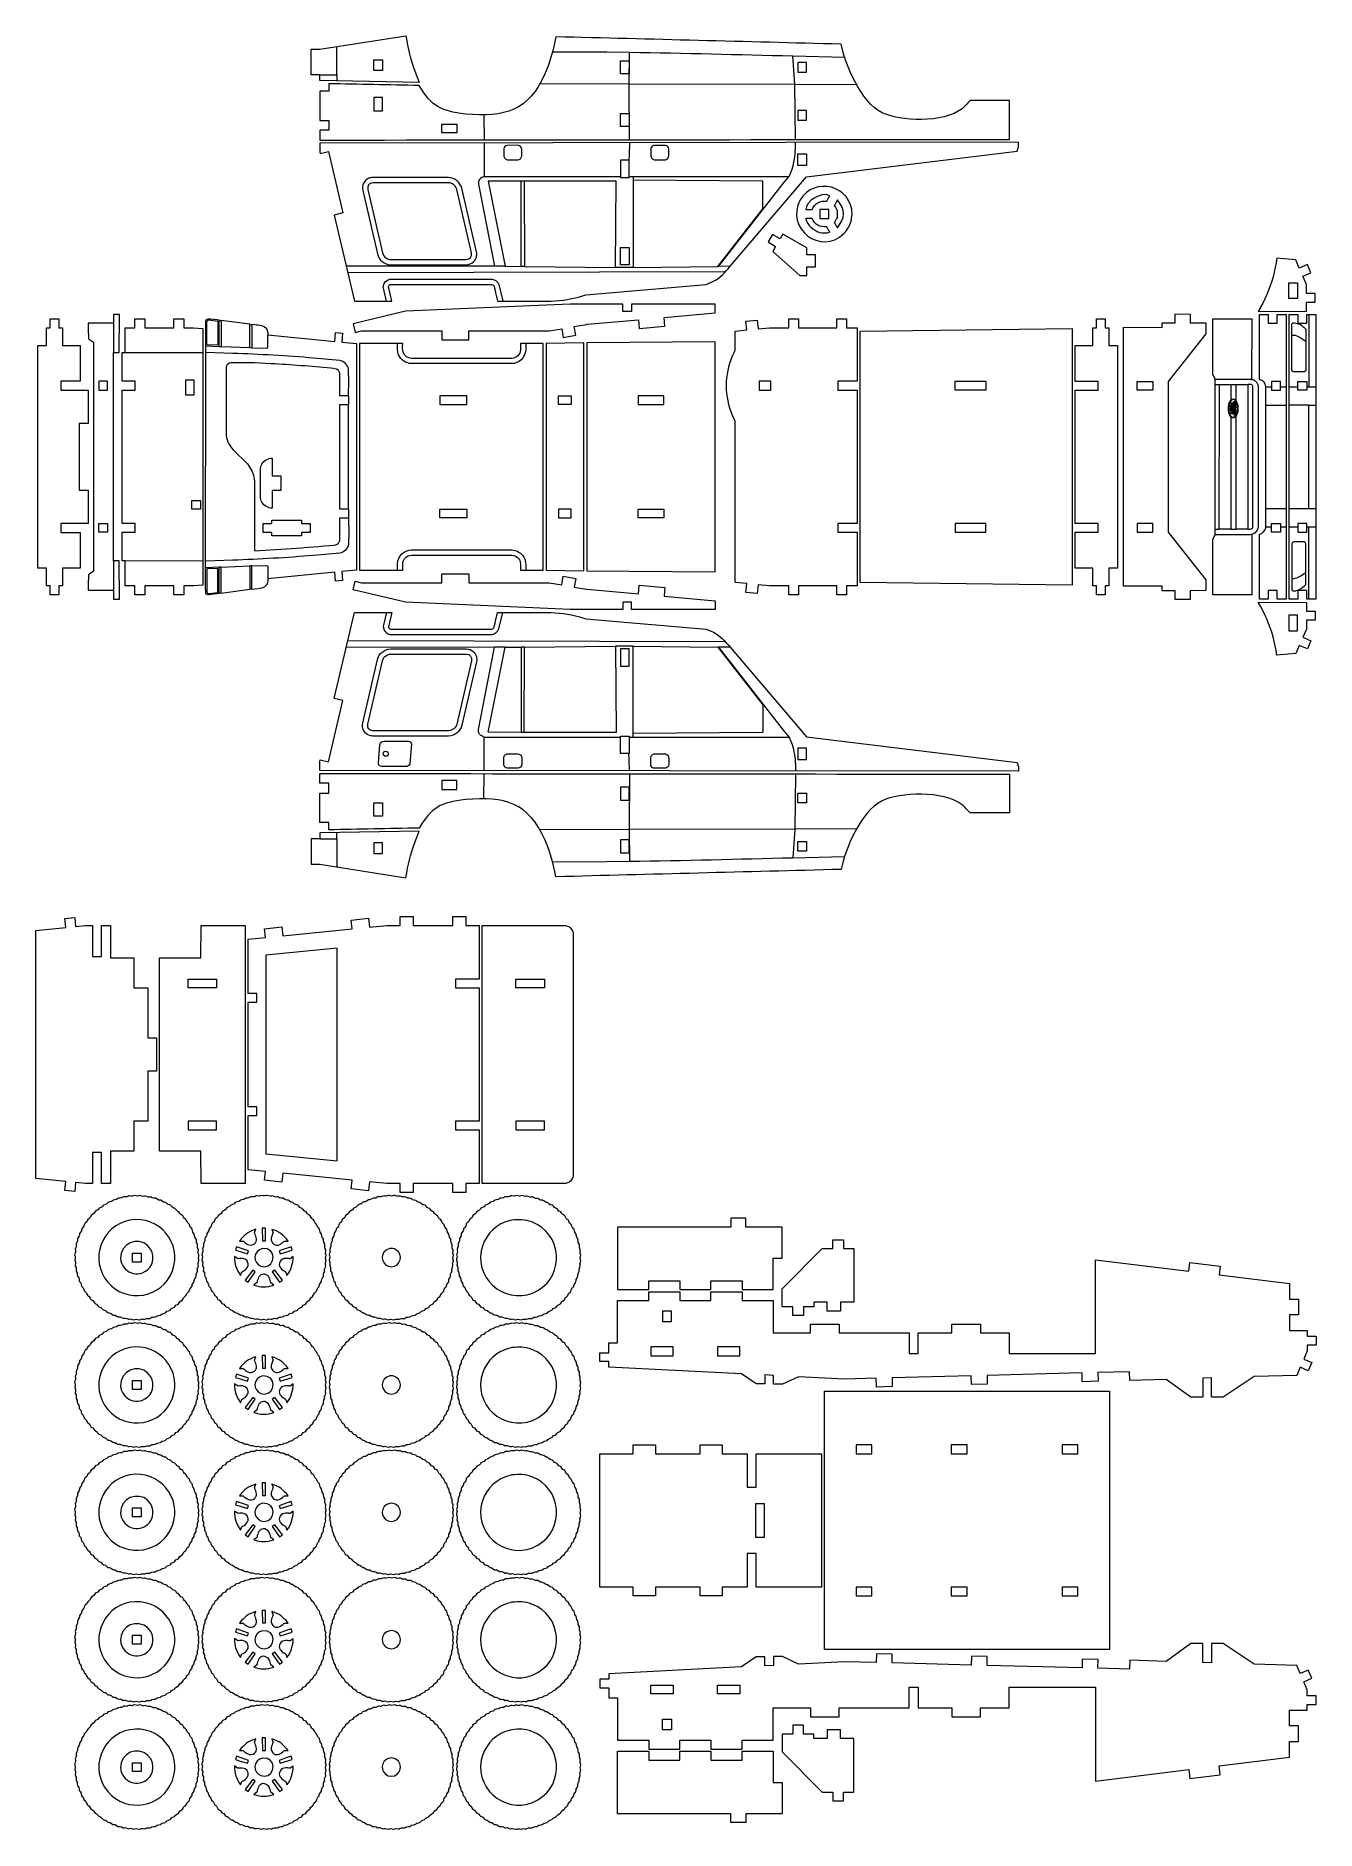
# Model space of a CAD drawing. Header units: millimetres. Extents: x -218 to 218, y -305 to 305.
import ezdxf

# ---------------------------------------------------------------- set-up
doc = ezdxf.new("R2010")
doc.units = ezdxf.units.MM
doc.header["$MEASUREMENT"] = 0
doc.layers.add('Camada 1', color=7, linetype='Continuous')

msp = doc.modelspace()

# ---------------------------------------------------------------- linework, layer by layer
at = {"layer": 'Camada 1', "lineweight": 9}
for points, knots in [([(-88.8602, 292.8758), (-90.3421, 297.2866), (-91.0903, 300.2998), (-91.8439, 304.8915), (-91.8439, 304.8915), (-91.8439, 304.8915), (-121.1068, 300.32), (-121.1068, 300.32), (-121.1068, 300.32), (-121.1068, 300.32), (-124.1077, 300.32), (-124.1077, 300.32), (-124.1077, 300.32), (-124.1077, 300.32), (-124.1068, 291.6736), (-124.1068, 291.6736), (-124.1068, 291.6736), (-124.1068, 291.6736), (-121.1068, 291.6736), (-121.1068, 291.6736), (-121.1068, 291.6736), (-121.1068, 291.6736), (-121.1068, 289.6848), (-121.1068, 289.6848), (-121.1068, 289.6848), (-121.1068, 289.6848), (-87.3871, 289.0154), (-87.3871, 289.0154), (-87.3871, 289.0154), (-87.3871, 289.0154), (-88.8602, 292.8758), (-88.8602, 292.8758)], [0, 0, 0, 0, 0.11111111, 0.11111111, 0.11111111, 0.11111111, 0.22222222, 0.22222222, 0.22222222, 0.22222222, 0.33333333, 0.33333333, 0.33333333, 0.33333333, 0.44444444, 0.44444444, 0.44444444, 0.44444444, 0.55555556, 0.55555556, 0.55555556, 0.55555556, 0.66666667, 0.66666667, 0.66666667, 0.66666667, 0.77777778, 0.77777778, 0.77777778, 0.77777778, 1, 1, 1, 1]), ([(-71.5765, 278.3144), (-58.2699, 277.1642), (-50.0875, 279.2858), (-44.5078, 292.1783), (-44.5078, 292.1783), (-42.6052, 296.5745), (-41.7929, 299.9693), (-40.8558, 304.5886), (-40.8558, 304.5886), (-8.5238, 303.7518), (23.8081, 302.915), (56.1401, 302.0782), (56.1401, 302.0782), (57.671, 295.1809), (62.6693, 282.441), (70.1231, 278.7541), (70.1231, 278.7541), (75.9085, 275.8925), (90.9398, 275.1368), (97.3097, 280.1215), (97.3097, 280.1215), (98.2019, 280.8197), (99.2637, 282.02), (100.0109, 282.8843), (100.0109, 282.8843), (104.4987, 282.8828), (108.9865, 282.8814), (113.4743, 282.8799), (113.4743, 282.8799), (113.4728, 278.4853), (113.4714, 274.0906), (113.4699, 269.696), (113.4699, 269.696), (35.2773, 269.6188), (-42.9154, 269.5415), (-121.108, 269.4643), (-121.108, 269.4643), (-121.108, 270.5711), (-121.1081, 271.6778), (-121.1081, 272.7846), (-121.1081, 272.7846), (-120.1081, 272.7846), (-119.108, 272.7846), (-118.108, 272.7846), (-118.108, 272.7846), (-118.108, 273.8914), (-118.1081, 274.9982), (-118.1081, 276.105), (-118.1081, 276.105), (-119.1082, 276.105), (-120.1082, 276.105), (-121.1083, 276.105), (-121.1083, 276.105), (-121.1084, 279.4253), (-121.1085, 282.7457), (-121.1086, 286.066), (-121.1086, 286.066), (-120.1086, 286.0663), (-119.1085, 286.0667), (-118.1085, 286.067), (-118.1085, 286.067), (-118.1085, 286.9204), (-118.1085, 287.7737), (-118.1085, 288.6271), (-118.1085, 288.6271), (-107.868, 288.4235), (-97.6276, 288.2198), (-87.3871, 288.0162), (-87.3871, 288.0162), (-82.9119, 280.8043), (-80.2488, 279.4231), (-71.5765, 278.3144)], [0, 0, 0, 0, 0.05263158, 0.05263158, 0.05263158, 0.05263158, 0.10526316, 0.10526316, 0.10526316, 0.10526316, 0.15789474, 0.15789474, 0.15789474, 0.15789474, 0.21052632, 0.21052632, 0.21052632, 0.21052632, 0.26315789, 0.26315789, 0.26315789, 0.26315789, 0.31578947, 0.31578947, 0.31578947, 0.31578947, 0.36842105, 0.36842105, 0.36842105, 0.36842105, 0.42105263, 0.42105263, 0.42105263, 0.42105263, 0.47368421, 0.47368421, 0.47368421, 0.47368421, 0.52631579, 0.52631579, 0.52631579, 0.52631579, 0.57894737, 0.57894737, 0.57894737, 0.57894737, 0.63157895, 0.63157895, 0.63157895, 0.63157895, 0.68421053, 0.68421053, 0.68421053, 0.68421053, 0.73684211, 0.73684211, 0.73684211, 0.73684211, 0.78947368, 0.78947368, 0.78947368, 0.78947368, 0.84210526, 0.84210526, 0.84210526, 0.84210526, 0.89473684, 0.89473684, 0.89473684, 0.89473684, 1, 1, 1, 1]), ([(-102.8071, 296.7041), (-102.8071, 296.7041), (-102.807, 293.0883), (-102.807, 293.0883), (-102.807, 293.0883), (-102.807, 293.0883), (-99.8074, 293.0883), (-99.8074, 293.0883), (-99.8074, 293.0883), (-99.8074, 293.0883), (-99.8074, 296.7041), (-99.8074, 296.7041), (-99.8074, 296.7041), (-99.8074, 296.7041), (-102.8071, 296.7041), (-102.8071, 296.7041)], [0, 0, 0, 0, 0.2, 0.2, 0.2, 0.2, 0.4, 0.4, 0.4, 0.4, 0.6, 0.6, 0.6, 0.6, 1, 1, 1, 1]), ([(-15.9231, 291.9822), (-15.9231, 293.4763), (-15.9231, 294.9705), (-15.9231, 296.4646), (-15.9231, 296.4646), (-16.9231, 296.4646), (-17.9231, 296.4646), (-18.9231, 296.4646), (-18.9231, 296.4646), (-18.9231, 294.9705), (-18.9231, 293.4763), (-18.9231, 291.9822), (-18.9231, 291.9822), (-17.9231, 291.9822), (-16.9231, 291.9822), (-15.9231, 291.9822)], [0, 0, 0, 0, 0.2, 0.2, 0.2, 0.2, 0.4, 0.4, 0.4, 0.4, 0.6, 0.6, 0.6, 0.6, 1, 1, 1, 1]), ([(41.3823, 292.5923), (41.3823, 293.6857), (41.3823, 294.779), (41.3823, 295.8724), (41.3823, 295.8724), (42.3823, 295.8724), (43.3824, 295.8724), (44.3824, 295.8724), (44.3824, 295.8724), (44.3824, 294.779), (44.3824, 293.6857), (44.3824, 292.5923), (44.3824, 292.5923), (43.3824, 292.5923), (42.3823, 292.5923), (41.3823, 292.5923)], [0, 0, 0, 0, 0.2, 0.2, 0.2, 0.2, 0.4, 0.4, 0.4, 0.4, 0.6, 0.6, 0.6, 0.6, 1, 1, 1, 1]), ([(-99.8074, 279.4344), (-100.8074, 279.4344), (-101.8072, 279.4344), (-102.8072, 279.4344), (-102.8072, 279.4344), (-102.8072, 280.9508), (-102.8072, 282.4672), (-102.8072, 283.9836), (-102.8072, 283.9836), (-101.8072, 283.9836), (-100.8074, 283.9836), (-99.8074, 283.9836), (-99.8074, 283.9836), (-99.8074, 282.4672), (-99.8074, 280.9508), (-99.8074, 279.4344)], [0, 0, 0, 0, 0.2, 0.2, 0.2, 0.2, 0.4, 0.4, 0.4, 0.4, 0.6, 0.6, 0.6, 0.6, 1, 1, 1, 1]), ([(-79.6208, 274.8851), (-79.6208, 273.8851), (-79.6208, 272.885), (-79.6208, 271.885), (-79.6208, 271.885), (-77.9159, 271.885), (-76.2112, 271.885), (-74.5064, 271.885), (-74.5064, 271.885), (-74.5064, 272.885), (-74.5064, 273.8851), (-74.5064, 274.8851), (-74.5064, 274.8851), (-76.2112, 274.8851), (-77.9159, 274.8851), (-79.6208, 274.8851)], [0, 0, 0, 0, 0.2, 0.2, 0.2, 0.2, 0.4, 0.4, 0.4, 0.4, 0.6, 0.6, 0.6, 0.6, 1, 1, 1, 1]), ([(-18.9231, 274.0522), (-17.9231, 274.0522), (-16.9231, 274.0522), (-15.9231, 274.0522), (-15.9231, 274.0522), (-15.9231, 275.5464), (-15.9231, 277.0406), (-15.9231, 278.5348), (-15.9231, 278.5348), (-16.9231, 278.5348), (-17.9231, 278.5348), (-18.9231, 278.5348), (-18.9231, 278.5348), (-18.9231, 277.0406), (-18.9231, 275.5464), (-18.9231, 274.0522)], [0, 0, 0, 0, 0.2, 0.2, 0.2, 0.2, 0.4, 0.4, 0.4, 0.4, 0.6, 0.6, 0.6, 0.6, 1, 1, 1, 1]), ([(44.3824, 276.192), (43.3824, 276.192), (42.3823, 276.192), (41.3823, 276.192), (41.3823, 276.192), (41.3823, 277.2853), (41.3823, 278.3787), (41.3823, 279.472), (41.3823, 279.472), (42.3823, 279.472), (43.3824, 279.472), (44.3824, 279.472), (44.3824, 279.472), (44.3824, 278.3787), (44.3824, 277.2853), (44.3824, 276.192)], [0, 0, 0, 0, 0.2, 0.2, 0.2, 0.2, 0.4, 0.4, 0.4, 0.4, 0.6, 0.6, 0.6, 0.6, 1, 1, 1, 1]), ([(-97.7789, 219.6371), (-97.7789, 219.6371), (-96.6664, 214.7088), (-96.6664, 214.7088), (-96.6664, 214.7088), (-96.6664, 214.7088), (-109.3573, 214.7088), (-109.3573, 214.7088), (-109.3573, 214.7088), (-109.3573, 214.7088), (-116.2498, 243.9871), (-116.2498, 243.9871), (-116.2498, 243.9871), (-116.2498, 243.9871), (-113.2617, 244.6906), (-113.2617, 244.6906), (-113.2617, 244.6906), (-113.2617, 244.6906), (-118.1685, 265.5398), (-118.1685, 265.5398), (-118.1685, 265.5398), (-118.1685, 265.5398), (-121.0624, 264.8586), (-121.0624, 264.8586), (-121.0624, 264.8586), (-121.1706, 265.3185), (-121.108, 267.8041), (-121.108, 268.4643), (-121.108, 268.4643), (-121.108, 268.4643), (116.4741, 268.7036), (116.4741, 268.7036), (116.4741, 268.7036), (116.5754, 267.5894), (116.4489, 266.7584), (116.0199, 265.725), (116.0199, 265.725), (116.0199, 265.725), (44.3803, 256.9414), (44.3803, 256.9414), (44.3803, 256.9414), (44.3803, 256.9414), (18.4189, 226.5364), (18.4189, 226.5364), (18.4189, 226.5364), (16.5092, 224.2998), (15.3648, 222.886), (12.7218, 221.4497), (12.7218, 221.4497), (12.7218, 221.4497), (10.3055, 220.3903), (10.3055, 220.3903), (10.3055, 220.3903), (10.3055, 220.3903), (-30.7068, 216.8633), (-30.7068, 216.8633), (-30.7068, 216.8633), (-30.7068, 216.8633), (-32.845, 216.209), (-32.845, 216.209), (-32.845, 216.209), (-36.5172, 215.1929), (-40.0858, 214.7345), (-43.8914, 214.7088), (-43.8914, 214.7088), (-43.8914, 214.7088), (-60.7321, 214.7088), (-60.7321, 214.7088), (-60.7321, 214.7088), (-60.9033, 215.4529), (-61.7903, 219.627), (-62.0033, 219.9841), (-62.0033, 219.9841), (-62.164, 220.2533), (-62.436, 220.384), (-62.7426, 220.4076), (-62.7426, 220.4076), (-62.7426, 220.4076), (-97.0848, 220.415), (-97.0848, 220.415), (-97.0848, 220.415), (-97.435, 220.3558), (-97.7071, 220.035), (-97.7789, 219.6371)], [0, 0, 0, 0, 0.04545455, 0.04545455, 0.04545455, 0.04545455, 0.09090909, 0.09090909, 0.09090909, 0.09090909, 0.13636364, 0.13636364, 0.13636364, 0.13636364, 0.18181818, 0.18181818, 0.18181818, 0.18181818, 0.22727273, 0.22727273, 0.22727273, 0.22727273, 0.27272727, 0.27272727, 0.27272727, 0.27272727, 0.31818182, 0.31818182, 0.31818182, 0.31818182, 0.36363636, 0.36363636, 0.36363636, 0.36363636, 0.40909091, 0.40909091, 0.40909091, 0.40909091, 0.45454545, 0.45454545, 0.45454545, 0.45454545, 0.5, 0.5, 0.5, 0.5, 0.54545455, 0.54545455, 0.54545455, 0.54545455, 0.59090909, 0.59090909, 0.59090909, 0.59090909, 0.63636364, 0.63636364, 0.63636364, 0.63636364, 0.68181818, 0.68181818, 0.68181818, 0.68181818, 0.72727273, 0.72727273, 0.72727273, 0.72727273, 0.77272727, 0.77272727, 0.77272727, 0.77272727, 0.81818182, 0.81818182, 0.81818182, 0.81818182, 0.86363636, 0.86363636, 0.86363636, 0.86363636, 0.90909091, 0.90909091, 0.90909091, 0.90909091, 1, 1, 1, 1]), ([(-18.928, 262.6429), (-18.928, 262.6429), (-15.9279, 262.6429), (-15.9279, 262.6429), (-15.9279, 262.6429), (-15.9279, 262.6429), (-15.9279, 256.7133), (-15.9279, 256.7133), (-15.9279, 256.7133), (-15.9279, 256.7133), (-18.928, 256.7133), (-18.928, 256.7133), (-18.928, 256.7133), (-18.928, 256.7133), (-18.928, 262.6429), (-18.928, 262.6429)], [0, 0, 0, 0, 0.2, 0.2, 0.2, 0.2, 0.4, 0.4, 0.4, 0.4, 0.6, 0.6, 0.6, 0.6, 1, 1, 1, 1]), ([(44.3803, 260.8423), (44.3803, 260.8423), (44.3803, 264.7388), (44.3803, 264.7388), (44.3803, 264.7388), (44.3803, 264.7388), (41.3803, 264.7388), (41.3803, 264.7388), (41.3803, 264.7388), (41.3803, 264.7388), (41.3803, 260.8423), (41.3803, 260.8423), (41.3803, 260.8423), (41.3803, 260.8423), (44.3803, 260.8423), (44.3803, 260.8423)], [0, 0, 0, 0, 0.2, 0.2, 0.2, 0.2, 0.4, 0.4, 0.4, 0.4, 0.6, 0.6, 0.6, 0.6, 1, 1, 1, 1]), ([(59.5911, 241.9015), (58.8796, 240.1547), (58.6192, 239.2149), (57.1051, 237.7008), (57.1051, 237.7008), (49.374, 229.9697), (36.9118, 239.5516), (42.2748, 249.1022), (42.2748, 249.1022), (46.7887, 257.1408), (60.0512, 254.2303), (59.881, 244.0037), (59.881, 244.0037), (59.7844, 243.303), (59.6877, 242.6022), (59.5911, 241.9015)], [0, 0, 0, 0, 0.2, 0.2, 0.2, 0.2, 0.4, 0.4, 0.4, 0.4, 0.6, 0.6, 0.6, 0.6, 1, 1, 1, 1]), ([(-98.4924, 229.3048), (-99.2062, 229.7896), (-99.6145, 230.2643), (-99.8562, 231.1295), (-99.8562, 231.1295), (-99.8562, 231.1295), (-104.834, 252.6809), (-104.834, 252.6809), (-104.834, 252.6809), (-105.055, 253.977), (-104.4124, 254.8843), (-103.0756, 254.9669), (-103.0756, 254.9669), (-103.0756, 254.9669), (-77.3509, 254.9597), (-77.3509, 254.9597), (-77.3509, 254.9597), (-75.9881, 254.8798), (-74.9134, 253.9741), (-74.5364, 252.6724), (-74.5364, 252.6724), (-74.5364, 252.6724), (-69.5587, 231.1207), (-69.5587, 231.1207), (-69.5587, 231.1207), (-69.3377, 229.8247), (-69.9802, 228.9176), (-71.317, 228.835), (-71.317, 228.835), (-71.317, 228.835), (-97.0418, 228.8421), (-97.0418, 228.8421), (-97.0418, 228.8421), (-97.6774, 228.897), (-97.9701, 229.0119), (-98.4924, 229.3048)], [0, 0, 0, 0, 0.1, 0.1, 0.1, 0.1, 0.2, 0.2, 0.2, 0.2, 0.3, 0.3, 0.3, 0.3, 0.4, 0.4, 0.4, 0.4, 0.5, 0.5, 0.5, 0.5, 0.6, 0.6, 0.6, 0.6, 0.7, 0.7, 0.7, 0.7, 0.8, 0.8, 0.8, 0.8, 1, 1, 1, 1]), ([(-52.6389, 226.4862), (-52.6389, 226.4862), (-58.067, 226.5439), (-58.067, 226.5439), (-58.067, 226.5439), (-58.067, 226.5439), (-63.8725, 255.4593), (-63.8725, 255.4593), (-63.8725, 255.4593), (-63.8725, 255.4593), (-52.6819, 255.4762), (-52.6819, 255.4762), (-52.6819, 255.4762), (-52.6819, 255.4762), (-52.6389, 226.4862), (-52.6389, 226.4862)], [0, 0, 0, 0, 0.2, 0.2, 0.2, 0.2, 0.4, 0.4, 0.4, 0.4, 0.6, 0.6, 0.6, 0.6, 1, 1, 1, 1]), ([(-51.5818, 226.4879), (-51.5818, 226.4879), (-51.6246, 255.4778), (-51.6246, 255.4778), (-51.6246, 255.4778), (-51.6246, 255.4778), (-20.3858, 255.5246), (-20.3858, 255.5246), (-20.3858, 255.5246), (-20.3858, 255.5246), (-20.6266, 226.1458), (-20.6266, 226.1458), (-20.6266, 226.1458), (-20.6266, 226.1458), (-51.5818, 226.4879), (-51.5818, 226.4879)], [0, 0, 0, 0, 0.2, 0.2, 0.2, 0.2, 0.4, 0.4, 0.4, 0.4, 0.6, 0.6, 0.6, 0.6, 1, 1, 1, 1]), ([(29.4947, 255.5442), (29.4947, 255.5442), (29.492, 246.126), (29.492, 246.126), (29.492, 246.126), (29.492, 246.126), (14.1784, 226.5234), (14.1784, 226.5234), (14.1784, 226.5234), (14.1784, 226.5234), (-14.5788, 226.1108), (-14.5788, 226.1108), (-14.5788, 226.1108), (-14.5788, 226.1108), (-14.5719, 255.8329), (-14.5719, 255.8329), (-14.5719, 255.8329), (-14.5719, 255.8329), (29.4947, 255.5442), (29.4947, 255.5442)], [0, 0, 0, 0, 0.16666667, 0.16666667, 0.16666667, 0.16666667, 0.33333333, 0.33333333, 0.33333333, 0.33333333, 0.5, 0.5, 0.5, 0.5, 0.66666667, 0.66666667, 0.66666667, 0.66666667, 1, 1, 1, 1]), ([(44.1607, 245.8446), (44.1607, 248.4233), (49.1243, 252.1496), (52.3045, 250.5595), (52.3045, 250.5595), (51.9616, 249.9309), (51.6186, 249.3022), (51.2757, 248.6736), (51.2757, 248.6736), (49.11, 248.8904), (47.048, 248.0782), (46.3037, 245.8446), (46.3037, 245.8446), (45.5894, 245.8446), (44.875, 245.8446), (44.1607, 245.8446)], [0, 0, 0, 0, 0.2, 0.2, 0.2, 0.2, 0.4, 0.4, 0.4, 0.4, 0.6, 0.6, 0.6, 0.6, 1, 1, 1, 1]), ([(48.9613, 242.8443), (48.9613, 243.8444), (48.9613, 244.8445), (48.9613, 245.8446), (48.9613, 245.8446), (49.9614, 245.8446), (50.9616, 245.8446), (51.9617, 245.8446), (51.9617, 245.8446), (51.9617, 244.8445), (51.9617, 243.8444), (51.9617, 242.8443), (51.9617, 242.8443), (50.9616, 242.8443), (49.9614, 242.8443), (48.9613, 242.8443)], [0, 0, 0, 0, 0.2, 0.2, 0.2, 0.2, 0.4, 0.4, 0.4, 0.4, 0.6, 0.6, 0.6, 0.6, 1, 1, 1, 1]), ([(54.7905, 243.1874), (54.9332, 245.1853), (54.9555, 245.6649), (53.8475, 247.2164), (53.8475, 247.2164), (54.1904, 247.845), (54.5333, 248.4736), (54.8762, 249.1022), (54.8762, 249.1022), (57.7498, 245.6138), (57.5986, 243.0869), (54.8762, 239.5868), (54.8762, 239.5868), (54.5333, 240.2154), (54.1904, 240.844), (53.8475, 241.4726), (53.8475, 241.4726), (54.1618, 242.0442), (54.4762, 242.6158), (54.7905, 243.1874)], [0, 0, 0, 0, 0.16666667, 0.16666667, 0.16666667, 0.16666667, 0.33333333, 0.33333333, 0.33333333, 0.33333333, 0.5, 0.5, 0.5, 0.5, 0.66666667, 0.66666667, 0.66666667, 0.66666667, 1, 1, 1, 1]), ([(48.7897, 238.0438), (46.771, 238.8938), (44.6573, 240.3328), (44.1607, 242.673), (44.1607, 242.673), (44.1607, 242.7301), (44.1607, 242.7872), (44.1607, 242.8443), (44.1607, 242.8443), (44.875, 242.8443), (45.5894, 242.8443), (46.3037, 242.8443), (46.3037, 242.8443), (47.1479, 240.5935), (48.9951, 239.7879), (51.2757, 240.0154), (51.2757, 240.0154), (51.6186, 239.3868), (51.9616, 238.7581), (52.3045, 238.1295), (52.3045, 238.1295), (51.5484, 237.7514), (49.651, 237.9531), (48.7897, 238.0438)], [0, 0, 0, 0, 0.14285714, 0.14285714, 0.14285714, 0.14285714, 0.28571429, 0.28571429, 0.28571429, 0.28571429, 0.42857143, 0.42857143, 0.42857143, 0.42857143, 0.57142857, 0.57142857, 0.57142857, 0.57142857, 0.71428571, 0.71428571, 0.71428571, 0.71428571, 1, 1, 1, 1]), ([(-18.928, 232.9951), (-18.928, 232.9951), (-18.928, 227.0655), (-18.928, 227.0655), (-18.928, 227.0655), (-18.928, 227.0655), (-15.9279, 227.0655), (-15.9279, 227.0655), (-15.9279, 227.0655), (-15.9279, 227.0655), (-15.9279, 232.9951), (-15.9279, 232.9951), (-15.9279, 232.9951), (-15.9279, 232.9951), (-18.928, 232.9951), (-18.928, 232.9951)], [0, 0, 0, 0, 0.2, 0.2, 0.2, 0.2, 0.4, 0.4, 0.4, 0.4, 0.6, 0.6, 0.6, 0.6, 1, 1, 1, 1]), ([(35.3891, 235.914), (35.3891, 235.914), (36.2892, 237.4729), (36.2892, 237.4729), (36.2892, 237.4729), (36.2892, 237.4729), (44.491, 232.8438), (44.491, 232.8438), (44.491, 232.8438), (44.491, 232.8438), (44.491, 230.414), (44.491, 230.414), (44.491, 230.414), (44.491, 230.414), (47.4911, 230.414), (47.4911, 230.414), (47.4911, 230.414), (47.4911, 230.414), (47.4911, 226.4139), (47.4911, 226.4139), (47.4911, 226.4139), (47.4911, 226.4139), (44.491, 226.4139), (44.491, 226.4139), (44.491, 226.4139), (44.491, 226.4139), (44.491, 223.4138), (44.491, 223.4138), (44.491, 223.4138), (44.491, 223.4138), (42.0909, 223.4139), (42.0909, 223.4139), (42.0909, 223.4139), (42.0909, 223.4139), (32.8805, 231.5692), (32.8805, 231.5692), (32.8805, 231.5692), (32.8805, 231.5692), (33.8889, 233.3158), (33.8889, 233.3158), (33.8889, 233.3158), (33.8889, 233.3158), (31.2904, 234.8158), (31.2904, 234.8158), (31.2904, 234.8158), (31.2904, 234.8158), (32.7909, 237.4142), (32.7909, 237.4142), (32.7909, 237.4142), (32.7909, 237.4142), (35.3891, 235.914), (35.3891, 235.914)], [0, 0, 0, 0, 0.07142857, 0.07142857, 0.07142857, 0.07142857, 0.14285714, 0.14285714, 0.14285714, 0.14285714, 0.21428571, 0.21428571, 0.21428571, 0.21428571, 0.28571429, 0.28571429, 0.28571429, 0.28571429, 0.35714286, 0.35714286, 0.35714286, 0.35714286, 0.42857143, 0.42857143, 0.42857143, 0.42857143, 0.5, 0.5, 0.5, 0.5, 0.57142857, 0.57142857, 0.57142857, 0.57142857, 0.64285714, 0.64285714, 0.64285714, 0.64285714, 0.71428571, 0.71428571, 0.71428571, 0.71428571, 0.78571429, 0.78571429, 0.78571429, 0.78571429, 0.85714286, 0.85714286, 0.85714286, 0.85714286, 1, 1, 1, 1]), ([(210.7791, 228.6906), (210.7791, 228.6906), (211.9911, 225.919), (211.9911, 225.919), (211.9911, 225.919), (211.9911, 225.919), (214.7398, 227.1205), (214.7398, 227.1205), (214.7398, 227.1205), (214.7398, 227.1205), (215.9518, 224.3491), (215.9518, 224.3491), (215.9518, 224.3491), (215.9518, 224.3491), (213.2032, 223.1476), (213.2032, 223.1476), (213.2032, 223.1476), (213.2032, 223.1476), (214.4152, 220.3761), (214.4152, 220.3761), (214.4152, 220.3761), (214.4152, 220.3761), (214.4237, 217.3386), (214.4237, 217.3386), (214.4237, 217.3386), (214.4237, 217.3386), (217.4233, 217.3477), (217.4233, 217.3477), (217.4233, 217.3477), (217.4233, 217.3477), (217.4317, 214.3101), (217.4317, 214.3101), (217.4317, 214.3101), (217.4317, 214.3101), (214.4321, 214.301), (214.4321, 214.301), (214.4321, 214.301), (214.4321, 214.301), (214.4405, 211.2634), (214.4405, 211.2634), (214.4405, 211.2634), (214.4405, 211.2634), (197.9812, 211.2197), (197.9812, 211.2197), (197.9812, 211.2197), (197.9812, 211.2197), (198.7385, 212.5105), (198.7385, 212.5105), (198.7385, 212.5105), (198.7385, 212.5105), (198.7937, 212.6059), (198.7937, 212.6059), (198.7937, 212.6059), (198.7937, 212.6059), (199.5577, 214.0195), (199.5577, 214.0195), (199.5577, 214.0195), (199.5577, 214.0195), (200.2722, 215.4586), (200.2722, 215.4586), (200.2722, 215.4586), (200.2722, 215.4586), (200.9364, 216.9217), (200.9364, 216.9217), (200.9364, 216.9217), (200.9364, 216.9217), (201.5494, 218.407), (201.5494, 218.407), (201.5494, 218.407), (201.5494, 218.407), (202.1105, 219.9126), (202.1105, 219.9126), (202.1105, 219.9126), (202.1105, 219.9126), (202.6192, 221.4368), (202.6192, 221.4368), (202.6192, 221.4368), (202.6192, 221.4368), (203.0746, 222.9776), (203.0746, 222.9776), (203.0746, 222.9776), (203.0746, 222.9776), (203.4764, 224.5334), (203.4764, 224.5334), (203.4764, 224.5334), (203.4764, 224.5334), (203.824, 226.1022), (203.824, 226.1022), (203.824, 226.1022), (203.824, 226.1022), (204.1169, 227.6821), (204.1169, 227.6821), (204.1169, 227.6821), (204.1169, 227.6821), (204.3549, 229.2712), (204.3549, 229.2712), (204.3549, 229.2712), (204.3549, 229.2712), (210.7791, 228.6906), (210.7791, 228.6906)], [0, 0, 0, 0, 0.03846154, 0.03846154, 0.03846154, 0.03846154, 0.07692308, 0.07692308, 0.07692308, 0.07692308, 0.11538462, 0.11538462, 0.11538462, 0.11538462, 0.15384615, 0.15384615, 0.15384615, 0.15384615, 0.19230769, 0.19230769, 0.19230769, 0.19230769, 0.23076923, 0.23076923, 0.23076923, 0.23076923, 0.26923077, 0.26923077, 0.26923077, 0.26923077, 0.30769231, 0.30769231, 0.30769231, 0.30769231, 0.34615385, 0.34615385, 0.34615385, 0.34615385, 0.38461538, 0.38461538, 0.38461538, 0.38461538, 0.42307692, 0.42307692, 0.42307692, 0.42307692, 0.46153846, 0.46153846, 0.46153846, 0.46153846, 0.5, 0.5, 0.5, 0.5, 0.53846154, 0.53846154, 0.53846154, 0.53846154, 0.57692308, 0.57692308, 0.57692308, 0.57692308, 0.61538462, 0.61538462, 0.61538462, 0.61538462, 0.65384615, 0.65384615, 0.65384615, 0.65384615, 0.69230769, 0.69230769, 0.69230769, 0.69230769, 0.73076923, 0.73076923, 0.73076923, 0.73076923, 0.76923077, 0.76923077, 0.76923077, 0.76923077, 0.80769231, 0.80769231, 0.80769231, 0.80769231, 0.84615385, 0.84615385, 0.84615385, 0.84615385, 0.88461538, 0.88461538, 0.88461538, 0.88461538, 0.92307692, 0.92307692, 0.92307692, 0.92307692, 1, 1, 1, 1]), ([(208.4125, 220.9457), (208.4125, 220.9457), (208.4267, 215.6267), (208.4267, 215.6267), (208.4267, 215.6267), (208.4267, 215.6267), (211.4264, 215.6348), (211.4264, 215.6348), (211.4264, 215.6348), (211.4264, 215.6348), (211.4123, 220.9537), (211.4123, 220.9537), (211.4123, 220.9537), (211.4123, 220.9537), (208.4125, 220.9457), (208.4125, 220.9457)], [0, 0, 0, 0, 0.2, 0.2, 0.2, 0.2, 0.4, 0.4, 0.4, 0.4, 0.6, 0.6, 0.6, 0.6, 1, 1, 1, 1]), ([(-107.0126, 204.5824), (-107.0126, 204.5824), (-109.1031, 204.0879), (-109.1031, 204.0879), (-109.1031, 204.0879), (-109.1031, 204.0879), (-109.8007, 207.0368), (-109.8007, 207.0368), (-109.8007, 207.0368), (-109.8007, 207.0368), (-91.9592, 211.2578), (-91.9592, 211.2578), (-91.9592, 211.2578), (-91.9592, 211.2578), (-35.9911, 213.7084), (-35.9911, 213.7084), (-35.9911, 213.7084), (-35.9911, 213.7084), (-18.1285, 213.7084), (-18.1285, 213.7084), (-18.1285, 213.7084), (-18.1285, 213.7084), (-18.1285, 211.1789), (-18.1285, 211.1789), (-18.1285, 211.1789), (-18.1285, 211.1789), (-15.1285, 211.1789), (-15.1285, 211.1789), (-15.1285, 211.1789), (-15.1285, 211.1789), (-15.1285, 213.7084), (-15.1285, 213.7084), (-15.1285, 213.7084), (-15.1285, 213.7084), (13.3242, 213.7084), (13.3242, 213.7084), (13.3242, 213.7084), (13.3242, 213.7084), (13.3242, 210.7083), (13.3242, 210.7083), (13.3242, 210.7083), (13.3242, 210.7083), (-4.0696, 209.1619), (-4.0696, 209.1619), (-4.0696, 209.1619), (-4.0696, 209.1619), (-3.8039, 206.1737), (-3.8039, 206.1737), (-3.8039, 206.1737), (-3.8039, 206.1737), (-12.5008, 205.4005), (-12.5008, 205.4005), (-12.5008, 205.4005), (-12.5008, 205.4005), (-12.7664, 208.3888), (-12.7664, 208.3888), (-12.7664, 208.3888), (-12.7664, 208.3888), (-30.1602, 206.8424), (-30.1602, 206.8424), (-30.1602, 206.8424), (-30.1602, 206.8424), (-30.4155, 206.8142), (-30.4155, 206.8142), (-30.4155, 206.8142), (-30.4155, 206.8142), (-34.6418, 206.0723), (-34.6418, 206.0723), (-34.6418, 206.0723), (-34.6418, 206.0723), (-34.1215, 203.1082), (-34.1215, 203.1082), (-34.1215, 203.1082), (-34.1215, 203.1082), (-38.3478, 202.3664), (-38.3478, 202.3664), (-38.3478, 202.3664), (-38.3478, 202.3664), (-38.8682, 205.3305), (-38.8682, 205.3305), (-38.8682, 205.3305), (-38.8682, 205.3305), (-43.0944, 204.5888), (-43.0944, 204.5888), (-43.0944, 204.5888), (-43.0944, 204.5888), (-70.4879, 204.586), (-70.4879, 204.586), (-70.4879, 204.586), (-70.4879, 204.586), (-70.4876, 201.586), (-70.4876, 201.586), (-70.4876, 201.586), (-70.4876, 201.586), (-79.6188, 201.585), (-79.6188, 201.585), (-79.6188, 201.585), (-79.6188, 201.585), (-79.6192, 204.5851), (-79.6192, 204.5851), (-79.6192, 204.5851), (-79.6192, 204.5851), (-107.0126, 204.5824), (-107.0126, 204.5824)], [0, 0, 0, 0, 0.03703704, 0.03703704, 0.03703704, 0.03703704, 0.07407407, 0.07407407, 0.07407407, 0.07407407, 0.11111111, 0.11111111, 0.11111111, 0.11111111, 0.14814815, 0.14814815, 0.14814815, 0.14814815, 0.18518519, 0.18518519, 0.18518519, 0.18518519, 0.22222222, 0.22222222, 0.22222222, 0.22222222, 0.25925926, 0.25925926, 0.25925926, 0.25925926, 0.2962963, 0.2962963, 0.2962963, 0.2962963, 0.33333333, 0.33333333, 0.33333333, 0.33333333, 0.37037037, 0.37037037, 0.37037037, 0.37037037, 0.40740741, 0.40740741, 0.40740741, 0.40740741, 0.44444444, 0.44444444, 0.44444444, 0.44444444, 0.48148148, 0.48148148, 0.48148148, 0.48148148, 0.51851852, 0.51851852, 0.51851852, 0.51851852, 0.55555556, 0.55555556, 0.55555556, 0.55555556, 0.59259259, 0.59259259, 0.59259259, 0.59259259, 0.62962963, 0.62962963, 0.62962963, 0.62962963, 0.66666667, 0.66666667, 0.66666667, 0.66666667, 0.7037037, 0.7037037, 0.7037037, 0.7037037, 0.74074074, 0.74074074, 0.74074074, 0.74074074, 0.77777778, 0.77777778, 0.77777778, 0.77777778, 0.81481481, 0.81481481, 0.81481481, 0.81481481, 0.85185185, 0.85185185, 0.85185185, 0.85185185, 0.88888889, 0.88888889, 0.88888889, 0.88888889, 0.92592593, 0.92592593, 0.92592593, 0.92592593, 1, 1, 1, 1]), ([(-199.9488, 139.1469), (-199.9488, 139.1469), (-199.9488, 150.4626), (-199.9488, 150.4626), (-199.9488, 150.4626), (-199.9488, 150.4626), (-202.9488, 150.4626), (-202.9488, 150.4626), (-202.9488, 150.4626), (-202.9488, 150.4626), (-202.9488, 173.0928), (-202.9488, 173.0928), (-202.9488, 173.0928), (-202.9488, 173.0928), (-199.9488, 173.0928), (-199.9488, 173.0928), (-199.9488, 173.0928), (-199.9488, 173.0928), (-199.9488, 184.4085), (-199.9488, 184.4085), (-199.9488, 184.4085), (-199.9488, 184.4085), (-209.2591, 184.4085), (-209.2591, 184.4085), (-209.2591, 184.4085), (-209.2591, 184.4085), (-209.2591, 187.4799), (-209.2591, 187.4799), (-209.2591, 187.4799), (-209.2591, 187.4799), (-202.6594, 187.4799), (-202.6594, 187.4799), (-202.6594, 187.4799), (-202.6594, 187.4799), (-202.6594, 199.6363), (-202.6594, 199.6363), (-202.6594, 199.6363), (-202.6594, 199.6363), (-208.6596, 199.6363), (-208.6596, 199.6363), (-208.6596, 199.6363), (-208.6596, 199.6363), (-208.6596, 205.6363), (-208.6596, 205.6363), (-208.6596, 205.6363), (-208.6596, 205.6363), (-209.8596, 205.6363), (-209.8596, 205.6363), (-209.8596, 205.6363), (-209.8596, 205.6363), (-209.8596, 208.7091), (-209.8596, 208.7091), (-209.8596, 208.7091), (-209.8596, 208.7091), (-212.8597, 208.7091), (-212.8597, 208.7091), (-212.8597, 208.7091), (-212.8597, 208.7091), (-212.8597, 205.6363), (-212.8597, 205.6363), (-212.8597, 205.6363), (-212.8597, 205.6363), (-214.0597, 205.6363), (-214.0597, 205.6363), (-214.0597, 205.6363), (-214.0597, 205.6363), (-214.0522, 199.6363), (-214.0522, 199.6363), (-214.0522, 199.6363), (-214.0522, 199.6363), (-217.0522, 199.6369), (-217.0522, 199.6369), (-217.0522, 199.6369), (-217.0522, 199.6369), (-217.0522, 123.9186), (-217.0522, 123.9186), (-217.0522, 123.9186), (-217.0522, 123.9186), (-214.0522, 123.9192), (-214.0522, 123.9192), (-214.0522, 123.9192), (-214.0522, 123.9192), (-214.0597, 117.919), (-214.0597, 117.919), (-214.0597, 117.919), (-214.0597, 117.919), (-212.8597, 117.919), (-212.8597, 117.919), (-212.8597, 117.919), (-212.8597, 117.919), (-212.8597, 114.8464), (-212.8597, 114.8464), (-212.8597, 114.8464), (-212.8597, 114.8464), (-209.8596, 114.8464), (-209.8596, 114.8464), (-209.8596, 114.8464), (-209.8596, 114.8464), (-209.8596, 117.919), (-209.8596, 117.919), (-209.8596, 117.919), (-209.8596, 117.919), (-208.6596, 117.919), (-208.6596, 117.919), (-208.6596, 117.919), (-208.6596, 117.919), (-208.6596, 123.9192), (-208.6596, 123.9192), (-208.6596, 123.9192), (-208.6596, 123.9192), (-202.6594, 123.9192), (-202.6594, 123.9192), (-202.6594, 123.9192), (-202.6594, 123.9192), (-202.6594, 136.0754), (-202.6594, 136.0754), (-202.6594, 136.0754), (-202.6594, 136.0754), (-209.2591, 136.0754), (-209.2591, 136.0754), (-209.2591, 136.0754), (-209.2591, 136.0754), (-209.2591, 139.1469), (-209.2591, 139.1469), (-209.2591, 139.1469), (-209.2591, 139.1469), (-199.9488, 139.1469), (-199.9488, 139.1469)], [0, 0, 0, 0, 0.03030303, 0.03030303, 0.03030303, 0.03030303, 0.06060606, 0.06060606, 0.06060606, 0.06060606, 0.09090909, 0.09090909, 0.09090909, 0.09090909, 0.12121212, 0.12121212, 0.12121212, 0.12121212, 0.15151515, 0.15151515, 0.15151515, 0.15151515, 0.18181818, 0.18181818, 0.18181818, 0.18181818, 0.21212121, 0.21212121, 0.21212121, 0.21212121, 0.24242424, 0.24242424, 0.24242424, 0.24242424, 0.27272727, 0.27272727, 0.27272727, 0.27272727, 0.3030303, 0.3030303, 0.3030303, 0.3030303, 0.33333333, 0.33333333, 0.33333333, 0.33333333, 0.36363636, 0.36363636, 0.36363636, 0.36363636, 0.39393939, 0.39393939, 0.39393939, 0.39393939, 0.42424242, 0.42424242, 0.42424242, 0.42424242, 0.45454545, 0.45454545, 0.45454545, 0.45454545, 0.48484848, 0.48484848, 0.48484848, 0.48484848, 0.51515152, 0.51515152, 0.51515152, 0.51515152, 0.54545455, 0.54545455, 0.54545455, 0.54545455, 0.57575758, 0.57575758, 0.57575758, 0.57575758, 0.60606061, 0.60606061, 0.60606061, 0.60606061, 0.63636364, 0.63636364, 0.63636364, 0.63636364, 0.66666667, 0.66666667, 0.66666667, 0.66666667, 0.6969697, 0.6969697, 0.6969697, 0.6969697, 0.72727273, 0.72727273, 0.72727273, 0.72727273, 0.75757576, 0.75757576, 0.75757576, 0.75757576, 0.78787879, 0.78787879, 0.78787879, 0.78787879, 0.81818182, 0.81818182, 0.81818182, 0.81818182, 0.84848485, 0.84848485, 0.84848485, 0.84848485, 0.87878788, 0.87878788, 0.87878788, 0.87878788, 0.90909091, 0.90909091, 0.90909091, 0.90909091, 0.93939394, 0.93939394, 0.93939394, 0.93939394, 1, 1, 1, 1]), ([(-189.3158, 210.1731), (-189.3158, 210.1731), (-189.33, 197.2095), (-189.33, 197.2095), (-189.33, 197.2095), (-189.33, 197.2095), (-191.3314, 197.2084), (-191.3314, 197.2084), (-191.3314, 197.2084), (-191.3314, 197.2084), (-191.3314, 126.347), (-191.3314, 126.347), (-191.3314, 126.347), (-191.3314, 126.347), (-189.33, 126.3465), (-189.33, 126.3465), (-189.33, 126.3465), (-189.33, 126.3465), (-189.3158, 113.3828), (-189.3158, 113.3828), (-189.3158, 113.3828), (-189.3158, 113.3828), (-191.3228, 113.3828), (-191.3228, 113.3828), (-191.3228, 113.3828), (-191.3228, 113.3828), (-191.3226, 116.3829), (-191.3226, 116.3829), (-191.3226, 116.3829), (-191.3226, 116.3829), (-199.9695, 116.3828), (-199.9695, 116.3828), (-199.9695, 116.3828), (-199.9695, 116.3828), (-199.9695, 117.8828), (-199.9695, 117.8828), (-199.9695, 117.8828), (-199.9695, 117.8828), (-199.8127, 121.6339), (-199.8127, 121.6339), (-199.8127, 121.6339), (-199.8127, 121.6339), (-198.1387, 122.8396), (-198.1387, 122.8396), (-198.1387, 122.8396), (-198.1387, 122.8396), (-198.1387, 200.7163), (-198.1387, 200.7163), (-198.1387, 200.7163), (-198.1387, 200.7163), (-199.8127, 201.922), (-199.8127, 201.922), (-199.8127, 201.922), (-199.8127, 201.922), (-199.9695, 205.673), (-199.9695, 205.673), (-199.9695, 205.673), (-199.9695, 205.673), (-199.9695, 207.173), (-199.9695, 207.173), (-199.9695, 207.173), (-199.9695, 207.173), (-191.3226, 207.1732), (-191.3226, 207.1732), (-191.3226, 207.1732), (-191.3226, 207.1732), (-191.3228, 210.1732), (-191.3228, 210.1732), (-191.3228, 210.1732), (-191.3228, 210.1732), (-189.3158, 210.1731), (-189.3158, 210.1731)], [0, 0, 0, 0, 0.05263158, 0.05263158, 0.05263158, 0.05263158, 0.10526316, 0.10526316, 0.10526316, 0.10526316, 0.15789474, 0.15789474, 0.15789474, 0.15789474, 0.21052632, 0.21052632, 0.21052632, 0.21052632, 0.26315789, 0.26315789, 0.26315789, 0.26315789, 0.31578947, 0.31578947, 0.31578947, 0.31578947, 0.36842105, 0.36842105, 0.36842105, 0.36842105, 0.42105263, 0.42105263, 0.42105263, 0.42105263, 0.47368421, 0.47368421, 0.47368421, 0.47368421, 0.52631579, 0.52631579, 0.52631579, 0.52631579, 0.57894737, 0.57894737, 0.57894737, 0.57894737, 0.63157895, 0.63157895, 0.63157895, 0.63157895, 0.68421053, 0.68421053, 0.68421053, 0.68421053, 0.73684211, 0.73684211, 0.73684211, 0.73684211, 0.78947368, 0.78947368, 0.78947368, 0.78947368, 0.84210526, 0.84210526, 0.84210526, 0.84210526, 0.89473684, 0.89473684, 0.89473684, 0.89473684, 1, 1, 1, 1]), ([(-187.3366, 126.3483), (-187.3366, 126.3483), (-187.3407, 117.8848), (-187.3407, 117.8848), (-187.3407, 117.8848), (-187.3407, 117.8848), (-184.0204, 117.8844), (-184.0204, 117.8844), (-184.0204, 117.8844), (-184.0204, 117.8844), (-184.0207, 114.8844), (-184.0207, 114.8844), (-184.0207, 114.8844), (-184.0207, 114.8844), (-180.7004, 114.8841), (-180.7004, 114.8841), (-180.7004, 114.8841), (-180.7004, 114.8841), (-180.7001, 117.8841), (-180.7001, 117.8841), (-180.7001, 117.8841), (-180.7001, 117.8841), (-170.7394, 117.8834), (-170.7394, 117.8834), (-170.7394, 117.8834), (-170.7394, 117.8834), (-170.7395, 114.8833), (-170.7395, 114.8833), (-170.7395, 114.8833), (-170.7395, 114.8833), (-167.4193, 114.883), (-167.4193, 114.883), (-167.4193, 114.883), (-167.4193, 114.883), (-167.4191, 117.8831), (-167.4191, 117.8831), (-167.4191, 117.8831), (-167.4191, 117.8831), (-164.0989, 117.8827), (-164.0989, 117.8827), (-164.0989, 117.8827), (-164.0989, 117.8827), (-160.9654, 118.1803), (-160.9654, 118.1803), (-160.9654, 118.1803), (-160.9654, 118.1803), (-160.9654, 205.3752), (-160.9654, 205.3752), (-160.9654, 205.3752), (-160.9654, 205.3752), (-164.0989, 205.6727), (-164.0989, 205.6727), (-164.0989, 205.6727), (-164.0989, 205.6727), (-167.4191, 205.6724), (-167.4191, 205.6724), (-167.4191, 205.6724), (-167.4191, 205.6724), (-167.4193, 208.6725), (-167.4193, 208.6725), (-167.4193, 208.6725), (-167.4193, 208.6725), (-170.7395, 208.6723), (-170.7395, 208.6723), (-170.7395, 208.6723), (-170.7395, 208.6723), (-170.7394, 205.6722), (-170.7394, 205.6722), (-170.7394, 205.6722), (-170.7394, 205.6722), (-180.7001, 205.6714), (-180.7001, 205.6714), (-180.7001, 205.6714), (-180.7001, 205.6714), (-180.7004, 208.6714), (-180.7004, 208.6714), (-180.7004, 208.6714), (-180.7004, 208.6714), (-184.0207, 208.6711), (-184.0207, 208.6711), (-184.0207, 208.6711), (-184.0207, 208.6711), (-184.0204, 205.671), (-184.0204, 205.671), (-184.0204, 205.671), (-184.0204, 205.671), (-187.3407, 205.6708), (-187.3407, 205.6708), (-187.3407, 205.6708), (-187.3407, 205.6708), (-187.3366, 197.2072), (-187.3366, 197.2072), (-187.3366, 197.2072), (-187.3366, 197.2072), (-188.3366, 197.2069), (-188.3366, 197.2069), (-188.3366, 197.2069), (-188.3366, 197.2069), (-188.3327, 187.4436), (-188.3327, 187.4436), (-188.3327, 187.4436), (-188.3327, 187.4436), (-183.9159, 187.4454), (-183.9159, 187.4454), (-183.9159, 187.4454), (-183.9159, 187.4454), (-183.9147, 184.4453), (-183.9147, 184.4453), (-183.9147, 184.4453), (-183.9147, 184.4453), (-188.3314, 184.4435), (-188.3314, 184.4435), (-188.3314, 184.4435), (-188.3314, 184.4435), (-188.3314, 139.112), (-188.3314, 139.112), (-188.3314, 139.112), (-188.3314, 139.112), (-183.9147, 139.1103), (-183.9147, 139.1103), (-183.9147, 139.1103), (-183.9147, 139.1103), (-183.9159, 136.1101), (-183.9159, 136.1101), (-183.9159, 136.1101), (-183.9159, 136.1101), (-188.3327, 136.1118), (-188.3327, 136.1118), (-188.3327, 136.1118), (-188.3327, 136.1118), (-188.3366, 126.3487), (-188.3366, 126.3487), (-188.3366, 126.3487), (-188.3366, 126.3487), (-187.3366, 126.3483), (-187.3366, 126.3483)], [0, 0, 0, 0, 0.02857143, 0.02857143, 0.02857143, 0.02857143, 0.05714286, 0.05714286, 0.05714286, 0.05714286, 0.08571429, 0.08571429, 0.08571429, 0.08571429, 0.11428571, 0.11428571, 0.11428571, 0.11428571, 0.14285714, 0.14285714, 0.14285714, 0.14285714, 0.17142857, 0.17142857, 0.17142857, 0.17142857, 0.2, 0.2, 0.2, 0.2, 0.22857143, 0.22857143, 0.22857143, 0.22857143, 0.25714286, 0.25714286, 0.25714286, 0.25714286, 0.28571429, 0.28571429, 0.28571429, 0.28571429, 0.31428571, 0.31428571, 0.31428571, 0.31428571, 0.34285714, 0.34285714, 0.34285714, 0.34285714, 0.37142857, 0.37142857, 0.37142857, 0.37142857, 0.4, 0.4, 0.4, 0.4, 0.42857143, 0.42857143, 0.42857143, 0.42857143, 0.45714286, 0.45714286, 0.45714286, 0.45714286, 0.48571429, 0.48571429, 0.48571429, 0.48571429, 0.51428571, 0.51428571, 0.51428571, 0.51428571, 0.54285714, 0.54285714, 0.54285714, 0.54285714, 0.57142857, 0.57142857, 0.57142857, 0.57142857, 0.6, 0.6, 0.6, 0.6, 0.62857143, 0.62857143, 0.62857143, 0.62857143, 0.65714286, 0.65714286, 0.65714286, 0.65714286, 0.68571429, 0.68571429, 0.68571429, 0.68571429, 0.71428571, 0.71428571, 0.71428571, 0.71428571, 0.74285714, 0.74285714, 0.74285714, 0.74285714, 0.77142857, 0.77142857, 0.77142857, 0.77142857, 0.8, 0.8, 0.8, 0.8, 0.82857143, 0.82857143, 0.82857143, 0.82857143, 0.85714286, 0.85714286, 0.85714286, 0.85714286, 0.88571429, 0.88571429, 0.88571429, 0.88571429, 0.91428571, 0.91428571, 0.91428571, 0.91428571, 0.94285714, 0.94285714, 0.94285714, 0.94285714, 1, 1, 1, 1]), ([(-113.3807, 119.7638), (-113.3807, 119.7638), (-113.6718, 122.7602), (-113.6718, 122.7602), (-113.6718, 122.7602), (-113.6718, 122.7602), (-108.6995, 123.2432), (-108.6995, 123.2432), (-108.6995, 123.2432), (-108.6995, 123.2432), (-108.6995, 200.3123), (-108.6995, 200.3123), (-108.6995, 200.3123), (-108.6995, 200.3123), (-113.6718, 200.7953), (-113.6718, 200.7953), (-113.6718, 200.7953), (-113.6718, 200.7953), (-113.3807, 203.7917), (-113.3807, 203.7917), (-113.3807, 203.7917), (-113.3807, 203.7917), (-115.7907, 204.0258), (-115.7907, 204.0258), (-115.7907, 204.0258), (-115.7907, 204.0258), (-116.0817, 201.0294), (-116.0817, 201.0294), (-116.0817, 201.0294), (-116.0817, 201.0294), (-138.8604, 203.2419), (-138.8604, 203.2419), (-138.8604, 203.2419), (-138.8604, 203.2419), (-138.8601, 203.9457), (-138.8601, 203.9457), (-138.8601, 203.9457), (-138.8601, 203.9457), (-139.2009, 205.1836), (-139.2009, 205.1836), (-139.2009, 205.1836), (-139.9925, 206.5101), (-141.8084, 206.5686), (-143.2089, 206.7369), (-143.2089, 206.7369), (-143.2089, 206.7369), (-144.2549, 206.8618), (-144.2549, 206.8618), (-144.2549, 206.8618), (-144.2549, 206.8618), (-144.2549, 206.6859), (-144.2549, 206.6859), (-144.2549, 206.6859), (-144.2549, 206.6859), (-144.9575, 206.7773), (-144.9575, 206.7773), (-144.9575, 206.7773), (-144.9575, 206.7773), (-144.9575, 206.9531), (-144.9575, 206.9531), (-144.9575, 206.9531), (-144.9575, 206.9531), (-154.673, 208.2163), (-154.673, 208.2163), (-154.673, 208.2163), (-154.673, 208.2163), (-154.6731, 208.0404), (-154.6731, 208.0404), (-154.6731, 208.0404), (-154.6731, 208.0404), (-155.3764, 208.1319), (-155.3764, 208.1319), (-155.3764, 208.1319), (-155.3764, 208.1319), (-155.3764, 208.3077), (-155.3764, 208.3077), (-155.3764, 208.3077), (-155.9951, 208.3882), (-158.7258, 208.8084), (-159.1094, 208.7315), (-159.1094, 208.7315), (-160.0756, 208.5378), (-159.9463, 207.5828), (-159.9577, 206.8986), (-159.9577, 206.8986), (-159.9577, 206.8986), (-159.9557, 197.2242), (-159.9557, 197.2242), (-159.9557, 197.2242), (-159.9557, 197.2242), (-159.9698, 120.231), (-159.9698, 120.231), (-159.9698, 120.231), (-159.9714, 119.5937), (-160.0501, 115.8183), (-159.8521, 115.398), (-159.8521, 115.398), (-159.6552, 114.9799), (-159.224, 114.7721), (-158.7664, 114.8069), (-158.7664, 114.8069), (-158.7664, 114.8069), (-155.3764, 115.2477), (-155.3764, 115.2477), (-155.3764, 115.2477), (-155.3764, 115.2477), (-155.3764, 115.4235), (-155.3764, 115.4235), (-155.3764, 115.4235), (-155.3764, 115.4235), (-154.6731, 115.515), (-154.6731, 115.515), (-154.6731, 115.515), (-154.6731, 115.515), (-154.673, 115.3392), (-154.673, 115.3392), (-154.673, 115.3392), (-154.673, 115.3392), (-144.9575, 116.6024), (-144.9575, 116.6024), (-144.9575, 116.6024), (-144.9575, 116.6024), (-144.9575, 116.7782), (-144.9575, 116.7782), (-144.9575, 116.7782), (-144.9575, 116.7782), (-144.2549, 116.8694), (-144.2549, 116.8694), (-144.2549, 116.8694), (-144.2549, 116.8694), (-144.2549, 116.6936), (-144.2549, 116.6936), (-144.2549, 116.6936), (-143.1456, 116.8305), (-141.0773, 116.9417), (-140.1179, 117.5014), (-140.1179, 117.5014), (-139.7238, 117.7313), (-139.237, 118.1753), (-139.084, 118.5987), (-139.084, 118.5987), (-139.084, 118.5987), (-138.8601, 119.6097), (-138.8601, 119.6097), (-138.8601, 119.6097), (-138.8601, 119.6097), (-138.8604, 120.3135), (-138.8604, 120.3135), (-138.8604, 120.3135), (-138.8604, 120.3135), (-116.0817, 122.5261), (-116.0817, 122.5261), (-116.0817, 122.5261), (-116.0817, 122.5261), (-115.7907, 119.5297), (-115.7907, 119.5297), (-115.7907, 119.5297), (-115.7907, 119.5297), (-113.3807, 119.7638), (-113.3807, 119.7638)], [0, 0, 0, 0, 0.02439024, 0.02439024, 0.02439024, 0.02439024, 0.04878049, 0.04878049, 0.04878049, 0.04878049, 0.07317073, 0.07317073, 0.07317073, 0.07317073, 0.09756098, 0.09756098, 0.09756098, 0.09756098, 0.12195122, 0.12195122, 0.12195122, 0.12195122, 0.14634146, 0.14634146, 0.14634146, 0.14634146, 0.17073171, 0.17073171, 0.17073171, 0.17073171, 0.19512195, 0.19512195, 0.19512195, 0.19512195, 0.2195122, 0.2195122, 0.2195122, 0.2195122, 0.24390244, 0.24390244, 0.24390244, 0.24390244, 0.26829268, 0.26829268, 0.26829268, 0.26829268, 0.29268293, 0.29268293, 0.29268293, 0.29268293, 0.31707317, 0.31707317, 0.31707317, 0.31707317, 0.34146341, 0.34146341, 0.34146341, 0.34146341, 0.36585366, 0.36585366, 0.36585366, 0.36585366, 0.3902439, 0.3902439, 0.3902439, 0.3902439, 0.41463415, 0.41463415, 0.41463415, 0.41463415, 0.43902439, 0.43902439, 0.43902439, 0.43902439, 0.46341463, 0.46341463, 0.46341463, 0.46341463, 0.48780488, 0.48780488, 0.48780488, 0.48780488, 0.51219512, 0.51219512, 0.51219512, 0.51219512, 0.53658537, 0.53658537, 0.53658537, 0.53658537, 0.56097561, 0.56097561, 0.56097561, 0.56097561, 0.58536585, 0.58536585, 0.58536585, 0.58536585, 0.6097561, 0.6097561, 0.6097561, 0.6097561, 0.63414634, 0.63414634, 0.63414634, 0.63414634, 0.65853659, 0.65853659, 0.65853659, 0.65853659, 0.68292683, 0.68292683, 0.68292683, 0.68292683, 0.70731707, 0.70731707, 0.70731707, 0.70731707, 0.73170732, 0.73170732, 0.73170732, 0.73170732, 0.75609756, 0.75609756, 0.75609756, 0.75609756, 0.7804878, 0.7804878, 0.7804878, 0.7804878, 0.80487805, 0.80487805, 0.80487805, 0.80487805, 0.82926829, 0.82926829, 0.82926829, 0.82926829, 0.85365854, 0.85365854, 0.85365854, 0.85365854, 0.87804878, 0.87804878, 0.87804878, 0.87804878, 0.90243902, 0.90243902, 0.90243902, 0.90243902, 0.92682927, 0.92682927, 0.92682927, 0.92682927, 0.95121951, 0.95121951, 0.95121951, 0.95121951, 1, 1, 1, 1]), ([(55.0474, 184.4437), (55.0474, 184.4437), (55.0474, 187.4436), (55.0474, 187.4436), (55.0474, 187.4436), (55.0474, 187.4436), (61.621, 187.4436), (61.621, 187.4436), (61.621, 187.4436), (61.621, 187.4436), (61.621, 205.6728), (61.621, 205.6728), (61.621, 205.6728), (61.621, 205.6728), (58.0343, 205.6728), (58.0343, 205.6728), (58.0343, 205.6728), (58.0343, 205.6728), (58.0343, 208.6728), (58.0343, 208.6728), (58.0343, 208.6728), (58.0343, 208.6728), (54.7543, 208.6728), (54.7543, 208.6728), (54.7543, 208.6728), (54.7543, 208.6728), (54.7543, 205.6728), (54.7543, 205.6728), (54.7543, 205.6728), (54.7543, 205.6728), (41.6342, 205.6728), (41.6342, 205.6728), (41.6342, 205.6728), (41.6342, 205.6728), (41.6342, 208.6728), (41.6342, 208.6728), (41.6342, 208.6728), (41.6342, 208.6728), (38.3541, 208.6728), (38.3541, 208.6728), (38.3541, 208.6728), (38.3541, 208.6728), (38.3541, 205.6728), (38.3541, 205.6728), (38.3541, 205.6728), (38.3541, 205.6728), (31.794, 205.6728), (31.794, 205.6728), (31.794, 205.6728), (31.794, 205.6728), (27.9162, 205.2914), (27.9162, 205.2914), (27.9162, 205.2914), (27.9162, 205.2914), (27.6214, 208.2882), (27.6214, 208.2882), (27.6214, 208.2882), (27.6214, 208.2882), (23.7436, 207.9069), (23.7436, 207.9069), (23.7436, 207.9069), (23.7436, 207.9069), (24.0384, 204.91), (24.0384, 204.91), (24.0384, 204.91), (24.0384, 204.91), (20.1605, 204.5286), (20.1605, 204.5286), (20.1605, 204.5286), (20.1605, 204.5286), (20.1605, 197.9438), (20.1605, 197.9438), (20.1605, 197.9438), (20.1605, 197.9438), (19.2566, 196.0685), (19.2566, 196.0685), (19.2566, 196.0685), (16.4881, 189.6689), (16.4881, 182.2182), (19.2566, 175.8186), (19.2566, 175.8186), (19.2566, 175.8186), (20.1605, 173.9433), (20.1605, 173.9433), (20.1605, 173.9433), (20.1605, 173.9433), (20.1605, 119.0269), (20.1605, 119.0269), (20.1605, 119.0269), (20.1605, 119.0269), (24.0384, 118.6455), (24.0384, 118.6455), (24.0384, 118.6455), (24.0384, 118.6455), (23.7436, 115.6487), (23.7436, 115.6487), (23.7436, 115.6487), (23.7436, 115.6487), (27.6214, 115.2673), (27.6214, 115.2673), (27.6214, 115.2673), (27.6214, 115.2673), (27.9162, 118.2641), (27.9162, 118.2641), (27.9162, 118.2641), (27.9162, 118.2641), (31.794, 117.8827), (31.794, 117.8827), (31.794, 117.8827), (31.794, 117.8827), (38.3541, 117.8827), (38.3541, 117.8827), (38.3541, 117.8827), (38.3541, 117.8827), (38.3541, 114.8827), (38.3541, 114.8827), (38.3541, 114.8827), (38.3541, 114.8827), (41.6342, 114.8827), (41.6342, 114.8827), (41.6342, 114.8827), (41.6342, 114.8827), (41.6342, 117.8827), (41.6342, 117.8827), (41.6342, 117.8827), (41.6342, 117.8827), (54.7543, 117.8827), (54.7543, 117.8827), (54.7543, 117.8827), (54.7543, 117.8827), (54.7543, 114.8827), (54.7543, 114.8827), (54.7543, 114.8827), (54.7543, 114.8827), (58.0343, 114.8827), (58.0343, 114.8827), (58.0343, 114.8827), (58.0343, 114.8827), (58.0343, 117.8827), (58.0343, 117.8827), (58.0343, 117.8827), (58.0343, 117.8827), (61.621, 117.8827), (61.621, 117.8827), (61.621, 117.8827), (61.621, 117.8827), (61.621, 136.1117), (61.621, 136.1117), (61.621, 136.1117), (61.621, 136.1117), (55.0474, 136.1117), (55.0474, 136.1117), (55.0474, 136.1117), (55.0474, 136.1117), (55.0474, 139.1118), (55.0474, 139.1118), (55.0474, 139.1118), (55.0474, 139.1118), (61.621, 139.1118), (61.621, 139.1118), (61.621, 139.1118), (61.621, 139.1118), (61.621, 184.4437), (61.621, 184.4437), (61.621, 184.4437), (61.621, 184.4437), (55.0474, 184.4437), (55.0474, 184.4437)], [0, 0, 0, 0, 0.02325581, 0.02325581, 0.02325581, 0.02325581, 0.04651163, 0.04651163, 0.04651163, 0.04651163, 0.06976744, 0.06976744, 0.06976744, 0.06976744, 0.09302326, 0.09302326, 0.09302326, 0.09302326, 0.11627907, 0.11627907, 0.11627907, 0.11627907, 0.13953488, 0.13953488, 0.13953488, 0.13953488, 0.1627907, 0.1627907, 0.1627907, 0.1627907, 0.18604651, 0.18604651, 0.18604651, 0.18604651, 0.20930233, 0.20930233, 0.20930233, 0.20930233, 0.23255814, 0.23255814, 0.23255814, 0.23255814, 0.25581395, 0.25581395, 0.25581395, 0.25581395, 0.27906977, 0.27906977, 0.27906977, 0.27906977, 0.30232558, 0.30232558, 0.30232558, 0.30232558, 0.3255814, 0.3255814, 0.3255814, 0.3255814, 0.34883721, 0.34883721, 0.34883721, 0.34883721, 0.37209302, 0.37209302, 0.37209302, 0.37209302, 0.39534884, 0.39534884, 0.39534884, 0.39534884, 0.41860465, 0.41860465, 0.41860465, 0.41860465, 0.44186047, 0.44186047, 0.44186047, 0.44186047, 0.46511628, 0.46511628, 0.46511628, 0.46511628, 0.48837209, 0.48837209, 0.48837209, 0.48837209, 0.51162791, 0.51162791, 0.51162791, 0.51162791, 0.53488372, 0.53488372, 0.53488372, 0.53488372, 0.55813953, 0.55813953, 0.55813953, 0.55813953, 0.58139535, 0.58139535, 0.58139535, 0.58139535, 0.60465116, 0.60465116, 0.60465116, 0.60465116, 0.62790698, 0.62790698, 0.62790698, 0.62790698, 0.65116279, 0.65116279, 0.65116279, 0.65116279, 0.6744186, 0.6744186, 0.6744186, 0.6744186, 0.69767442, 0.69767442, 0.69767442, 0.69767442, 0.72093023, 0.72093023, 0.72093023, 0.72093023, 0.74418605, 0.74418605, 0.74418605, 0.74418605, 0.76744186, 0.76744186, 0.76744186, 0.76744186, 0.79069767, 0.79069767, 0.79069767, 0.79069767, 0.81395349, 0.81395349, 0.81395349, 0.81395349, 0.8372093, 0.8372093, 0.8372093, 0.8372093, 0.86046512, 0.86046512, 0.86046512, 0.86046512, 0.88372093, 0.88372093, 0.88372093, 0.88372093, 0.90697674, 0.90697674, 0.90697674, 0.90697674, 0.93023256, 0.93023256, 0.93023256, 0.93023256, 0.95348837, 0.95348837, 0.95348837, 0.95348837, 1, 1, 1, 1]), ([(147.1921, 117.919), (147.1921, 117.919), (147.1845, 123.9192), (147.1845, 123.9192), (147.1845, 123.9192), (147.1845, 123.9192), (150.1846, 123.9186), (150.1846, 123.9186), (150.1846, 123.9186), (150.1846, 123.9186), (150.1846, 199.6369), (150.1846, 199.6369), (150.1846, 199.6369), (150.1846, 199.6369), (147.1845, 199.6363), (147.1845, 199.6363), (147.1845, 199.6363), (147.1845, 199.6363), (147.1921, 205.6363), (147.1921, 205.6363), (147.1921, 205.6363), (147.1921, 205.6363), (145.9921, 205.6363), (145.9921, 205.6363), (145.9921, 205.6363), (145.9921, 205.6363), (145.9921, 208.7091), (145.9921, 208.7091), (145.9921, 208.7091), (145.9921, 208.7091), (142.992, 208.7091), (142.992, 208.7091), (142.992, 208.7091), (142.992, 208.7091), (142.992, 205.6363), (142.992, 205.6363), (142.992, 205.6363), (142.992, 205.6363), (141.792, 205.6363), (141.792, 205.6363), (141.792, 205.6363), (141.792, 205.6363), (141.792, 199.6363), (141.792, 199.6363), (141.792, 199.6363), (141.792, 199.6363), (135.7918, 199.6363), (135.7918, 199.6363), (135.7918, 199.6363), (135.7918, 199.6363), (135.7918, 187.4085), (135.7918, 187.4085), (135.7918, 187.4085), (135.7918, 187.4085), (143.6324, 187.4085), (143.6324, 187.4085), (143.6324, 187.4085), (143.6324, 187.4085), (143.6324, 184.4085), (143.6324, 184.4085), (143.6324, 184.4085), (143.6324, 184.4085), (135.7918, 184.4085), (135.7918, 184.4085), (135.7918, 184.4085), (135.7918, 184.4085), (135.7918, 139.1469), (135.7918, 139.1469), (135.7918, 139.1469), (135.7918, 139.1469), (143.6324, 139.1469), (143.6324, 139.1469), (143.6324, 139.1469), (143.6324, 139.1469), (143.6324, 136.1469), (143.6324, 136.1469), (143.6324, 136.1469), (143.6324, 136.1469), (135.7918, 136.1469), (135.7918, 136.1469), (135.7918, 136.1469), (135.7918, 136.1469), (135.7918, 123.9192), (135.7918, 123.9192), (135.7918, 123.9192), (135.7918, 123.9192), (141.792, 123.9192), (141.792, 123.9192), (141.792, 123.9192), (141.792, 123.9192), (141.792, 117.919), (141.792, 117.919), (141.792, 117.919), (141.792, 117.919), (142.992, 117.919), (142.992, 117.919), (142.992, 117.919), (142.992, 117.919), (142.992, 114.8464), (142.992, 114.8464), (142.992, 114.8464), (142.992, 114.8464), (145.9921, 114.8464), (145.9921, 114.8464), (145.9921, 114.8464), (145.9921, 114.8464), (145.9921, 117.919), (145.9921, 117.919), (145.9921, 117.919), (145.9921, 117.919), (147.1921, 117.919), (147.1921, 117.919)], [0, 0, 0, 0, 0.03448276, 0.03448276, 0.03448276, 0.03448276, 0.06896552, 0.06896552, 0.06896552, 0.06896552, 0.10344828, 0.10344828, 0.10344828, 0.10344828, 0.13793103, 0.13793103, 0.13793103, 0.13793103, 0.17241379, 0.17241379, 0.17241379, 0.17241379, 0.20689655, 0.20689655, 0.20689655, 0.20689655, 0.24137931, 0.24137931, 0.24137931, 0.24137931, 0.27586207, 0.27586207, 0.27586207, 0.27586207, 0.31034483, 0.31034483, 0.31034483, 0.31034483, 0.34482759, 0.34482759, 0.34482759, 0.34482759, 0.37931034, 0.37931034, 0.37931034, 0.37931034, 0.4137931, 0.4137931, 0.4137931, 0.4137931, 0.44827586, 0.44827586, 0.44827586, 0.44827586, 0.48275862, 0.48275862, 0.48275862, 0.48275862, 0.51724138, 0.51724138, 0.51724138, 0.51724138, 0.55172414, 0.55172414, 0.55172414, 0.55172414, 0.5862069, 0.5862069, 0.5862069, 0.5862069, 0.62068966, 0.62068966, 0.62068966, 0.62068966, 0.65517241, 0.65517241, 0.65517241, 0.65517241, 0.68965517, 0.68965517, 0.68965517, 0.68965517, 0.72413793, 0.72413793, 0.72413793, 0.72413793, 0.75862069, 0.75862069, 0.75862069, 0.75862069, 0.79310345, 0.79310345, 0.79310345, 0.79310345, 0.82758621, 0.82758621, 0.82758621, 0.82758621, 0.86206897, 0.86206897, 0.86206897, 0.86206897, 0.89655172, 0.89655172, 0.89655172, 0.89655172, 0.93103448, 0.93103448, 0.93103448, 0.93103448, 1, 1, 1, 1]), ([(180.2736, 203.5941), (180.2736, 203.5941), (167.4951, 187.4147), (167.4951, 187.4147), (167.4951, 187.4147), (167.4951, 187.4147), (167.4951, 136.1401), (167.4951, 136.1401), (167.4951, 136.1401), (167.4951, 136.1401), (180.2736, 119.9606), (180.2736, 119.9606), (180.2736, 119.9606), (180.2736, 119.9606), (180.279, 116.3736), (180.279, 116.3736), (180.279, 116.3736), (180.279, 116.3736), (174.9607, 116.3576), (174.9607, 116.3576), (174.9607, 116.3576), (174.9607, 116.3576), (174.97, 113.3535), (174.97, 113.3535), (174.97, 113.3535), (174.97, 113.3535), (169.6516, 113.3355), (169.6516, 113.3355), (169.6516, 113.3355), (169.6516, 113.3355), (169.6416, 116.3396), (169.6416, 116.3396), (169.6416, 116.3396), (169.6416, 116.3396), (165.2739, 116.3247), (165.2739, 116.3247), (165.2739, 116.3247), (165.2739, 116.3247), (165.2691, 117.9116), (165.2691, 117.9116), (165.2691, 117.9116), (165.2691, 117.9116), (152.0902, 117.8687), (152.0902, 117.8687), (152.0902, 117.8687), (152.0902, 117.8687), (152.0902, 205.6864), (152.0902, 205.6864), (152.0902, 205.6864), (152.0902, 205.6864), (165.2691, 205.6433), (165.2691, 205.6433), (165.2691, 205.6433), (165.2691, 205.6433), (165.2739, 207.2305), (165.2739, 207.2305), (165.2739, 207.2305), (165.2739, 207.2305), (169.6416, 207.2156), (169.6416, 207.2156), (169.6416, 207.2156), (169.6416, 207.2156), (169.6516, 210.2199), (169.6516, 210.2199), (169.6516, 210.2199), (169.6516, 210.2199), (174.97, 210.2019), (174.97, 210.2019), (174.97, 210.2019), (174.97, 210.2019), (174.9607, 207.1976), (174.9607, 207.1976), (174.9607, 207.1976), (174.9607, 207.1976), (180.279, 207.1816), (180.279, 207.1816), (180.279, 207.1816), (180.279, 207.1816), (180.2736, 203.5941), (180.2736, 203.5941)], [0, 0, 0, 0, 0.04761905, 0.04761905, 0.04761905, 0.04761905, 0.0952381, 0.0952381, 0.0952381, 0.0952381, 0.14285714, 0.14285714, 0.14285714, 0.14285714, 0.19047619, 0.19047619, 0.19047619, 0.19047619, 0.23809524, 0.23809524, 0.23809524, 0.23809524, 0.28571429, 0.28571429, 0.28571429, 0.28571429, 0.33333333, 0.33333333, 0.33333333, 0.33333333, 0.38095238, 0.38095238, 0.38095238, 0.38095238, 0.42857143, 0.42857143, 0.42857143, 0.42857143, 0.47619048, 0.47619048, 0.47619048, 0.47619048, 0.52380952, 0.52380952, 0.52380952, 0.52380952, 0.57142857, 0.57142857, 0.57142857, 0.57142857, 0.61904762, 0.61904762, 0.61904762, 0.61904762, 0.66666667, 0.66666667, 0.66666667, 0.66666667, 0.71428571, 0.71428571, 0.71428571, 0.71428571, 0.76190476, 0.76190476, 0.76190476, 0.76190476, 0.80952381, 0.80952381, 0.80952381, 0.80952381, 0.85714286, 0.85714286, 0.85714286, 0.85714286, 0.9047619, 0.9047619, 0.9047619, 0.9047619, 1, 1, 1, 1]), ([(195.7945, 114.8702), (195.7945, 114.8702), (195.7945, 135.4504), (195.7945, 135.4504), (195.7945, 135.4504), (195.7945, 135.4504), (195.9538, 135.4715), (195.9538, 135.4715), (195.9538, 135.4715), (195.9538, 135.4715), (196.3141, 135.5851), (196.3141, 135.5851), (196.3141, 135.5851), (196.3141, 135.5851), (196.6483, 135.7492), (196.6483, 135.7492), (196.6483, 135.7492), (196.6483, 135.7492), (196.953, 135.9591), (196.953, 135.9591), (196.953, 135.9591), (196.953, 135.9591), (197.2247, 136.2104), (197.2247, 136.2104), (197.2247, 136.2104), (197.2247, 136.2104), (197.4598, 136.4984), (197.4598, 136.4984), (197.4598, 136.4984), (197.4598, 136.4984), (197.6545, 136.8185), (197.6545, 136.8185), (197.6545, 136.8185), (197.6545, 136.8185), (197.8055, 137.1661), (197.8055, 137.1661), (197.8055, 137.1661), (197.8055, 137.1661), (197.9092, 137.5367), (197.9092, 137.5367), (197.9092, 137.5367), (197.9092, 137.5367), (197.9619, 137.9256), (197.9619, 137.9256), (197.9619, 137.9256), (197.9619, 137.9256), (197.9812, 185.6181), (197.9812, 185.6181), (197.9812, 185.6181), (197.9812, 185.6181), (197.9531, 185.877), (197.9531, 185.877), (197.9531, 185.877), (197.9531, 185.877), (197.9029, 186.1294), (197.9029, 186.1294), (197.9029, 186.1294), (197.9029, 186.1294), (197.8309, 186.3738), (197.8309, 186.3738), (197.8309, 186.3738), (197.8309, 186.3738), (197.7372, 186.6089), (197.7372, 186.6089), (197.7372, 186.6089), (197.7372, 186.6089), (197.6222, 186.8334), (197.6222, 186.8334), (197.6222, 186.8334), (197.6222, 186.8334), (197.486, 187.0458), (197.486, 187.0458), (197.486, 187.0458), (197.486, 187.0458), (197.3288, 187.2451), (197.3288, 187.2451), (197.3288, 187.2451), (197.3288, 187.2451), (197.151, 187.4296), (197.151, 187.4296), (197.151, 187.4296), (197.151, 187.4296), (196.9527, 187.5981), (196.9527, 187.5981), (196.9527, 187.5981), (196.9527, 187.5981), (196.7883, 187.7158), (196.7883, 187.7158), (196.7883, 187.7158), (196.7883, 187.7158), (196.6288, 187.8133), (196.6288, 187.8133), (196.6288, 187.8133), (196.6288, 187.8133), (196.4717, 187.8931), (196.4717, 187.8931), (196.4717, 187.8931), (196.4717, 187.8931), (196.3151, 187.9577), (196.3151, 187.9577), (196.3151, 187.9577), (196.3151, 187.9577), (196.1567, 188.0097), (196.1567, 188.0097), (196.1567, 188.0097), (196.1567, 188.0097), (195.9943, 188.0514), (195.9943, 188.0514), (195.9943, 188.0514), (195.9943, 188.0514), (195.8255, 188.0855), (195.8255, 188.0855), (195.8255, 188.0855), (195.8255, 188.0855), (195.6483, 188.1144), (195.6483, 188.1144), (195.6483, 188.1144), (195.6483, 188.1144), (195.4605, 188.1405), (195.4605, 188.1405), (195.4605, 188.1405), (195.4605, 188.1405), (195.7785, 188.1403), (195.7785, 188.1403), (195.7785, 188.1403), (195.7785, 188.1403), (195.7945, 208.6748), (195.7945, 208.6748), (195.7945, 208.6748), (195.7945, 208.6748), (182.6116, 208.6853), (182.6116, 208.6853), (182.6116, 208.6853), (182.6116, 208.6853), (182.597, 189.8465), (182.597, 189.8465), (182.597, 189.8465), (182.597, 189.8465), (183.3667, 188.1451), (183.3667, 188.1451), (183.3667, 188.1451), (183.3667, 188.1451), (183.366, 186.3872), (183.366, 186.3872), (183.366, 186.3872), (183.366, 186.3872), (183.3474, 137.1617), (183.3474, 137.1617), (183.3474, 137.1617), (183.3474, 137.1617), (183.3474, 135.4037), (183.3474, 135.4037), (183.3474, 135.4037), (183.3474, 135.4037), (182.5752, 133.709), (182.5752, 133.709), (182.5752, 133.709), (182.5752, 133.709), (182.5753, 114.8702), (182.5753, 114.8702), (182.5753, 114.8702), (182.5753, 114.8702), (195.7945, 114.8702), (195.7945, 114.8702)], [0, 0, 0, 0, 0.02380952, 0.02380952, 0.02380952, 0.02380952, 0.04761905, 0.04761905, 0.04761905, 0.04761905, 0.07142857, 0.07142857, 0.07142857, 0.07142857, 0.0952381, 0.0952381, 0.0952381, 0.0952381, 0.11904762, 0.11904762, 0.11904762, 0.11904762, 0.14285714, 0.14285714, 0.14285714, 0.14285714, 0.16666667, 0.16666667, 0.16666667, 0.16666667, 0.19047619, 0.19047619, 0.19047619, 0.19047619, 0.21428571, 0.21428571, 0.21428571, 0.21428571, 0.23809524, 0.23809524, 0.23809524, 0.23809524, 0.26190476, 0.26190476, 0.26190476, 0.26190476, 0.28571429, 0.28571429, 0.28571429, 0.28571429, 0.30952381, 0.30952381, 0.30952381, 0.30952381, 0.33333333, 0.33333333, 0.33333333, 0.33333333, 0.35714286, 0.35714286, 0.35714286, 0.35714286, 0.38095238, 0.38095238, 0.38095238, 0.38095238, 0.4047619, 0.4047619, 0.4047619, 0.4047619, 0.42857143, 0.42857143, 0.42857143, 0.42857143, 0.45238095, 0.45238095, 0.45238095, 0.45238095, 0.47619048, 0.47619048, 0.47619048, 0.47619048, 0.5, 0.5, 0.5, 0.5, 0.52380952, 0.52380952, 0.52380952, 0.52380952, 0.54761905, 0.54761905, 0.54761905, 0.54761905, 0.57142857, 0.57142857, 0.57142857, 0.57142857, 0.5952381, 0.5952381, 0.5952381, 0.5952381, 0.61904762, 0.61904762, 0.61904762, 0.61904762, 0.64285714, 0.64285714, 0.64285714, 0.64285714, 0.66666667, 0.66666667, 0.66666667, 0.66666667, 0.69047619, 0.69047619, 0.69047619, 0.69047619, 0.71428571, 0.71428571, 0.71428571, 0.71428571, 0.73809524, 0.73809524, 0.73809524, 0.73809524, 0.76190476, 0.76190476, 0.76190476, 0.76190476, 0.78571429, 0.78571429, 0.78571429, 0.78571429, 0.80952381, 0.80952381, 0.80952381, 0.80952381, 0.83333333, 0.83333333, 0.83333333, 0.83333333, 0.85714286, 0.85714286, 0.85714286, 0.85714286, 0.88095238, 0.88095238, 0.88095238, 0.88095238, 0.9047619, 0.9047619, 0.9047619, 0.9047619, 0.92857143, 0.92857143, 0.92857143, 0.92857143, 0.95238095, 0.95238095, 0.95238095, 0.95238095, 1, 1, 1, 1]), ([(204.4718, 113.3688), (204.4718, 113.3688), (207.5093, 113.3689), (207.5093, 113.3689), (207.5093, 113.3689), (207.5093, 113.3689), (207.509, 210.175), (207.509, 210.175), (207.509, 210.175), (207.509, 210.175), (204.4715, 210.1751), (204.4715, 210.1751), (204.4715, 210.1751), (204.4715, 210.1751), (204.4655, 207.175), (204.4655, 207.175), (204.4655, 207.175), (204.4655, 207.175), (201.4291, 207.181), (201.4291, 207.181), (201.4291, 207.181), (201.4291, 207.181), (201.4351, 210.1811), (201.4351, 210.1811), (201.4351, 210.1811), (201.4351, 210.1811), (198.4337, 210.175), (198.4337, 210.175), (198.4337, 210.175), (198.4337, 210.175), (198.4338, 188.0939), (198.4338, 188.0939), (198.4338, 188.0939), (199.686, 187.7943), (200.536, 186.8914), (200.6011, 185.6189), (200.6011, 185.6189), (200.6011, 185.6189), (200.6011, 179.3187), (200.6011, 179.3187), (200.6011, 179.3187), (200.6011, 179.3187), (200.5711, 137.6306), (200.5711, 137.6306), (200.5711, 137.6306), (200.3868, 136.4768), (199.566, 135.7206), (198.4339, 135.4499), (198.4339, 135.4499), (198.4339, 135.4499), (198.4339, 113.3689), (198.4339, 113.3689), (198.4339, 113.3689), (198.4339, 113.3689), (201.4354, 113.3627), (201.4354, 113.3627), (201.4354, 113.3627), (201.4354, 113.3627), (201.4294, 116.3628), (201.4294, 116.3628), (201.4294, 116.3628), (201.4294, 116.3628), (204.4658, 116.3689), (204.4658, 116.3689), (204.4658, 116.3689), (204.4658, 116.3689), (204.4718, 113.3688), (204.4718, 113.3688)], [0, 0, 0, 0, 0.05555556, 0.05555556, 0.05555556, 0.05555556, 0.11111111, 0.11111111, 0.11111111, 0.11111111, 0.16666667, 0.16666667, 0.16666667, 0.16666667, 0.22222222, 0.22222222, 0.22222222, 0.22222222, 0.27777778, 0.27777778, 0.27777778, 0.27777778, 0.33333333, 0.33333333, 0.33333333, 0.33333333, 0.38888889, 0.38888889, 0.38888889, 0.38888889, 0.44444444, 0.44444444, 0.44444444, 0.44444444, 0.5, 0.5, 0.5, 0.5, 0.55555556, 0.55555556, 0.55555556, 0.55555556, 0.61111111, 0.61111111, 0.61111111, 0.61111111, 0.66666667, 0.66666667, 0.66666667, 0.66666667, 0.72222222, 0.72222222, 0.72222222, 0.72222222, 0.77777778, 0.77777778, 0.77777778, 0.77777778, 0.83333333, 0.83333333, 0.83333333, 0.83333333, 0.88888889, 0.88888889, 0.88888889, 0.88888889, 1, 1, 1, 1]), ([(214.5599, 116.3698), (214.5599, 116.3698), (214.5599, 113.3697), (214.5599, 113.3697), (214.5599, 113.3697), (214.5599, 113.3697), (215.254, 113.369), (215.254, 113.369), (215.254, 113.369), (215.254, 113.369), (217.585, 113.369), (217.585, 113.369), (217.585, 113.369), (217.585, 113.369), (217.5848, 137.9251), (217.5848, 137.9251), (217.5848, 137.9251), (217.5848, 137.9251), (217.5848, 144.2252), (217.5848, 144.2252), (217.5848, 144.2252), (217.5848, 144.2252), (217.5844, 179.3189), (217.5844, 179.3189), (217.5844, 179.3189), (217.5844, 179.3189), (217.5843, 185.6191), (217.5843, 185.6191), (217.5843, 185.6191), (217.5843, 185.6191), (217.5841, 210.1752), (217.5841, 210.1752), (217.5841, 210.1752), (217.5841, 210.1752), (215.2531, 210.1752), (215.2531, 210.1752), (215.2531, 210.1752), (215.2531, 210.1752), (214.5589, 210.1745), (214.5589, 210.1745), (214.5589, 210.1745), (214.5589, 210.1745), (214.559, 207.1744), (214.559, 207.1744), (214.559, 207.1744), (214.559, 207.1744), (211.5338, 207.1743), (211.5338, 207.1743), (211.5338, 207.1743), (211.5338, 207.1743), (211.5338, 210.1744), (211.5338, 210.1744), (211.5338, 210.1744), (211.5338, 210.1744), (208.5087, 210.1751), (208.5087, 210.1751), (208.5087, 210.1751), (208.5087, 210.1751), (208.509, 185.6189), (208.509, 185.6189), (208.509, 185.6189), (208.509, 185.6189), (208.509, 179.3188), (208.509, 179.3188), (208.509, 179.3188), (208.509, 179.3188), (208.5093, 144.2251), (208.5093, 144.2251), (208.5093, 144.2251), (208.5093, 144.2251), (208.5094, 137.925), (208.5094, 137.925), (208.5094, 137.925), (208.5094, 137.925), (208.5096, 113.3689), (208.5096, 113.3689), (208.5096, 113.3689), (208.5096, 113.3689), (211.5347, 113.3697), (211.5347, 113.3697), (211.5347, 113.3697), (211.5347, 113.3697), (211.5347, 116.3697), (211.5347, 116.3697), (211.5347, 116.3697), (211.5347, 116.3697), (214.5599, 116.3698), (214.5599, 116.3698)], [0, 0, 0, 0, 0.04347826, 0.04347826, 0.04347826, 0.04347826, 0.08695652, 0.08695652, 0.08695652, 0.08695652, 0.13043478, 0.13043478, 0.13043478, 0.13043478, 0.17391304, 0.17391304, 0.17391304, 0.17391304, 0.2173913, 0.2173913, 0.2173913, 0.2173913, 0.26086957, 0.26086957, 0.26086957, 0.26086957, 0.30434783, 0.30434783, 0.30434783, 0.30434783, 0.34782609, 0.34782609, 0.34782609, 0.34782609, 0.39130435, 0.39130435, 0.39130435, 0.39130435, 0.43478261, 0.43478261, 0.43478261, 0.43478261, 0.47826087, 0.47826087, 0.47826087, 0.47826087, 0.52173913, 0.52173913, 0.52173913, 0.52173913, 0.56521739, 0.56521739, 0.56521739, 0.56521739, 0.60869565, 0.60869565, 0.60869565, 0.60869565, 0.65217391, 0.65217391, 0.65217391, 0.65217391, 0.69565217, 0.69565217, 0.69565217, 0.69565217, 0.73913043, 0.73913043, 0.73913043, 0.73913043, 0.7826087, 0.7826087, 0.7826087, 0.7826087, 0.82608696, 0.82608696, 0.82608696, 0.82608696, 0.86956522, 0.86956522, 0.86956522, 0.86956522, 0.91304348, 0.91304348, 0.91304348, 0.91304348, 1, 1, 1, 1]), ([(62.621, 204.5286), (62.621, 204.5286), (62.621, 119.0269), (62.621, 119.0269), (62.621, 119.0269), (62.621, 119.0269), (134.7918, 118.1545), (134.7918, 118.1545), (134.7918, 118.1545), (134.7918, 118.1545), (134.7918, 205.4009), (134.7918, 205.4009), (134.7918, 205.4009), (134.7918, 205.4009), (62.621, 204.5286), (62.621, 204.5286)], [0, 0, 0, 0, 0.2, 0.2, 0.2, 0.2, 0.4, 0.4, 0.4, 0.4, 0.6, 0.6, 0.6, 0.6, 1, 1, 1, 1]), ([(-52.8706, 125.369), (-52.9605, 126.0516), (-53.0554, 126.5319), (-53.5076, 127.1213), (-53.5076, 127.1213), (-54.0714, 127.8558), (-54.9104, 128.271), (-55.833, 128.3314), (-55.833, 128.3314), (-55.833, 128.3314), (-89.9961, 128.3314), (-89.9961, 128.3314), (-89.9961, 128.3314), (-91.6365, 128.2239), (-92.8509, 127.0095), (-92.9585, 125.369), (-92.9585, 125.369), (-92.9585, 125.369), (-92.9586, 123.2211), (-92.9586, 123.2211), (-92.9586, 123.2211), (-92.9586, 123.2211), (-107.6995, 123.2211), (-107.6995, 123.2211), (-107.6995, 123.2211), (-107.6995, 123.2211), (-107.6995, 200.3344), (-107.6995, 200.3344), (-107.6995, 200.3344), (-107.6995, 200.3344), (-92.9586, 200.3342), (-92.9586, 200.3342), (-92.9586, 200.3342), (-92.9586, 199.3368), (-93.0785, 197.985), (-92.7267, 197.1357), (-92.7267, 197.1357), (-92.2626, 196.0155), (-91.2143, 195.3035), (-89.9961, 195.2237), (-89.9961, 195.2237), (-89.9961, 195.2237), (-55.833, 195.2237), (-55.833, 195.2237), (-55.833, 195.2237), (-54.1926, 195.3312), (-52.9782, 196.5457), (-52.8706, 198.1861), (-52.8706, 198.1861), (-52.8706, 198.1861), (-52.8706, 200.326), (-52.8706, 200.326), (-52.8706, 200.326), (-52.8706, 200.326), (-45.2039, 200.3344), (-45.2039, 200.3344), (-45.2039, 200.3344), (-45.2039, 200.3344), (-45.2039, 123.2211), (-45.2039, 123.2211), (-45.2039, 123.2211), (-45.2039, 123.2211), (-52.8706, 123.2292), (-52.8706, 123.2292), (-52.8706, 123.2292), (-52.8706, 123.2292), (-52.8706, 125.369), (-52.8706, 125.369)], [0, 0, 0, 0, 0.05555556, 0.05555556, 0.05555556, 0.05555556, 0.11111111, 0.11111111, 0.11111111, 0.11111111, 0.16666667, 0.16666667, 0.16666667, 0.16666667, 0.22222222, 0.22222222, 0.22222222, 0.22222222, 0.27777778, 0.27777778, 0.27777778, 0.27777778, 0.33333333, 0.33333333, 0.33333333, 0.33333333, 0.38888889, 0.38888889, 0.38888889, 0.38888889, 0.44444444, 0.44444444, 0.44444444, 0.44444444, 0.5, 0.5, 0.5, 0.5, 0.55555556, 0.55555556, 0.55555556, 0.55555556, 0.61111111, 0.61111111, 0.61111111, 0.61111111, 0.66666667, 0.66666667, 0.66666667, 0.66666667, 0.72222222, 0.72222222, 0.72222222, 0.72222222, 0.77777778, 0.77777778, 0.77777778, 0.77777778, 0.83333333, 0.83333333, 0.83333333, 0.83333333, 0.88888889, 0.88888889, 0.88888889, 0.88888889, 1, 1, 1, 1]), ([(-31.3317, 123.0075), (-31.3317, 123.0075), (-44.204, 123.2215), (-44.204, 123.2215), (-44.204, 123.2215), (-44.204, 123.2215), (-44.204, 200.3341), (-44.204, 200.3341), (-44.204, 200.3341), (-44.204, 200.3341), (-31.3317, 200.548), (-31.3317, 200.548), (-31.3317, 200.548), (-31.3317, 200.548), (-31.3317, 123.0075), (-31.3317, 123.0075)], [0, 0, 0, 0, 0.2, 0.2, 0.2, 0.2, 0.4, 0.4, 0.4, 0.4, 0.6, 0.6, 0.6, 0.6, 1, 1, 1, 1]), ([(-30.3316, 123.0076), (-30.3316, 123.0076), (-30.3316, 200.548), (-30.3316, 200.548), (-30.3316, 200.548), (-30.3316, 200.548), (13.3242, 200.8983), (13.3242, 200.8983), (13.3242, 200.8983), (13.3242, 200.8983), (13.3242, 122.6573), (13.3242, 122.6573), (13.3242, 122.6573), (13.3242, 122.6573), (-30.3316, 123.0076), (-30.3316, 123.0076)], [0, 0, 0, 0, 0.2, 0.2, 0.2, 0.2, 0.4, 0.4, 0.4, 0.4, 0.6, 0.6, 0.6, 0.6, 1, 1, 1, 1]), ([(-145.1254, 158.5116), (-145.1254, 158.5116), (-145.7769, 159.3598), (-145.7769, 159.3598), (-145.7769, 159.3598), (-145.7769, 159.3598), (-150.6085, 164.1956), (-150.6085, 164.1956), (-150.6085, 164.1956), (-152.2065, 165.8843), (-152.9583, 167.7051), (-153.0196, 170.029), (-153.0196, 170.029), (-153.0196, 170.029), (-153.0026, 192.2105), (-153.0026, 192.2105), (-153.0026, 192.2105), (-152.9214, 193.0719), (-152.1464, 193.69), (-151.2592, 193.7387), (-151.2592, 193.7387), (-151.2592, 193.7387), (-143.3545, 193.7387), (-143.3545, 193.7387), (-143.3545, 193.7387), (-143.3545, 193.7387), (-137.6615, 193.4344), (-137.6615, 193.4344), (-137.6615, 193.4344), (-130.9835, 193.053), (-124.1029, 192.5083), (-117.4374, 191.8963), (-117.4374, 191.8963), (-116.1852, 191.7813), (-114.6064, 191.8501), (-114.3617, 190.21), (-114.3617, 190.21), (-114.3617, 190.21), (-114.321, 182.5559), (-114.321, 182.5559), (-114.321, 182.5559), (-113.3109, 182.5559), (-112.3007, 182.5559), (-111.2906, 182.5559), (-111.2906, 182.5559), (-111.2906, 182.5559), (-111.2906, 179.5558), (-111.2906, 179.5558), (-111.2906, 179.5558), (-111.2906, 179.5558), (-114.321, 179.5556), (-114.321, 179.5556), (-114.321, 179.5556), (-114.321, 179.5556), (-114.321, 143.9997), (-114.321, 143.9997), (-114.321, 143.9997), (-114.321, 143.9997), (-111.2906, 143.9997), (-111.2906, 143.9997), (-111.2906, 143.9997), (-111.2906, 143.9997), (-111.2906, 140.9996), (-111.2906, 140.9996), (-111.2906, 140.9996), (-112.3007, 140.9996), (-113.3109, 140.9996), (-114.321, 140.9996), (-114.321, 140.9996), (-114.321, 140.9996), (-114.3617, 133.3455), (-114.3617, 133.3455), (-114.3617, 133.3455), (-114.4704, 132.6169), (-114.9993, 132.0016), (-115.7293, 131.8579), (-115.7293, 131.8579), (-116.9567, 131.6163), (-126.1007, 130.9182), (-127.2742, 130.8278), (-127.2742, 130.8278), (-127.2742, 130.8278), (-143.3545, 129.8168), (-143.3545, 129.8168), (-143.3545, 129.8168), (-143.3545, 129.8168), (-143.3567, 153.5265), (-143.3567, 153.5265), (-143.3567, 153.5265), (-143.4506, 155.3051), (-144.163, 157.0319), (-145.1254, 158.5116)], [0, 0, 0, 0, 0.04166667, 0.04166667, 0.04166667, 0.04166667, 0.08333333, 0.08333333, 0.08333333, 0.08333333, 0.125, 0.125, 0.125, 0.125, 0.16666667, 0.16666667, 0.16666667, 0.16666667, 0.20833333, 0.20833333, 0.20833333, 0.20833333, 0.25, 0.25, 0.25, 0.25, 0.29166667, 0.29166667, 0.29166667, 0.29166667, 0.33333333, 0.33333333, 0.33333333, 0.33333333, 0.375, 0.375, 0.375, 0.375, 0.41666667, 0.41666667, 0.41666667, 0.41666667, 0.45833333, 0.45833333, 0.45833333, 0.45833333, 0.5, 0.5, 0.5, 0.5, 0.54166667, 0.54166667, 0.54166667, 0.54166667, 0.58333333, 0.58333333, 0.58333333, 0.58333333, 0.625, 0.625, 0.625, 0.625, 0.66666667, 0.66666667, 0.66666667, 0.66666667, 0.70833333, 0.70833333, 0.70833333, 0.70833333, 0.75, 0.75, 0.75, 0.75, 0.79166667, 0.79166667, 0.79166667, 0.79166667, 0.83333333, 0.83333333, 0.83333333, 0.83333333, 0.875, 0.875, 0.875, 0.875, 0.91666667, 0.91666667, 0.91666667, 0.91666667, 1, 1, 1, 1]), ([(-196.2922, 184.4435), (-196.2922, 184.4435), (-196.2921, 187.4439), (-196.2921, 187.4439), (-196.2921, 187.4439), (-196.2921, 187.4439), (-193.3287, 187.4438), (-193.3287, 187.4438), (-193.3287, 187.4438), (-193.3287, 187.4438), (-193.3287, 184.4435), (-193.3287, 184.4435), (-193.3287, 184.4435), (-193.3287, 184.4435), (-196.2922, 184.4435), (-196.2922, 184.4435)], [0, 0, 0, 0, 0.2, 0.2, 0.2, 0.2, 0.4, 0.4, 0.4, 0.4, 0.6, 0.6, 0.6, 0.6, 1, 1, 1, 1]), ([(-163.8259, 182.8039), (-163.8259, 182.8039), (-166.826, 182.8039), (-166.826, 182.8039), (-166.826, 182.8039), (-166.826, 182.8039), (-166.826, 187.804), (-166.826, 187.804), (-166.826, 187.804), (-166.826, 187.804), (-163.8259, 187.804), (-163.8259, 187.804), (-163.8259, 187.804), (-163.8259, 187.804), (-163.8259, 182.8039), (-163.8259, 182.8039)], [0, 0, 0, 0, 0.2, 0.2, 0.2, 0.2, 0.4, 0.4, 0.4, 0.4, 0.6, 0.6, 0.6, 0.6, 1, 1, 1, 1]), ([(32.2469, 184.4435), (32.2469, 184.4435), (28.2468, 184.4435), (28.2468, 184.4435), (28.2468, 184.4435), (28.2468, 184.4435), (28.2468, 187.4436), (28.2468, 187.4436), (28.2468, 187.4436), (28.2468, 187.4436), (32.2469, 187.4436), (32.2469, 187.4436), (32.2469, 187.4436), (32.2469, 187.4436), (32.2469, 184.4435), (32.2469, 184.4435)], [0, 0, 0, 0, 0.2, 0.2, 0.2, 0.2, 0.4, 0.4, 0.4, 0.4, 0.6, 0.6, 0.6, 0.6, 1, 1, 1, 1]), ([(105.3971, 184.4437), (105.3971, 184.4437), (105.3971, 187.4436), (105.3971, 187.4436), (105.3971, 187.4436), (105.3971, 187.4436), (94.9787, 187.4436), (94.9787, 187.4436), (94.9787, 187.4436), (94.9787, 187.4436), (94.9787, 184.4437), (94.9787, 184.4437), (94.9787, 184.4437), (94.9787, 184.4437), (105.3971, 184.4437), (105.3971, 184.4437)], [0, 0, 0, 0, 0.2, 0.2, 0.2, 0.2, 0.4, 0.4, 0.4, 0.4, 0.6, 0.6, 0.6, 0.6, 1, 1, 1, 1]), ([(156.8129, 187.414), (156.8129, 187.414), (156.8129, 184.4141), (156.8129, 184.4141), (156.8129, 184.4141), (156.8129, 184.4141), (162.1542, 184.4141), (162.1542, 184.4141), (162.1542, 184.4141), (162.1542, 184.4141), (162.1542, 187.414), (162.1542, 187.414), (162.1542, 187.414), (162.1542, 187.414), (156.8129, 187.414), (156.8129, 187.414)], [0, 0, 0, 0, 0.2, 0.2, 0.2, 0.2, 0.4, 0.4, 0.4, 0.4, 0.6, 0.6, 0.6, 0.6, 1, 1, 1, 1]), ([(188.3808, 175.7341), (188.3808, 175.7341), (188.222, 176.0053), (188.222, 176.0053), (188.222, 176.0053), (188.222, 176.0053), (188.0824, 176.3102), (188.0824, 176.3102), (188.0824, 176.3102), (188.0824, 176.3102), (187.9639, 176.6452), (187.9639, 176.6452), (187.9639, 176.6452), (187.9639, 176.6452), (187.8684, 177.007), (187.8684, 177.007), (187.8684, 177.007), (187.8684, 177.007), (187.7978, 177.3919), (187.7978, 177.3919), (187.7978, 177.3919), (187.7978, 177.3919), (187.7541, 177.7965), (187.7541, 177.7965), (187.7541, 177.7965), (187.7541, 177.7965), (187.7391, 178.2174), (187.7391, 178.2174), (187.7391, 178.2174), (187.7391, 178.2174), (187.7541, 178.6386), (187.7541, 178.6386), (187.7541, 178.6386), (187.7541, 178.6386), (187.7979, 179.0436), (187.7979, 179.0436), (187.7979, 179.0436), (187.7979, 179.0436), (187.8688, 179.4288), (187.8688, 179.4288), (187.8688, 179.4288), (187.8688, 179.4288), (187.9645, 179.7908), (187.9645, 179.7908), (187.9645, 179.7908), (187.9645, 179.7908), (188.0833, 180.126), (188.0833, 180.126), (188.0833, 180.126), (188.0833, 180.126), (188.2232, 180.431), (188.2232, 180.431), (188.2232, 180.431), (188.2232, 180.431), (188.3823, 180.7023), (188.3823, 180.7023), (188.3823, 180.7023), (188.3823, 180.7023), (188.5588, 180.9361), (188.5588, 180.9361), (188.5588, 180.9361), (188.5588, 180.9361), (188.7508, 181.1296), (188.7508, 181.1296), (188.7508, 181.1296), (188.7508, 181.1296), (188.7528, 186.3852), (188.7528, 186.3852), (188.7528, 186.3852), (188.7528, 186.3852), (184.7975, 186.3868), (184.7975, 186.3868), (184.7975, 186.3868), (184.7975, 186.3868), (184.7789, 137.1617), (184.7789, 137.1617), (184.7789, 137.1617), (184.7789, 137.1617), (188.7338, 137.1617), (188.7338, 137.1617), (188.7338, 137.1617), (188.7338, 137.1617), (188.7485, 175.3065), (188.7485, 175.3065), (188.7485, 175.3065), (188.7485, 175.3065), (188.557, 175.5001), (188.557, 175.5001), (188.557, 175.5001), (188.557, 175.5001), (188.3808, 175.7341), (188.3808, 175.7341)], [0, 0, 0, 0, 0.04166667, 0.04166667, 0.04166667, 0.04166667, 0.08333333, 0.08333333, 0.08333333, 0.08333333, 0.125, 0.125, 0.125, 0.125, 0.16666667, 0.16666667, 0.16666667, 0.16666667, 0.20833333, 0.20833333, 0.20833333, 0.20833333, 0.25, 0.25, 0.25, 0.25, 0.29166667, 0.29166667, 0.29166667, 0.29166667, 0.33333333, 0.33333333, 0.33333333, 0.33333333, 0.375, 0.375, 0.375, 0.375, 0.41666667, 0.41666667, 0.41666667, 0.41666667, 0.45833333, 0.45833333, 0.45833333, 0.45833333, 0.5, 0.5, 0.5, 0.5, 0.54166667, 0.54166667, 0.54166667, 0.54166667, 0.58333333, 0.58333333, 0.58333333, 0.58333333, 0.625, 0.625, 0.625, 0.625, 0.66666667, 0.66666667, 0.66666667, 0.66666667, 0.70833333, 0.70833333, 0.70833333, 0.70833333, 0.75, 0.75, 0.75, 0.75, 0.79166667, 0.79166667, 0.79166667, 0.79166667, 0.83333333, 0.83333333, 0.83333333, 0.83333333, 0.875, 0.875, 0.875, 0.875, 0.91666667, 0.91666667, 0.91666667, 0.91666667, 1, 1, 1, 1]), ([(190.5085, 180.842), (190.5085, 180.842), (190.6521, 180.6339), (190.6521, 180.6339), (190.6521, 180.6339), (190.6521, 180.6339), (190.7832, 180.4), (190.7832, 180.4), (190.7832, 180.4), (190.7832, 180.4), (190.9005, 180.1424), (190.9005, 180.1424), (190.9005, 180.1424), (190.9005, 180.1424), (191.0028, 179.8633), (191.0028, 179.8633), (191.0028, 179.8633), (191.0028, 179.8633), (191.0892, 179.5647), (191.0892, 179.5647), (191.0892, 179.5647), (191.0892, 179.5647), (191.1584, 179.2487), (191.1584, 179.2487), (191.1584, 179.2487), (191.1584, 179.2487), (191.2091, 178.9175), (191.2091, 178.9175), (191.2091, 178.9175), (191.2091, 178.9175), (191.2405, 178.573), (191.2405, 178.573), (191.2405, 178.573), (191.2405, 178.573), (191.2511, 178.2174), (191.2511, 178.2174), (191.2511, 178.2174), (191.2511, 178.2174), (191.2405, 177.8611), (191.2405, 177.8611), (191.2405, 177.8611), (191.2405, 177.8611), (191.209, 177.5161), (191.209, 177.5161), (191.209, 177.5161), (191.209, 177.5161), (191.1581, 177.1842), (191.1581, 177.1842), (191.1581, 177.1842), (191.1581, 177.1842), (191.0888, 176.8678), (191.0888, 176.8678), (191.0888, 176.8678), (191.0888, 176.8678), (191.0022, 176.5688), (191.0022, 176.5688), (191.0022, 176.5688), (191.0022, 176.5688), (190.8995, 176.2893), (190.8995, 176.2893), (190.8995, 176.2893), (190.8995, 176.2893), (190.7819, 176.0316), (190.7819, 176.0316), (190.7819, 176.0316), (190.7819, 176.0316), (190.6505, 175.7975), (190.6505, 175.7975), (190.6505, 175.7975), (190.6505, 175.7975), (190.5064, 175.5894), (190.5064, 175.5894), (190.5064, 175.5894), (190.5064, 175.5894), (190.4916, 137.1617), (190.4916, 137.1617), (190.4916, 137.1617), (190.4916, 137.1617), (194.4464, 137.1617), (194.4464, 137.1617), (194.4464, 137.1617), (194.4464, 137.1617), (194.4658, 186.383), (194.4658, 186.383), (194.4658, 186.383), (194.4658, 186.383), (190.5106, 186.3845), (190.5106, 186.3845), (190.5106, 186.3845), (190.5106, 186.3845), (190.5085, 180.842), (190.5085, 180.842)], [0, 0, 0, 0, 0.04166667, 0.04166667, 0.04166667, 0.04166667, 0.08333333, 0.08333333, 0.08333333, 0.08333333, 0.125, 0.125, 0.125, 0.125, 0.16666667, 0.16666667, 0.16666667, 0.16666667, 0.20833333, 0.20833333, 0.20833333, 0.20833333, 0.25, 0.25, 0.25, 0.25, 0.29166667, 0.29166667, 0.29166667, 0.29166667, 0.33333333, 0.33333333, 0.33333333, 0.33333333, 0.375, 0.375, 0.375, 0.375, 0.41666667, 0.41666667, 0.41666667, 0.41666667, 0.45833333, 0.45833333, 0.45833333, 0.45833333, 0.5, 0.5, 0.5, 0.5, 0.54166667, 0.54166667, 0.54166667, 0.54166667, 0.58333333, 0.58333333, 0.58333333, 0.58333333, 0.625, 0.625, 0.625, 0.625, 0.66666667, 0.66666667, 0.66666667, 0.66666667, 0.70833333, 0.70833333, 0.70833333, 0.70833333, 0.75, 0.75, 0.75, 0.75, 0.79166667, 0.79166667, 0.79166667, 0.79166667, 0.83333333, 0.83333333, 0.83333333, 0.83333333, 0.875, 0.875, 0.875, 0.875, 0.91666667, 0.91666667, 0.91666667, 0.91666667, 1, 1, 1, 1]), ([(202.5586, 184.4034), (202.5586, 184.4034), (202.5586, 187.4034), (202.5586, 187.4034), (202.5586, 187.4034), (202.5586, 187.4034), (205.5586, 187.4034), (205.5586, 187.4034), (205.5586, 187.4034), (205.5586, 187.4034), (205.5586, 184.4034), (205.5586, 184.4034), (205.5586, 184.4034), (205.5586, 184.4034), (202.5586, 184.4034), (202.5586, 184.4034)], [0, 0, 0, 0, 0.2, 0.2, 0.2, 0.2, 0.4, 0.4, 0.4, 0.4, 0.6, 0.6, 0.6, 0.6, 1, 1, 1, 1]), ([(214.5592, 184.4035), (214.5592, 184.4035), (214.5592, 185.619), (214.5592, 185.619), (214.5592, 185.619), (214.5592, 185.619), (214.5592, 187.4036), (214.5592, 187.4036), (214.5592, 187.4036), (214.5592, 187.4036), (211.534, 187.4035), (211.534, 187.4035), (211.534, 187.4035), (211.534, 187.4035), (211.534, 185.619), (211.534, 185.619), (211.534, 185.619), (211.534, 185.619), (211.534, 184.4035), (211.534, 184.4035), (211.534, 184.4035), (211.534, 184.4035), (214.5592, 184.4035), (214.5592, 184.4035)], [0, 0, 0, 0, 0.14285714, 0.14285714, 0.14285714, 0.14285714, 0.28571429, 0.28571429, 0.28571429, 0.28571429, 0.42857143, 0.42857143, 0.42857143, 0.42857143, 0.57142857, 0.57142857, 0.57142857, 0.57142857, 0.71428571, 0.71428571, 0.71428571, 0.71428571, 1, 1, 1, 1]), ([(-71.17, 182.5542), (-71.17, 182.5542), (-71.17, 179.5542), (-71.17, 179.5542), (-71.17, 179.5542), (-71.17, 179.5542), (-80.3011, 179.5542), (-80.3011, 179.5542), (-80.3011, 179.5542), (-80.3011, 179.5542), (-80.3009, 182.5541), (-80.3009, 182.5541), (-80.3009, 182.5541), (-80.3009, 182.5541), (-71.17, 182.5542), (-71.17, 182.5542)], [0, 0, 0, 0, 0.2, 0.2, 0.2, 0.2, 0.4, 0.4, 0.4, 0.4, 0.6, 0.6, 0.6, 0.6, 1, 1, 1, 1]), ([(-39.915, 182.556), (-39.915, 182.556), (-39.915, 179.5559), (-39.915, 179.5559), (-39.915, 179.5559), (-39.915, 179.5559), (-35.6241, 179.5559), (-35.6241, 179.5559), (-35.6241, 179.5559), (-35.6241, 179.5559), (-35.6241, 182.556), (-35.6241, 182.556), (-35.6241, 182.556), (-35.6241, 182.556), (-39.915, 182.556), (-39.915, 182.556)], [0, 0, 0, 0, 0.2, 0.2, 0.2, 0.2, 0.4, 0.4, 0.4, 0.4, 0.6, 0.6, 0.6, 0.6, 1, 1, 1, 1]), ([(-4.1381, 182.556), (-4.1381, 182.556), (-4.1381, 179.5559), (-4.1381, 179.5559), (-4.1381, 179.5559), (-4.1381, 179.5559), (-12.8693, 179.5559), (-12.8693, 179.5559), (-12.8693, 179.5559), (-12.8693, 179.5559), (-12.8693, 182.556), (-12.8693, 182.556), (-12.8693, 182.556), (-12.8693, 182.556), (-4.1381, 182.556), (-4.1381, 182.556)], [0, 0, 0, 0, 0.2, 0.2, 0.2, 0.2, 0.4, 0.4, 0.4, 0.4, 0.6, 0.6, 0.6, 0.6, 1, 1, 1, 1]), ([(-141.3089, 157.8276), (-141.3089, 157.8276), (-141.3432, 157.3055), (-141.3432, 157.3055), (-141.3432, 157.3055), (-141.3432, 157.3055), (-141.3432, 148.3053), (-141.3432, 148.3053), (-141.3432, 148.3053), (-141.3432, 148.3053), (-141.3089, 147.7832), (-141.3089, 147.7832), (-141.3089, 147.7832), (-141.3089, 147.7832), (-141.2068, 147.27), (-141.2068, 147.27), (-141.2068, 147.27), (-141.2068, 147.27), (-141.0386, 146.7745), (-141.0386, 146.7745), (-141.0386, 146.7745), (-141.0386, 146.7745), (-140.8072, 146.3052), (-140.8072, 146.3052), (-140.8072, 146.3052), (-140.8072, 146.3052), (-140.5165, 145.8702), (-140.5165, 145.8702), (-140.5165, 145.8702), (-140.5165, 145.8702), (-140.1716, 145.4768), (-140.1716, 145.4768), (-140.1716, 145.4768), (-140.1716, 145.4768), (-139.7781, 145.1317), (-139.7781, 145.1317), (-139.7781, 145.1317), (-139.7781, 145.1317), (-139.3431, 144.8411), (-139.3431, 144.8411), (-139.3431, 144.8411), (-139.3431, 144.8411), (-138.8738, 144.6096), (-138.8738, 144.6096), (-138.8738, 144.6096), (-138.8738, 144.6096), (-138.3783, 144.4414), (-138.3783, 144.4414), (-138.3783, 144.4414), (-138.3783, 144.4414), (-137.8652, 144.3394), (-137.8652, 144.3394), (-137.8652, 144.3394), (-137.8652, 144.3394), (-137.3431, 144.3052), (-137.3431, 144.3052), (-137.3431, 144.3052), (-137.3431, 144.3052), (-137.3431, 150.3053), (-137.3431, 150.3053), (-137.3431, 150.3053), (-137.3431, 150.3053), (-134.343, 150.3053), (-134.343, 150.3053), (-134.343, 150.3053), (-134.343, 150.3053), (-134.343, 155.3054), (-134.343, 155.3054), (-134.343, 155.3054), (-134.343, 155.3054), (-137.3431, 155.3054), (-137.3431, 155.3054), (-137.3431, 155.3054), (-137.3431, 155.3054), (-137.3431, 161.3055), (-137.3431, 161.3055), (-137.3431, 161.3055), (-137.3431, 161.3055), (-137.8652, 161.2713), (-137.8652, 161.2713), (-137.8652, 161.2713), (-137.8652, 161.2713), (-138.3783, 161.1692), (-138.3783, 161.1692), (-138.3783, 161.1692), (-138.3783, 161.1692), (-138.8738, 161.0011), (-138.8738, 161.0011), (-138.8738, 161.0011), (-138.8738, 161.0011), (-139.3431, 160.7696), (-139.3431, 160.7696), (-139.3431, 160.7696), (-139.3431, 160.7696), (-139.7781, 160.4789), (-139.7781, 160.4789), (-139.7781, 160.4789), (-139.7781, 160.4789), (-140.1716, 160.1339), (-140.1716, 160.1339), (-140.1716, 160.1339), (-140.1716, 160.1339), (-140.5165, 159.7406), (-140.5165, 159.7406), (-140.5165, 159.7406), (-140.5165, 159.7406), (-140.8072, 159.3055), (-140.8072, 159.3055), (-140.8072, 159.3055), (-140.8072, 159.3055), (-141.0386, 158.8362), (-141.0386, 158.8362), (-141.0386, 158.8362), (-141.0386, 158.8362), (-141.2068, 158.3407), (-141.2068, 158.3407), (-141.2068, 158.3407), (-141.2068, 158.3407), (-141.3089, 157.8276), (-141.3089, 157.8276)], [0, 0, 0, 0, 0.03225806, 0.03225806, 0.03225806, 0.03225806, 0.06451613, 0.06451613, 0.06451613, 0.06451613, 0.09677419, 0.09677419, 0.09677419, 0.09677419, 0.12903226, 0.12903226, 0.12903226, 0.12903226, 0.16129032, 0.16129032, 0.16129032, 0.16129032, 0.19354839, 0.19354839, 0.19354839, 0.19354839, 0.22580645, 0.22580645, 0.22580645, 0.22580645, 0.25806452, 0.25806452, 0.25806452, 0.25806452, 0.29032258, 0.29032258, 0.29032258, 0.29032258, 0.32258065, 0.32258065, 0.32258065, 0.32258065, 0.35483871, 0.35483871, 0.35483871, 0.35483871, 0.38709677, 0.38709677, 0.38709677, 0.38709677, 0.41935484, 0.41935484, 0.41935484, 0.41935484, 0.4516129, 0.4516129, 0.4516129, 0.4516129, 0.48387097, 0.48387097, 0.48387097, 0.48387097, 0.51612903, 0.51612903, 0.51612903, 0.51612903, 0.5483871, 0.5483871, 0.5483871, 0.5483871, 0.58064516, 0.58064516, 0.58064516, 0.58064516, 0.61290323, 0.61290323, 0.61290323, 0.61290323, 0.64516129, 0.64516129, 0.64516129, 0.64516129, 0.67741935, 0.67741935, 0.67741935, 0.67741935, 0.70967742, 0.70967742, 0.70967742, 0.70967742, 0.74193548, 0.74193548, 0.74193548, 0.74193548, 0.77419355, 0.77419355, 0.77419355, 0.77419355, 0.80645161, 0.80645161, 0.80645161, 0.80645161, 0.83870968, 0.83870968, 0.83870968, 0.83870968, 0.87096774, 0.87096774, 0.87096774, 0.87096774, 0.90322581, 0.90322581, 0.90322581, 0.90322581, 0.93548387, 0.93548387, 0.93548387, 0.93548387, 1, 1, 1, 1]), ([(-164.7166, 143.94), (-164.7166, 143.94), (-161.7164, 143.94), (-161.7164, 143.94), (-161.7164, 143.94), (-161.7164, 143.94), (-161.7164, 146.94), (-161.7164, 146.94), (-161.7164, 146.94), (-161.7164, 146.94), (-164.7166, 146.94), (-164.7166, 146.94), (-164.7166, 146.94), (-164.7166, 146.94), (-164.7166, 143.94), (-164.7166, 143.94)], [0, 0, 0, 0, 0.2, 0.2, 0.2, 0.2, 0.4, 0.4, 0.4, 0.4, 0.6, 0.6, 0.6, 0.6, 1, 1, 1, 1]), ([(-80.3009, 140.9981), (-80.3009, 140.9981), (-71.17, 140.9982), (-71.17, 140.9982), (-71.17, 140.9982), (-71.17, 140.9982), (-71.17, 143.9983), (-71.17, 143.9983), (-71.17, 143.9983), (-71.17, 143.9983), (-80.3011, 143.9983), (-80.3011, 143.9983), (-80.3011, 143.9983), (-80.3011, 143.9983), (-80.3009, 140.9981), (-80.3009, 140.9981)], [0, 0, 0, 0, 0.2, 0.2, 0.2, 0.2, 0.4, 0.4, 0.4, 0.4, 0.6, 0.6, 0.6, 0.6, 1, 1, 1, 1]), ([(-35.6241, 140.9997), (-35.6241, 140.9997), (-39.915, 140.9997), (-39.915, 140.9997), (-39.915, 140.9997), (-39.915, 140.9997), (-39.915, 143.9997), (-39.915, 143.9997), (-39.915, 143.9997), (-39.915, 143.9997), (-35.6241, 143.9997), (-35.6241, 143.9997), (-35.6241, 143.9997), (-35.6241, 143.9997), (-35.6241, 140.9997), (-35.6241, 140.9997)], [0, 0, 0, 0, 0.2, 0.2, 0.2, 0.2, 0.4, 0.4, 0.4, 0.4, 0.6, 0.6, 0.6, 0.6, 1, 1, 1, 1]), ([(-4.1381, 143.9997), (-4.1381, 143.9997), (-12.8693, 143.9997), (-12.8693, 143.9997), (-12.8693, 143.9997), (-12.8693, 143.9997), (-12.8693, 140.9996), (-12.8693, 140.9996), (-12.8693, 140.9996), (-12.8693, 140.9996), (-4.1381, 140.9996), (-4.1381, 140.9996), (-4.1381, 140.9996), (-4.1381, 140.9996), (-4.1381, 143.9997), (-4.1381, 143.9997)], [0, 0, 0, 0, 0.2, 0.2, 0.2, 0.2, 0.4, 0.4, 0.4, 0.4, 0.6, 0.6, 0.6, 0.6, 1, 1, 1, 1]), ([(-196.2921, 136.1122), (-196.2921, 136.1122), (-193.3287, 136.112), (-193.3287, 136.112), (-193.3287, 136.112), (-193.3287, 136.112), (-193.3287, 139.1125), (-193.3287, 139.1125), (-193.3287, 139.1125), (-193.3287, 139.1125), (-196.2922, 139.1125), (-196.2922, 139.1125), (-196.2922, 139.1125), (-196.2922, 139.1125), (-196.2921, 136.1122), (-196.2921, 136.1122)], [0, 0, 0, 0, 0.2, 0.2, 0.2, 0.2, 0.4, 0.4, 0.4, 0.4, 0.6, 0.6, 0.6, 0.6, 1, 1, 1, 1]), ([(-137.4059, 139.0825), (-137.4059, 139.0825), (-140.406, 139.0825), (-140.406, 139.0825), (-140.406, 139.0825), (-140.406, 139.0825), (-140.406, 136.0825), (-140.406, 136.0825), (-140.406, 136.0825), (-140.406, 136.0825), (-137.4059, 136.0825), (-137.4059, 136.0825), (-137.4059, 136.0825), (-137.4059, 136.0825), (-137.4059, 134.8976), (-137.4059, 134.8976), (-137.4059, 134.8976), (-137.4059, 134.8976), (-127.4057, 134.8976), (-127.4057, 134.8976), (-127.4057, 134.8976), (-127.4057, 134.8976), (-127.4057, 136.0825), (-127.4057, 136.0825), (-127.4057, 136.0825), (-127.4057, 136.0825), (-124.4056, 136.0825), (-124.4056, 136.0825), (-124.4056, 136.0825), (-124.4056, 136.0825), (-124.4056, 139.0825), (-124.4056, 139.0825), (-124.4056, 139.0825), (-124.4056, 139.0825), (-127.4057, 139.0825), (-127.4057, 139.0825), (-127.4057, 139.0825), (-127.4057, 139.0825), (-127.4057, 140.2674), (-127.4057, 140.2674), (-127.4057, 140.2674), (-127.4057, 140.2674), (-137.4059, 140.2674), (-137.4059, 140.2674), (-137.4059, 140.2674), (-137.4059, 140.2674), (-137.4059, 139.0825), (-137.4059, 139.0825)], [0, 0, 0, 0, 0.07692308, 0.07692308, 0.07692308, 0.07692308, 0.15384615, 0.15384615, 0.15384615, 0.15384615, 0.23076923, 0.23076923, 0.23076923, 0.23076923, 0.30769231, 0.30769231, 0.30769231, 0.30769231, 0.38461538, 0.38461538, 0.38461538, 0.38461538, 0.46153846, 0.46153846, 0.46153846, 0.46153846, 0.53846154, 0.53846154, 0.53846154, 0.53846154, 0.61538462, 0.61538462, 0.61538462, 0.61538462, 0.69230769, 0.69230769, 0.69230769, 0.69230769, 0.76923077, 0.76923077, 0.76923077, 0.76923077, 0.84615385, 0.84615385, 0.84615385, 0.84615385, 1, 1, 1, 1]), ([(105.3971, 136.1118), (105.3971, 136.1118), (94.9787, 136.1118), (94.9787, 136.1118), (94.9787, 136.1118), (94.9787, 136.1118), (94.9787, 139.1118), (94.9787, 139.1118), (94.9787, 139.1118), (94.9787, 139.1118), (105.3971, 139.1118), (105.3971, 139.1118), (105.3971, 139.1118), (105.3971, 139.1118), (105.3971, 136.1118), (105.3971, 136.1118)], [0, 0, 0, 0, 0.2, 0.2, 0.2, 0.2, 0.4, 0.4, 0.4, 0.4, 0.6, 0.6, 0.6, 0.6, 1, 1, 1, 1]), ([(162.1542, 136.1409), (162.1542, 136.1409), (156.8129, 136.1409), (156.8129, 136.1409), (156.8129, 136.1409), (156.8129, 136.1409), (156.8129, 139.1407), (156.8129, 139.1407), (156.8129, 139.1407), (156.8129, 139.1407), (162.1542, 139.1407), (162.1542, 139.1407), (162.1542, 139.1407), (162.1542, 139.1407), (162.1542, 136.1409), (162.1542, 136.1409)], [0, 0, 0, 0, 0.2, 0.2, 0.2, 0.2, 0.4, 0.4, 0.4, 0.4, 0.6, 0.6, 0.6, 0.6, 1, 1, 1, 1]), ([(202.5587, 136.1406), (202.5587, 136.1406), (205.5588, 136.1406), (205.5588, 136.1406), (205.5588, 136.1406), (205.5588, 136.1406), (205.5588, 139.1406), (205.5588, 139.1406), (205.5588, 139.1406), (205.5588, 139.1406), (202.5587, 139.1406), (202.5587, 139.1406), (202.5587, 139.1406), (202.5587, 139.1406), (202.5587, 136.1406), (202.5587, 136.1406)], [0, 0, 0, 0, 0.2, 0.2, 0.2, 0.2, 0.4, 0.4, 0.4, 0.4, 0.6, 0.6, 0.6, 0.6, 1, 1, 1, 1]), ([(211.5345, 136.1406), (211.5345, 136.1406), (211.5345, 137.925), (211.5345, 137.925), (211.5345, 137.925), (211.5345, 137.925), (211.5345, 139.1407), (211.5345, 139.1407), (211.5345, 139.1407), (211.5345, 139.1407), (214.5596, 139.1407), (214.5596, 139.1407), (214.5596, 139.1407), (214.5596, 139.1407), (214.5596, 137.925), (214.5596, 137.925), (214.5596, 137.925), (214.5596, 137.925), (214.5597, 136.1406), (214.5597, 136.1406), (214.5597, 136.1406), (214.5597, 136.1406), (211.5345, 136.1406), (211.5345, 136.1406)], [0, 0, 0, 0, 0.14285714, 0.14285714, 0.14285714, 0.14285714, 0.28571429, 0.28571429, 0.28571429, 0.28571429, 0.42857143, 0.42857143, 0.42857143, 0.42857143, 0.57142857, 0.57142857, 0.57142857, 0.57142857, 0.71428571, 0.71428571, 0.71428571, 0.71428571, 1, 1, 1, 1]), ([(-107.0126, 118.9728), (-107.0126, 118.9728), (-109.1031, 119.4673), (-109.1031, 119.4673), (-109.1031, 119.4673), (-109.1031, 119.4673), (-109.8007, 116.5184), (-109.8007, 116.5184), (-109.8007, 116.5184), (-109.8007, 116.5184), (-91.9592, 112.2974), (-91.9592, 112.2974), (-91.9592, 112.2974), (-91.9592, 112.2974), (-35.9911, 109.8467), (-35.9911, 109.8467), (-35.9911, 109.8467), (-35.9911, 109.8467), (-18.1285, 109.8467), (-18.1285, 109.8467), (-18.1285, 109.8467), (-18.1285, 109.8467), (-18.1285, 112.3763), (-18.1285, 112.3763), (-18.1285, 112.3763), (-18.1285, 112.3763), (-15.1285, 112.3763), (-15.1285, 112.3763), (-15.1285, 112.3763), (-15.1285, 112.3763), (-15.1285, 109.8467), (-15.1285, 109.8467), (-15.1285, 109.8467), (-15.1285, 109.8467), (13.3242, 109.8467), (13.3242, 109.8467), (13.3242, 109.8467), (13.3242, 109.8467), (13.3242, 112.8469), (13.3242, 112.8469), (13.3242, 112.8469), (13.3242, 112.8469), (-4.0696, 114.3933), (-4.0696, 114.3933), (-4.0696, 114.3933), (-4.0696, 114.3933), (-3.8039, 117.3815), (-3.8039, 117.3815), (-3.8039, 117.3815), (-3.8039, 117.3815), (-12.5008, 118.1547), (-12.5008, 118.1547), (-12.5008, 118.1547), (-12.5008, 118.1547), (-12.7664, 115.1664), (-12.7664, 115.1664), (-12.7664, 115.1664), (-12.7664, 115.1664), (-30.1602, 116.7128), (-30.1602, 116.7128), (-30.1602, 116.7128), (-30.1602, 116.7128), (-30.4155, 116.741), (-30.4155, 116.741), (-30.4155, 116.741), (-30.4155, 116.741), (-34.6418, 117.4829), (-34.6418, 117.4829), (-34.6418, 117.4829), (-34.6418, 117.4829), (-34.1215, 120.447), (-34.1215, 120.447), (-34.1215, 120.447), (-34.1215, 120.447), (-38.3478, 121.1888), (-38.3478, 121.1888), (-38.3478, 121.1888), (-38.3478, 121.1888), (-38.8682, 118.2247), (-38.8682, 118.2247), (-38.8682, 118.2247), (-38.8682, 118.2247), (-43.0944, 118.9664), (-43.0944, 118.9664), (-43.0944, 118.9664), (-43.0944, 118.9664), (-70.4879, 118.9692), (-70.4879, 118.9692), (-70.4879, 118.9692), (-70.4879, 118.9692), (-70.4876, 121.9692), (-70.4876, 121.9692), (-70.4876, 121.9692), (-70.4876, 121.9692), (-79.6188, 121.9702), (-79.6188, 121.9702), (-79.6188, 121.9702), (-79.6188, 121.9702), (-79.6192, 118.9701), (-79.6192, 118.9701), (-79.6192, 118.9701), (-79.6192, 118.9701), (-107.0126, 118.9728), (-107.0126, 118.9728)], [0, 0, 0, 0, 0.03703704, 0.03703704, 0.03703704, 0.03703704, 0.07407407, 0.07407407, 0.07407407, 0.07407407, 0.11111111, 0.11111111, 0.11111111, 0.11111111, 0.14814815, 0.14814815, 0.14814815, 0.14814815, 0.18518519, 0.18518519, 0.18518519, 0.18518519, 0.22222222, 0.22222222, 0.22222222, 0.22222222, 0.25925926, 0.25925926, 0.25925926, 0.25925926, 0.2962963, 0.2962963, 0.2962963, 0.2962963, 0.33333333, 0.33333333, 0.33333333, 0.33333333, 0.37037037, 0.37037037, 0.37037037, 0.37037037, 0.40740741, 0.40740741, 0.40740741, 0.40740741, 0.44444444, 0.44444444, 0.44444444, 0.44444444, 0.48148148, 0.48148148, 0.48148148, 0.48148148, 0.51851852, 0.51851852, 0.51851852, 0.51851852, 0.55555556, 0.55555556, 0.55555556, 0.55555556, 0.59259259, 0.59259259, 0.59259259, 0.59259259, 0.62962963, 0.62962963, 0.62962963, 0.62962963, 0.66666667, 0.66666667, 0.66666667, 0.66666667, 0.7037037, 0.7037037, 0.7037037, 0.7037037, 0.74074074, 0.74074074, 0.74074074, 0.74074074, 0.77777778, 0.77777778, 0.77777778, 0.77777778, 0.81481481, 0.81481481, 0.81481481, 0.81481481, 0.85185185, 0.85185185, 0.85185185, 0.85185185, 0.88888889, 0.88888889, 0.88888889, 0.88888889, 0.92592593, 0.92592593, 0.92592593, 0.92592593, 1, 1, 1, 1]), ([(210.7791, 94.8646), (210.7791, 94.8646), (211.9911, 97.6361), (211.9911, 97.6361), (211.9911, 97.6361), (211.9911, 97.6361), (214.7398, 96.4347), (214.7398, 96.4347), (214.7398, 96.4347), (214.7398, 96.4347), (215.9518, 99.2061), (215.9518, 99.2061), (215.9518, 99.2061), (215.9518, 99.2061), (213.2032, 100.4075), (213.2032, 100.4075), (213.2032, 100.4075), (213.2032, 100.4075), (214.4152, 103.1791), (214.4152, 103.1791), (214.4152, 103.1791), (214.4152, 103.1791), (214.4237, 106.2166), (214.4237, 106.2166), (214.4237, 106.2166), (214.4237, 106.2166), (217.4233, 106.2075), (217.4233, 106.2075), (217.4233, 106.2075), (217.4233, 106.2075), (217.4317, 109.2451), (217.4317, 109.2451), (217.4317, 109.2451), (217.4317, 109.2451), (214.4321, 109.2542), (214.4321, 109.2542), (214.4321, 109.2542), (214.4321, 109.2542), (214.4405, 112.2918), (214.4405, 112.2918), (214.4405, 112.2918), (214.4405, 112.2918), (197.9812, 112.3355), (197.9812, 112.3355), (197.9812, 112.3355), (197.9812, 112.3355), (198.7385, 111.0447), (198.7385, 111.0447), (198.7385, 111.0447), (198.7385, 111.0447), (198.7937, 110.9493), (198.7937, 110.9493), (198.7937, 110.9493), (198.7937, 110.9493), (199.5577, 109.5357), (199.5577, 109.5357), (199.5577, 109.5357), (199.5577, 109.5357), (200.2722, 108.0966), (200.2722, 108.0966), (200.2722, 108.0966), (200.2722, 108.0966), (200.9364, 106.6335), (200.9364, 106.6335), (200.9364, 106.6335), (200.9364, 106.6335), (201.5494, 105.1481), (201.5494, 105.1481), (201.5494, 105.1481), (201.5494, 105.1481), (202.1105, 103.6426), (202.1105, 103.6426), (202.1105, 103.6426), (202.1105, 103.6426), (202.6192, 102.1184), (202.6192, 102.1184), (202.6192, 102.1184), (202.6192, 102.1184), (203.0746, 100.5776), (203.0746, 100.5776), (203.0746, 100.5776), (203.0746, 100.5776), (203.4764, 99.0218), (203.4764, 99.0218), (203.4764, 99.0218), (203.4764, 99.0218), (203.824, 97.453), (203.824, 97.453), (203.824, 97.453), (203.824, 97.453), (204.1169, 95.8731), (204.1169, 95.8731), (204.1169, 95.8731), (204.1169, 95.8731), (204.3549, 94.284), (204.3549, 94.284), (204.3549, 94.284), (204.3549, 94.284), (210.7791, 94.8646), (210.7791, 94.8646)], [0, 0, 0, 0, 0.03846154, 0.03846154, 0.03846154, 0.03846154, 0.07692308, 0.07692308, 0.07692308, 0.07692308, 0.11538462, 0.11538462, 0.11538462, 0.11538462, 0.15384615, 0.15384615, 0.15384615, 0.15384615, 0.19230769, 0.19230769, 0.19230769, 0.19230769, 0.23076923, 0.23076923, 0.23076923, 0.23076923, 0.26923077, 0.26923077, 0.26923077, 0.26923077, 0.30769231, 0.30769231, 0.30769231, 0.30769231, 0.34615385, 0.34615385, 0.34615385, 0.34615385, 0.38461538, 0.38461538, 0.38461538, 0.38461538, 0.42307692, 0.42307692, 0.42307692, 0.42307692, 0.46153846, 0.46153846, 0.46153846, 0.46153846, 0.5, 0.5, 0.5, 0.5, 0.53846154, 0.53846154, 0.53846154, 0.53846154, 0.57692308, 0.57692308, 0.57692308, 0.57692308, 0.61538462, 0.61538462, 0.61538462, 0.61538462, 0.65384615, 0.65384615, 0.65384615, 0.65384615, 0.69230769, 0.69230769, 0.69230769, 0.69230769, 0.73076923, 0.73076923, 0.73076923, 0.73076923, 0.76923077, 0.76923077, 0.76923077, 0.76923077, 0.80769231, 0.80769231, 0.80769231, 0.80769231, 0.84615385, 0.84615385, 0.84615385, 0.84615385, 0.88461538, 0.88461538, 0.88461538, 0.88461538, 0.92307692, 0.92307692, 0.92307692, 0.92307692, 1, 1, 1, 1]), ([(-97.7789, 103.9185), (-97.7789, 103.9185), (-96.6664, 108.8467), (-96.6664, 108.8467), (-96.6664, 108.8467), (-96.6664, 108.8467), (-109.3573, 108.8467), (-109.3573, 108.8467), (-109.3573, 108.8467), (-109.3573, 108.8467), (-116.2498, 79.5685), (-116.2498, 79.5685), (-116.2498, 79.5685), (-116.2498, 79.5685), (-113.2617, 78.865), (-113.2617, 78.865), (-113.2617, 78.865), (-113.2617, 78.865), (-118.1685, 58.0157), (-118.1685, 58.0157), (-118.1685, 58.0157), (-118.1685, 58.0157), (-121.0624, 58.6969), (-121.0624, 58.6969), (-121.0624, 58.6969), (-121.1706, 58.237), (-121.108, 55.7514), (-121.108, 55.0912), (-121.108, 55.0912), (-121.108, 55.0912), (116.4741, 54.8519), (116.4741, 54.8519), (116.4741, 54.8519), (116.5754, 55.9661), (116.4489, 56.7971), (116.0199, 57.8305), (116.0199, 57.8305), (116.0199, 57.8305), (44.3803, 66.6141), (44.3803, 66.6141), (44.3803, 66.6141), (44.3803, 66.6141), (18.4189, 97.0192), (18.4189, 97.0192), (18.4189, 97.0192), (16.5092, 99.2558), (15.3648, 100.6695), (12.7218, 102.1059), (12.7218, 102.1059), (12.7218, 102.1059), (10.3055, 103.1652), (10.3055, 103.1652), (10.3055, 103.1652), (10.3055, 103.1652), (-30.7068, 106.6923), (-30.7068, 106.6923), (-30.7068, 106.6923), (-30.7068, 106.6923), (-32.845, 107.3466), (-32.845, 107.3466), (-32.845, 107.3466), (-36.5172, 108.3627), (-40.0858, 108.8211), (-43.8914, 108.8467), (-43.8914, 108.8467), (-43.8914, 108.8467), (-60.7321, 108.8467), (-60.7321, 108.8467), (-60.7321, 108.8467), (-60.9033, 108.1027), (-61.7903, 103.9286), (-62.0033, 103.5715), (-62.0033, 103.5715), (-62.164, 103.3022), (-62.436, 103.1716), (-62.7426, 103.148), (-62.7426, 103.148), (-62.7426, 103.148), (-97.0848, 103.1406), (-97.0848, 103.1406), (-97.0848, 103.1406), (-97.435, 103.1998), (-97.7071, 103.5205), (-97.7789, 103.9185)], [0, 0, 0, 0, 0.04545455, 0.04545455, 0.04545455, 0.04545455, 0.09090909, 0.09090909, 0.09090909, 0.09090909, 0.13636364, 0.13636364, 0.13636364, 0.13636364, 0.18181818, 0.18181818, 0.18181818, 0.18181818, 0.22727273, 0.22727273, 0.22727273, 0.22727273, 0.27272727, 0.27272727, 0.27272727, 0.27272727, 0.31818182, 0.31818182, 0.31818182, 0.31818182, 0.36363636, 0.36363636, 0.36363636, 0.36363636, 0.40909091, 0.40909091, 0.40909091, 0.40909091, 0.45454545, 0.45454545, 0.45454545, 0.45454545, 0.5, 0.5, 0.5, 0.5, 0.54545455, 0.54545455, 0.54545455, 0.54545455, 0.59090909, 0.59090909, 0.59090909, 0.59090909, 0.63636364, 0.63636364, 0.63636364, 0.63636364, 0.68181818, 0.68181818, 0.68181818, 0.68181818, 0.72727273, 0.72727273, 0.72727273, 0.72727273, 0.77272727, 0.77272727, 0.77272727, 0.77272727, 0.81818182, 0.81818182, 0.81818182, 0.81818182, 0.86363636, 0.86363636, 0.86363636, 0.86363636, 0.90909091, 0.90909091, 0.90909091, 0.90909091, 1, 1, 1, 1]), ([(208.4125, 102.6095), (208.4125, 102.6095), (208.4267, 107.9285), (208.4267, 107.9285), (208.4267, 107.9285), (208.4267, 107.9285), (211.4264, 107.9204), (211.4264, 107.9204), (211.4264, 107.9204), (211.4264, 107.9204), (211.4123, 102.6015), (211.4123, 102.6015), (211.4123, 102.6015), (211.4123, 102.6015), (208.4125, 102.6095), (208.4125, 102.6095)], [0, 0, 0, 0, 0.2, 0.2, 0.2, 0.2, 0.4, 0.4, 0.4, 0.4, 0.6, 0.6, 0.6, 0.6, 1, 1, 1, 1]), ([(-98.4924, 94.2508), (-99.2062, 93.766), (-99.6145, 93.2913), (-99.8562, 92.4261), (-99.8562, 92.4261), (-99.8562, 92.4261), (-104.834, 70.8746), (-104.834, 70.8746), (-104.834, 70.8746), (-105.055, 69.5785), (-104.4124, 68.6712), (-103.0756, 68.5886), (-103.0756, 68.5886), (-103.0756, 68.5886), (-77.3509, 68.5958), (-77.3509, 68.5958), (-77.3509, 68.5958), (-75.9881, 68.6757), (-74.9134, 69.5814), (-74.5364, 70.8831), (-74.5364, 70.8831), (-74.5364, 70.8831), (-69.5587, 92.4349), (-69.5587, 92.4349), (-69.5587, 92.4349), (-69.3377, 93.7309), (-69.9802, 94.638), (-71.317, 94.7206), (-71.317, 94.7206), (-71.317, 94.7206), (-97.0418, 94.7135), (-97.0418, 94.7135), (-97.0418, 94.7135), (-97.6774, 94.6586), (-97.9701, 94.5437), (-98.4924, 94.2508)], [0, 0, 0, 0, 0.1, 0.1, 0.1, 0.1, 0.2, 0.2, 0.2, 0.2, 0.3, 0.3, 0.3, 0.3, 0.4, 0.4, 0.4, 0.4, 0.5, 0.5, 0.5, 0.5, 0.6, 0.6, 0.6, 0.6, 0.7, 0.7, 0.7, 0.7, 0.8, 0.8, 0.8, 0.8, 1, 1, 1, 1]), ([(-52.6389, 97.0693), (-52.6389, 97.0693), (-58.067, 97.0117), (-58.067, 97.0117), (-58.067, 97.0117), (-58.067, 97.0117), (-63.8725, 68.0962), (-63.8725, 68.0962), (-63.8725, 68.0962), (-63.8725, 68.0962), (-52.6819, 68.0793), (-52.6819, 68.0793), (-52.6819, 68.0793), (-52.6819, 68.0793), (-52.6389, 97.0693), (-52.6389, 97.0693)], [0, 0, 0, 0, 0.2, 0.2, 0.2, 0.2, 0.4, 0.4, 0.4, 0.4, 0.6, 0.6, 0.6, 0.6, 1, 1, 1, 1]), ([(-51.5818, 97.0676), (-51.5818, 97.0676), (-51.6246, 68.0777), (-51.6246, 68.0777), (-51.6246, 68.0777), (-51.6246, 68.0777), (-20.3858, 68.0309), (-20.3858, 68.0309), (-20.3858, 68.0309), (-20.3858, 68.0309), (-20.6266, 97.4098), (-20.6266, 97.4098), (-20.6266, 97.4098), (-20.6266, 97.4098), (-51.5818, 97.0676), (-51.5818, 97.0676)], [0, 0, 0, 0, 0.2, 0.2, 0.2, 0.2, 0.4, 0.4, 0.4, 0.4, 0.6, 0.6, 0.6, 0.6, 1, 1, 1, 1]), ([(-18.928, 90.5605), (-18.928, 90.5605), (-18.928, 96.4901), (-18.928, 96.4901), (-18.928, 96.4901), (-18.928, 96.4901), (-15.9279, 96.4901), (-15.9279, 96.4901), (-15.9279, 96.4901), (-15.9279, 96.4901), (-15.9279, 90.5605), (-15.9279, 90.5605), (-15.9279, 90.5605), (-15.9279, 90.5605), (-18.928, 90.5605), (-18.928, 90.5605)], [0, 0, 0, 0, 0.2, 0.2, 0.2, 0.2, 0.4, 0.4, 0.4, 0.4, 0.6, 0.6, 0.6, 0.6, 1, 1, 1, 1]), ([(29.4947, 68.0113), (29.4947, 68.0113), (29.492, 77.4296), (29.492, 77.4296), (29.492, 77.4296), (29.492, 77.4296), (14.1784, 97.0322), (14.1784, 97.0322), (14.1784, 97.0322), (14.1784, 97.0322), (-14.5788, 97.4448), (-14.5788, 97.4448), (-14.5788, 97.4448), (-14.5788, 97.4448), (-14.5719, 67.7226), (-14.5719, 67.7226), (-14.5719, 67.7226), (-14.5719, 67.7226), (29.4947, 68.0113), (29.4947, 68.0113)], [0, 0, 0, 0, 0.16666667, 0.16666667, 0.16666667, 0.16666667, 0.33333333, 0.33333333, 0.33333333, 0.33333333, 0.5, 0.5, 0.5, 0.5, 0.66666667, 0.66666667, 0.66666667, 0.66666667, 1, 1, 1, 1]), ([(-18.928, 60.9126), (-18.928, 60.9126), (-15.9279, 60.9126), (-15.9279, 60.9126), (-15.9279, 60.9126), (-15.9279, 60.9126), (-15.9279, 66.8422), (-15.9279, 66.8422), (-15.9279, 66.8422), (-15.9279, 66.8422), (-18.928, 66.8422), (-18.928, 66.8422), (-18.928, 66.8422), (-18.928, 66.8422), (-18.928, 60.9126), (-18.928, 60.9126)], [0, 0, 0, 0, 0.2, 0.2, 0.2, 0.2, 0.4, 0.4, 0.4, 0.4, 0.6, 0.6, 0.6, 0.6, 1, 1, 1, 1]), ([(44.3803, 62.7132), (44.3803, 62.7132), (44.3803, 58.8167), (44.3803, 58.8167), (44.3803, 58.8167), (44.3803, 58.8167), (41.3803, 58.8167), (41.3803, 58.8167), (41.3803, 58.8167), (41.3803, 58.8167), (41.3803, 62.7132), (41.3803, 62.7132), (41.3803, 62.7132), (41.3803, 62.7132), (44.3803, 62.7132), (44.3803, 62.7132)], [0, 0, 0, 0, 0.2, 0.2, 0.2, 0.2, 0.4, 0.4, 0.4, 0.4, 0.6, 0.6, 0.6, 0.6, 1, 1, 1, 1]), ([(-71.5765, 45.2412), (-58.2699, 46.3913), (-50.0875, 44.2697), (-44.5078, 31.3772), (-44.5078, 31.3772), (-42.6052, 26.981), (-41.7929, 23.5863), (-40.8558, 18.9669), (-40.8558, 18.9669), (-8.5238, 19.8037), (23.8081, 20.6405), (56.1401, 21.4773), (56.1401, 21.4773), (57.671, 28.3746), (62.6693, 41.1145), (70.1231, 44.8014), (70.1231, 44.8014), (75.9085, 47.663), (90.9398, 48.4187), (97.3097, 43.434), (97.3097, 43.434), (98.2019, 42.7358), (99.2637, 41.5355), (100.0109, 40.6712), (100.0109, 40.6712), (104.4987, 40.6727), (108.9865, 40.6741), (113.4743, 40.6756), (113.4743, 40.6756), (113.4728, 45.0702), (113.4714, 49.4649), (113.4699, 53.8595), (113.4699, 53.8595), (35.2773, 53.9367), (-42.9154, 54.014), (-121.108, 54.0912), (-121.108, 54.0912), (-121.108, 52.9844), (-121.1081, 51.8777), (-121.1081, 50.7709), (-121.1081, 50.7709), (-120.1081, 50.7709), (-119.108, 50.7709), (-118.108, 50.7709), (-118.108, 50.7709), (-118.108, 49.6642), (-118.1081, 48.5573), (-118.1081, 47.4505), (-118.1081, 47.4505), (-119.1082, 47.4505), (-120.1082, 47.4505), (-121.1083, 47.4505), (-121.1083, 47.4505), (-121.1084, 44.1302), (-121.1085, 40.8098), (-121.1086, 37.4895), (-121.1086, 37.4895), (-120.1086, 37.4892), (-119.1085, 37.4888), (-118.1085, 37.4885), (-118.1085, 37.4885), (-118.1085, 36.6351), (-118.1085, 35.7818), (-118.1085, 34.9284), (-118.1085, 34.9284), (-107.868, 35.132), (-97.6276, 35.3357), (-87.3871, 35.5393), (-87.3871, 35.5393), (-82.9119, 42.7512), (-80.2488, 44.1325), (-71.5765, 45.2412)], [0, 0, 0, 0, 0.05263158, 0.05263158, 0.05263158, 0.05263158, 0.10526316, 0.10526316, 0.10526316, 0.10526316, 0.15789474, 0.15789474, 0.15789474, 0.15789474, 0.21052632, 0.21052632, 0.21052632, 0.21052632, 0.26315789, 0.26315789, 0.26315789, 0.26315789, 0.31578947, 0.31578947, 0.31578947, 0.31578947, 0.36842105, 0.36842105, 0.36842105, 0.36842105, 0.42105263, 0.42105263, 0.42105263, 0.42105263, 0.47368421, 0.47368421, 0.47368421, 0.47368421, 0.52631579, 0.52631579, 0.52631579, 0.52631579, 0.57894737, 0.57894737, 0.57894737, 0.57894737, 0.63157895, 0.63157895, 0.63157895, 0.63157895, 0.68421053, 0.68421053, 0.68421053, 0.68421053, 0.73684211, 0.73684211, 0.73684211, 0.73684211, 0.78947368, 0.78947368, 0.78947368, 0.78947368, 0.84210526, 0.84210526, 0.84210526, 0.84210526, 0.89473684, 0.89473684, 0.89473684, 0.89473684, 1, 1, 1, 1]), ([(-79.6208, 48.6704), (-79.6208, 49.6704), (-79.6208, 50.6705), (-79.6208, 51.6705), (-79.6208, 51.6705), (-77.9159, 51.6705), (-76.2112, 51.6705), (-74.5064, 51.6705), (-74.5064, 51.6705), (-74.5064, 50.6705), (-74.5064, 49.6704), (-74.5064, 48.6704), (-74.5064, 48.6704), (-76.2112, 48.6704), (-77.9159, 48.6704), (-79.6208, 48.6704)], [0, 0, 0, 0, 0.2, 0.2, 0.2, 0.2, 0.4, 0.4, 0.4, 0.4, 0.6, 0.6, 0.6, 0.6, 1, 1, 1, 1]), ([(-18.9231, 49.5033), (-17.9231, 49.5033), (-16.9231, 49.5033), (-15.9231, 49.5033), (-15.9231, 49.5033), (-15.9231, 48.0092), (-15.9231, 46.5149), (-15.9231, 45.0207), (-15.9231, 45.0207), (-16.9231, 45.0207), (-17.9231, 45.0207), (-18.9231, 45.0207), (-18.9231, 45.0207), (-18.9231, 46.5149), (-18.9231, 48.0092), (-18.9231, 49.5033)], [0, 0, 0, 0, 0.2, 0.2, 0.2, 0.2, 0.4, 0.4, 0.4, 0.4, 0.6, 0.6, 0.6, 0.6, 1, 1, 1, 1]), ([(-99.8074, 44.1211), (-100.8074, 44.1211), (-101.8072, 44.1211), (-102.8072, 44.1211), (-102.8072, 44.1211), (-102.8072, 42.6047), (-102.8072, 41.0883), (-102.8072, 39.5719), (-102.8072, 39.5719), (-101.8072, 39.5719), (-100.8074, 39.5719), (-99.8074, 39.5719), (-99.8074, 39.5719), (-99.8074, 41.0883), (-99.8074, 42.6047), (-99.8074, 44.1211)], [0, 0, 0, 0, 0.2, 0.2, 0.2, 0.2, 0.4, 0.4, 0.4, 0.4, 0.6, 0.6, 0.6, 0.6, 1, 1, 1, 1]), ([(44.3824, 47.3635), (43.3824, 47.3635), (42.3823, 47.3635), (41.3823, 47.3635), (41.3823, 47.3635), (41.3823, 46.2702), (41.3823, 45.1768), (41.3823, 44.0835), (41.3823, 44.0835), (42.3823, 44.0835), (43.3824, 44.0835), (44.3824, 44.0835), (44.3824, 44.0835), (44.3824, 45.1768), (44.3824, 46.2702), (44.3824, 47.3635)], [0, 0, 0, 0, 0.2, 0.2, 0.2, 0.2, 0.4, 0.4, 0.4, 0.4, 0.6, 0.6, 0.6, 0.6, 1, 1, 1, 1]), ([(-88.8602, 30.6789), (-90.3421, 26.2681), (-91.0903, 23.2549), (-91.8439, 18.6633), (-91.8439, 18.6633), (-91.8439, 18.6633), (-121.1068, 23.2347), (-121.1068, 23.2347), (-121.1068, 23.2347), (-121.1068, 23.2347), (-124.1077, 23.2347), (-124.1077, 23.2347), (-124.1077, 23.2347), (-124.1077, 23.2347), (-124.1068, 31.8811), (-124.1068, 31.8811), (-124.1068, 31.8811), (-124.1068, 31.8811), (-121.1068, 31.8811), (-121.1068, 31.8811), (-121.1068, 31.8811), (-121.1068, 31.8811), (-121.1068, 33.8699), (-121.1068, 33.8699), (-121.1068, 33.8699), (-121.1068, 33.8699), (-87.3871, 34.5393), (-87.3871, 34.5393), (-87.3871, 34.5393), (-87.3871, 34.5393), (-88.8602, 30.6789), (-88.8602, 30.6789)], [0, 0, 0, 0, 0.11111111, 0.11111111, 0.11111111, 0.11111111, 0.22222222, 0.22222222, 0.22222222, 0.22222222, 0.33333333, 0.33333333, 0.33333333, 0.33333333, 0.44444444, 0.44444444, 0.44444444, 0.44444444, 0.55555556, 0.55555556, 0.55555556, 0.55555556, 0.66666667, 0.66666667, 0.66666667, 0.66666667, 0.77777778, 0.77777778, 0.77777778, 0.77777778, 1, 1, 1, 1]), ([(-15.9231, 31.5734), (-15.9231, 30.0792), (-15.9231, 28.585), (-15.9231, 27.0909), (-15.9231, 27.0909), (-16.9231, 27.0909), (-17.9231, 27.0909), (-18.9231, 27.0909), (-18.9231, 27.0909), (-18.9231, 28.585), (-18.9231, 30.0792), (-18.9231, 31.5734), (-18.9231, 31.5734), (-17.9231, 31.5734), (-16.9231, 31.5734), (-15.9231, 31.5734)], [0, 0, 0, 0, 0.2, 0.2, 0.2, 0.2, 0.4, 0.4, 0.4, 0.4, 0.6, 0.6, 0.6, 0.6, 1, 1, 1, 1]), ([(41.3823, 30.9632), (41.3823, 29.8698), (41.3823, 28.7765), (41.3823, 27.6831), (41.3823, 27.6831), (42.3823, 27.6831), (43.3824, 27.6831), (44.3824, 27.6831), (44.3824, 27.6831), (44.3824, 28.7765), (44.3824, 29.8698), (44.3824, 30.9632), (44.3824, 30.9632), (43.3824, 30.9632), (42.3823, 30.9632), (41.3823, 30.9632)], [0, 0, 0, 0, 0.2, 0.2, 0.2, 0.2, 0.4, 0.4, 0.4, 0.4, 0.6, 0.6, 0.6, 0.6, 1, 1, 1, 1]), ([(-102.8071, 26.8506), (-102.8071, 26.8506), (-102.807, 30.4664), (-102.807, 30.4664), (-102.807, 30.4664), (-102.807, 30.4664), (-99.8074, 30.4664), (-99.8074, 30.4664), (-99.8074, 30.4664), (-99.8074, 30.4664), (-99.8074, 26.8506), (-99.8074, 26.8506), (-99.8074, 26.8506), (-99.8074, 26.8506), (-102.8071, 26.8506), (-102.8071, 26.8506)], [0, 0, 0, 0, 0.2, 0.2, 0.2, 0.2, 0.4, 0.4, 0.4, 0.4, 0.6, 0.6, 0.6, 0.6, 1, 1, 1, 1]), ([(-179.6625, -64.1122), (-179.6625, -64.1122), (-179.6625, -47.1127), (-179.6625, -47.1127), (-179.6625, -47.1127), (-179.6625, -47.1127), (-176.6624, -47.1127), (-176.6624, -47.1127), (-176.6624, -47.1127), (-176.6624, -47.1127), (-176.6624, -35.7797), (-176.6624, -35.7797), (-176.6624, -35.7797), (-176.6624, -35.7797), (-179.6625, -35.7797), (-179.6625, -35.7797), (-179.6625, -35.7797), (-179.6625, -35.7797), (-179.6625, -18.7802), (-179.6625, -18.7802), (-179.6625, -18.7802), (-179.6625, -18.7802), (-184.444, -18.7802), (-184.444, -18.7802), (-184.444, -18.7802), (-184.444, -18.7802), (-184.444, -8.5514), (-184.444, -8.5514), (-184.444, -8.5514), (-184.444, -8.5514), (-192.3292, -8.5514), (-192.3292, -8.5514), (-192.3292, -8.5514), (-192.3292, -8.5514), (-192.3292, 2.4487), (-192.3292, 2.4487), (-192.3292, 2.4487), (-192.3292, 2.4487), (-195.4444, 2.4487), (-195.4444, 2.4487), (-195.4444, 2.4487), (-195.4444, 2.4487), (-195.4444, -8.166), (-195.4444, -8.166), (-195.4444, -8.166), (-195.4444, -8.166), (-198.4444, -8.166), (-198.4444, -8.166), (-198.4444, -8.166), (-198.4444, -8.166), (-198.4444, 2.4487), (-198.4444, 2.4487), (-198.4444, 2.4487), (-198.4444, 2.4487), (-200.8084, 2.4487), (-200.8084, 2.4487), (-200.8084, 2.4487), (-200.8084, 2.4487), (-204.1887, 2.1126), (-204.1887, 2.1126), (-204.1887, 2.1126), (-204.1887, 2.1126), (-204.4861, 5.1029), (-204.4861, 5.1029), (-204.4861, 5.1029), (-204.4861, 5.1029), (-207.8664, 4.7667), (-207.8664, 4.7667), (-207.8664, 4.7667), (-207.8664, 4.7667), (-207.569, 1.7763), (-207.569, 1.7763), (-207.569, 1.7763), (-207.569, 1.7763), (-217.71, 0.7677), (-217.71, 0.7677), (-217.71, 0.7677), (-217.71, 0.7677), (-217.71, -83.6602), (-217.71, -83.6602), (-217.71, -83.6602), (-217.71, -83.6602), (-207.569, -84.6687), (-207.569, -84.6687), (-207.569, -84.6687), (-207.569, -84.6687), (-207.8664, -87.6591), (-207.8664, -87.6591), (-207.8664, -87.6591), (-207.8664, -87.6591), (-204.4861, -87.9954), (-204.4861, -87.9954), (-204.4861, -87.9954), (-204.4861, -87.9954), (-204.1887, -85.005), (-204.1887, -85.005), (-204.1887, -85.005), (-204.1887, -85.005), (-200.8084, -85.3412), (-200.8084, -85.3412), (-200.8084, -85.3412), (-200.8084, -85.3412), (-198.4444, -85.3412), (-198.4444, -85.3412), (-198.4444, -85.3412), (-198.4444, -85.3412), (-198.4444, -74.7264), (-198.4444, -74.7264), (-198.4444, -74.7264), (-198.4444, -74.7264), (-195.4444, -74.7264), (-195.4444, -74.7264), (-195.4444, -74.7264), (-195.4444, -74.7264), (-195.4444, -85.3412), (-195.4444, -85.3412), (-195.4444, -85.3412), (-195.4444, -85.3412), (-192.3292, -85.3412), (-192.3292, -85.3412), (-192.3292, -85.3412), (-192.3292, -85.3412), (-192.3292, -74.3409), (-192.3292, -74.3409), (-192.3292, -74.3409), (-192.3292, -74.3409), (-184.444, -74.3409), (-184.444, -74.3409), (-184.444, -74.3409), (-184.444, -74.3409), (-184.444, -64.1122), (-184.444, -64.1122), (-184.444, -64.1122), (-184.444, -64.1122), (-179.6625, -64.1122), (-179.6625, -64.1122)], [0, 0, 0, 0, 0.02857143, 0.02857143, 0.02857143, 0.02857143, 0.05714286, 0.05714286, 0.05714286, 0.05714286, 0.08571429, 0.08571429, 0.08571429, 0.08571429, 0.11428571, 0.11428571, 0.11428571, 0.11428571, 0.14285714, 0.14285714, 0.14285714, 0.14285714, 0.17142857, 0.17142857, 0.17142857, 0.17142857, 0.2, 0.2, 0.2, 0.2, 0.22857143, 0.22857143, 0.22857143, 0.22857143, 0.25714286, 0.25714286, 0.25714286, 0.25714286, 0.28571429, 0.28571429, 0.28571429, 0.28571429, 0.31428571, 0.31428571, 0.31428571, 0.31428571, 0.34285714, 0.34285714, 0.34285714, 0.34285714, 0.37142857, 0.37142857, 0.37142857, 0.37142857, 0.4, 0.4, 0.4, 0.4, 0.42857143, 0.42857143, 0.42857143, 0.42857143, 0.45714286, 0.45714286, 0.45714286, 0.45714286, 0.48571429, 0.48571429, 0.48571429, 0.48571429, 0.51428571, 0.51428571, 0.51428571, 0.51428571, 0.54285714, 0.54285714, 0.54285714, 0.54285714, 0.57142857, 0.57142857, 0.57142857, 0.57142857, 0.6, 0.6, 0.6, 0.6, 0.62857143, 0.62857143, 0.62857143, 0.62857143, 0.65714286, 0.65714286, 0.65714286, 0.65714286, 0.68571429, 0.68571429, 0.68571429, 0.68571429, 0.71428571, 0.71428571, 0.71428571, 0.71428571, 0.74285714, 0.74285714, 0.74285714, 0.74285714, 0.77142857, 0.77142857, 0.77142857, 0.77142857, 0.8, 0.8, 0.8, 0.8, 0.82857143, 0.82857143, 0.82857143, 0.82857143, 0.85714286, 0.85714286, 0.85714286, 0.85714286, 0.88571429, 0.88571429, 0.88571429, 0.88571429, 0.91428571, 0.91428571, 0.91428571, 0.91428571, 0.94285714, 0.94285714, 0.94285714, 0.94285714, 1, 1, 1, 1]), ([(-161.597, -8.5791), (-161.597, -8.5791), (-175.6624, -8.5515), (-175.6624, -8.5515), (-175.6624, -8.5515), (-175.6624, -8.5515), (-175.6624, -74.341), (-175.6624, -74.341), (-175.6624, -74.341), (-175.6624, -74.341), (-161.597, -74.3133), (-161.597, -74.3133), (-161.597, -74.3133), (-161.597, -74.3133), (-161.4812, -85.3136), (-161.4812, -85.3136), (-161.4812, -85.3136), (-161.4812, -85.3136), (-146.5382, -85.3136), (-146.5382, -85.3136), (-146.5382, -85.3136), (-146.5382, -85.3136), (-146.5382, 2.4211), (-146.5382, 2.4211), (-146.5382, 2.4211), (-146.5382, 2.4211), (-161.4812, 2.4211), (-161.4812, 2.4211), (-161.4812, 2.4211), (-161.4812, 2.4211), (-161.597, -8.5791), (-161.597, -8.5791)], [0, 0, 0, 0, 0.11111111, 0.11111111, 0.11111111, 0.11111111, 0.22222222, 0.22222222, 0.22222222, 0.22222222, 0.33333333, 0.33333333, 0.33333333, 0.33333333, 0.44444444, 0.44444444, 0.44444444, 0.44444444, 0.55555556, 0.55555556, 0.55555556, 0.55555556, 0.66666667, 0.66666667, 0.66666667, 0.66666667, 0.77777778, 0.77777778, 0.77777778, 0.77777778, 1, 1, 1, 1]), ([(-75.0229, -67.1122), (-75.0229, -67.1122), (-75.0229, -64.1122), (-75.0229, -64.1122), (-75.0229, -64.1122), (-75.0229, -64.1122), (-66.9587, -64.1122), (-66.9587, -64.1122), (-66.9587, -64.1122), (-66.9587, -64.1122), (-66.9587, -18.7803), (-66.9587, -18.7803), (-66.9587, -18.7803), (-66.9587, -18.7803), (-75.0229, -18.7803), (-75.0229, -18.7803), (-75.0229, -18.7803), (-75.0229, -18.7803), (-75.0229, -15.7802), (-75.0229, -15.7802), (-75.0229, -15.7802), (-75.0229, -15.7802), (-66.9587, -15.7802), (-66.9587, -15.7802), (-66.9587, -15.7802), (-66.9587, -15.7802), (-66.9586, 2.4597), (-66.9586, 2.4597), (-66.9586, 2.4597), (-66.9586, 2.4597), (-71.4412, 2.4597), (-71.4412, 2.4597), (-71.4412, 2.4597), (-71.4412, 2.4597), (-71.4412, 5.4597), (-71.4412, 5.4597), (-71.4412, 5.4597), (-71.4412, 5.4597), (-75.9237, 5.4597), (-75.9237, 5.4597), (-75.9237, 5.4597), (-75.9237, 5.4597), (-75.9237, 2.4597), (-75.9237, 2.4597), (-75.9237, 2.4597), (-75.9237, 2.4597), (-89.3713, 2.4597), (-89.3713, 2.4597), (-89.3713, 2.4597), (-89.3713, 2.4597), (-89.3713, 5.4597), (-89.3713, 5.4597), (-89.3713, 5.4597), (-89.3713, 5.4597), (-93.8538, 5.4597), (-93.8538, 5.4597), (-93.8538, 5.4597), (-93.8538, 5.4597), (-93.8538, 2.4597), (-93.8538, 2.4597), (-93.8538, 2.4597), (-93.8538, 2.4597), (-98.3364, 2.4597), (-98.3364, 2.4597), (-98.3364, 2.4597), (-98.3364, 2.4597), (-104.2365, 1.8708), (-104.2365, 1.8708), (-104.2365, 1.8708), (-104.2365, 1.8708), (-104.5345, 4.8561), (-104.5345, 4.8561), (-104.5345, 4.8561), (-104.5345, 4.8561), (-110.4348, 4.2671), (-110.4348, 4.2671), (-110.4348, 4.2671), (-110.4348, 4.2671), (-110.1368, 1.2819), (-110.1368, 1.2819), (-110.1368, 1.2819), (-110.1368, 1.2819), (-133.7377, -1.0738), (-133.7377, -1.0738), (-133.7377, -1.0738), (-133.7377, -1.0738), (-134.0357, 1.9115), (-134.0357, 1.9115), (-134.0357, 1.9115), (-134.0357, 1.9115), (-139.9359, 1.3225), (-139.9359, 1.3225), (-139.9359, 1.3225), (-139.9359, 1.3225), (-139.638, -1.6627), (-139.638, -1.6627), (-139.638, -1.6627), (-139.638, -1.6627), (-145.5382, -2.2516), (-145.5382, -2.2516), (-145.5382, -2.2516), (-145.5382, -2.2516), (-145.5382, -20.6681), (-145.5382, -20.6681), (-145.5382, -20.6681), (-145.5382, -20.6681), (-142.5382, -20.6681), (-142.5382, -20.6681), (-142.5382, -20.6681), (-142.5382, -20.6681), (-142.5382, -23.6681), (-142.5382, -23.6681), (-142.5382, -23.6681), (-142.5382, -23.6681), (-145.5382, -23.6681), (-145.5382, -23.6681), (-145.5382, -23.6681), (-145.5382, -23.6681), (-145.5382, -59.2244), (-145.5382, -59.2244), (-145.5382, -59.2244), (-145.5382, -59.2244), (-142.5382, -59.2244), (-142.5382, -59.2244), (-142.5382, -59.2244), (-142.5382, -59.2244), (-142.5382, -62.2244), (-142.5382, -62.2244), (-142.5382, -62.2244), (-142.5382, -62.2244), (-145.5382, -62.2244), (-145.5382, -62.2244), (-145.5382, -62.2244), (-145.5382, -62.2244), (-145.5382, -80.6409), (-145.5382, -80.6409), (-145.5382, -80.6409), (-145.5382, -80.6409), (-139.638, -81.2298), (-139.638, -81.2298), (-139.638, -81.2298), (-139.638, -81.2298), (-139.9359, -84.215), (-139.9359, -84.215), (-139.9359, -84.215), (-139.9359, -84.215), (-134.0357, -84.8039), (-134.0357, -84.8039), (-134.0357, -84.8039), (-134.0357, -84.8039), (-133.7377, -81.8187), (-133.7377, -81.8187), (-133.7377, -81.8187), (-133.7377, -81.8187), (-110.1368, -84.1744), (-110.1368, -84.1744), (-110.1368, -84.1744), (-110.1368, -84.1744), (-110.4348, -87.1596), (-110.4348, -87.1596), (-110.4348, -87.1596), (-110.4348, -87.1596), (-104.5345, -87.7485), (-104.5345, -87.7485), (-104.5345, -87.7485), (-104.5345, -87.7485), (-104.2365, -84.7633), (-104.2365, -84.7633), (-104.2365, -84.7633), (-104.2365, -84.7633), (-98.3364, -85.3522), (-98.3364, -85.3522), (-98.3364, -85.3522), (-98.3364, -85.3522), (-93.8538, -85.3522), (-93.8538, -85.3522), (-93.8538, -85.3522), (-93.8538, -85.3522), (-93.8538, -88.3523), (-93.8538, -88.3523), (-93.8538, -88.3523), (-93.8538, -88.3523), (-89.3713, -88.3523), (-89.3713, -88.3523), (-89.3713, -88.3523), (-89.3713, -88.3523), (-89.3713, -85.3522), (-89.3713, -85.3522), (-89.3713, -85.3522), (-89.3713, -85.3522), (-75.9237, -85.3522), (-75.9237, -85.3522), (-75.9237, -85.3522), (-75.9237, -85.3522), (-75.9237, -88.3523), (-75.9237, -88.3523), (-75.9237, -88.3523), (-75.9237, -88.3523), (-71.4412, -88.3523), (-71.4412, -88.3523), (-71.4412, -88.3523), (-71.4412, -88.3523), (-71.4412, -85.3522), (-71.4412, -85.3522), (-71.4412, -85.3522), (-71.4412, -85.3522), (-66.9586, -85.3522), (-66.9586, -85.3522), (-66.9586, -85.3522), (-66.9586, -85.3522), (-66.9587, -67.1122), (-66.9587, -67.1122), (-66.9587, -67.1122), (-66.9587, -67.1122), (-75.0229, -67.1122), (-75.0229, -67.1122)], [0, 0, 0, 0, 0.01818182, 0.01818182, 0.01818182, 0.01818182, 0.03636364, 0.03636364, 0.03636364, 0.03636364, 0.05454545, 0.05454545, 0.05454545, 0.05454545, 0.07272727, 0.07272727, 0.07272727, 0.07272727, 0.09090909, 0.09090909, 0.09090909, 0.09090909, 0.10909091, 0.10909091, 0.10909091, 0.10909091, 0.12727273, 0.12727273, 0.12727273, 0.12727273, 0.14545455, 0.14545455, 0.14545455, 0.14545455, 0.16363636, 0.16363636, 0.16363636, 0.16363636, 0.18181818, 0.18181818, 0.18181818, 0.18181818, 0.2, 0.2, 0.2, 0.2, 0.21818182, 0.21818182, 0.21818182, 0.21818182, 0.23636364, 0.23636364, 0.23636364, 0.23636364, 0.25454545, 0.25454545, 0.25454545, 0.25454545, 0.27272727, 0.27272727, 0.27272727, 0.27272727, 0.29090909, 0.29090909, 0.29090909, 0.29090909, 0.30909091, 0.30909091, 0.30909091, 0.30909091, 0.32727273, 0.32727273, 0.32727273, 0.32727273, 0.34545455, 0.34545455, 0.34545455, 0.34545455, 0.36363636, 0.36363636, 0.36363636, 0.36363636, 0.38181818, 0.38181818, 0.38181818, 0.38181818, 0.4, 0.4, 0.4, 0.4, 0.41818182, 0.41818182, 0.41818182, 0.41818182, 0.43636364, 0.43636364, 0.43636364, 0.43636364, 0.45454545, 0.45454545, 0.45454545, 0.45454545, 0.47272727, 0.47272727, 0.47272727, 0.47272727, 0.49090909, 0.49090909, 0.49090909, 0.49090909, 0.50909091, 0.50909091, 0.50909091, 0.50909091, 0.52727273, 0.52727273, 0.52727273, 0.52727273, 0.54545455, 0.54545455, 0.54545455, 0.54545455, 0.56363636, 0.56363636, 0.56363636, 0.56363636, 0.58181818, 0.58181818, 0.58181818, 0.58181818, 0.6, 0.6, 0.6, 0.6, 0.61818182, 0.61818182, 0.61818182, 0.61818182, 0.63636364, 0.63636364, 0.63636364, 0.63636364, 0.65454545, 0.65454545, 0.65454545, 0.65454545, 0.67272727, 0.67272727, 0.67272727, 0.67272727, 0.69090909, 0.69090909, 0.69090909, 0.69090909, 0.70909091, 0.70909091, 0.70909091, 0.70909091, 0.72727273, 0.72727273, 0.72727273, 0.72727273, 0.74545455, 0.74545455, 0.74545455, 0.74545455, 0.76363636, 0.76363636, 0.76363636, 0.76363636, 0.78181818, 0.78181818, 0.78181818, 0.78181818, 0.8, 0.8, 0.8, 0.8, 0.81818182, 0.81818182, 0.81818182, 0.81818182, 0.83636364, 0.83636364, 0.83636364, 0.83636364, 0.85454545, 0.85454545, 0.85454545, 0.85454545, 0.87272727, 0.87272727, 0.87272727, 0.87272727, 0.89090909, 0.89090909, 0.89090909, 0.89090909, 0.90909091, 0.90909091, 0.90909091, 0.90909091, 0.92727273, 0.92727273, 0.92727273, 0.92727273, 0.94545455, 0.94545455, 0.94545455, 0.94545455, 0.96363636, 0.96363636, 0.96363636, 0.96363636, 1, 1, 1, 1]), ([(-35.1038, -83.1176), (-35.1038, -83.1176), (-35.0272, -82.7327), (-35.0272, -82.7327), (-35.0272, -82.7327), (-35.0272, -82.7327), (-35.0016, -82.3411), (-35.0016, -82.3411), (-35.0016, -82.3411), (-35.0016, -82.3411), (-35.0016, -0.5513), (-35.0016, -0.5513), (-35.0016, -0.5513), (-35.0016, -0.5513), (-35.0272, -0.1598), (-35.0272, -0.1598), (-35.0272, -0.1598), (-35.0272, -0.1598), (-35.1038, 0.2251), (-35.1038, 0.2251), (-35.1038, 0.2251), (-35.1038, 0.2251), (-35.2298, 0.5967), (-35.2298, 0.5967), (-35.2298, 0.5967), (-35.2298, 0.5967), (-35.4035, 0.9487), (-35.4035, 0.9487), (-35.4035, 0.9487), (-35.4035, 0.9487), (-35.6215, 1.275), (-35.6215, 1.275), (-35.6215, 1.275), (-35.6215, 1.275), (-35.8803, 1.57), (-35.8803, 1.57), (-35.8803, 1.57), (-35.8803, 1.57), (-36.1753, 1.8287), (-36.1753, 1.8287), (-36.1753, 1.8287), (-36.1753, 1.8287), (-36.5016, 2.0468), (-36.5016, 2.0468), (-36.5016, 2.0468), (-36.5016, 2.0468), (-36.8535, 2.2203), (-36.8535, 2.2203), (-36.8535, 2.2203), (-36.8535, 2.2203), (-37.2251, 2.3465), (-37.2251, 2.3465), (-37.2251, 2.3465), (-37.2251, 2.3465), (-37.6099, 2.423), (-37.6099, 2.423), (-37.6099, 2.423), (-37.6099, 2.423), (-38.0016, 2.4487), (-38.0016, 2.4487), (-38.0016, 2.4487), (-38.0016, 2.4487), (-65.9586, 2.4486), (-65.9586, 2.4486), (-65.9586, 2.4486), (-65.9586, 2.4486), (-65.9586, -85.3412), (-65.9586, -85.3412), (-65.9586, -85.3412), (-65.9586, -85.3412), (-38.0016, -85.3412), (-38.0016, -85.3412), (-38.0016, -85.3412), (-38.0016, -85.3412), (-37.6099, -85.3155), (-37.6099, -85.3155), (-37.6099, -85.3155), (-37.6099, -85.3155), (-37.2251, -85.239), (-37.2251, -85.239), (-37.2251, -85.239), (-37.2251, -85.239), (-36.8535, -85.1128), (-36.8535, -85.1128), (-36.8535, -85.1128), (-36.8535, -85.1128), (-36.5016, -84.9392), (-36.5016, -84.9392), (-36.5016, -84.9392), (-36.5016, -84.9392), (-36.1753, -84.7212), (-36.1753, -84.7212), (-36.1753, -84.7212), (-36.1753, -84.7212), (-35.8803, -84.4625), (-35.8803, -84.4625), (-35.8803, -84.4625), (-35.8803, -84.4625), (-35.6215, -84.1674), (-35.6215, -84.1674), (-35.6215, -84.1674), (-35.6215, -84.1674), (-35.4035, -83.8412), (-35.4035, -83.8412), (-35.4035, -83.8412), (-35.4035, -83.8412), (-35.2298, -83.4892), (-35.2298, -83.4892), (-35.2298, -83.4892), (-35.2298, -83.4892), (-35.1038, -83.1176), (-35.1038, -83.1176)], [0, 0, 0, 0, 0.03448276, 0.03448276, 0.03448276, 0.03448276, 0.06896552, 0.06896552, 0.06896552, 0.06896552, 0.10344828, 0.10344828, 0.10344828, 0.10344828, 0.13793103, 0.13793103, 0.13793103, 0.13793103, 0.17241379, 0.17241379, 0.17241379, 0.17241379, 0.20689655, 0.20689655, 0.20689655, 0.20689655, 0.24137931, 0.24137931, 0.24137931, 0.24137931, 0.27586207, 0.27586207, 0.27586207, 0.27586207, 0.31034483, 0.31034483, 0.31034483, 0.31034483, 0.34482759, 0.34482759, 0.34482759, 0.34482759, 0.37931034, 0.37931034, 0.37931034, 0.37931034, 0.4137931, 0.4137931, 0.4137931, 0.4137931, 0.44827586, 0.44827586, 0.44827586, 0.44827586, 0.48275862, 0.48275862, 0.48275862, 0.48275862, 0.51724138, 0.51724138, 0.51724138, 0.51724138, 0.55172414, 0.55172414, 0.55172414, 0.55172414, 0.5862069, 0.5862069, 0.5862069, 0.5862069, 0.62068966, 0.62068966, 0.62068966, 0.62068966, 0.65517241, 0.65517241, 0.65517241, 0.65517241, 0.68965517, 0.68965517, 0.68965517, 0.68965517, 0.72413793, 0.72413793, 0.72413793, 0.72413793, 0.75862069, 0.75862069, 0.75862069, 0.75862069, 0.79310345, 0.79310345, 0.79310345, 0.79310345, 0.82758621, 0.82758621, 0.82758621, 0.82758621, 0.86206897, 0.86206897, 0.86206897, 0.86206897, 0.89655172, 0.89655172, 0.89655172, 0.89655172, 0.93103448, 0.93103448, 0.93103448, 0.93103448, 1, 1, 1, 1]), ([(-139.5382, -7.6827), (-139.5382, -7.6827), (-115.2888, -5.2623), (-115.2888, -5.2623), (-115.2888, -5.2623), (-115.2888, -5.2623), (-115.2888, -77.6302), (-115.2888, -77.6302), (-115.2888, -77.6302), (-115.2888, -77.6302), (-139.5382, -75.2098), (-139.5382, -75.2098), (-139.5382, -75.2098), (-139.5382, -75.2098), (-139.5382, -7.6827), (-139.5382, -7.6827)], [0, 0, 0, 0, 0.2, 0.2, 0.2, 0.2, 0.4, 0.4, 0.4, 0.4, 0.6, 0.6, 0.6, 0.6, 1, 1, 1, 1]), ([(-156.2465, -18.7805), (-156.2465, -18.7805), (-156.2465, -15.7804), (-156.2465, -15.7804), (-156.2465, -15.7804), (-156.2465, -15.7804), (-165.9545, -15.7804), (-165.9545, -15.7804), (-165.9545, -15.7804), (-165.9545, -15.7804), (-165.9544, -18.7805), (-165.9544, -18.7805), (-165.9544, -18.7805), (-165.9544, -18.7805), (-156.2465, -18.7805), (-156.2465, -18.7805)], [0, 0, 0, 0, 0.2, 0.2, 0.2, 0.2, 0.4, 0.4, 0.4, 0.4, 0.6, 0.6, 0.6, 0.6, 1, 1, 1, 1]), ([(-44.7095, -18.7805), (-44.7095, -18.7805), (-44.7095, -15.7805), (-44.7095, -15.7805), (-44.7095, -15.7805), (-44.7095, -15.7805), (-54.4176, -15.7805), (-54.4176, -15.7805), (-54.4176, -15.7805), (-54.4176, -15.7805), (-54.4176, -18.7805), (-54.4176, -18.7805), (-54.4176, -18.7805), (-54.4176, -18.7805), (-44.7095, -18.7805), (-44.7095, -18.7805)], [0, 0, 0, 0, 0.2, 0.2, 0.2, 0.2, 0.4, 0.4, 0.4, 0.4, 0.6, 0.6, 0.6, 0.6, 1, 1, 1, 1]), ([(-156.2465, -67.112), (-156.2465, -67.112), (-165.9545, -67.1119), (-165.9545, -67.1119), (-165.9545, -67.1119), (-165.9545, -67.1119), (-165.9544, -64.1119), (-165.9544, -64.1119), (-165.9544, -64.1119), (-165.9544, -64.1119), (-156.2465, -64.1119), (-156.2465, -64.1119), (-156.2465, -64.1119), (-156.2465, -64.1119), (-156.2465, -67.112), (-156.2465, -67.112)], [0, 0, 0, 0, 0.2, 0.2, 0.2, 0.2, 0.4, 0.4, 0.4, 0.4, 0.6, 0.6, 0.6, 0.6, 1, 1, 1, 1]), ([(-44.7095, -67.112), (-44.7095, -67.112), (-54.4176, -67.112), (-54.4176, -67.112), (-54.4176, -67.112), (-54.4176, -67.112), (-54.4176, -64.1119), (-54.4176, -64.1119), (-54.4176, -64.1119), (-54.4176, -64.1119), (-44.7095, -64.1119), (-44.7095, -64.1119), (-44.7095, -64.1119), (-44.7095, -64.1119), (-44.7095, -67.112), (-44.7095, -67.112)], [0, 0, 0, 0, 0.2, 0.2, 0.2, 0.2, 0.4, 0.4, 0.4, 0.4, 0.6, 0.6, 0.6, 0.6, 1, 1, 1, 1]), ([(-163.716, -103.1039), (-163.7201, -103.9183), (-163.0669, -103.9628), (-163.128, -104.6036), (-163.128, -104.6036), (-163.2641, -106.0305), (-162.4774, -105.3877), (-162.7173, -106.6334), (-162.7173, -106.6334), (-162.9035, -107.6001), (-162.1789, -107.3801), (-162.4699, -108.4441), (-162.4699, -108.4441), (-162.6846, -109.229), (-162.0653, -109.4431), (-162.2905, -110.0458), (-162.2905, -110.0458), (-162.7923, -111.3889), (-161.8636, -110.9713), (-162.4198, -112.1131), (-162.4198, -112.1131), (-162.85, -112.9962), (-162.0928, -112.9732), (-162.648, -113.9251), (-162.648, -113.9251), (-163.1254, -114.7437), (-162.385, -114.7865), (-163.0199, -115.69), (-163.0199, -115.69), (-163.5354, -116.4235), (-162.8822, -116.7869), (-163.4642, -117.3929), (-163.4642, -117.3929), (-164.2567, -118.218), (-163.4269, -118.368), (-164.2394, -119.1736), (-164.2394, -119.1736), (-164.9118, -119.8403), (-164.209, -120.073), (-165.0541, -120.7818), (-165.0541, -120.7818), (-165.7418, -121.3586), (-165.2071, -121.8782), (-165.9252, -122.312), (-165.9252, -122.312), (-166.9042, -122.9034), (-166.1413, -123.2656), (-167.1366, -123.8315), (-167.1366, -123.8315), (-167.9577, -124.2983), (-167.3392, -124.7118), (-168.3399, -125.1739), (-168.3399, -125.1739), (-169.1509, -125.5484), (-168.769, -126.1934), (-169.5757, -126.4264), (-169.5757, -126.4264), (-170.6726, -126.7432), (-170.0336, -127.2941), (-171.1389, -127.5807), (-171.1389, -127.5807), (-172.051, -127.8172), (-171.5624, -128.3778), (-172.6482, -128.5661), (-172.6482, -128.5661), (-173.5289, -128.7188), (-173.326, -129.438), (-174.1654, -129.4563), (-174.1654, -129.4563), (-175.3075, -129.4812), (-174.8308, -130.1723), (-175.975, -130.1662), (-175.975, -130.1662), (-176.9228, -130.1611), (-176.5866, -130.8251), (-177.6885, -130.7272), (-177.6885, -130.7272), (-178.5818, -130.6478), (-178.5674, -131.394), (-179.3841, -131.1947), (-179.3841, -131.1947), (-180.496, -130.9233), (-180.2124, -131.7142), (-181.3153, -131.4125), (-181.3153, -131.4125), (-182.2294, -131.1625), (-182.0782, -131.8901), (-183.1162, -131.5103), (-183.1162, -131.5103), (-183.9585, -131.2021), (-184.1371, -131.9271), (-184.8755, -131.5224), (-184.8755, -131.5224), (-185.88, -130.9718), (-185.8076, -131.8105), (-186.7963, -131.2342), (-186.7963, -131.2342), (-187.6146, -130.7572), (-187.6586, -131.4968), (-188.5612, -130.8625), (-188.5612, -130.8625), (-189.2946, -130.3471), (-189.6584, -130.9999), (-190.264, -130.4182), (-190.264, -130.4182), (-191.0887, -129.6261), (-191.2392, -130.4554), (-192.0448, -129.6429), (-192.0448, -129.6429), (-192.7107, -128.9713), (-192.9475, -129.6718), (-193.653, -128.8284), (-193.653, -128.8284), (-194.2275, -128.1416), (-194.7502, -128.6746), (-195.1831, -127.9571), (-195.1831, -127.9571), (-195.7735, -126.9785), (-196.1366, -127.7412), (-196.7026, -126.7457), (-196.7026, -126.7457), (-197.1695, -125.9245), (-197.5801, -126.5449), (-198.0452, -125.5423), (-198.0452, -125.5423), (-198.4222, -124.7295), (-199.0644, -125.1137), (-199.2976, -124.3067), (-199.2976, -124.3067), (-199.6145, -123.2099), (-200.1652, -123.8488), (-200.4518, -122.7436), (-200.4518, -122.7436), (-200.6672, -121.913), (-201.3124, -122.1463), (-201.4202, -121.3574), (-201.4202, -121.3574), (-201.5672, -120.282), (-202.3082, -120.6007), (-202.3275, -119.7169), (-202.3275, -119.7169), (-202.3524, -118.5749), (-203.0434, -119.0521), (-203.0373, -117.9074), (-203.0373, -117.9074), (-203.0327, -117.0457), (-203.7134, -117.1092), (-203.6141, -116.3172), (-203.6141, -116.3172), (-203.4675, -115.1476), (-204.2774, -115.5495), (-204.0362, -114.3778), (-204.0362, -114.3778), (-203.8428, -113.4387), (-204.5733, -113.6257), (-204.2837, -112.5671), (-204.2837, -112.5671), (-204.0339, -111.6537), (-204.762, -111.8013), (-204.3816, -110.7661), (-204.3816, -110.7661), (-204.0733, -109.9271), (-204.7983, -109.7438), (-204.3937, -109.0069), (-204.3937, -109.0069), (-203.843, -108.0039), (-204.6815, -108.0742), (-204.1056, -107.0861), (-204.1056, -107.0861), (-203.6283, -106.2673), (-204.3684, -106.2241), (-203.7338, -105.3211), (-203.7338, -105.3211), (-203.2178, -104.5868), (-203.8719, -104.2253), (-203.2891, -103.6182), (-203.2891, -103.6182), (-202.4978, -102.794), (-203.3265, -102.6422), (-202.5142, -101.8375), (-202.5142, -101.8375), (-201.8419, -101.1715), (-202.5443, -100.9378), (-201.6995, -100.2292), (-201.6995, -100.2292), (-201.0121, -99.6526), (-201.5468, -99.1338), (-200.8285, -98.6991), (-200.8285, -98.6991), (-199.8481, -98.1058), (-200.6124, -97.7448), (-199.617, -97.1797), (-199.617, -97.1797), (-198.797, -96.7142), (-199.4106, -96.2975), (-198.4136, -95.8371), (-198.4136, -95.8371), (-197.6032, -95.4629), (-197.9844, -94.8175), (-197.1779, -94.5845), (-197.1779, -94.5845), (-196.0796, -94.2672), (-196.7211, -93.7177), (-195.6145, -93.4304), (-195.6145, -93.4304), (-194.7022, -93.1935), (-195.1915, -92.6335), (-194.1053, -92.445), (-194.1053, -92.445), (-193.2256, -92.2923), (-193.4257, -91.572), (-192.5879, -91.555), (-192.5879, -91.555), (-191.4484, -91.5319), (-191.9226, -90.8387), (-190.7786, -90.8448), (-190.7786, -90.8448), (-189.8306, -90.8499), (-190.1668, -90.1858), (-189.0651, -90.2837), (-189.0651, -90.2837), (-188.1712, -90.3631), (-188.1875, -89.6171), (-187.3692, -89.8168), (-187.3692, -89.8168), (-186.2566, -90.0884), (-186.5422, -89.2966), (-185.438, -89.5986), (-185.438, -89.5986), (-184.5244, -89.8485), (-184.6731, -89.1201), (-183.6373, -89.5007), (-183.6373, -89.5007), (-182.7982, -89.809), (-182.6162, -89.0839), (-181.878, -89.4885), (-181.878, -89.4885), (-180.8734, -90.0392), (-180.9462, -89.2009), (-179.9573, -89.7768), (-179.9573, -89.7768), (-179.1388, -90.2535), (-179.095, -89.5141), (-178.1923, -90.1485), (-178.1923, -90.1485), (-177.4579, -90.6646), (-177.0964, -90.01), (-176.4893, -90.5931), (-176.4893, -90.5931), (-175.6652, -91.3846), (-175.5139, -90.5559), (-174.7085, -91.3682), (-174.7085, -91.3682), (-174.0424, -92.0401), (-173.8091, -91.3379), (-173.1003, -92.1829), (-173.1003, -92.1829), (-172.5233, -92.8709), (-172.004, -92.3354), (-171.5704, -93.054), (-171.5704, -93.054), (-170.9804, -94.0319), (-170.6178, -93.27), (-170.0509, -94.2653), (-170.0509, -94.2653), (-169.5827, -95.0873), (-169.1706, -94.4676), (-168.7083, -95.4688), (-168.7083, -95.4688), (-168.3342, -96.2791), (-167.6885, -95.8979), (-167.4558, -96.7046), (-167.4558, -96.7046), (-167.1392, -97.8021), (-166.5909, -97.1598), (-166.3018, -98.2677), (-166.3018, -98.2677), (-166.0636, -99.1802), (-165.5036, -98.6957), (-165.3162, -99.7768), (-165.3162, -99.7768), (-165.1638, -100.656), (-164.4429, -100.4573), (-164.4259, -101.2941), (-164.4259, -101.2941), (-164.4028, -102.4344), (-163.7111, -101.9583), (-163.716, -103.1039)], [0, 0, 0, 0, 0.01369863, 0.01369863, 0.01369863, 0.01369863, 0.02739726, 0.02739726, 0.02739726, 0.02739726, 0.04109589, 0.04109589, 0.04109589, 0.04109589, 0.05479452, 0.05479452, 0.05479452, 0.05479452, 0.06849315, 0.06849315, 0.06849315, 0.06849315, 0.08219178, 0.08219178, 0.08219178, 0.08219178, 0.09589041, 0.09589041, 0.09589041, 0.09589041, 0.10958904, 0.10958904, 0.10958904, 0.10958904, 0.12328767, 0.12328767, 0.12328767, 0.12328767, 0.1369863, 0.1369863, 0.1369863, 0.1369863, 0.15068493, 0.15068493, 0.15068493, 0.15068493, 0.16438356, 0.16438356, 0.16438356, 0.16438356, 0.17808219, 0.17808219, 0.17808219, 0.17808219, 0.19178082, 0.19178082, 0.19178082, 0.19178082, 0.20547945, 0.20547945, 0.20547945, 0.20547945, 0.21917808, 0.21917808, 0.21917808, 0.21917808, 0.23287671, 0.23287671, 0.23287671, 0.23287671, 0.24657534, 0.24657534, 0.24657534, 0.24657534, 0.26027397, 0.26027397, 0.26027397, 0.26027397, 0.2739726, 0.2739726, 0.2739726, 0.2739726, 0.28767123, 0.28767123, 0.28767123, 0.28767123, 0.30136986, 0.30136986, 0.30136986, 0.30136986, 0.31506849, 0.31506849, 0.31506849, 0.31506849, 0.32876712, 0.32876712, 0.32876712, 0.32876712, 0.34246575, 0.34246575, 0.34246575, 0.34246575, 0.35616438, 0.35616438, 0.35616438, 0.35616438, 0.36986301, 0.36986301, 0.36986301, 0.36986301, 0.38356164, 0.38356164, 0.38356164, 0.38356164, 0.39726027, 0.39726027, 0.39726027, 0.39726027, 0.4109589, 0.4109589, 0.4109589, 0.4109589, 0.42465753, 0.42465753, 0.42465753, 0.42465753, 0.43835616, 0.43835616, 0.43835616, 0.43835616, 0.45205479, 0.45205479, 0.45205479, 0.45205479, 0.46575342, 0.46575342, 0.46575342, 0.46575342, 0.47945205, 0.47945205, 0.47945205, 0.47945205, 0.49315068, 0.49315068, 0.49315068, 0.49315068, 0.50684932, 0.50684932, 0.50684932, 0.50684932, 0.52054795, 0.52054795, 0.52054795, 0.52054795, 0.53424658, 0.53424658, 0.53424658, 0.53424658, 0.54794521, 0.54794521, 0.54794521, 0.54794521, 0.56164384, 0.56164384, 0.56164384, 0.56164384, 0.57534247, 0.57534247, 0.57534247, 0.57534247, 0.5890411, 0.5890411, 0.5890411, 0.5890411, 0.60273973, 0.60273973, 0.60273973, 0.60273973, 0.61643836, 0.61643836, 0.61643836, 0.61643836, 0.63013699, 0.63013699, 0.63013699, 0.63013699, 0.64383562, 0.64383562, 0.64383562, 0.64383562, 0.65753425, 0.65753425, 0.65753425, 0.65753425, 0.67123288, 0.67123288, 0.67123288, 0.67123288, 0.68493151, 0.68493151, 0.68493151, 0.68493151, 0.69863014, 0.69863014, 0.69863014, 0.69863014, 0.71232877, 0.71232877, 0.71232877, 0.71232877, 0.7260274, 0.7260274, 0.7260274, 0.7260274, 0.73972603, 0.73972603, 0.73972603, 0.73972603, 0.75342466, 0.75342466, 0.75342466, 0.75342466, 0.76712329, 0.76712329, 0.76712329, 0.76712329, 0.78082192, 0.78082192, 0.78082192, 0.78082192, 0.79452055, 0.79452055, 0.79452055, 0.79452055, 0.80821918, 0.80821918, 0.80821918, 0.80821918, 0.82191781, 0.82191781, 0.82191781, 0.82191781, 0.83561644, 0.83561644, 0.83561644, 0.83561644, 0.84931507, 0.84931507, 0.84931507, 0.84931507, 0.8630137, 0.8630137, 0.8630137, 0.8630137, 0.87671233, 0.87671233, 0.87671233, 0.87671233, 0.89041096, 0.89041096, 0.89041096, 0.89041096, 0.90410959, 0.90410959, 0.90410959, 0.90410959, 0.91780822, 0.91780822, 0.91780822, 0.91780822, 0.93150685, 0.93150685, 0.93150685, 0.93150685, 0.94520548, 0.94520548, 0.94520548, 0.94520548, 0.95890411, 0.95890411, 0.95890411, 0.95890411, 0.97260274, 0.97260274, 0.97260274, 0.97260274, 1, 1, 1, 1]), ([(-120.4311, -103.0942), (-120.3816, -104.006), (-119.7924, -103.9219), (-119.843, -104.594), (-119.843, -104.594), (-119.954, -106.0647), (-119.1925, -105.3783), (-119.4325, -106.6238), (-119.4325, -106.6238), (-119.5926, -107.4548), (-118.9571, -107.591), (-119.122, -108.2327), (-119.122, -108.2327), (-119.4791, -109.6222), (-118.6786, -109.0741), (-119.087, -110.2355), (-119.087, -110.2355), (-119.3888, -111.0937), (-118.6715, -111.2599), (-119.0749, -111.9946), (-119.0749, -111.9946), (-119.5625, -112.8826), (-118.9059, -113.1243), (-119.2501, -113.7368), (-119.2501, -113.7368), (-119.9538, -114.9886), (-119.0397, -114.6638), (-119.735, -115.6804), (-119.735, -115.6804), (-120.2486, -116.4313), (-119.5994, -116.7793), (-120.1793, -117.3833), (-120.1793, -117.3833), (-120.8818, -118.115), (-120.3071, -118.5164), (-120.7993, -119.0205), (-120.7993, -119.0205), (-121.8024, -120.048), (-120.8358, -119.9678), (-121.7692, -120.7722), (-121.7692, -120.7722), (-122.4603, -121.3679), (-121.9243, -121.8693), (-122.6404, -122.3024), (-122.6404, -122.3024), (-123.508, -122.8271), (-123.0572, -123.3654), (-123.6642, -123.7237), (-123.6642, -123.7237), (-124.8994, -124.4529), (-123.9427, -124.631), (-125.0551, -125.1643), (-125.0551, -125.1643), (-125.8755, -125.5576), (-125.4854, -126.183), (-126.2909, -126.4168), (-126.2909, -126.4168), (-127.2649, -126.6995), (-126.9683, -127.3356), (-127.6475, -127.5248), (-127.6475, -127.5248), (-129.0298, -127.9098), (-128.1506, -128.3276), (-129.3632, -128.5564), (-129.3632, -128.5564), (-130.258, -128.7253), (-130.0432, -129.4279), (-130.8804, -129.4466), (-130.8804, -129.4466), (-131.892, -129.4692), (-131.7766, -130.1584), (-132.4787, -130.1652), (-132.4787, -130.1652), (-133.9124, -130.179), (-133.1731, -130.8108), (-134.4035, -130.7175), (-134.4035, -130.7175), (-135.3109, -130.6487), (-135.2854, -131.3835), (-136.0992, -131.185), (-136.0992, -131.185), (-137.0836, -130.9448), (-137.1483, -131.6406), (-137.8287, -131.4658), (-137.8287, -131.4658), (-139.218, -131.1088), (-138.6687, -131.9095), (-139.8314, -131.5007), (-139.8314, -131.5007), (-140.6898, -131.1989), (-140.8567, -131.9162), (-141.5905, -131.5128), (-141.5905, -131.5128), (-142.4776, -131.0251), (-142.7202, -131.6819), (-143.3328, -131.3374), (-143.3328, -131.3374), (-144.5834, -130.6342), (-144.2598, -131.5477), (-145.2763, -130.8529), (-145.2763, -130.8529), (-146.0281, -130.339), (-146.3747, -130.9884), (-146.9792, -130.4085), (-146.9792, -130.4085), (-147.7107, -129.7066), (-148.1133, -130.2804), (-148.6164, -129.7885), (-148.6164, -129.7885), (-149.6413, -128.7865), (-149.5657, -129.7507), (-150.3682, -128.8187), (-150.3682, -128.8187), (-150.9632, -128.1278), (-151.465, -128.6633), (-151.8983, -127.9474), (-151.8983, -127.9474), (-152.4239, -127.0789), (-152.9609, -127.5311), (-153.3196, -126.9236), (-153.3196, -126.9236), (-154.0487, -125.6885), (-154.2267, -126.6451), (-154.7603, -125.5327), (-154.7603, -125.5327), (-155.1537, -124.7125), (-155.779, -125.1021), (-156.0127, -124.297), (-156.0127, -124.297), (-156.2954, -123.3232), (-156.9311, -123.62), (-157.1206, -122.9403), (-157.1206, -122.9403), (-157.5064, -121.5565), (-157.9229, -122.4389), (-158.1523, -121.2244), (-158.1523, -121.2244), (-158.3121, -120.3783), (-158.9872, -120.4975), (-159.0403, -119.8035), (-159.0403, -119.8035), (-159.1525, -118.3375), (-159.7442, -119.1308), (-159.7525, -117.8978), (-159.7525, -117.8978), (-159.7581, -117.0703), (-160.3903, -117.0555), (-160.3407, -116.3977), (-160.3407, -116.3977), (-160.2297, -114.927), (-160.9916, -115.6134), (-160.7514, -114.3681), (-160.7514, -114.3681), (-160.5914, -113.5382), (-161.2263, -113.4006), (-161.0618, -112.7591), (-161.0618, -112.7591), (-160.7051, -111.3682), (-161.5058, -111.9195), (-161.0967, -110.7565), (-161.0967, -110.7565), (-160.7949, -109.8988), (-161.5121, -109.7315), (-161.1089, -108.9972), (-161.1089, -108.9972), (-160.621, -108.1087), (-161.278, -107.868), (-160.9335, -107.2551), (-160.9335, -107.2551), (-160.2304, -106.0042), (-161.1438, -106.3272), (-160.4489, -105.3114), (-160.4489, -105.3114), (-159.9349, -104.5601), (-160.5847, -104.2135), (-160.0043, -103.6086), (-160.0043, -103.6086), (-159.3026, -102.8772), (-159.8766, -102.4748), (-159.3845, -101.9713), (-159.3845, -101.9713), (-158.3816, -100.9452), (-159.3474, -101.0233), (-158.4146, -100.2196), (-158.4146, -100.2196), (-157.7239, -99.6246), (-158.2596, -99.123), (-157.5436, -98.6895), (-157.5436, -98.6895), (-156.6747, -98.1635), (-157.1272, -97.627), (-156.5195, -97.2682), (-156.5195, -97.2682), (-155.2846, -96.539), (-156.241, -96.3605), (-155.1288, -95.8274), (-155.1288, -95.8274), (-154.309, -95.4344), (-154.698, -94.8085), (-153.8929, -94.5749), (-153.8929, -94.5749), (-152.9181, -94.292), (-153.216, -93.6566), (-152.5362, -93.467), (-152.5362, -93.467), (-151.1531, -93.0812), (-152.0328, -92.6636), (-150.8204, -92.4353), (-150.8204, -92.4353), (-149.9262, -92.2669), (-150.1407, -91.5641), (-149.303, -91.5453), (-149.303, -91.5453), (-148.2898, -91.5226), (-148.408, -90.8331), (-147.7049, -90.8265), (-147.7049, -90.8265), (-146.272, -90.8131), (-147.01, -90.1806), (-145.7803, -90.2741), (-145.7803, -90.2741), (-144.8728, -90.3431), (-144.898, -89.6078), (-144.0844, -89.8072), (-144.0844, -89.8072), (-143.1016, -90.0481), (-143.0359, -89.3513), (-142.3548, -89.5259), (-142.3548, -89.5259), (-140.963, -89.8826), (-141.5158, -89.0817), (-140.3523, -89.4911), (-140.3523, -89.4911), (-139.4947, -89.7928), (-139.3279, -89.0754), (-138.5932, -89.4789), (-138.5932, -89.4789), (-137.7051, -89.9666), (-137.464, -89.3102), (-136.851, -89.6544), (-136.851, -89.6544), (-135.5992, -90.3573), (-135.9244, -89.444), (-134.9075, -90.1389), (-134.9075, -90.1389), (-134.1558, -90.6526), (-133.8094, -90.003), (-133.2045, -90.5834), (-133.2045, -90.5834), (-132.4732, -91.2851), (-132.0705, -90.7114), (-131.5669, -91.2034), (-131.5669, -91.2034), (-130.541, -92.2058), (-130.6199, -91.24), (-129.8155, -92.1733), (-129.8155, -92.1733), (-129.2202, -92.864), (-128.7185, -92.3283), (-128.2854, -93.0444), (-128.2854, -93.0444), (-127.7608, -93.9119), (-127.2227, -93.4612), (-126.864, -94.0684), (-126.864, -94.0684), (-126.1336, -95.3042), (-125.9577, -94.346), (-125.4234, -95.4592), (-125.4234, -95.4592), (-125.0299, -96.2791), (-124.404, -95.8902), (-124.1709, -96.695), (-124.1709, -96.695), (-123.8888, -97.6689), (-123.2524, -97.3721), (-123.0632, -98.0516), (-123.0632, -98.0516), (-122.6791, -99.4314), (-122.2593, -98.5579), (-122.0313, -99.7672), (-122.0313, -99.7672), (-121.8627, -100.6613), (-121.1594, -100.4483), (-121.1411, -101.2844), (-121.1411, -101.2844), (-121.1164, -102.4101), (-120.3867, -102.016), (-120.4311, -103.0942)], [0, 0, 0, 0, 0.01369863, 0.01369863, 0.01369863, 0.01369863, 0.02739726, 0.02739726, 0.02739726, 0.02739726, 0.04109589, 0.04109589, 0.04109589, 0.04109589, 0.05479452, 0.05479452, 0.05479452, 0.05479452, 0.06849315, 0.06849315, 0.06849315, 0.06849315, 0.08219178, 0.08219178, 0.08219178, 0.08219178, 0.09589041, 0.09589041, 0.09589041, 0.09589041, 0.10958904, 0.10958904, 0.10958904, 0.10958904, 0.12328767, 0.12328767, 0.12328767, 0.12328767, 0.1369863, 0.1369863, 0.1369863, 0.1369863, 0.15068493, 0.15068493, 0.15068493, 0.15068493, 0.16438356, 0.16438356, 0.16438356, 0.16438356, 0.17808219, 0.17808219, 0.17808219, 0.17808219, 0.19178082, 0.19178082, 0.19178082, 0.19178082, 0.20547945, 0.20547945, 0.20547945, 0.20547945, 0.21917808, 0.21917808, 0.21917808, 0.21917808, 0.23287671, 0.23287671, 0.23287671, 0.23287671, 0.24657534, 0.24657534, 0.24657534, 0.24657534, 0.26027397, 0.26027397, 0.26027397, 0.26027397, 0.2739726, 0.2739726, 0.2739726, 0.2739726, 0.28767123, 0.28767123, 0.28767123, 0.28767123, 0.30136986, 0.30136986, 0.30136986, 0.30136986, 0.31506849, 0.31506849, 0.31506849, 0.31506849, 0.32876712, 0.32876712, 0.32876712, 0.32876712, 0.34246575, 0.34246575, 0.34246575, 0.34246575, 0.35616438, 0.35616438, 0.35616438, 0.35616438, 0.36986301, 0.36986301, 0.36986301, 0.36986301, 0.38356164, 0.38356164, 0.38356164, 0.38356164, 0.39726027, 0.39726027, 0.39726027, 0.39726027, 0.4109589, 0.4109589, 0.4109589, 0.4109589, 0.42465753, 0.42465753, 0.42465753, 0.42465753, 0.43835616, 0.43835616, 0.43835616, 0.43835616, 0.45205479, 0.45205479, 0.45205479, 0.45205479, 0.46575342, 0.46575342, 0.46575342, 0.46575342, 0.47945205, 0.47945205, 0.47945205, 0.47945205, 0.49315068, 0.49315068, 0.49315068, 0.49315068, 0.50684932, 0.50684932, 0.50684932, 0.50684932, 0.52054795, 0.52054795, 0.52054795, 0.52054795, 0.53424658, 0.53424658, 0.53424658, 0.53424658, 0.54794521, 0.54794521, 0.54794521, 0.54794521, 0.56164384, 0.56164384, 0.56164384, 0.56164384, 0.57534247, 0.57534247, 0.57534247, 0.57534247, 0.5890411, 0.5890411, 0.5890411, 0.5890411, 0.60273973, 0.60273973, 0.60273973, 0.60273973, 0.61643836, 0.61643836, 0.61643836, 0.61643836, 0.63013699, 0.63013699, 0.63013699, 0.63013699, 0.64383562, 0.64383562, 0.64383562, 0.64383562, 0.65753425, 0.65753425, 0.65753425, 0.65753425, 0.67123288, 0.67123288, 0.67123288, 0.67123288, 0.68493151, 0.68493151, 0.68493151, 0.68493151, 0.69863014, 0.69863014, 0.69863014, 0.69863014, 0.71232877, 0.71232877, 0.71232877, 0.71232877, 0.7260274, 0.7260274, 0.7260274, 0.7260274, 0.73972603, 0.73972603, 0.73972603, 0.73972603, 0.75342466, 0.75342466, 0.75342466, 0.75342466, 0.76712329, 0.76712329, 0.76712329, 0.76712329, 0.78082192, 0.78082192, 0.78082192, 0.78082192, 0.79452055, 0.79452055, 0.79452055, 0.79452055, 0.80821918, 0.80821918, 0.80821918, 0.80821918, 0.82191781, 0.82191781, 0.82191781, 0.82191781, 0.83561644, 0.83561644, 0.83561644, 0.83561644, 0.84931507, 0.84931507, 0.84931507, 0.84931507, 0.8630137, 0.8630137, 0.8630137, 0.8630137, 0.87671233, 0.87671233, 0.87671233, 0.87671233, 0.89041096, 0.89041096, 0.89041096, 0.89041096, 0.90410959, 0.90410959, 0.90410959, 0.90410959, 0.91780822, 0.91780822, 0.91780822, 0.91780822, 0.93150685, 0.93150685, 0.93150685, 0.93150685, 0.94520548, 0.94520548, 0.94520548, 0.94520548, 0.95890411, 0.95890411, 0.95890411, 0.95890411, 0.97260274, 0.97260274, 0.97260274, 0.97260274, 1, 1, 1, 1]), ([(-77.144, -103.1035), (-77.0945, -104.0152), (-76.5054, -103.9313), (-76.5559, -104.6033), (-76.5559, -104.6033), (-76.6665, -106.0752), (-75.9049, -105.388), (-76.1454, -106.633), (-76.1454, -106.633), (-76.3057, -107.463), (-75.6698, -107.6011), (-75.8349, -108.2421), (-75.8349, -108.2421), (-76.1923, -109.6296), (-75.3916, -109.0838), (-75.8, -110.2448), (-75.8, -110.2448), (-76.102, -111.1034), (-75.3841, -111.2687), (-75.7879, -112.0039), (-75.7879, -112.0039), (-76.2755, -112.8916), (-75.6189, -113.1329), (-75.9632, -113.7461), (-75.9632, -113.7461), (-76.6666, -114.9989), (-75.7525, -114.6727), (-76.4478, -115.6897), (-76.4478, -115.6897), (-76.9616, -116.4412), (-76.312, -116.7879), (-76.8922, -117.3926), (-76.8922, -117.3926), (-77.5947, -118.1249), (-77.02, -118.5259), (-77.5122, -119.0299), (-77.5122, -119.0299), (-78.5154, -120.0572), (-77.5487, -119.9775), (-78.4821, -120.7815), (-78.4821, -120.7815), (-79.1731, -121.3767), (-78.6372, -121.8785), (-79.3531, -122.3116), (-79.3531, -122.3116), (-80.2209, -122.8365), (-79.77, -123.3744), (-80.3771, -123.733), (-80.3771, -123.733), (-81.6128, -124.463), (-80.6553, -124.64), (-81.7679, -125.1736), (-81.7679, -125.1736), (-82.5885, -125.5672), (-82.199, -126.1932), (-83.0037, -126.4261), (-83.0037, -126.4261), (-83.977, -126.7078), (-83.6814, -127.3451), (-84.3606, -127.5341), (-84.3606, -127.5341), (-85.7422, -127.9185), (-84.8631, -128.3367), (-86.0761, -128.5657), (-86.0761, -128.5657), (-86.9712, -128.7347), (-86.7561, -129.4372), (-87.5933, -129.4559), (-87.5933, -129.4559), (-88.6048, -129.4785), (-88.4894, -130.1676), (-89.1917, -130.1746), (-89.1917, -130.1746), (-90.6265, -130.1889), (-89.8862, -130.8204), (-91.1164, -130.7269), (-91.1164, -130.7269), (-92.0239, -130.6579), (-91.9987, -131.3931), (-92.8121, -131.1943), (-92.8121, -131.1943), (-93.7959, -130.9539), (-93.8615, -131.6499), (-94.5416, -131.4751), (-94.5416, -131.4751), (-95.9308, -131.1181), (-95.3819, -131.919), (-96.5443, -131.51), (-96.5443, -131.51), (-97.4023, -131.2081), (-97.5689, -131.9255), (-98.3034, -131.5221), (-98.3034, -131.5221), (-99.1914, -131.0344), (-99.4328, -131.6912), (-100.0457, -131.3468), (-100.0457, -131.3468), (-101.2975, -130.6434), (-100.9718, -131.5574), (-101.9891, -130.8621), (-101.9891, -130.8621), (-102.7404, -130.3486), (-103.0882, -130.9976), (-103.6921, -130.4178), (-103.6921, -130.4178), (-104.4232, -129.7159), (-104.8255, -130.2897), (-105.3294, -129.7978), (-105.3294, -129.7978), (-106.3565, -128.7951), (-106.2786, -129.7602), (-107.0811, -128.828), (-107.0811, -128.828), (-107.6756, -128.1374), (-108.1788, -128.6723), (-108.611, -127.9567), (-108.611, -127.9567), (-109.135, -127.0895), (-109.6742, -127.54), (-110.0325, -126.9328), (-110.0325, -126.9328), (-110.7611, -125.6981), (-110.94, -126.6541), (-111.4732, -125.542), (-111.4732, -125.542), (-111.8665, -124.7217), (-112.4912, -125.1122), (-112.7255, -124.3063), (-112.7255, -124.3063), (-113.0217, -123.2873), (-113.6699, -123.6808), (-113.8535, -122.861), (-113.8535, -122.861), (-114.0802, -121.8486), (-114.7353, -122.1833), (-114.8483, -121.3571), (-114.8483, -121.3571), (-114.9941, -120.2903), (-115.7359, -120.5939), (-115.7555, -119.7166), (-115.7555, -119.7166), (-115.7781, -118.7053), (-116.4671, -118.8205), (-116.474, -118.1184), (-116.474, -118.1184), (-116.4884, -116.6838), (-117.1208, -117.4226), (-117.0266, -116.1935), (-117.0266, -116.1935), (-116.9571, -115.2873), (-117.6923, -115.3116), (-117.4937, -114.4981), (-117.4937, -114.4981), (-117.2538, -113.5146), (-117.9496, -113.4484), (-117.7745, -112.7685), (-117.7745, -112.7685), (-117.4174, -111.3809), (-118.2185, -111.928), (-117.8096, -110.7658), (-117.8096, -110.7658), (-117.508, -109.9087), (-118.2249, -109.74), (-117.8218, -109.0065), (-117.8218, -109.0065), (-117.3336, -108.1182), (-117.9912, -107.8776), (-117.6463, -107.2644), (-117.6463, -107.2644), (-116.9434, -106.0147), (-117.8566, -106.3365), (-117.1618, -105.3207), (-117.1618, -105.3207), (-116.6478, -104.5694), (-117.2975, -104.2219), (-116.7172, -103.618), (-116.7172, -103.618), (-116.0158, -102.888), (-116.5895, -102.4841), (-116.0973, -101.9806), (-116.0973, -101.9806), (-115.0947, -100.9547), (-116.0601, -101.0324), (-115.1275, -100.2289), (-115.1275, -100.2289), (-114.4367, -99.6337), (-114.9726, -99.1323), (-114.2564, -98.6988), (-114.2564, -98.6988), (-113.3879, -98.1731), (-113.8402, -97.6367), (-113.2324, -97.2776), (-113.2324, -97.2776), (-111.9967, -96.5476), (-112.955, -96.3711), (-111.8416, -95.8368), (-111.8416, -95.8368), (-111.0215, -95.4433), (-111.4108, -94.8176), (-110.6059, -94.5842), (-110.6059, -94.5842), (-109.5862, -94.2885), (-109.9804, -93.6399), (-109.1604, -93.4564), (-109.1604, -93.4564), (-108.1942, -93.2402), (-108.4334, -92.6039), (-107.7465, -92.4738), (-107.7465, -92.4738), (-106.4834, -92.2345), (-106.9212, -91.7045), (-106.2051, -91.5691), (-106.2051, -91.5691), (-105.6705, -91.468), (-105.6443, -91.6935), (-104.9687, -91.0573), (-104.9687, -91.0573), (-104.4123, -90.5334), (-104.2876, -91.2353), (-103.2749, -90.4308), (-103.2749, -90.4308), (-102.7234, -89.9926), (-102.3825, -90.6056), (-101.5811, -89.9834), (-101.5811, -89.9834), (-100.8506, -89.4163), (-100.8623, -90.2562), (-99.6569, -89.6071), (-99.6569, -89.6071), (-98.9836, -89.2445), (-99.0468, -89.9544), (-97.8583, -89.4399), (-97.8583, -89.4399), (-97.2115, -89.1599), (-97.0419, -89.8407), (-96.1072, -89.4466), (-96.1072, -89.4466), (-95.2534, -89.0866), (-95.481, -89.8961), (-94.1511, -89.5813), (-94.1511, -89.5813), (-93.4081, -89.4054), (-93.6507, -90.0727), (-92.3697, -89.8847), (-92.3697, -89.8847), (-91.6733, -89.7825), (-91.686, -90.4823), (-90.6804, -90.3446), (-90.6804, -90.3446), (-89.8501, -90.2309), (-89.9514, -90.9602), (-89.0414, -90.9857), (-89.0414, -90.9857), (-87.9877, -91.0152), (-88.4274, -91.4222), (-87.6284, -91.6719), (-87.6284, -91.6719), (-86.9857, -91.8728), (-87.0883, -91.5326), (-86.5284, -92.1827), (-86.5284, -92.1827), (-85.9337, -92.8732), (-85.4312, -92.3376), (-84.9984, -93.0537), (-84.9984, -93.0537), (-84.4743, -93.9207), (-83.9353, -93.4709), (-83.5769, -94.0776), (-83.5769, -94.0776), (-82.8465, -95.3136), (-82.6702, -94.3555), (-82.1363, -95.4685), (-82.1363, -95.4685), (-81.743, -96.2885), (-81.1168, -95.8994), (-80.8838, -96.7042), (-80.8838, -96.7042), (-80.6016, -97.6785), (-79.9657, -97.381), (-79.7762, -98.0609), (-79.7762, -98.0609), (-79.3915, -99.4415), (-78.9733, -98.5659), (-78.7442, -99.7766), (-78.7442, -99.7766), (-78.5748, -100.6719), (-77.8728, -100.4566), (-77.854, -101.2938), (-77.854, -101.2938), (-77.8287, -102.4202), (-77.0996, -102.0251), (-77.144, -103.1035)], [0, 0, 0, 0, 0.01351351, 0.01351351, 0.01351351, 0.01351351, 0.02702703, 0.02702703, 0.02702703, 0.02702703, 0.04054054, 0.04054054, 0.04054054, 0.04054054, 0.05405405, 0.05405405, 0.05405405, 0.05405405, 0.06756757, 0.06756757, 0.06756757, 0.06756757, 0.08108108, 0.08108108, 0.08108108, 0.08108108, 0.09459459, 0.09459459, 0.09459459, 0.09459459, 0.10810811, 0.10810811, 0.10810811, 0.10810811, 0.12162162, 0.12162162, 0.12162162, 0.12162162, 0.13513514, 0.13513514, 0.13513514, 0.13513514, 0.14864865, 0.14864865, 0.14864865, 0.14864865, 0.16216216, 0.16216216, 0.16216216, 0.16216216, 0.17567568, 0.17567568, 0.17567568, 0.17567568, 0.18918919, 0.18918919, 0.18918919, 0.18918919, 0.2027027, 0.2027027, 0.2027027, 0.2027027, 0.21621622, 0.21621622, 0.21621622, 0.21621622, 0.22972973, 0.22972973, 0.22972973, 0.22972973, 0.24324324, 0.24324324, 0.24324324, 0.24324324, 0.25675676, 0.25675676, 0.25675676, 0.25675676, 0.27027027, 0.27027027, 0.27027027, 0.27027027, 0.28378378, 0.28378378, 0.28378378, 0.28378378, 0.2972973, 0.2972973, 0.2972973, 0.2972973, 0.31081081, 0.31081081, 0.31081081, 0.31081081, 0.32432432, 0.32432432, 0.32432432, 0.32432432, 0.33783784, 0.33783784, 0.33783784, 0.33783784, 0.35135135, 0.35135135, 0.35135135, 0.35135135, 0.36486486, 0.36486486, 0.36486486, 0.36486486, 0.37837838, 0.37837838, 0.37837838, 0.37837838, 0.39189189, 0.39189189, 0.39189189, 0.39189189, 0.40540541, 0.40540541, 0.40540541, 0.40540541, 0.41891892, 0.41891892, 0.41891892, 0.41891892, 0.43243243, 0.43243243, 0.43243243, 0.43243243, 0.44594595, 0.44594595, 0.44594595, 0.44594595, 0.45945946, 0.45945946, 0.45945946, 0.45945946, 0.47297297, 0.47297297, 0.47297297, 0.47297297, 0.48648649, 0.48648649, 0.48648649, 0.48648649, 0.5, 0.5, 0.5, 0.5, 0.51351351, 0.51351351, 0.51351351, 0.51351351, 0.52702703, 0.52702703, 0.52702703, 0.52702703, 0.54054054, 0.54054054, 0.54054054, 0.54054054, 0.55405405, 0.55405405, 0.55405405, 0.55405405, 0.56756757, 0.56756757, 0.56756757, 0.56756757, 0.58108108, 0.58108108, 0.58108108, 0.58108108, 0.59459459, 0.59459459, 0.59459459, 0.59459459, 0.60810811, 0.60810811, 0.60810811, 0.60810811, 0.62162162, 0.62162162, 0.62162162, 0.62162162, 0.63513514, 0.63513514, 0.63513514, 0.63513514, 0.64864865, 0.64864865, 0.64864865, 0.64864865, 0.66216216, 0.66216216, 0.66216216, 0.66216216, 0.67567568, 0.67567568, 0.67567568, 0.67567568, 0.68918919, 0.68918919, 0.68918919, 0.68918919, 0.7027027, 0.7027027, 0.7027027, 0.7027027, 0.71621622, 0.71621622, 0.71621622, 0.71621622, 0.72972973, 0.72972973, 0.72972973, 0.72972973, 0.74324324, 0.74324324, 0.74324324, 0.74324324, 0.75675676, 0.75675676, 0.75675676, 0.75675676, 0.77027027, 0.77027027, 0.77027027, 0.77027027, 0.78378378, 0.78378378, 0.78378378, 0.78378378, 0.7972973, 0.7972973, 0.7972973, 0.7972973, 0.81081081, 0.81081081, 0.81081081, 0.81081081, 0.82432432, 0.82432432, 0.82432432, 0.82432432, 0.83783784, 0.83783784, 0.83783784, 0.83783784, 0.85135135, 0.85135135, 0.85135135, 0.85135135, 0.86486486, 0.86486486, 0.86486486, 0.86486486, 0.87837838, 0.87837838, 0.87837838, 0.87837838, 0.89189189, 0.89189189, 0.89189189, 0.89189189, 0.90540541, 0.90540541, 0.90540541, 0.90540541, 0.91891892, 0.91891892, 0.91891892, 0.91891892, 0.93243243, 0.93243243, 0.93243243, 0.93243243, 0.94594595, 0.94594595, 0.94594595, 0.94594595, 0.95945946, 0.95945946, 0.95945946, 0.95945946, 0.97297297, 0.97297297, 0.97297297, 0.97297297, 1, 1, 1, 1]), ([(-33.8574, -103.115), (-33.8079, -104.0263), (-33.2187, -103.9427), (-33.2692, -104.6147), (-33.2692, -104.6147), (-33.3798, -106.0862), (-32.6183, -105.4), (-32.8587, -106.6445), (-32.8587, -106.6445), (-33.0191, -107.4748), (-32.3833, -107.6122), (-32.5483, -108.2535), (-32.5483, -108.2535), (-32.9055, -109.6416), (-32.1048, -109.0952), (-32.5134, -110.2562), (-32.5134, -110.2562), (-32.8153, -111.1142), (-32.0976, -111.2807), (-32.5012, -112.0154), (-32.5012, -112.0154), (-32.989, -112.9033), (-32.3322, -113.1444), (-32.6766, -113.7575), (-32.6766, -113.7575), (-33.38, -115.0096), (-32.4661, -114.6844), (-33.1612, -115.7011), (-33.1612, -115.7011), (-33.675, -116.4528), (-33.0255, -116.7994), (-33.6056, -117.404), (-33.6056, -117.404), (-34.3081, -118.1362), (-33.7335, -118.5374), (-34.2255, -119.0413), (-34.2255, -119.0413), (-35.2288, -120.0685), (-34.2621, -119.9884), (-35.1955, -120.7929), (-35.1955, -120.7929), (-35.8865, -121.3884), (-35.3509, -121.8904), (-36.0665, -122.3231), (-36.0665, -122.3231), (-36.9344, -122.8479), (-36.4834, -123.3857), (-37.0904, -123.7444), (-37.0904, -123.7444), (-38.3262, -124.4747), (-37.3689, -124.6516), (-38.4813, -125.185), (-38.4813, -125.185), (-39.3017, -125.5783), (-38.9124, -126.2045), (-39.717, -126.4375), (-39.717, -126.4375), (-40.6904, -126.7195), (-40.3947, -127.3564), (-41.0739, -127.5455), (-41.0739, -127.5455), (-42.4556, -127.9302), (-41.5773, -128.3486), (-42.7895, -128.5772), (-42.7895, -128.5772), (-43.6843, -128.7459), (-43.4695, -129.4486), (-44.3067, -129.4674), (-44.3067, -129.4674), (-45.319, -129.4901), (-45.2023, -130.179), (-45.9051, -130.186), (-45.9051, -130.186), (-47.3396, -130.2003), (-46.5996, -130.8318), (-47.8298, -130.7383), (-47.8298, -130.7383), (-48.7371, -130.6693), (-48.7118, -131.4043), (-49.5255, -131.2058), (-49.5255, -131.2058), (-50.5103, -130.9655), (-50.5743, -131.6613), (-51.255, -131.4865), (-51.255, -131.4865), (-52.6446, -131.1296), (-52.0947, -131.9303), (-53.2576, -131.5214), (-53.2576, -131.5214), (-54.1158, -131.2197), (-54.2831, -131.9369), (-55.0168, -131.5335), (-55.0168, -131.5335), (-55.9038, -131.0459), (-56.1468, -131.7026), (-56.7591, -131.3581), (-56.7591, -131.3581), (-58.0087, -130.6551), (-57.6868, -131.5682), (-58.7026, -130.8736), (-58.7026, -130.8736), (-59.4538, -130.3599), (-59.8008, -131.009), (-60.4053, -130.4293), (-60.4053, -130.4293), (-61.138, -129.7269), (-61.5384, -130.3015), (-62.0427, -129.8092), (-62.0427, -129.8092), (-63.0697, -128.8066), (-62.9921, -129.7715), (-63.7944, -128.8395), (-63.7944, -128.8395), (-64.3889, -128.1489), (-64.8922, -128.6836), (-65.3245, -127.9682), (-65.3245, -127.9682), (-65.8488, -127.1004), (-66.387, -127.5518), (-66.7458, -126.9443), (-66.7458, -126.9443), (-67.4753, -125.7092), (-67.653, -126.6658), (-68.1866, -125.5534), (-68.1866, -125.5534), (-68.58, -124.7331), (-69.2049, -125.123), (-69.439, -124.3178), (-69.439, -124.3178), (-69.7223, -123.3433), (-70.3573, -123.6407), (-70.5469, -122.9611), (-70.5469, -122.9611), (-70.9332, -121.5764), (-71.3486, -122.4605), (-71.5786, -121.2451), (-71.5786, -121.2451), (-71.748, -120.35), (-72.4501, -120.5653), (-72.4687, -119.728), (-72.4687, -119.728), (-72.4914, -118.7167), (-73.1807, -118.8321), (-73.1875, -118.1298), (-73.1875, -118.1298), (-73.2015, -116.695), (-73.833, -117.4365), (-73.7399, -116.205), (-73.7399, -116.205), (-73.675, -115.3465), (-74.3579, -115.2873), (-74.2298, -114.6031), (-74.2298, -114.6031), (-73.9592, -113.1563), (-74.7351, -113.7722), (-74.425, -112.5782), (-74.425, -112.5782), (-74.2169, -111.7762), (-74.8226, -111.5981), (-74.6044, -110.9765), (-74.6044, -110.9765), (-74.1161, -109.5855), (-75.031, -110.0486), (-74.4751, -108.9091), (-74.4751, -108.9091), (-74.1047, -108.1498), (-74.6844, -107.8537), (-74.3596, -107.2758), (-74.3596, -107.2758), (-73.6568, -106.0254), (-74.5699, -106.3475), (-73.8752, -105.3322), (-73.8752, -105.3322), (-73.3611, -104.5808), (-74.011, -104.2342), (-73.4305, -103.6293), (-73.4305, -103.6293), (-72.729, -102.8983), (-73.3029, -102.4958), (-72.8107, -101.992), (-72.8107, -101.992), (-71.8079, -100.9657), (-72.7736, -101.0437), (-71.8409, -100.2403), (-71.8409, -100.2403), (-71.1502, -99.6454), (-71.6855, -99.1431), (-70.9699, -98.7102), (-70.9699, -98.7102), (-70.1012, -98.1848), (-70.5536, -97.6482), (-69.9458, -97.2889), (-69.9458, -97.2889), (-68.7107, -96.5588), (-69.6654, -96.3809), (-68.555, -95.8482), (-68.555, -95.8482), (-67.7352, -95.4549), (-68.124, -94.8291), (-67.3192, -94.5956), (-67.3192, -94.5956), (-66.3442, -94.3127), (-66.6424, -93.6772), (-65.9624, -93.4878), (-65.9624, -93.4878), (-64.58, -93.1027), (-65.46, -92.685), (-64.2466, -92.4561), (-64.2466, -92.4561), (-63.3524, -92.2874), (-63.5663, -91.5844), (-62.7293, -91.5661), (-62.7293, -91.5661), (-61.7174, -91.5439), (-61.8338, -90.8538), (-61.1312, -90.8472), (-61.1312, -90.8472), (-59.6981, -90.8337), (-60.4367, -90.2016), (-59.2065, -90.2948), (-59.2065, -90.2948), (-58.2983, -90.3636), (-58.325, -89.6287), (-57.5106, -89.8279), (-57.5106, -89.8279), (-56.5264, -90.0686), (-56.4623, -89.3718), (-55.7811, -89.5466), (-55.7811, -89.5466), (-54.3902, -89.9035), (-54.942, -89.1025), (-53.7786, -89.5118), (-53.7786, -89.5118), (-52.9207, -89.8136), (-52.7548, -89.0962), (-52.0194, -89.4996), (-52.0194, -89.4996), (-51.1302, -89.9873), (-50.8898, -89.3307), (-50.2772, -89.6751), (-50.2772, -89.6751), (-49.0269, -90.3779), (-49.3491, -89.4649), (-48.3337, -90.1596), (-48.3337, -90.1596), (-47.5825, -90.6735), (-47.2349, -90.0236), (-46.6307, -90.6042), (-46.6307, -90.6042), (-45.901, -91.3052), (-45.4963, -90.7326), (-44.9932, -91.2241), (-44.9932, -91.2241), (-43.9671, -92.2265), (-44.0445, -91.2612), (-43.2417, -92.194), (-43.2417, -92.194), (-42.6473, -92.8847), (-42.1449, -92.3489), (-41.7118, -93.0651), (-41.7118, -93.0651), (-41.1873, -93.9325), (-40.6492, -93.4819), (-40.2904, -94.0891), (-40.2904, -94.0891), (-39.5605, -95.3243), (-39.3835, -94.3672), (-38.8497, -95.4799), (-38.8497, -95.4799), (-38.4563, -96.3), (-37.8303, -95.9105), (-37.5971, -96.7157), (-37.5971, -96.7157), (-37.3153, -97.6895), (-36.6788, -97.3929), (-36.4895, -98.0723), (-36.4895, -98.0723), (-36.105, -99.4526), (-35.6858, -98.5784), (-35.4575, -99.7879), (-35.4575, -99.7879), (-35.2889, -100.6822), (-34.5861, -100.4683), (-34.5673, -101.3052), (-34.5673, -101.3052), (-34.542, -102.4316), (-33.813, -102.0365), (-33.8574, -103.115)], [0, 0, 0, 0, 0.01369863, 0.01369863, 0.01369863, 0.01369863, 0.02739726, 0.02739726, 0.02739726, 0.02739726, 0.04109589, 0.04109589, 0.04109589, 0.04109589, 0.05479452, 0.05479452, 0.05479452, 0.05479452, 0.06849315, 0.06849315, 0.06849315, 0.06849315, 0.08219178, 0.08219178, 0.08219178, 0.08219178, 0.09589041, 0.09589041, 0.09589041, 0.09589041, 0.10958904, 0.10958904, 0.10958904, 0.10958904, 0.12328767, 0.12328767, 0.12328767, 0.12328767, 0.1369863, 0.1369863, 0.1369863, 0.1369863, 0.15068493, 0.15068493, 0.15068493, 0.15068493, 0.16438356, 0.16438356, 0.16438356, 0.16438356, 0.17808219, 0.17808219, 0.17808219, 0.17808219, 0.19178082, 0.19178082, 0.19178082, 0.19178082, 0.20547945, 0.20547945, 0.20547945, 0.20547945, 0.21917808, 0.21917808, 0.21917808, 0.21917808, 0.23287671, 0.23287671, 0.23287671, 0.23287671, 0.24657534, 0.24657534, 0.24657534, 0.24657534, 0.26027397, 0.26027397, 0.26027397, 0.26027397, 0.2739726, 0.2739726, 0.2739726, 0.2739726, 0.28767123, 0.28767123, 0.28767123, 0.28767123, 0.30136986, 0.30136986, 0.30136986, 0.30136986, 0.31506849, 0.31506849, 0.31506849, 0.31506849, 0.32876712, 0.32876712, 0.32876712, 0.32876712, 0.34246575, 0.34246575, 0.34246575, 0.34246575, 0.35616438, 0.35616438, 0.35616438, 0.35616438, 0.36986301, 0.36986301, 0.36986301, 0.36986301, 0.38356164, 0.38356164, 0.38356164, 0.38356164, 0.39726027, 0.39726027, 0.39726027, 0.39726027, 0.4109589, 0.4109589, 0.4109589, 0.4109589, 0.42465753, 0.42465753, 0.42465753, 0.42465753, 0.43835616, 0.43835616, 0.43835616, 0.43835616, 0.45205479, 0.45205479, 0.45205479, 0.45205479, 0.46575342, 0.46575342, 0.46575342, 0.46575342, 0.47945205, 0.47945205, 0.47945205, 0.47945205, 0.49315068, 0.49315068, 0.49315068, 0.49315068, 0.50684932, 0.50684932, 0.50684932, 0.50684932, 0.52054795, 0.52054795, 0.52054795, 0.52054795, 0.53424658, 0.53424658, 0.53424658, 0.53424658, 0.54794521, 0.54794521, 0.54794521, 0.54794521, 0.56164384, 0.56164384, 0.56164384, 0.56164384, 0.57534247, 0.57534247, 0.57534247, 0.57534247, 0.5890411, 0.5890411, 0.5890411, 0.5890411, 0.60273973, 0.60273973, 0.60273973, 0.60273973, 0.61643836, 0.61643836, 0.61643836, 0.61643836, 0.63013699, 0.63013699, 0.63013699, 0.63013699, 0.64383562, 0.64383562, 0.64383562, 0.64383562, 0.65753425, 0.65753425, 0.65753425, 0.65753425, 0.67123288, 0.67123288, 0.67123288, 0.67123288, 0.68493151, 0.68493151, 0.68493151, 0.68493151, 0.69863014, 0.69863014, 0.69863014, 0.69863014, 0.71232877, 0.71232877, 0.71232877, 0.71232877, 0.7260274, 0.7260274, 0.7260274, 0.7260274, 0.73972603, 0.73972603, 0.73972603, 0.73972603, 0.75342466, 0.75342466, 0.75342466, 0.75342466, 0.76712329, 0.76712329, 0.76712329, 0.76712329, 0.78082192, 0.78082192, 0.78082192, 0.78082192, 0.79452055, 0.79452055, 0.79452055, 0.79452055, 0.80821918, 0.80821918, 0.80821918, 0.80821918, 0.82191781, 0.82191781, 0.82191781, 0.82191781, 0.83561644, 0.83561644, 0.83561644, 0.83561644, 0.84931507, 0.84931507, 0.84931507, 0.84931507, 0.8630137, 0.8630137, 0.8630137, 0.8630137, 0.87671233, 0.87671233, 0.87671233, 0.87671233, 0.89041096, 0.89041096, 0.89041096, 0.89041096, 0.90410959, 0.90410959, 0.90410959, 0.90410959, 0.91780822, 0.91780822, 0.91780822, 0.91780822, 0.93150685, 0.93150685, 0.93150685, 0.93150685, 0.94520548, 0.94520548, 0.94520548, 0.94520548, 0.95890411, 0.95890411, 0.95890411, 0.95890411, 0.97260274, 0.97260274, 0.97260274, 0.97260274, 1, 1, 1, 1]), ([(-185.701, -97.7835), (-175.7828, -96.0061), (-167.7872, -105.656), (-171.2554, -115.0172), (-171.2554, -115.0172), (-174.6674, -124.2267), (-186.8633, -126.4336), (-193.266, -118.8362), (-193.266, -118.8362), (-199.6987, -111.2031), (-195.364, -99.5156), (-185.701, -97.7835)], [0, 0, 0, 0, 0.25, 0.25, 0.25, 0.25, 0.5, 0.5, 0.5, 0.5, 1, 1, 1, 1]), ([(-55.8424, -97.7946), (-53.4009, -97.5757), (-51.4748, -97.4784), (-49.0063, -98.3952), (-49.0063, -98.3952), (-38.8885, -102.1529), (-37.6401, -116.2109), (-46.9918, -121.6814), (-46.9918, -121.6814), (-56.4109, -127.1912), (-68.1998, -119.0426), (-66.2401, -108.1922), (-66.2401, -108.1922), (-65.4524, -103.8309), (-62.183, -99.9377), (-58.0299, -98.3952), (-58.0299, -98.3952), (-58.0299, -98.3952), (-55.8424, -97.7946), (-55.8424, -97.7946)], [0, 0, 0, 0, 0.16666667, 0.16666667, 0.16666667, 0.16666667, 0.33333333, 0.33333333, 0.33333333, 0.33333333, 0.5, 0.5, 0.5, 0.5, 0.66666667, 0.66666667, 0.66666667, 0.66666667, 1, 1, 1, 1]), ([(36.078, -110.7515), (36.078, -110.7515), (33.0779, -110.7515), (33.0779, -110.7515), (33.0779, -110.7515), (33.0779, -110.7515), (33.0779, -121.3662), (33.0779, -121.3662), (33.0779, -121.3662), (33.0779, -121.3662), (22.489, -121.3663), (22.489, -121.3663), (22.489, -121.3663), (22.489, -121.3663), (22.489, -118.3662), (22.489, -118.3662), (22.489, -118.3662), (22.489, -118.3662), (11.9002, -118.3662), (11.9002, -118.3662), (11.9002, -118.3662), (11.9002, -118.3662), (11.9002, -121.3663), (11.9002, -121.3663), (11.9002, -121.3663), (11.9002, -121.3663), (1.3113, -121.3663), (1.3113, -121.3663), (1.3113, -121.3663), (1.3113, -121.3663), (1.3113, -118.3662), (1.3113, -118.3662), (1.3113, -118.3662), (1.3113, -118.3662), (-9.2776, -118.3662), (-9.2776, -118.3662), (-9.2776, -118.3662), (-9.2776, -118.3662), (-9.2776, -121.3663), (-9.2776, -121.3663), (-9.2776, -121.3663), (-9.2776, -121.3663), (-19.8665, -121.3663), (-19.8665, -121.3663), (-19.8665, -121.3663), (-19.8665, -121.3663), (-19.8665, -100.1367), (-19.8665, -100.1367), (-19.8665, -100.1367), (-19.8665, -100.1367), (18.6204, -100.1367), (18.6204, -100.1367), (18.6204, -100.1367), (18.6204, -100.1367), (18.6204, -97.1366), (18.6204, -97.1366), (18.6204, -97.1366), (18.6204, -97.1366), (23.7348, -97.1366), (23.7348, -97.1366), (23.7348, -97.1366), (23.7348, -97.1366), (23.7348, -100.1367), (23.7348, -100.1367), (23.7348, -100.1367), (23.7348, -100.1367), (36.078, -100.1367), (36.078, -100.1367), (36.078, -100.1367), (36.078, -100.1367), (36.078, -110.7515), (36.078, -110.7515)], [0, 0, 0, 0, 0.05263158, 0.05263158, 0.05263158, 0.05263158, 0.10526316, 0.10526316, 0.10526316, 0.10526316, 0.15789474, 0.15789474, 0.15789474, 0.15789474, 0.21052632, 0.21052632, 0.21052632, 0.21052632, 0.26315789, 0.26315789, 0.26315789, 0.26315789, 0.31578947, 0.31578947, 0.31578947, 0.31578947, 0.36842105, 0.36842105, 0.36842105, 0.36842105, 0.42105263, 0.42105263, 0.42105263, 0.42105263, 0.47368421, 0.47368421, 0.47368421, 0.47368421, 0.52631579, 0.52631579, 0.52631579, 0.52631579, 0.57894737, 0.57894737, 0.57894737, 0.57894737, 0.63157895, 0.63157895, 0.63157895, 0.63157895, 0.68421053, 0.68421053, 0.68421053, 0.68421053, 0.73684211, 0.73684211, 0.73684211, 0.73684211, 0.78947368, 0.78947368, 0.78947368, 0.78947368, 0.84210526, 0.84210526, 0.84210526, 0.84210526, 0.89473684, 0.89473684, 0.89473684, 0.89473684, 1, 1, 1, 1]), ([(-180.6266, -115.2687), (-184.8555, -117.7098), (-189.953, -113.7986), (-188.6894, -109.0819), (-188.6894, -109.0819), (-187.4259, -104.3657), (-181.0548, -103.5269), (-178.6135, -107.7554), (-178.6135, -107.7554), (-177.0958, -110.3841), (-177.9978, -113.751), (-180.6266, -115.2687)], [0, 0, 0, 0, 0.25, 0.25, 0.25, 0.25, 0.5, 0.5, 0.5, 0.5, 1, 1, 1, 1]), ([(-143.3122, -102.0269), (-143.3794, -102.2919), (-143.281, -102.2603), (-143.0733, -102.7313), (-143.0733, -102.7313), (-142.5294, -103.9659), (-142.4361, -105.4306), (-143.8629, -106.0874), (-143.8629, -106.0874), (-145.4894, -106.8361), (-147.0549, -104.9176), (-147.1558, -104.8737), (-147.1558, -104.8737), (-147.1558, -104.8737), (-148.4272, -104.8638), (-148.4272, -104.8638), (-148.4272, -104.8638), (-146.8723, -102.7582), (-145.435, -101.7136), (-142.9502, -100.8906), (-142.9502, -100.8906), (-142.9502, -100.8906), (-143.3122, -102.0269), (-143.3122, -102.0269)], [0, 0, 0, 0, 0.14285714, 0.14285714, 0.14285714, 0.14285714, 0.28571429, 0.28571429, 0.28571429, 0.28571429, 0.42857143, 0.42857143, 0.42857143, 0.42857143, 0.57142857, 0.57142857, 0.57142857, 0.57142857, 0.71428571, 0.71428571, 0.71428571, 0.71428571, 1, 1, 1, 1]), ([(-139.6433, -102.7223), (-139.6433, -102.7223), (-139.6694, -104.8228), (-139.6694, -104.8228), (-139.6694, -104.8228), (-139.6694, -104.8228), (-140.6842, -104.8206), (-140.6842, -104.8206), (-140.6842, -104.8206), (-140.6842, -104.8206), (-140.7764, -100.5198), (-140.7764, -100.5198), (-140.7764, -100.5198), (-140.7764, -100.5198), (-139.6113, -100.5191), (-139.6113, -100.5191), (-139.6113, -100.5191), (-139.6113, -100.5191), (-139.6433, -102.7223), (-139.6433, -102.7223)], [0, 0, 0, 0, 0.16666667, 0.16666667, 0.16666667, 0.16666667, 0.33333333, 0.33333333, 0.33333333, 0.33333333, 0.5, 0.5, 0.5, 0.5, 0.66666667, 0.66666667, 0.66666667, 0.66666667, 1, 1, 1, 1]), ([(-133.1298, -104.8856), (-133.4025, -104.9034), (-133.3423, -104.9879), (-133.7257, -105.3304), (-133.7257, -105.3304), (-134.732, -106.2293), (-136.0959, -106.7707), (-137.1615, -105.6165), (-137.1615, -105.6165), (-138.3763, -104.301), (-137.0354, -102.2192), (-137.0248, -102.1097), (-137.0248, -102.1097), (-137.0248, -102.1097), (-137.409, -100.8956), (-137.409, -100.8956), (-137.409, -100.8956), (-134.9262, -101.7231), (-133.49, -102.7703), (-131.9392, -104.8785), (-131.9392, -104.8785), (-131.9392, -104.8785), (-133.1298, -104.8856), (-133.1298, -104.8856)], [0, 0, 0, 0, 0.14285714, 0.14285714, 0.14285714, 0.14285714, 0.28571429, 0.28571429, 0.28571429, 0.28571429, 0.42857143, 0.42857143, 0.42857143, 0.42857143, 0.57142857, 0.57142857, 0.57142857, 0.57142857, 0.71428571, 0.71428571, 0.71428571, 0.71428571, 1, 1, 1, 1]), ([(-184.8767, -112.0055), (-184.8767, -112.0055), (-181.8766, -112.0055), (-181.8766, -112.0055), (-181.8766, -112.0055), (-181.8766, -112.0055), (-181.8766, -109.0054), (-181.8766, -109.0054), (-181.8766, -109.0054), (-181.8766, -109.0054), (-184.8767, -109.0054), (-184.8767, -109.0054), (-184.8767, -109.0054), (-184.8767, -109.0054), (-184.8767, -112.0055), (-184.8767, -112.0055)], [0, 0, 0, 0, 0.2, 0.2, 0.2, 0.2, 0.4, 0.4, 0.4, 0.4, 0.6, 0.6, 0.6, 0.6, 1, 1, 1, 1]), ([(-148.1785, -108.4448), (-148.1785, -108.4448), (-149.8292, -107.9497), (-149.8292, -107.9497), (-149.8292, -107.9497), (-149.8292, -107.9497), (-149.47, -106.8412), (-149.47, -106.8412), (-149.47, -106.8412), (-149.47, -106.8412), (-145.3939, -108.2268), (-145.3939, -108.2268), (-145.3939, -108.2268), (-145.3939, -108.2268), (-145.7094, -109.1914), (-145.7094, -109.1914), (-145.7094, -109.1914), (-145.7094, -109.1914), (-148.1785, -108.4448), (-148.1785, -108.4448)], [0, 0, 0, 0, 0.16666667, 0.16666667, 0.16666667, 0.16666667, 0.33333333, 0.33333333, 0.33333333, 0.33333333, 0.5, 0.5, 0.5, 0.5, 0.66666667, 0.66666667, 0.66666667, 0.66666667, 1, 1, 1, 1]), ([(-140.6508, -107.4364), (-135.7632, -106.9984), (-136.0193, -113.6052), (-140.0919, -113.6052), (-140.0919, -113.6052), (-143.236, -113.6052), (-144.3734, -109.3972), (-141.6613, -107.8108), (-141.6613, -107.8108), (-141.6613, -107.8108), (-140.6508, -107.4364), (-140.6508, -107.4364)], [0, 0, 0, 0, 0.25, 0.25, 0.25, 0.25, 0.5, 0.5, 0.5, 0.5, 1, 1, 1, 1]), ([(-132.537, -107.4005), (-132.537, -107.4005), (-130.9105, -106.8306), (-130.9105, -106.8306), (-130.9105, -106.8306), (-130.9105, -106.8306), (-130.55, -107.9387), (-130.55, -107.9387), (-130.55, -107.9387), (-130.55, -107.9387), (-134.6621, -109.2136), (-134.6621, -109.2136), (-134.6621, -109.2136), (-134.6621, -109.2136), (-134.9735, -108.2479), (-134.9735, -108.2479), (-134.9735, -108.2479), (-134.9735, -108.2479), (-132.537, -107.4005), (-132.537, -107.4005)], [0, 0, 0, 0, 0.16666667, 0.16666667, 0.16666667, 0.16666667, 0.33333333, 0.33333333, 0.33333333, 0.33333333, 0.5, 0.5, 0.5, 0.5, 0.66666667, 0.66666667, 0.66666667, 0.66666667, 1, 1, 1, 1]), ([(-97.3637, -107.4457), (-96.5892, -107.3763), (-95.9598, -107.3964), (-95.2353, -107.8201), (-95.2353, -107.8201), (-92.5237, -109.406), (-93.6616, -113.6146), (-96.8048, -113.6146), (-96.8048, -113.6146), (-99.9489, -113.6146), (-101.0865, -109.4065), (-98.3742, -107.8201), (-98.3742, -107.8201), (-98.3742, -107.8201), (-97.3637, -107.4457), (-97.3637, -107.4457)], [0, 0, 0, 0, 0.2, 0.2, 0.2, 0.2, 0.4, 0.4, 0.4, 0.4, 0.6, 0.6, 0.6, 0.6, 1, 1, 1, 1]), ([(60.5134, -125.6916), (60.5134, -125.6916), (60.5135, -107.4634), (60.5135, -107.4634), (60.5135, -107.4634), (60.5135, -107.4634), (56.9254, -107.4634), (56.9254, -107.4634), (56.9254, -107.4634), (56.9254, -107.4634), (56.9254, -104.4634), (56.9254, -104.4634), (56.9254, -104.4634), (56.9254, -104.4634), (53.3373, -104.4634), (53.3373, -104.4634), (53.3373, -104.4634), (53.3373, -104.4634), (53.3373, -107.4635), (53.3373, -107.4635), (53.3373, -107.4635), (53.3373, -107.4635), (49.7492, -107.4635), (49.7492, -107.4635), (49.7492, -107.4635), (49.7492, -107.4635), (36.078, -121.1348), (36.078, -121.1348), (36.078, -121.1348), (36.078, -121.1348), (36.078, -127.1916), (36.078, -127.1916), (36.078, -127.1916), (36.078, -127.1916), (39.6938, -127.1916), (39.6938, -127.1916), (39.6938, -127.1916), (39.6938, -127.1916), (39.6938, -130.1917), (39.6938, -130.1917), (39.6938, -130.1917), (39.6938, -130.1917), (43.3097, -130.1917), (43.3097, -130.1917), (43.3097, -130.1917), (43.3097, -130.1917), (43.3097, -127.1916), (43.3097, -127.1916), (43.3097, -127.1916), (43.3097, -127.1916), (46.866, -127.1916), (46.866, -127.1916), (46.866, -127.1916), (46.866, -127.1916), (46.866, -125.6916), (46.866, -125.6916), (46.866, -125.6916), (46.866, -125.6916), (51.4152, -125.6916), (51.4152, -125.6916), (51.4152, -125.6916), (51.4152, -125.6916), (51.4152, -128.6917), (51.4152, -128.6917), (51.4152, -128.6917), (51.4152, -128.6917), (55.9643, -128.6917), (55.9643, -128.6917), (55.9643, -128.6917), (55.9643, -128.6917), (55.9643, -125.6916), (55.9643, -125.6916), (55.9643, -125.6916), (55.9643, -125.6916), (60.5134, -125.6916), (60.5134, -125.6916)], [0, 0, 0, 0, 0.05, 0.05, 0.05, 0.05, 0.1, 0.1, 0.1, 0.1, 0.15, 0.15, 0.15, 0.15, 0.2, 0.2, 0.2, 0.2, 0.25, 0.25, 0.25, 0.25, 0.3, 0.3, 0.3, 0.3, 0.35, 0.35, 0.35, 0.35, 0.4, 0.4, 0.4, 0.4, 0.45, 0.45, 0.45, 0.45, 0.5, 0.5, 0.5, 0.5, 0.55, 0.55, 0.55, 0.55, 0.6, 0.6, 0.6, 0.6, 0.65, 0.65, 0.65, 0.65, 0.7, 0.7, 0.7, 0.7, 0.75, 0.75, 0.75, 0.75, 0.8, 0.8, 0.8, 0.8, 0.85, 0.85, 0.85, 0.85, 0.9, 0.9, 0.9, 0.9, 1, 1, 1, 1]), ([(-149.1772, -110.8279), (-148.9459, -110.9738), (-148.9441, -110.8695), (-148.4337, -110.8185), (-148.4337, -110.8185), (-147.0903, -110.6843), (-145.6658, -111.0588), (-145.4827, -112.6172), (-145.4827, -112.6172), (-145.2748, -114.3866), (-147.5823, -115.2779), (-147.6577, -115.363), (-147.6577, -115.363), (-147.6577, -115.363), (-148.0599, -116.5684), (-148.0599, -116.5684), (-148.0599, -116.5684), (-149.4841, -114.593), (-150.2184, -112.6096), (-150.1438, -110.1343), (-150.1438, -110.1343), (-150.1438, -110.1343), (-149.1772, -110.8279), (-149.1772, -110.8279)], [0, 0, 0, 0, 0.14285714, 0.14285714, 0.14285714, 0.14285714, 0.28571429, 0.28571429, 0.28571429, 0.28571429, 0.42857143, 0.42857143, 0.42857143, 0.42857143, 0.57142857, 0.57142857, 0.57142857, 0.57142857, 0.71428571, 0.71428571, 0.71428571, 0.71428571, 1, 1, 1, 1]), ([(-144.8385, -117.8156), (-144.8385, -117.8156), (-145.5578, -118.855), (-145.5578, -118.855), (-145.5578, -118.855), (-145.5578, -118.855), (-146.5003, -118.1699), (-146.5003, -118.1699), (-146.5003, -118.1699), (-146.5003, -118.1699), (-143.9235, -114.7224), (-143.9235, -114.7224), (-143.9235, -114.7224), (-143.9235, -114.7224), (-143.104, -115.321), (-143.104, -115.321), (-143.104, -115.321), (-143.104, -115.321), (-144.8385, -117.8156), (-144.8385, -117.8156)], [0, 0, 0, 0, 0.16666667, 0.16666667, 0.16666667, 0.16666667, 0.33333333, 0.33333333, 0.33333333, 0.33333333, 0.5, 0.5, 0.5, 0.5, 0.66666667, 0.66666667, 0.66666667, 0.66666667, 1, 1, 1, 1]), ([(-142.62, -119.1256), (-142.4097, -118.9504), (-142.5081, -118.9181), (-142.3991, -118.4153), (-142.3991, -118.4153), (-142.1135, -117.0966), (-141.3282, -115.857), (-139.7877, -116.1644), (-139.7877, -116.1644), (-138.0316, -116.5148), (-137.8931, -118.9863), (-137.837, -119.0817), (-137.837, -119.0817), (-137.837, -119.0817), (-136.8124, -119.8382), (-136.8124, -119.8382), (-136.8124, -119.8382), (-139.139, -120.626), (-141.2552, -120.625), (-143.5806, -119.832), (-143.5806, -119.832), (-143.5806, -119.832), (-142.62, -119.1256), (-142.62, -119.1256)], [0, 0, 0, 0, 0.14285714, 0.14285714, 0.14285714, 0.14285714, 0.28571429, 0.28571429, 0.28571429, 0.28571429, 0.42857143, 0.42857143, 0.42857143, 0.42857143, 0.57142857, 0.57142857, 0.57142857, 0.57142857, 0.71428571, 0.71428571, 0.71428571, 0.71428571, 1, 1, 1, 1]), ([(-134.6338, -117.1576), (-134.6338, -117.1576), (-133.8674, -118.1628), (-133.8674, -118.1628), (-133.8674, -118.1628), (-133.8674, -118.1628), (-134.8092, -118.8489), (-134.8092, -118.8489), (-134.8092, -118.8489), (-134.8092, -118.8489), (-137.2918, -115.3327), (-137.2918, -115.3327), (-137.2918, -115.3327), (-137.2918, -115.3327), (-136.4702, -114.7374), (-136.4702, -114.7374), (-136.4702, -114.7374), (-136.4702, -114.7374), (-134.6338, -117.1576), (-134.6338, -117.1576)], [0, 0, 0, 0, 0.16666667, 0.16666667, 0.16666667, 0.16666667, 0.33333333, 0.33333333, 0.33333333, 0.33333333, 0.5, 0.5, 0.5, 0.5, 0.66666667, 0.66666667, 0.66666667, 0.66666667, 1, 1, 1, 1]), ([(-132.7019, -115.4528), (-132.8032, -115.199), (-132.8649, -115.2824), (-133.3091, -115.0237), (-133.3091, -115.0237), (-134.4749, -114.3447), (-135.4112, -113.2143), (-134.6429, -111.8444), (-134.6429, -111.8444), (-133.767, -110.2826), (-131.3734, -110.9146), (-131.2655, -110.8907), (-131.2655, -110.8907), (-131.2655, -110.8907), (-130.232, -110.1521), (-130.232, -110.1521), (-130.232, -110.1521), (-130.1602, -112.6251), (-130.9015, -114.612), (-132.3275, -116.5825), (-132.3275, -116.5825), (-132.3275, -116.5825), (-132.7019, -115.4528), (-132.7019, -115.4528)], [0, 0, 0, 0, 0.14285714, 0.14285714, 0.14285714, 0.14285714, 0.28571429, 0.28571429, 0.28571429, 0.28571429, 0.42857143, 0.42857143, 0.42857143, 0.42857143, 0.57142857, 0.57142857, 0.57142857, 0.57142857, 0.71428571, 0.71428571, 0.71428571, 0.71428571, 1, 1, 1, 1]), ([(100.4022, -150.6912), (100.4022, -150.6912), (100.4798, -153.6902), (100.4798, -153.6902), (100.4798, -153.6902), (100.4798, -153.6902), (105.8665, -153.5508), (105.8665, -153.5508), (105.8665, -153.5508), (105.8665, -153.5508), (105.789, -150.5517), (105.789, -150.5517), (105.789, -150.5517), (105.789, -150.5517), (138.1099, -149.7152), (138.1099, -149.7152), (138.1099, -149.7152), (138.1099, -149.7152), (138.1875, -152.7142), (138.1875, -152.7142), (138.1875, -152.7142), (138.1875, -152.7142), (143.5743, -152.5749), (143.5743, -152.5749), (143.5743, -152.5749), (143.5743, -152.5749), (143.4967, -149.5757), (143.4967, -149.5757), (143.4967, -149.5757), (143.4967, -149.5757), (154.2703, -149.2969), (154.2703, -149.2969), (154.2703, -149.2969), (154.2703, -149.2969), (154.3479, -152.296), (154.3479, -152.296), (154.3479, -152.296), (154.3479, -152.296), (166.7371, -151.9122), (166.7371, -151.9122), (166.7371, -151.9122), (166.7371, -151.9122), (175.1263, -157.9908), (175.1263, -157.9908), (175.1263, -157.9908), (175.1263, -157.9908), (179.1264, -157.9908), (179.1264, -157.9908), (179.1264, -157.9908), (179.1264, -157.9908), (179.1264, -151.5284), (179.1264, -151.5284), (179.1264, -151.5284), (179.1264, -151.5284), (182.1265, -151.4355), (182.1265, -151.4355), (182.1265, -151.4355), (182.1265, -151.4355), (182.1265, -157.9908), (182.1265, -157.9908), (182.1265, -157.9908), (182.1265, -157.9908), (186.1265, -157.9908), (186.1265, -157.9908), (186.1265, -157.9908), (186.1265, -157.9908), (196.6106, -150.9868), (196.6106, -150.9868), (196.6106, -150.9868), (196.6106, -150.9868), (211.0948, -150.5382), (211.0948, -150.5382), (211.0948, -150.5382), (211.0948, -150.5382), (212.2999, -147.7634), (212.2999, -147.7634), (212.2999, -147.7634), (212.2999, -147.7634), (215.0516, -148.9585), (215.0516, -148.9585), (215.0516, -148.9585), (215.0516, -148.9585), (216.2567, -146.1838), (216.2567, -146.1838), (216.2567, -146.1838), (216.2567, -146.1838), (213.505, -144.9887), (213.505, -144.9887), (213.505, -144.9887), (213.505, -144.9887), (214.71, -142.2139), (214.71, -142.2139), (214.71, -142.2139), (214.71, -142.2139), (214.71, -140.2634), (214.71, -140.2634), (214.71, -140.2634), (214.71, -140.2634), (217.7101, -140.2634), (217.7101, -140.2634), (217.7101, -140.2634), (217.7101, -140.2634), (217.7101, -137.2691), (217.7101, -137.2691), (217.7101, -137.2691), (217.7101, -137.2691), (214.71, -137.2691), (214.71, -137.2691), (214.71, -137.2691), (214.71, -137.2691), (214.71, -135.3245), (214.71, -135.3245), (214.71, -135.3245), (214.71, -135.3245), (208.7099, -135.3245), (208.7099, -135.3245), (208.7099, -135.3245), (208.7099, -135.3245), (208.7099, -129.9832), (208.7099, -129.9832), (208.7099, -129.9832), (208.7099, -129.9832), (211.71, -129.9832), (211.71, -129.9832), (211.71, -129.9832), (211.71, -129.9832), (211.71, -124.6418), (211.71, -124.6418), (211.71, -124.6418), (211.71, -124.6418), (208.7099, -124.6418), (208.7099, -124.6418), (208.7099, -124.6418), (208.7099, -124.6418), (208.7099, -119.3005), (208.7099, -119.3005), (208.7099, -119.3005), (208.7099, -119.3005), (184.7209, -116.3738), (184.7209, -116.3738), (184.7209, -116.3738), (184.7209, -116.3738), (185.0842, -113.3958), (185.0842, -113.3958), (185.0842, -113.3958), (185.0842, -113.3958), (174.7424, -112.1341), (174.7424, -112.1341), (174.7424, -112.1341), (174.7424, -112.1341), (174.3791, -115.1121), (174.3791, -115.1121), (174.3791, -115.1121), (174.3791, -115.1121), (142.6228, -111.2377), (142.6228, -111.2377), (142.6228, -111.2377), (142.6228, -111.2377), (142.6229, -143.1025), (142.6229, -143.1025), (142.6229, -143.1025), (142.6229, -143.1025), (113.2719, -143.1025), (113.2719, -143.1025), (113.2719, -143.1025), (113.2719, -143.1025), (113.2719, -136.1024), (113.2719, -136.1024), (113.2719, -136.1024), (113.2719, -136.1024), (103.5638, -136.1025), (103.5638, -136.1025), (103.5638, -136.1025), (103.5638, -136.1025), (103.5638, -133.1024), (103.5638, -133.1024), (103.5638, -133.1024), (103.5638, -133.1024), (93.8558, -133.1024), (93.8558, -133.1024), (93.8558, -133.1024), (93.8558, -133.1024), (93.8558, -136.1025), (93.8558, -136.1025), (93.8558, -136.1025), (93.8558, -136.1025), (82.3145, -136.1024), (82.3145, -136.1024), (82.3145, -136.1024), (82.3145, -136.1024), (82.3144, -143.1025), (82.3144, -143.1025), (82.3144, -143.1025), (82.3144, -143.1025), (79.3144, -143.1025), (79.3144, -143.1025), (79.3144, -143.1025), (79.3144, -143.1025), (79.3144, -136.1024), (79.3144, -136.1024), (79.3144, -136.1024), (79.3144, -136.1024), (55.4941, -136.1022), (55.4941, -136.1022), (55.4941, -136.1022), (55.4941, -136.1022), (55.4941, -133.1022), (55.4941, -133.1022), (55.4941, -133.1022), (55.4941, -133.1022), (45.7861, -133.1023), (45.7861, -133.1023), (45.7861, -133.1023), (45.7861, -133.1023), (45.7861, -136.1023), (45.7861, -136.1023), (45.7861, -136.1023), (45.7861, -136.1023), (33.0782, -136.1025), (33.0782, -136.1025), (33.0782, -136.1025), (33.0782, -136.1025), (33.0781, -125.1024), (33.0781, -125.1024), (33.0781, -125.1024), (33.0781, -125.1024), (22.4891, -125.1024), (22.4891, -125.1024), (22.4891, -125.1024), (22.4891, -125.1024), (22.4891, -122.1024), (22.4891, -122.1024), (22.4891, -122.1024), (22.4891, -122.1024), (11.9002, -122.1024), (11.9002, -122.1024), (11.9002, -122.1024), (11.9002, -122.1024), (11.9002, -125.1025), (11.9002, -125.1025), (11.9002, -125.1025), (11.9002, -125.1025), (1.3113, -125.1025), (1.3113, -125.1025), (1.3113, -125.1025), (1.3113, -125.1025), (1.3113, -122.1024), (1.3113, -122.1024), (1.3113, -122.1024), (1.3113, -122.1024), (-9.2777, -122.1025), (-9.2777, -122.1025), (-9.2777, -122.1025), (-9.2777, -122.1025), (-9.2777, -125.1025), (-9.2777, -125.1025), (-9.2777, -125.1025), (-9.2777, -125.1025), (-19.8666, -125.1026), (-19.8666, -125.1026), (-19.8666, -125.1026), (-19.8666, -125.1026), (-19.8655, -139.4967), (-19.8655, -139.4967), (-19.8655, -139.4967), (-19.8655, -139.4967), (-22.8657, -139.4967), (-22.8657, -139.4967), (-22.8657, -139.4967), (-22.8657, -139.4967), (-22.8663, -142.9056), (-22.8663, -142.9056), (-22.8663, -142.9056), (-22.8663, -142.9056), (-25.8682, -142.8974), (-25.8682, -142.8974), (-25.8682, -142.8974), (-25.8682, -142.8974), (-25.8681, -145.8611), (-25.8681, -145.8611), (-25.8681, -145.8611), (-25.8681, -145.8611), (-22.8675, -145.8611), (-22.8675, -145.8611), (-22.8675, -145.8611), (-22.8675, -145.8611), (-22.8668, -147.7069), (-22.8668, -147.7069), (-22.8668, -147.7069), (-22.8668, -147.7069), (22.2609, -150.0145), (22.2609, -150.0145), (22.2609, -150.0145), (22.2609, -150.0145), (27.2103, -153.4211), (27.2103, -153.4211), (27.2103, -153.4211), (27.2103, -153.4211), (30.2103, -153.4211), (30.2103, -153.4211), (30.2103, -153.4211), (30.2103, -153.4211), (30.2103, -150.421), (30.2103, -150.421), (30.2103, -150.421), (30.2103, -150.421), (33.2104, -150.5743), (33.2104, -150.5743), (33.2104, -150.5743), (33.2104, -150.5743), (33.2104, -153.5744), (33.2104, -153.5744), (33.2104, -153.5744), (33.2104, -153.5744), (36.2105, -153.5744), (36.2105, -153.5744), (36.2105, -153.5744), (36.2105, -153.5744), (41.6813, -151.0075), (41.6813, -151.0075), (41.6813, -151.0075), (41.6813, -151.0075), (57.3077, -151.8066), (57.3077, -151.8066), (57.3077, -151.8066), (57.3077, -151.8066), (68.0813, -151.5277), (68.0813, -151.5277), (68.0813, -151.5277), (68.0813, -151.5277), (68.1589, -154.5267), (68.1589, -154.5267), (68.1589, -154.5267), (68.1589, -154.5267), (73.5458, -154.3873), (73.5458, -154.3873), (73.5458, -154.3873), (73.5458, -154.3873), (73.4681, -151.3883), (73.4681, -151.3883), (73.4681, -151.3883), (73.4681, -151.3883), (100.4022, -150.6912), (100.4022, -150.6912)], [0, 0, 0, 0, 0.01149425, 0.01149425, 0.01149425, 0.01149425, 0.02298851, 0.02298851, 0.02298851, 0.02298851, 0.03448276, 0.03448276, 0.03448276, 0.03448276, 0.04597701, 0.04597701, 0.04597701, 0.04597701, 0.05747126, 0.05747126, 0.05747126, 0.05747126, 0.06896552, 0.06896552, 0.06896552, 0.06896552, 0.08045977, 0.08045977, 0.08045977, 0.08045977, 0.09195402, 0.09195402, 0.09195402, 0.09195402, 0.10344828, 0.10344828, 0.10344828, 0.10344828, 0.11494253, 0.11494253, 0.11494253, 0.11494253, 0.12643678, 0.12643678, 0.12643678, 0.12643678, 0.13793103, 0.13793103, 0.13793103, 0.13793103, 0.14942529, 0.14942529, 0.14942529, 0.14942529, 0.16091954, 0.16091954, 0.16091954, 0.16091954, 0.17241379, 0.17241379, 0.17241379, 0.17241379, 0.18390805, 0.18390805, 0.18390805, 0.18390805, 0.1954023, 0.1954023, 0.1954023, 0.1954023, 0.20689655, 0.20689655, 0.20689655, 0.20689655, 0.2183908, 0.2183908, 0.2183908, 0.2183908, 0.22988506, 0.22988506, 0.22988506, 0.22988506, 0.24137931, 0.24137931, 0.24137931, 0.24137931, 0.25287356, 0.25287356, 0.25287356, 0.25287356, 0.26436782, 0.26436782, 0.26436782, 0.26436782, 0.27586207, 0.27586207, 0.27586207, 0.27586207, 0.28735632, 0.28735632, 0.28735632, 0.28735632, 0.29885057, 0.29885057, 0.29885057, 0.29885057, 0.31034483, 0.31034483, 0.31034483, 0.31034483, 0.32183908, 0.32183908, 0.32183908, 0.32183908, 0.33333333, 0.33333333, 0.33333333, 0.33333333, 0.34482759, 0.34482759, 0.34482759, 0.34482759, 0.35632184, 0.35632184, 0.35632184, 0.35632184, 0.36781609, 0.36781609, 0.36781609, 0.36781609, 0.37931034, 0.37931034, 0.37931034, 0.37931034, 0.3908046, 0.3908046, 0.3908046, 0.3908046, 0.40229885, 0.40229885, 0.40229885, 0.40229885, 0.4137931, 0.4137931, 0.4137931, 0.4137931, 0.42528736, 0.42528736, 0.42528736, 0.42528736, 0.43678161, 0.43678161, 0.43678161, 0.43678161, 0.44827586, 0.44827586, 0.44827586, 0.44827586, 0.45977011, 0.45977011, 0.45977011, 0.45977011, 0.47126437, 0.47126437, 0.47126437, 0.47126437, 0.48275862, 0.48275862, 0.48275862, 0.48275862, 0.49425287, 0.49425287, 0.49425287, 0.49425287, 0.50574713, 0.50574713, 0.50574713, 0.50574713, 0.51724138, 0.51724138, 0.51724138, 0.51724138, 0.52873563, 0.52873563, 0.52873563, 0.52873563, 0.54022989, 0.54022989, 0.54022989, 0.54022989, 0.55172414, 0.55172414, 0.55172414, 0.55172414, 0.56321839, 0.56321839, 0.56321839, 0.56321839, 0.57471264, 0.57471264, 0.57471264, 0.57471264, 0.5862069, 0.5862069, 0.5862069, 0.5862069, 0.59770115, 0.59770115, 0.59770115, 0.59770115, 0.6091954, 0.6091954, 0.6091954, 0.6091954, 0.62068966, 0.62068966, 0.62068966, 0.62068966, 0.63218391, 0.63218391, 0.63218391, 0.63218391, 0.64367816, 0.64367816, 0.64367816, 0.64367816, 0.65517241, 0.65517241, 0.65517241, 0.65517241, 0.66666667, 0.66666667, 0.66666667, 0.66666667, 0.67816092, 0.67816092, 0.67816092, 0.67816092, 0.68965517, 0.68965517, 0.68965517, 0.68965517, 0.70114943, 0.70114943, 0.70114943, 0.70114943, 0.71264368, 0.71264368, 0.71264368, 0.71264368, 0.72413793, 0.72413793, 0.72413793, 0.72413793, 0.73563218, 0.73563218, 0.73563218, 0.73563218, 0.74712644, 0.74712644, 0.74712644, 0.74712644, 0.75862069, 0.75862069, 0.75862069, 0.75862069, 0.77011494, 0.77011494, 0.77011494, 0.77011494, 0.7816092, 0.7816092, 0.7816092, 0.7816092, 0.79310345, 0.79310345, 0.79310345, 0.79310345, 0.8045977, 0.8045977, 0.8045977, 0.8045977, 0.81609195, 0.81609195, 0.81609195, 0.81609195, 0.82758621, 0.82758621, 0.82758621, 0.82758621, 0.83908046, 0.83908046, 0.83908046, 0.83908046, 0.85057471, 0.85057471, 0.85057471, 0.85057471, 0.86206897, 0.86206897, 0.86206897, 0.86206897, 0.87356322, 0.87356322, 0.87356322, 0.87356322, 0.88505747, 0.88505747, 0.88505747, 0.88505747, 0.89655172, 0.89655172, 0.89655172, 0.89655172, 0.90804598, 0.90804598, 0.90804598, 0.90804598, 0.91954023, 0.91954023, 0.91954023, 0.91954023, 0.93103448, 0.93103448, 0.93103448, 0.93103448, 0.94252874, 0.94252874, 0.94252874, 0.94252874, 0.95402299, 0.95402299, 0.95402299, 0.95402299, 0.96551724, 0.96551724, 0.96551724, 0.96551724, 0.97701149, 0.97701149, 0.97701149, 0.97701149, 1, 1, 1, 1]), ([(-163.716, -146.4117), (-163.7201, -147.2261), (-163.0669, -147.2706), (-163.128, -147.9114), (-163.128, -147.9114), (-163.2641, -149.3383), (-162.4774, -148.6955), (-162.7173, -149.9412), (-162.7173, -149.9412), (-162.9035, -150.9079), (-162.1789, -150.6879), (-162.4699, -151.7519), (-162.4699, -151.7519), (-162.6846, -152.5368), (-162.0653, -152.7509), (-162.2905, -153.3536), (-162.2905, -153.3536), (-162.7923, -154.6967), (-161.8636, -154.2791), (-162.4198, -155.4209), (-162.4198, -155.4209), (-162.85, -156.304), (-162.0928, -156.281), (-162.648, -157.2329), (-162.648, -157.2329), (-163.1254, -158.0515), (-162.385, -158.0943), (-163.0199, -158.9978), (-163.0199, -158.9978), (-163.5354, -159.7313), (-162.8822, -160.0947), (-163.4642, -160.7007), (-163.4642, -160.7007), (-164.2567, -161.5258), (-163.4269, -161.6758), (-164.2394, -162.4814), (-164.2394, -162.4814), (-164.9118, -163.1481), (-164.209, -163.3808), (-165.0541, -164.0896), (-165.0541, -164.0896), (-165.7418, -164.6664), (-165.2071, -165.186), (-165.9252, -165.6198), (-165.9252, -165.6198), (-166.9042, -166.2112), (-166.1413, -166.5734), (-167.1366, -167.1393), (-167.1366, -167.1393), (-167.9577, -167.6061), (-167.3392, -168.0196), (-168.3399, -168.4817), (-168.3399, -168.4817), (-169.1509, -168.8562), (-168.769, -169.5012), (-169.5757, -169.7342), (-169.5757, -169.7342), (-170.6726, -170.051), (-170.0336, -170.6019), (-171.1389, -170.8885), (-171.1389, -170.8885), (-172.051, -171.125), (-171.5624, -171.6856), (-172.6482, -171.8739), (-172.6482, -171.8739), (-173.5289, -172.0266), (-173.326, -172.7458), (-174.1654, -172.7641), (-174.1654, -172.7641), (-175.3075, -172.789), (-174.8308, -173.4801), (-175.975, -173.474), (-175.975, -173.474), (-176.9228, -173.4689), (-176.5866, -174.1329), (-177.6885, -174.035), (-177.6885, -174.035), (-178.5818, -173.9556), (-178.5674, -174.7018), (-179.3841, -174.5025), (-179.3841, -174.5025), (-180.496, -174.2311), (-180.2124, -175.022), (-181.3153, -174.7203), (-181.3153, -174.7203), (-182.2294, -174.4703), (-182.0782, -175.1979), (-183.1162, -174.8181), (-183.1162, -174.8181), (-183.9585, -174.5099), (-184.1371, -175.2349), (-184.8755, -174.8302), (-184.8755, -174.8302), (-185.88, -174.2796), (-185.8076, -175.1183), (-186.7963, -174.542), (-186.7963, -174.542), (-187.6146, -174.065), (-187.6586, -174.8046), (-188.5612, -174.1703), (-188.5612, -174.1703), (-189.2946, -173.6549), (-189.6584, -174.3077), (-190.264, -173.726), (-190.264, -173.726), (-191.0887, -172.9339), (-191.2392, -173.7632), (-192.0448, -172.9507), (-192.0448, -172.9507), (-192.7107, -172.2791), (-192.9475, -172.9796), (-193.653, -172.1362), (-193.653, -172.1362), (-194.2275, -171.4494), (-194.7502, -171.9824), (-195.1831, -171.2649), (-195.1831, -171.2649), (-195.7735, -170.2863), (-196.1366, -171.049), (-196.7026, -170.0535), (-196.7026, -170.0535), (-197.1695, -169.2323), (-197.5801, -169.8527), (-198.0452, -168.8501), (-198.0452, -168.8501), (-198.4222, -168.0373), (-199.0644, -168.4215), (-199.2976, -167.6145), (-199.2976, -167.6145), (-199.6145, -166.5177), (-200.1652, -167.1566), (-200.4518, -166.0514), (-200.4518, -166.0514), (-200.6672, -165.2208), (-201.3124, -165.4541), (-201.4202, -164.6652), (-201.4202, -164.6652), (-201.5672, -163.5898), (-202.3082, -163.9085), (-202.3275, -163.0247), (-202.3275, -163.0247), (-202.3524, -161.8827), (-203.0434, -162.3599), (-203.0373, -161.2152), (-203.0373, -161.2152), (-203.0327, -160.3535), (-203.7134, -160.417), (-203.6141, -159.625), (-203.6141, -159.625), (-203.4675, -158.4554), (-204.2774, -158.8573), (-204.0362, -157.6856), (-204.0362, -157.6856), (-203.8428, -156.7465), (-204.5733, -156.9335), (-204.2837, -155.8749), (-204.2837, -155.8749), (-204.0339, -154.9615), (-204.762, -155.1091), (-204.3816, -154.0739), (-204.3816, -154.0739), (-204.0733, -153.2349), (-204.7983, -153.0516), (-204.3937, -152.3147), (-204.3937, -152.3147), (-203.843, -151.3117), (-204.6815, -151.382), (-204.1056, -150.3939), (-204.1056, -150.3939), (-203.6283, -149.5751), (-204.3684, -149.5319), (-203.7338, -148.6289), (-203.7338, -148.6289), (-203.2178, -147.8946), (-203.8719, -147.5331), (-203.2891, -146.926), (-203.2891, -146.926), (-202.4978, -146.1018), (-203.3265, -145.95), (-202.5142, -145.1453), (-202.5142, -145.1453), (-201.8419, -144.4793), (-202.5443, -144.2456), (-201.6995, -143.537), (-201.6995, -143.537), (-201.0121, -142.9604), (-201.5468, -142.4416), (-200.8285, -142.0069), (-200.8285, -142.0069), (-199.8481, -141.4136), (-200.6124, -141.0526), (-199.617, -140.4875), (-199.617, -140.4875), (-198.797, -140.022), (-199.4106, -139.6053), (-198.4136, -139.1449), (-198.4136, -139.1449), (-197.6032, -138.7707), (-197.9844, -138.1253), (-197.1779, -137.8923), (-197.1779, -137.8923), (-196.0796, -137.575), (-196.7211, -137.0255), (-195.6145, -136.7382), (-195.6145, -136.7382), (-194.7022, -136.5013), (-195.1915, -135.9413), (-194.1053, -135.7528), (-194.1053, -135.7528), (-193.2256, -135.6001), (-193.4257, -134.8798), (-192.5879, -134.8628), (-192.5879, -134.8628), (-191.4484, -134.8397), (-191.9226, -134.1465), (-190.7786, -134.1526), (-190.7786, -134.1526), (-189.8306, -134.1577), (-190.1668, -133.4936), (-189.0651, -133.5915), (-189.0651, -133.5915), (-188.1712, -133.6709), (-188.1875, -132.9249), (-187.3692, -133.1246), (-187.3692, -133.1246), (-186.2566, -133.3962), (-186.5422, -132.6044), (-185.438, -132.9064), (-185.438, -132.9064), (-184.5244, -133.1563), (-184.6731, -132.4279), (-183.6373, -132.8085), (-183.6373, -132.8085), (-182.7982, -133.1168), (-182.6162, -132.3917), (-181.878, -132.7963), (-181.878, -132.7963), (-180.8734, -133.347), (-180.9462, -132.5087), (-179.9573, -133.0846), (-179.9573, -133.0846), (-179.1388, -133.5613), (-179.095, -132.8219), (-178.1923, -133.4563), (-178.1923, -133.4563), (-177.4579, -133.9724), (-177.0964, -133.3178), (-176.4893, -133.9009), (-176.4893, -133.9009), (-175.6652, -134.6924), (-175.5139, -133.8637), (-174.7085, -134.676), (-174.7085, -134.676), (-174.0424, -135.3479), (-173.8091, -134.6457), (-173.1003, -135.4907), (-173.1003, -135.4907), (-172.5233, -136.1787), (-172.004, -135.6432), (-171.5704, -136.3618), (-171.5704, -136.3618), (-170.9804, -137.3397), (-170.6178, -136.5778), (-170.0509, -137.5731), (-170.0509, -137.5731), (-169.5827, -138.3951), (-169.1706, -137.7754), (-168.7083, -138.7766), (-168.7083, -138.7766), (-168.3342, -139.5869), (-167.6885, -139.2057), (-167.4558, -140.0124), (-167.4558, -140.0124), (-167.1392, -141.1099), (-166.5909, -140.4676), (-166.3018, -141.5755), (-166.3018, -141.5755), (-166.0636, -142.488), (-165.5036, -142.0035), (-165.3162, -143.0846), (-165.3162, -143.0846), (-165.1638, -143.9638), (-164.4429, -143.7651), (-164.4259, -144.6019), (-164.4259, -144.6019), (-164.4028, -145.7422), (-163.7111, -145.2661), (-163.716, -146.4117)], [0, 0, 0, 0, 0.01369863, 0.01369863, 0.01369863, 0.01369863, 0.02739726, 0.02739726, 0.02739726, 0.02739726, 0.04109589, 0.04109589, 0.04109589, 0.04109589, 0.05479452, 0.05479452, 0.05479452, 0.05479452, 0.06849315, 0.06849315, 0.06849315, 0.06849315, 0.08219178, 0.08219178, 0.08219178, 0.08219178, 0.09589041, 0.09589041, 0.09589041, 0.09589041, 0.10958904, 0.10958904, 0.10958904, 0.10958904, 0.12328767, 0.12328767, 0.12328767, 0.12328767, 0.1369863, 0.1369863, 0.1369863, 0.1369863, 0.15068493, 0.15068493, 0.15068493, 0.15068493, 0.16438356, 0.16438356, 0.16438356, 0.16438356, 0.17808219, 0.17808219, 0.17808219, 0.17808219, 0.19178082, 0.19178082, 0.19178082, 0.19178082, 0.20547945, 0.20547945, 0.20547945, 0.20547945, 0.21917808, 0.21917808, 0.21917808, 0.21917808, 0.23287671, 0.23287671, 0.23287671, 0.23287671, 0.24657534, 0.24657534, 0.24657534, 0.24657534, 0.26027397, 0.26027397, 0.26027397, 0.26027397, 0.2739726, 0.2739726, 0.2739726, 0.2739726, 0.28767123, 0.28767123, 0.28767123, 0.28767123, 0.30136986, 0.30136986, 0.30136986, 0.30136986, 0.31506849, 0.31506849, 0.31506849, 0.31506849, 0.32876712, 0.32876712, 0.32876712, 0.32876712, 0.34246575, 0.34246575, 0.34246575, 0.34246575, 0.35616438, 0.35616438, 0.35616438, 0.35616438, 0.36986301, 0.36986301, 0.36986301, 0.36986301, 0.38356164, 0.38356164, 0.38356164, 0.38356164, 0.39726027, 0.39726027, 0.39726027, 0.39726027, 0.4109589, 0.4109589, 0.4109589, 0.4109589, 0.42465753, 0.42465753, 0.42465753, 0.42465753, 0.43835616, 0.43835616, 0.43835616, 0.43835616, 0.45205479, 0.45205479, 0.45205479, 0.45205479, 0.46575342, 0.46575342, 0.46575342, 0.46575342, 0.47945205, 0.47945205, 0.47945205, 0.47945205, 0.49315068, 0.49315068, 0.49315068, 0.49315068, 0.50684932, 0.50684932, 0.50684932, 0.50684932, 0.52054795, 0.52054795, 0.52054795, 0.52054795, 0.53424658, 0.53424658, 0.53424658, 0.53424658, 0.54794521, 0.54794521, 0.54794521, 0.54794521, 0.56164384, 0.56164384, 0.56164384, 0.56164384, 0.57534247, 0.57534247, 0.57534247, 0.57534247, 0.5890411, 0.5890411, 0.5890411, 0.5890411, 0.60273973, 0.60273973, 0.60273973, 0.60273973, 0.61643836, 0.61643836, 0.61643836, 0.61643836, 0.63013699, 0.63013699, 0.63013699, 0.63013699, 0.64383562, 0.64383562, 0.64383562, 0.64383562, 0.65753425, 0.65753425, 0.65753425, 0.65753425, 0.67123288, 0.67123288, 0.67123288, 0.67123288, 0.68493151, 0.68493151, 0.68493151, 0.68493151, 0.69863014, 0.69863014, 0.69863014, 0.69863014, 0.71232877, 0.71232877, 0.71232877, 0.71232877, 0.7260274, 0.7260274, 0.7260274, 0.7260274, 0.73972603, 0.73972603, 0.73972603, 0.73972603, 0.75342466, 0.75342466, 0.75342466, 0.75342466, 0.76712329, 0.76712329, 0.76712329, 0.76712329, 0.78082192, 0.78082192, 0.78082192, 0.78082192, 0.79452055, 0.79452055, 0.79452055, 0.79452055, 0.80821918, 0.80821918, 0.80821918, 0.80821918, 0.82191781, 0.82191781, 0.82191781, 0.82191781, 0.83561644, 0.83561644, 0.83561644, 0.83561644, 0.84931507, 0.84931507, 0.84931507, 0.84931507, 0.8630137, 0.8630137, 0.8630137, 0.8630137, 0.87671233, 0.87671233, 0.87671233, 0.87671233, 0.89041096, 0.89041096, 0.89041096, 0.89041096, 0.90410959, 0.90410959, 0.90410959, 0.90410959, 0.91780822, 0.91780822, 0.91780822, 0.91780822, 0.93150685, 0.93150685, 0.93150685, 0.93150685, 0.94520548, 0.94520548, 0.94520548, 0.94520548, 0.95890411, 0.95890411, 0.95890411, 0.95890411, 0.97260274, 0.97260274, 0.97260274, 0.97260274, 1, 1, 1, 1]), ([(-120.4311, -146.402), (-120.3816, -147.3138), (-119.7924, -147.2297), (-119.843, -147.9018), (-119.843, -147.9018), (-119.954, -149.3725), (-119.1925, -148.6861), (-119.4325, -149.9316), (-119.4325, -149.9316), (-119.5926, -150.7626), (-118.9571, -150.8988), (-119.122, -151.5405), (-119.122, -151.5405), (-119.4791, -152.93), (-118.6786, -152.3819), (-119.087, -153.5433), (-119.087, -153.5433), (-119.3888, -154.4015), (-118.6715, -154.5677), (-119.0749, -155.3024), (-119.0749, -155.3024), (-119.5625, -156.1904), (-118.9059, -156.4321), (-119.2501, -157.0446), (-119.2501, -157.0446), (-119.9538, -158.2964), (-119.0397, -157.9716), (-119.735, -158.9882), (-119.735, -158.9882), (-120.2486, -159.7391), (-119.5994, -160.0871), (-120.1793, -160.6911), (-120.1793, -160.6911), (-120.8818, -161.4228), (-120.3071, -161.8242), (-120.7993, -162.3283), (-120.7993, -162.3283), (-121.8024, -163.3558), (-120.8358, -163.2756), (-121.7692, -164.08), (-121.7692, -164.08), (-122.4603, -164.6757), (-121.9243, -165.1771), (-122.6404, -165.6102), (-122.6404, -165.6102), (-123.508, -166.1349), (-123.0572, -166.6732), (-123.6642, -167.0315), (-123.6642, -167.0315), (-124.8994, -167.7607), (-123.9427, -167.9388), (-125.0551, -168.4721), (-125.0551, -168.4721), (-125.8755, -168.8654), (-125.4854, -169.4908), (-126.2909, -169.7246), (-126.2909, -169.7246), (-127.2649, -170.0073), (-126.9683, -170.6434), (-127.6475, -170.8326), (-127.6475, -170.8326), (-129.0298, -171.2176), (-128.1506, -171.6354), (-129.3632, -171.8642), (-129.3632, -171.8642), (-130.258, -172.0331), (-130.0432, -172.7357), (-130.8804, -172.7544), (-130.8804, -172.7544), (-131.892, -172.777), (-131.7766, -173.4662), (-132.4787, -173.473), (-132.4787, -173.473), (-133.9124, -173.4868), (-133.1731, -174.1186), (-134.4035, -174.0253), (-134.4035, -174.0253), (-135.3109, -173.9565), (-135.2854, -174.6913), (-136.0992, -174.4928), (-136.0992, -174.4928), (-137.0836, -174.2526), (-137.1483, -174.9484), (-137.8287, -174.7736), (-137.8287, -174.7736), (-139.218, -174.4166), (-138.6687, -175.2173), (-139.8314, -174.8085), (-139.8314, -174.8085), (-140.6898, -174.5067), (-140.8567, -175.224), (-141.5905, -174.8206), (-141.5905, -174.8206), (-142.4776, -174.3329), (-142.7202, -174.9897), (-143.3328, -174.6452), (-143.3328, -174.6452), (-144.5834, -173.942), (-144.2598, -174.8555), (-145.2763, -174.1607), (-145.2763, -174.1607), (-146.0281, -173.6468), (-146.3747, -174.2962), (-146.9792, -173.7163), (-146.9792, -173.7163), (-147.7107, -173.0144), (-148.1133, -173.5882), (-148.6164, -173.0963), (-148.6164, -173.0963), (-149.6413, -172.0943), (-149.5657, -173.0585), (-150.3682, -172.1265), (-150.3682, -172.1265), (-150.9632, -171.4356), (-151.465, -171.9711), (-151.8983, -171.2552), (-151.8983, -171.2552), (-152.4239, -170.3867), (-152.9609, -170.8389), (-153.3196, -170.2314), (-153.3196, -170.2314), (-154.0487, -168.9963), (-154.2267, -169.9529), (-154.7603, -168.8405), (-154.7603, -168.8405), (-155.1537, -168.0203), (-155.779, -168.4099), (-156.0127, -167.6048), (-156.0127, -167.6048), (-156.2954, -166.631), (-156.9311, -166.9278), (-157.1206, -166.2481), (-157.1206, -166.2481), (-157.5064, -164.8643), (-157.9229, -165.7467), (-158.1523, -164.5322), (-158.1523, -164.5322), (-158.3121, -163.6861), (-158.9872, -163.8053), (-159.0403, -163.1113), (-159.0403, -163.1113), (-159.1525, -161.6453), (-159.7442, -162.4386), (-159.7525, -161.2056), (-159.7525, -161.2056), (-159.7581, -160.3781), (-160.3903, -160.3633), (-160.3407, -159.7055), (-160.3407, -159.7055), (-160.2297, -158.2348), (-160.9916, -158.9212), (-160.7514, -157.6759), (-160.7514, -157.6759), (-160.5914, -156.846), (-161.2263, -156.7084), (-161.0618, -156.0669), (-161.0618, -156.0669), (-160.7051, -154.676), (-161.5058, -155.2273), (-161.0967, -154.0643), (-161.0967, -154.0643), (-160.7949, -153.2066), (-161.5121, -153.0393), (-161.1089, -152.305), (-161.1089, -152.305), (-160.621, -151.4165), (-161.278, -151.1758), (-160.9335, -150.5629), (-160.9335, -150.5629), (-160.2304, -149.312), (-161.1438, -149.635), (-160.4489, -148.6192), (-160.4489, -148.6192), (-159.9349, -147.8679), (-160.5847, -147.5213), (-160.0043, -146.9164), (-160.0043, -146.9164), (-159.3026, -146.185), (-159.8766, -145.7826), (-159.3845, -145.2791), (-159.3845, -145.2791), (-158.3816, -144.253), (-159.3474, -144.3311), (-158.4146, -143.5274), (-158.4146, -143.5274), (-157.7239, -142.9324), (-158.2596, -142.4308), (-157.5436, -141.9973), (-157.5436, -141.9973), (-156.6747, -141.4713), (-157.1272, -140.9348), (-156.5195, -140.576), (-156.5195, -140.576), (-155.2846, -139.8468), (-156.241, -139.6683), (-155.1288, -139.1352), (-155.1288, -139.1352), (-154.309, -138.7422), (-154.698, -138.1163), (-153.8929, -137.8827), (-153.8929, -137.8827), (-152.9181, -137.5998), (-153.216, -136.9644), (-152.5362, -136.7748), (-152.5362, -136.7748), (-151.1531, -136.389), (-152.0328, -135.9714), (-150.8204, -135.7431), (-150.8204, -135.7431), (-149.9262, -135.5747), (-150.1407, -134.8719), (-149.303, -134.8531), (-149.303, -134.8531), (-148.2898, -134.8304), (-148.408, -134.1409), (-147.7049, -134.1343), (-147.7049, -134.1343), (-146.272, -134.1209), (-147.01, -133.4884), (-145.7803, -133.5819), (-145.7803, -133.5819), (-144.8728, -133.6509), (-144.898, -132.9156), (-144.0844, -133.115), (-144.0844, -133.115), (-143.1016, -133.3559), (-143.0359, -132.6591), (-142.3548, -132.8337), (-142.3548, -132.8337), (-140.963, -133.1904), (-141.5158, -132.3895), (-140.3523, -132.7989), (-140.3523, -132.7989), (-139.4947, -133.1006), (-139.3279, -132.3832), (-138.5932, -132.7867), (-138.5932, -132.7867), (-137.7051, -133.2744), (-137.464, -132.618), (-136.851, -132.9622), (-136.851, -132.9622), (-135.5992, -133.6651), (-135.9244, -132.7518), (-134.9075, -133.4467), (-134.9075, -133.4467), (-134.1558, -133.9604), (-133.8094, -133.3108), (-133.2045, -133.8912), (-133.2045, -133.8912), (-132.4732, -134.5929), (-132.0705, -134.0192), (-131.5669, -134.5112), (-131.5669, -134.5112), (-130.541, -135.5136), (-130.6199, -134.5478), (-129.8155, -135.4811), (-129.8155, -135.4811), (-129.2202, -136.1718), (-128.7185, -135.6361), (-128.2854, -136.3522), (-128.2854, -136.3522), (-127.7608, -137.2197), (-127.2227, -136.769), (-126.864, -137.3762), (-126.864, -137.3762), (-126.1336, -138.612), (-125.9577, -137.6538), (-125.4234, -138.767), (-125.4234, -138.767), (-125.0299, -139.5869), (-124.404, -139.198), (-124.1709, -140.0028), (-124.1709, -140.0028), (-123.8888, -140.9767), (-123.2524, -140.6799), (-123.0632, -141.3594), (-123.0632, -141.3594), (-122.6791, -142.7392), (-122.2593, -141.8657), (-122.0313, -143.075), (-122.0313, -143.075), (-121.8627, -143.9691), (-121.1594, -143.7561), (-121.1411, -144.5922), (-121.1411, -144.5922), (-121.1164, -145.7179), (-120.3867, -145.3238), (-120.4311, -146.402)], [0, 0, 0, 0, 0.01369863, 0.01369863, 0.01369863, 0.01369863, 0.02739726, 0.02739726, 0.02739726, 0.02739726, 0.04109589, 0.04109589, 0.04109589, 0.04109589, 0.05479452, 0.05479452, 0.05479452, 0.05479452, 0.06849315, 0.06849315, 0.06849315, 0.06849315, 0.08219178, 0.08219178, 0.08219178, 0.08219178, 0.09589041, 0.09589041, 0.09589041, 0.09589041, 0.10958904, 0.10958904, 0.10958904, 0.10958904, 0.12328767, 0.12328767, 0.12328767, 0.12328767, 0.1369863, 0.1369863, 0.1369863, 0.1369863, 0.15068493, 0.15068493, 0.15068493, 0.15068493, 0.16438356, 0.16438356, 0.16438356, 0.16438356, 0.17808219, 0.17808219, 0.17808219, 0.17808219, 0.19178082, 0.19178082, 0.19178082, 0.19178082, 0.20547945, 0.20547945, 0.20547945, 0.20547945, 0.21917808, 0.21917808, 0.21917808, 0.21917808, 0.23287671, 0.23287671, 0.23287671, 0.23287671, 0.24657534, 0.24657534, 0.24657534, 0.24657534, 0.26027397, 0.26027397, 0.26027397, 0.26027397, 0.2739726, 0.2739726, 0.2739726, 0.2739726, 0.28767123, 0.28767123, 0.28767123, 0.28767123, 0.30136986, 0.30136986, 0.30136986, 0.30136986, 0.31506849, 0.31506849, 0.31506849, 0.31506849, 0.32876712, 0.32876712, 0.32876712, 0.32876712, 0.34246575, 0.34246575, 0.34246575, 0.34246575, 0.35616438, 0.35616438, 0.35616438, 0.35616438, 0.36986301, 0.36986301, 0.36986301, 0.36986301, 0.38356164, 0.38356164, 0.38356164, 0.38356164, 0.39726027, 0.39726027, 0.39726027, 0.39726027, 0.4109589, 0.4109589, 0.4109589, 0.4109589, 0.42465753, 0.42465753, 0.42465753, 0.42465753, 0.43835616, 0.43835616, 0.43835616, 0.43835616, 0.45205479, 0.45205479, 0.45205479, 0.45205479, 0.46575342, 0.46575342, 0.46575342, 0.46575342, 0.47945205, 0.47945205, 0.47945205, 0.47945205, 0.49315068, 0.49315068, 0.49315068, 0.49315068, 0.50684932, 0.50684932, 0.50684932, 0.50684932, 0.52054795, 0.52054795, 0.52054795, 0.52054795, 0.53424658, 0.53424658, 0.53424658, 0.53424658, 0.54794521, 0.54794521, 0.54794521, 0.54794521, 0.56164384, 0.56164384, 0.56164384, 0.56164384, 0.57534247, 0.57534247, 0.57534247, 0.57534247, 0.5890411, 0.5890411, 0.5890411, 0.5890411, 0.60273973, 0.60273973, 0.60273973, 0.60273973, 0.61643836, 0.61643836, 0.61643836, 0.61643836, 0.63013699, 0.63013699, 0.63013699, 0.63013699, 0.64383562, 0.64383562, 0.64383562, 0.64383562, 0.65753425, 0.65753425, 0.65753425, 0.65753425, 0.67123288, 0.67123288, 0.67123288, 0.67123288, 0.68493151, 0.68493151, 0.68493151, 0.68493151, 0.69863014, 0.69863014, 0.69863014, 0.69863014, 0.71232877, 0.71232877, 0.71232877, 0.71232877, 0.7260274, 0.7260274, 0.7260274, 0.7260274, 0.73972603, 0.73972603, 0.73972603, 0.73972603, 0.75342466, 0.75342466, 0.75342466, 0.75342466, 0.76712329, 0.76712329, 0.76712329, 0.76712329, 0.78082192, 0.78082192, 0.78082192, 0.78082192, 0.79452055, 0.79452055, 0.79452055, 0.79452055, 0.80821918, 0.80821918, 0.80821918, 0.80821918, 0.82191781, 0.82191781, 0.82191781, 0.82191781, 0.83561644, 0.83561644, 0.83561644, 0.83561644, 0.84931507, 0.84931507, 0.84931507, 0.84931507, 0.8630137, 0.8630137, 0.8630137, 0.8630137, 0.87671233, 0.87671233, 0.87671233, 0.87671233, 0.89041096, 0.89041096, 0.89041096, 0.89041096, 0.90410959, 0.90410959, 0.90410959, 0.90410959, 0.91780822, 0.91780822, 0.91780822, 0.91780822, 0.93150685, 0.93150685, 0.93150685, 0.93150685, 0.94520548, 0.94520548, 0.94520548, 0.94520548, 0.95890411, 0.95890411, 0.95890411, 0.95890411, 0.97260274, 0.97260274, 0.97260274, 0.97260274, 1, 1, 1, 1]), ([(-77.144, -146.4113), (-77.0945, -147.323), (-76.5054, -147.2391), (-76.5559, -147.9111), (-76.5559, -147.9111), (-76.6665, -149.383), (-75.9049, -148.6958), (-76.1454, -149.9408), (-76.1454, -149.9408), (-76.3057, -150.7708), (-75.6698, -150.9089), (-75.8349, -151.5499), (-75.8349, -151.5499), (-76.1923, -152.9374), (-75.3916, -152.3916), (-75.8, -153.5526), (-75.8, -153.5526), (-76.102, -154.4112), (-75.3841, -154.5765), (-75.7879, -155.3117), (-75.7879, -155.3117), (-76.2755, -156.1994), (-75.6189, -156.4407), (-75.9632, -157.0539), (-75.9632, -157.0539), (-76.6666, -158.3067), (-75.7525, -157.9805), (-76.4478, -158.9975), (-76.4478, -158.9975), (-76.9616, -159.749), (-76.312, -160.0957), (-76.8922, -160.7004), (-76.8922, -160.7004), (-77.5947, -161.4327), (-77.02, -161.8337), (-77.5122, -162.3377), (-77.5122, -162.3377), (-78.5154, -163.365), (-77.5487, -163.2853), (-78.4821, -164.0893), (-78.4821, -164.0893), (-79.1731, -164.6845), (-78.6372, -165.1863), (-79.3531, -165.6194), (-79.3531, -165.6194), (-80.2209, -166.1443), (-79.77, -166.6822), (-80.3771, -167.0408), (-80.3771, -167.0408), (-81.6128, -167.7708), (-80.6553, -167.9478), (-81.7679, -168.4814), (-81.7679, -168.4814), (-82.5885, -168.875), (-82.199, -169.501), (-83.0037, -169.7339), (-83.0037, -169.7339), (-83.977, -170.0156), (-83.6814, -170.6529), (-84.3606, -170.8419), (-84.3606, -170.8419), (-85.7422, -171.2263), (-84.8631, -171.6445), (-86.0761, -171.8735), (-86.0761, -171.8735), (-86.9712, -172.0425), (-86.7561, -172.745), (-87.5933, -172.7637), (-87.5933, -172.7637), (-88.6048, -172.7863), (-88.4894, -173.4754), (-89.1917, -173.4824), (-89.1917, -173.4824), (-90.6265, -173.4967), (-89.8862, -174.1282), (-91.1164, -174.0347), (-91.1164, -174.0347), (-92.0239, -173.9657), (-91.9987, -174.7009), (-92.8121, -174.5021), (-92.8121, -174.5021), (-93.7959, -174.2617), (-93.8615, -174.9577), (-94.5416, -174.7829), (-94.5416, -174.7829), (-95.9308, -174.4259), (-95.3819, -175.2268), (-96.5443, -174.8178), (-96.5443, -174.8178), (-97.4023, -174.5159), (-97.5689, -175.2333), (-98.3034, -174.8299), (-98.3034, -174.8299), (-99.1914, -174.3422), (-99.4328, -174.999), (-100.0457, -174.6546), (-100.0457, -174.6546), (-101.2975, -173.9512), (-100.9718, -174.8652), (-101.9891, -174.1699), (-101.9891, -174.1699), (-102.7404, -173.6564), (-103.0882, -174.3054), (-103.6921, -173.7256), (-103.6921, -173.7256), (-104.4232, -173.0237), (-104.8255, -173.5975), (-105.3294, -173.1056), (-105.3294, -173.1056), (-106.3565, -172.1029), (-106.2786, -173.068), (-107.0811, -172.1358), (-107.0811, -172.1358), (-107.6756, -171.4452), (-108.1788, -171.9801), (-108.611, -171.2645), (-108.611, -171.2645), (-109.135, -170.3973), (-109.6742, -170.8478), (-110.0325, -170.2406), (-110.0325, -170.2406), (-110.7611, -169.0059), (-110.94, -169.9619), (-111.4732, -168.8498), (-111.4732, -168.8498), (-111.8665, -168.0295), (-112.4912, -168.42), (-112.7255, -167.6141), (-112.7255, -167.6141), (-113.0217, -166.5951), (-113.6699, -166.9886), (-113.8535, -166.1688), (-113.8535, -166.1688), (-114.0802, -165.1564), (-114.7353, -165.4911), (-114.8483, -164.6649), (-114.8483, -164.6649), (-114.9941, -163.5981), (-115.7359, -163.9017), (-115.7555, -163.0244), (-115.7555, -163.0244), (-115.7781, -162.0131), (-116.4671, -162.1283), (-116.474, -161.4262), (-116.474, -161.4262), (-116.4884, -159.9916), (-117.1208, -160.7304), (-117.0266, -159.5013), (-117.0266, -159.5013), (-116.9571, -158.5951), (-117.6923, -158.6194), (-117.4937, -157.8059), (-117.4937, -157.8059), (-117.2538, -156.8224), (-117.9496, -156.7562), (-117.7745, -156.0763), (-117.7745, -156.0763), (-117.4174, -154.6887), (-118.2185, -155.2358), (-117.8096, -154.0736), (-117.8096, -154.0736), (-117.508, -153.2165), (-118.2249, -153.0478), (-117.8218, -152.3143), (-117.8218, -152.3143), (-117.3336, -151.426), (-117.9912, -151.1854), (-117.6463, -150.5722), (-117.6463, -150.5722), (-116.9434, -149.3225), (-117.8566, -149.6443), (-117.1618, -148.6285), (-117.1618, -148.6285), (-116.6478, -147.8772), (-117.2975, -147.5297), (-116.7172, -146.9258), (-116.7172, -146.9258), (-116.0158, -146.1958), (-116.5895, -145.7919), (-116.0973, -145.2884), (-116.0973, -145.2884), (-115.0947, -144.2625), (-116.0601, -144.3402), (-115.1275, -143.5367), (-115.1275, -143.5367), (-114.4367, -142.9415), (-114.9726, -142.4401), (-114.2564, -142.0066), (-114.2564, -142.0066), (-113.3879, -141.4809), (-113.8402, -140.9445), (-113.2324, -140.5854), (-113.2324, -140.5854), (-111.9967, -139.8554), (-112.955, -139.6789), (-111.8416, -139.1446), (-111.8416, -139.1446), (-111.0215, -138.7511), (-111.4108, -138.1254), (-110.6059, -137.892), (-110.6059, -137.892), (-109.5862, -137.5963), (-109.9804, -136.9477), (-109.1604, -136.7642), (-109.1604, -136.7642), (-108.1942, -136.548), (-108.4334, -135.9117), (-107.7465, -135.7816), (-107.7465, -135.7816), (-106.4834, -135.5423), (-106.9212, -135.0123), (-106.2051, -134.8769), (-106.2051, -134.8769), (-105.6705, -134.7758), (-105.6443, -135.0013), (-104.9687, -134.3651), (-104.9687, -134.3651), (-104.4123, -133.8412), (-104.2876, -134.5431), (-103.2749, -133.7386), (-103.2749, -133.7386), (-102.7234, -133.3004), (-102.3825, -133.9134), (-101.5811, -133.2912), (-101.5811, -133.2912), (-100.8506, -132.7241), (-100.8623, -133.564), (-99.6569, -132.9149), (-99.6569, -132.9149), (-98.9836, -132.5523), (-99.0468, -133.2622), (-97.8583, -132.7477), (-97.8583, -132.7477), (-97.2115, -132.4677), (-97.0419, -133.1485), (-96.1072, -132.7544), (-96.1072, -132.7544), (-95.2534, -132.3944), (-95.481, -133.2039), (-94.1511, -132.8891), (-94.1511, -132.8891), (-93.4081, -132.7132), (-93.6507, -133.3805), (-92.3697, -133.1925), (-92.3697, -133.1925), (-91.6733, -133.0903), (-91.686, -133.7901), (-90.6804, -133.6524), (-90.6804, -133.6524), (-89.8501, -133.5387), (-89.9514, -134.268), (-89.0414, -134.2935), (-89.0414, -134.2935), (-87.9877, -134.323), (-88.4274, -134.73), (-87.6284, -134.9797), (-87.6284, -134.9797), (-86.9857, -135.1806), (-87.0883, -134.8404), (-86.5284, -135.4905), (-86.5284, -135.4905), (-85.9337, -136.181), (-85.4312, -135.6454), (-84.9984, -136.3615), (-84.9984, -136.3615), (-84.4743, -137.2285), (-83.9353, -136.7787), (-83.5769, -137.3854), (-83.5769, -137.3854), (-82.8465, -138.6214), (-82.6702, -137.6633), (-82.1363, -138.7763), (-82.1363, -138.7763), (-81.743, -139.5963), (-81.1168, -139.2072), (-80.8838, -140.012), (-80.8838, -140.012), (-80.6016, -140.9863), (-79.9657, -140.6888), (-79.7762, -141.3687), (-79.7762, -141.3687), (-79.3915, -142.7493), (-78.9733, -141.8737), (-78.7442, -143.0844), (-78.7442, -143.0844), (-78.5748, -143.9797), (-77.8728, -143.7644), (-77.854, -144.6016), (-77.854, -144.6016), (-77.8287, -145.728), (-77.0996, -145.3329), (-77.144, -146.4113)], [0, 0, 0, 0, 0.01351351, 0.01351351, 0.01351351, 0.01351351, 0.02702703, 0.02702703, 0.02702703, 0.02702703, 0.04054054, 0.04054054, 0.04054054, 0.04054054, 0.05405405, 0.05405405, 0.05405405, 0.05405405, 0.06756757, 0.06756757, 0.06756757, 0.06756757, 0.08108108, 0.08108108, 0.08108108, 0.08108108, 0.09459459, 0.09459459, 0.09459459, 0.09459459, 0.10810811, 0.10810811, 0.10810811, 0.10810811, 0.12162162, 0.12162162, 0.12162162, 0.12162162, 0.13513514, 0.13513514, 0.13513514, 0.13513514, 0.14864865, 0.14864865, 0.14864865, 0.14864865, 0.16216216, 0.16216216, 0.16216216, 0.16216216, 0.17567568, 0.17567568, 0.17567568, 0.17567568, 0.18918919, 0.18918919, 0.18918919, 0.18918919, 0.2027027, 0.2027027, 0.2027027, 0.2027027, 0.21621622, 0.21621622, 0.21621622, 0.21621622, 0.22972973, 0.22972973, 0.22972973, 0.22972973, 0.24324324, 0.24324324, 0.24324324, 0.24324324, 0.25675676, 0.25675676, 0.25675676, 0.25675676, 0.27027027, 0.27027027, 0.27027027, 0.27027027, 0.28378378, 0.28378378, 0.28378378, 0.28378378, 0.2972973, 0.2972973, 0.2972973, 0.2972973, 0.31081081, 0.31081081, 0.31081081, 0.31081081, 0.32432432, 0.32432432, 0.32432432, 0.32432432, 0.33783784, 0.33783784, 0.33783784, 0.33783784, 0.35135135, 0.35135135, 0.35135135, 0.35135135, 0.36486486, 0.36486486, 0.36486486, 0.36486486, 0.37837838, 0.37837838, 0.37837838, 0.37837838, 0.39189189, 0.39189189, 0.39189189, 0.39189189, 0.40540541, 0.40540541, 0.40540541, 0.40540541, 0.41891892, 0.41891892, 0.41891892, 0.41891892, 0.43243243, 0.43243243, 0.43243243, 0.43243243, 0.44594595, 0.44594595, 0.44594595, 0.44594595, 0.45945946, 0.45945946, 0.45945946, 0.45945946, 0.47297297, 0.47297297, 0.47297297, 0.47297297, 0.48648649, 0.48648649, 0.48648649, 0.48648649, 0.5, 0.5, 0.5, 0.5, 0.51351351, 0.51351351, 0.51351351, 0.51351351, 0.52702703, 0.52702703, 0.52702703, 0.52702703, 0.54054054, 0.54054054, 0.54054054, 0.54054054, 0.55405405, 0.55405405, 0.55405405, 0.55405405, 0.56756757, 0.56756757, 0.56756757, 0.56756757, 0.58108108, 0.58108108, 0.58108108, 0.58108108, 0.59459459, 0.59459459, 0.59459459, 0.59459459, 0.60810811, 0.60810811, 0.60810811, 0.60810811, 0.62162162, 0.62162162, 0.62162162, 0.62162162, 0.63513514, 0.63513514, 0.63513514, 0.63513514, 0.64864865, 0.64864865, 0.64864865, 0.64864865, 0.66216216, 0.66216216, 0.66216216, 0.66216216, 0.67567568, 0.67567568, 0.67567568, 0.67567568, 0.68918919, 0.68918919, 0.68918919, 0.68918919, 0.7027027, 0.7027027, 0.7027027, 0.7027027, 0.71621622, 0.71621622, 0.71621622, 0.71621622, 0.72972973, 0.72972973, 0.72972973, 0.72972973, 0.74324324, 0.74324324, 0.74324324, 0.74324324, 0.75675676, 0.75675676, 0.75675676, 0.75675676, 0.77027027, 0.77027027, 0.77027027, 0.77027027, 0.78378378, 0.78378378, 0.78378378, 0.78378378, 0.7972973, 0.7972973, 0.7972973, 0.7972973, 0.81081081, 0.81081081, 0.81081081, 0.81081081, 0.82432432, 0.82432432, 0.82432432, 0.82432432, 0.83783784, 0.83783784, 0.83783784, 0.83783784, 0.85135135, 0.85135135, 0.85135135, 0.85135135, 0.86486486, 0.86486486, 0.86486486, 0.86486486, 0.87837838, 0.87837838, 0.87837838, 0.87837838, 0.89189189, 0.89189189, 0.89189189, 0.89189189, 0.90540541, 0.90540541, 0.90540541, 0.90540541, 0.91891892, 0.91891892, 0.91891892, 0.91891892, 0.93243243, 0.93243243, 0.93243243, 0.93243243, 0.94594595, 0.94594595, 0.94594595, 0.94594595, 0.95945946, 0.95945946, 0.95945946, 0.95945946, 0.97297297, 0.97297297, 0.97297297, 0.97297297, 1, 1, 1, 1]), ([(-33.8574, -146.4228), (-33.8079, -147.3341), (-33.2187, -147.2505), (-33.2692, -147.9225), (-33.2692, -147.9225), (-33.3798, -149.394), (-32.6183, -148.7078), (-32.8587, -149.9523), (-32.8587, -149.9523), (-33.0191, -150.7826), (-32.3833, -150.92), (-32.5483, -151.5613), (-32.5483, -151.5613), (-32.9055, -152.9494), (-32.1048, -152.403), (-32.5134, -153.564), (-32.5134, -153.564), (-32.8153, -154.422), (-32.0976, -154.5885), (-32.5012, -155.3232), (-32.5012, -155.3232), (-32.989, -156.2111), (-32.3322, -156.4522), (-32.6766, -157.0653), (-32.6766, -157.0653), (-33.38, -158.3174), (-32.4661, -157.9922), (-33.1612, -159.0089), (-33.1612, -159.0089), (-33.675, -159.7606), (-33.0255, -160.1072), (-33.6056, -160.7118), (-33.6056, -160.7118), (-34.3081, -161.444), (-33.7335, -161.8452), (-34.2255, -162.3491), (-34.2255, -162.3491), (-35.2288, -163.3763), (-34.2621, -163.2962), (-35.1955, -164.1007), (-35.1955, -164.1007), (-35.8865, -164.6962), (-35.3509, -165.1982), (-36.0665, -165.6309), (-36.0665, -165.6309), (-36.9344, -166.1557), (-36.4834, -166.6935), (-37.0904, -167.0522), (-37.0904, -167.0522), (-38.3262, -167.7825), (-37.3689, -167.9594), (-38.4813, -168.4928), (-38.4813, -168.4928), (-39.3017, -168.8861), (-38.9124, -169.5123), (-39.717, -169.7453), (-39.717, -169.7453), (-40.6904, -170.0273), (-40.3947, -170.6642), (-41.0739, -170.8533), (-41.0739, -170.8533), (-42.4556, -171.238), (-41.5773, -171.6564), (-42.7895, -171.885), (-42.7895, -171.885), (-43.6843, -172.0537), (-43.4695, -172.7564), (-44.3067, -172.7752), (-44.3067, -172.7752), (-45.319, -172.7979), (-45.2023, -173.4868), (-45.9051, -173.4938), (-45.9051, -173.4938), (-47.3396, -173.5081), (-46.5996, -174.1396), (-47.8298, -174.0461), (-47.8298, -174.0461), (-48.7371, -173.9771), (-48.7118, -174.7121), (-49.5255, -174.5136), (-49.5255, -174.5136), (-50.5103, -174.2733), (-50.5743, -174.9691), (-51.255, -174.7943), (-51.255, -174.7943), (-52.6446, -174.4374), (-52.0947, -175.2381), (-53.2576, -174.8292), (-53.2576, -174.8292), (-54.1158, -174.5275), (-54.2831, -175.2447), (-55.0168, -174.8413), (-55.0168, -174.8413), (-55.9038, -174.3537), (-56.1468, -175.0104), (-56.7591, -174.6659), (-56.7591, -174.6659), (-58.0087, -173.9629), (-57.6868, -174.876), (-58.7026, -174.1814), (-58.7026, -174.1814), (-59.4538, -173.6677), (-59.8008, -174.3168), (-60.4053, -173.7371), (-60.4053, -173.7371), (-61.138, -173.0347), (-61.5384, -173.6093), (-62.0427, -173.117), (-62.0427, -173.117), (-63.0697, -172.1144), (-62.9921, -173.0793), (-63.7944, -172.1473), (-63.7944, -172.1473), (-64.3889, -171.4567), (-64.8922, -171.9914), (-65.3245, -171.276), (-65.3245, -171.276), (-65.8488, -170.4082), (-66.387, -170.8596), (-66.7458, -170.2521), (-66.7458, -170.2521), (-67.4753, -169.017), (-67.653, -169.9736), (-68.1866, -168.8612), (-68.1866, -168.8612), (-68.58, -168.0409), (-69.2049, -168.4308), (-69.439, -167.6256), (-69.439, -167.6256), (-69.7223, -166.6511), (-70.3573, -166.9485), (-70.5469, -166.2689), (-70.5469, -166.2689), (-70.9332, -164.8842), (-71.3486, -165.7683), (-71.5786, -164.5529), (-71.5786, -164.5529), (-71.748, -163.6578), (-72.4501, -163.8731), (-72.4687, -163.0358), (-72.4687, -163.0358), (-72.4914, -162.0245), (-73.1807, -162.1399), (-73.1875, -161.4376), (-73.1875, -161.4376), (-73.2015, -160.0028), (-73.833, -160.7443), (-73.7399, -159.5128), (-73.7399, -159.5128), (-73.675, -158.6543), (-74.3579, -158.5951), (-74.2298, -157.9109), (-74.2298, -157.9109), (-73.9592, -156.4641), (-74.7351, -157.08), (-74.425, -155.886), (-74.425, -155.886), (-74.2169, -155.084), (-74.8226, -154.9059), (-74.6044, -154.2843), (-74.6044, -154.2843), (-74.1161, -152.8933), (-75.031, -153.3564), (-74.4751, -152.2169), (-74.4751, -152.2169), (-74.1047, -151.4576), (-74.6844, -151.1615), (-74.3596, -150.5836), (-74.3596, -150.5836), (-73.6568, -149.3332), (-74.5699, -149.6553), (-73.8752, -148.64), (-73.8752, -148.64), (-73.3611, -147.8886), (-74.011, -147.542), (-73.4305, -146.9371), (-73.4305, -146.9371), (-72.729, -146.2061), (-73.3029, -145.8036), (-72.8107, -145.2998), (-72.8107, -145.2998), (-71.8079, -144.2735), (-72.7736, -144.3515), (-71.8409, -143.5481), (-71.8409, -143.5481), (-71.1502, -142.9532), (-71.6855, -142.4509), (-70.9699, -142.018), (-70.9699, -142.018), (-70.1012, -141.4926), (-70.5536, -140.956), (-69.9458, -140.5967), (-69.9458, -140.5967), (-68.7107, -139.8666), (-69.6654, -139.6887), (-68.555, -139.156), (-68.555, -139.156), (-67.7352, -138.7627), (-68.124, -138.1369), (-67.3192, -137.9034), (-67.3192, -137.9034), (-66.3442, -137.6205), (-66.6424, -136.985), (-65.9624, -136.7956), (-65.9624, -136.7956), (-64.58, -136.4105), (-65.46, -135.9928), (-64.2466, -135.7639), (-64.2466, -135.7639), (-63.3524, -135.5952), (-63.5663, -134.8922), (-62.7293, -134.8739), (-62.7293, -134.8739), (-61.7174, -134.8517), (-61.8338, -134.1616), (-61.1312, -134.155), (-61.1312, -134.155), (-59.6981, -134.1415), (-60.4367, -133.5094), (-59.2065, -133.6026), (-59.2065, -133.6026), (-58.2983, -133.6714), (-58.325, -132.9365), (-57.5106, -133.1357), (-57.5106, -133.1357), (-56.5264, -133.3764), (-56.4623, -132.6796), (-55.7811, -132.8544), (-55.7811, -132.8544), (-54.3902, -133.2113), (-54.942, -132.4103), (-53.7786, -132.8196), (-53.7786, -132.8196), (-52.9207, -133.1214), (-52.7548, -132.404), (-52.0194, -132.8074), (-52.0194, -132.8074), (-51.1302, -133.2951), (-50.8898, -132.6385), (-50.2772, -132.9829), (-50.2772, -132.9829), (-49.0269, -133.6857), (-49.3491, -132.7727), (-48.3337, -133.4674), (-48.3337, -133.4674), (-47.5825, -133.9813), (-47.2349, -133.3314), (-46.6307, -133.912), (-46.6307, -133.912), (-45.901, -134.613), (-45.4963, -134.0404), (-44.9932, -134.5319), (-44.9932, -134.5319), (-43.9671, -135.5343), (-44.0445, -134.569), (-43.2417, -135.5018), (-43.2417, -135.5018), (-42.6473, -136.1925), (-42.1449, -135.6567), (-41.7118, -136.3729), (-41.7118, -136.3729), (-41.1873, -137.2403), (-40.6492, -136.7897), (-40.2904, -137.3969), (-40.2904, -137.3969), (-39.5605, -138.6321), (-39.3835, -137.675), (-38.8497, -138.7877), (-38.8497, -138.7877), (-38.4563, -139.6078), (-37.8303, -139.2183), (-37.5971, -140.0235), (-37.5971, -140.0235), (-37.3153, -140.9973), (-36.6788, -140.7007), (-36.4895, -141.3801), (-36.4895, -141.3801), (-36.105, -142.7604), (-35.6858, -141.8862), (-35.4575, -143.0957), (-35.4575, -143.0957), (-35.2889, -143.99), (-34.5861, -143.7761), (-34.5673, -144.613), (-34.5673, -144.613), (-34.542, -145.7394), (-33.813, -145.3443), (-33.8574, -146.4228)], [0, 0, 0, 0, 0.01369863, 0.01369863, 0.01369863, 0.01369863, 0.02739726, 0.02739726, 0.02739726, 0.02739726, 0.04109589, 0.04109589, 0.04109589, 0.04109589, 0.05479452, 0.05479452, 0.05479452, 0.05479452, 0.06849315, 0.06849315, 0.06849315, 0.06849315, 0.08219178, 0.08219178, 0.08219178, 0.08219178, 0.09589041, 0.09589041, 0.09589041, 0.09589041, 0.10958904, 0.10958904, 0.10958904, 0.10958904, 0.12328767, 0.12328767, 0.12328767, 0.12328767, 0.1369863, 0.1369863, 0.1369863, 0.1369863, 0.15068493, 0.15068493, 0.15068493, 0.15068493, 0.16438356, 0.16438356, 0.16438356, 0.16438356, 0.17808219, 0.17808219, 0.17808219, 0.17808219, 0.19178082, 0.19178082, 0.19178082, 0.19178082, 0.20547945, 0.20547945, 0.20547945, 0.20547945, 0.21917808, 0.21917808, 0.21917808, 0.21917808, 0.23287671, 0.23287671, 0.23287671, 0.23287671, 0.24657534, 0.24657534, 0.24657534, 0.24657534, 0.26027397, 0.26027397, 0.26027397, 0.26027397, 0.2739726, 0.2739726, 0.2739726, 0.2739726, 0.28767123, 0.28767123, 0.28767123, 0.28767123, 0.30136986, 0.30136986, 0.30136986, 0.30136986, 0.31506849, 0.31506849, 0.31506849, 0.31506849, 0.32876712, 0.32876712, 0.32876712, 0.32876712, 0.34246575, 0.34246575, 0.34246575, 0.34246575, 0.35616438, 0.35616438, 0.35616438, 0.35616438, 0.36986301, 0.36986301, 0.36986301, 0.36986301, 0.38356164, 0.38356164, 0.38356164, 0.38356164, 0.39726027, 0.39726027, 0.39726027, 0.39726027, 0.4109589, 0.4109589, 0.4109589, 0.4109589, 0.42465753, 0.42465753, 0.42465753, 0.42465753, 0.43835616, 0.43835616, 0.43835616, 0.43835616, 0.45205479, 0.45205479, 0.45205479, 0.45205479, 0.46575342, 0.46575342, 0.46575342, 0.46575342, 0.47945205, 0.47945205, 0.47945205, 0.47945205, 0.49315068, 0.49315068, 0.49315068, 0.49315068, 0.50684932, 0.50684932, 0.50684932, 0.50684932, 0.52054795, 0.52054795, 0.52054795, 0.52054795, 0.53424658, 0.53424658, 0.53424658, 0.53424658, 0.54794521, 0.54794521, 0.54794521, 0.54794521, 0.56164384, 0.56164384, 0.56164384, 0.56164384, 0.57534247, 0.57534247, 0.57534247, 0.57534247, 0.5890411, 0.5890411, 0.5890411, 0.5890411, 0.60273973, 0.60273973, 0.60273973, 0.60273973, 0.61643836, 0.61643836, 0.61643836, 0.61643836, 0.63013699, 0.63013699, 0.63013699, 0.63013699, 0.64383562, 0.64383562, 0.64383562, 0.64383562, 0.65753425, 0.65753425, 0.65753425, 0.65753425, 0.67123288, 0.67123288, 0.67123288, 0.67123288, 0.68493151, 0.68493151, 0.68493151, 0.68493151, 0.69863014, 0.69863014, 0.69863014, 0.69863014, 0.71232877, 0.71232877, 0.71232877, 0.71232877, 0.7260274, 0.7260274, 0.7260274, 0.7260274, 0.73972603, 0.73972603, 0.73972603, 0.73972603, 0.75342466, 0.75342466, 0.75342466, 0.75342466, 0.76712329, 0.76712329, 0.76712329, 0.76712329, 0.78082192, 0.78082192, 0.78082192, 0.78082192, 0.79452055, 0.79452055, 0.79452055, 0.79452055, 0.80821918, 0.80821918, 0.80821918, 0.80821918, 0.82191781, 0.82191781, 0.82191781, 0.82191781, 0.83561644, 0.83561644, 0.83561644, 0.83561644, 0.84931507, 0.84931507, 0.84931507, 0.84931507, 0.8630137, 0.8630137, 0.8630137, 0.8630137, 0.87671233, 0.87671233, 0.87671233, 0.87671233, 0.89041096, 0.89041096, 0.89041096, 0.89041096, 0.90410959, 0.90410959, 0.90410959, 0.90410959, 0.91780822, 0.91780822, 0.91780822, 0.91780822, 0.93150685, 0.93150685, 0.93150685, 0.93150685, 0.94520548, 0.94520548, 0.94520548, 0.94520548, 0.95890411, 0.95890411, 0.95890411, 0.95890411, 0.97260274, 0.97260274, 0.97260274, 0.97260274, 1, 1, 1, 1]), ([(-4.5654, -128.6901), (-4.5654, -128.6901), (-1.5653, -128.6901), (-1.5653, -128.6901), (-1.5653, -128.6901), (-1.5653, -128.6901), (-1.5653, -132.2783), (-1.5653, -132.2783), (-1.5653, -132.2783), (-1.5653, -132.2783), (-4.5654, -132.2783), (-4.5654, -132.2783), (-4.5654, -132.2783), (-4.5654, -132.2783), (-4.5654, -128.6901), (-4.5654, -128.6901)], [0, 0, 0, 0, 0.2, 0.2, 0.2, 0.2, 0.4, 0.4, 0.4, 0.4, 0.6, 0.6, 0.6, 0.6, 1, 1, 1, 1]), ([(-185.701, -141.0913), (-175.7828, -139.3139), (-167.7872, -148.9638), (-171.2554, -158.325), (-171.2554, -158.325), (-174.6674, -167.5345), (-186.8633, -169.7414), (-193.266, -162.144), (-193.266, -162.144), (-199.6987, -154.5109), (-195.364, -142.8234), (-185.701, -141.0913)], [0, 0, 0, 0, 0.25, 0.25, 0.25, 0.25, 0.5, 0.5, 0.5, 0.5, 1, 1, 1, 1]), ([(-143.3122, -145.3347), (-143.3794, -145.5997), (-143.281, -145.5681), (-143.0733, -146.0391), (-143.0733, -146.0391), (-142.5294, -147.2737), (-142.4361, -148.7384), (-143.8629, -149.3952), (-143.8629, -149.3952), (-145.4894, -150.1439), (-147.0549, -148.2254), (-147.1558, -148.1815), (-147.1558, -148.1815), (-147.1558, -148.1815), (-148.4272, -148.1716), (-148.4272, -148.1716), (-148.4272, -148.1716), (-146.8723, -146.066), (-145.435, -145.0214), (-142.9502, -144.1984), (-142.9502, -144.1984), (-142.9502, -144.1984), (-143.3122, -145.3347), (-143.3122, -145.3347)], [0, 0, 0, 0, 0.14285714, 0.14285714, 0.14285714, 0.14285714, 0.28571429, 0.28571429, 0.28571429, 0.28571429, 0.42857143, 0.42857143, 0.42857143, 0.42857143, 0.57142857, 0.57142857, 0.57142857, 0.57142857, 0.71428571, 0.71428571, 0.71428571, 0.71428571, 1, 1, 1, 1]), ([(-139.6433, -146.0301), (-139.6433, -146.0301), (-139.6694, -148.1306), (-139.6694, -148.1306), (-139.6694, -148.1306), (-139.6694, -148.1306), (-140.6842, -148.1284), (-140.6842, -148.1284), (-140.6842, -148.1284), (-140.6842, -148.1284), (-140.7764, -143.8276), (-140.7764, -143.8276), (-140.7764, -143.8276), (-140.7764, -143.8276), (-139.6113, -143.8269), (-139.6113, -143.8269), (-139.6113, -143.8269), (-139.6113, -143.8269), (-139.6433, -146.0301), (-139.6433, -146.0301)], [0, 0, 0, 0, 0.16666667, 0.16666667, 0.16666667, 0.16666667, 0.33333333, 0.33333333, 0.33333333, 0.33333333, 0.5, 0.5, 0.5, 0.5, 0.66666667, 0.66666667, 0.66666667, 0.66666667, 1, 1, 1, 1]), ([(-133.1298, -148.1934), (-133.4025, -148.2112), (-133.3423, -148.2957), (-133.7257, -148.6382), (-133.7257, -148.6382), (-134.732, -149.5371), (-136.0959, -150.0785), (-137.1615, -148.9243), (-137.1615, -148.9243), (-138.3763, -147.6088), (-137.0354, -145.527), (-137.0248, -145.4175), (-137.0248, -145.4175), (-137.0248, -145.4175), (-137.409, -144.2034), (-137.409, -144.2034), (-137.409, -144.2034), (-134.9262, -145.0309), (-133.49, -146.0781), (-131.9392, -148.1863), (-131.9392, -148.1863), (-131.9392, -148.1863), (-133.1298, -148.1934), (-133.1298, -148.1934)], [0, 0, 0, 0, 0.14285714, 0.14285714, 0.14285714, 0.14285714, 0.28571429, 0.28571429, 0.28571429, 0.28571429, 0.42857143, 0.42857143, 0.42857143, 0.42857143, 0.57142857, 0.57142857, 0.57142857, 0.57142857, 0.71428571, 0.71428571, 0.71428571, 0.71428571, 1, 1, 1, 1]), ([(-55.8424, -141.1024), (-53.4009, -140.8835), (-51.4748, -140.7862), (-49.0063, -141.703), (-49.0063, -141.703), (-38.8885, -145.4607), (-37.6401, -159.5187), (-46.9918, -164.9892), (-46.9918, -164.9892), (-56.4109, -170.499), (-68.1998, -162.3504), (-66.2401, -151.5), (-66.2401, -151.5), (-65.4524, -147.1387), (-62.183, -143.2455), (-58.0299, -141.703), (-58.0299, -141.703), (-58.0299, -141.703), (-55.8424, -141.1024), (-55.8424, -141.1024)], [0, 0, 0, 0, 0.16666667, 0.16666667, 0.16666667, 0.16666667, 0.33333333, 0.33333333, 0.33333333, 0.33333333, 0.5, 0.5, 0.5, 0.5, 0.66666667, 0.66666667, 0.66666667, 0.66666667, 1, 1, 1, 1]), ([(-0.9576, -143.8843), (-0.9576, -143.8843), (-8.5212, -143.8843), (-8.5212, -143.8843), (-8.5212, -143.8843), (-8.5212, -143.8843), (-8.5212, -140.8842), (-8.5212, -140.8842), (-8.5212, -140.8842), (-8.5212, -140.8842), (-0.9576, -140.8842), (-0.9576, -140.8842), (-0.9576, -140.8842), (-0.9576, -140.8842), (-0.9576, -143.8843), (-0.9576, -143.8843)], [0, 0, 0, 0, 0.2, 0.2, 0.2, 0.2, 0.4, 0.4, 0.4, 0.4, 0.6, 0.6, 0.6, 0.6, 1, 1, 1, 1]), ([(14.1694, -140.8842), (14.1694, -140.8842), (21.7328, -140.8842), (21.7328, -140.8842), (21.7328, -140.8842), (21.7328, -140.8842), (21.7328, -143.8843), (21.7328, -143.8843), (21.7328, -143.8843), (21.7328, -143.8843), (14.1694, -143.8843), (14.1694, -143.8843), (14.1694, -143.8843), (14.1694, -143.8843), (14.1694, -140.8842), (14.1694, -140.8842)], [0, 0, 0, 0, 0.2, 0.2, 0.2, 0.2, 0.4, 0.4, 0.4, 0.4, 0.6, 0.6, 0.6, 0.6, 1, 1, 1, 1]), ([(-180.6266, -158.5765), (-184.8555, -161.0176), (-189.953, -157.1064), (-188.6894, -152.3897), (-188.6894, -152.3897), (-187.4259, -147.6735), (-181.0548, -146.8347), (-178.6135, -151.0632), (-178.6135, -151.0632), (-177.0958, -153.6919), (-177.9978, -157.0588), (-180.6266, -158.5765)], [0, 0, 0, 0, 0.25, 0.25, 0.25, 0.25, 0.5, 0.5, 0.5, 0.5, 1, 1, 1, 1]), ([(-184.8767, -155.3133), (-184.8767, -155.3133), (-181.8766, -155.3133), (-181.8766, -155.3133), (-181.8766, -155.3133), (-181.8766, -155.3133), (-181.8766, -152.3132), (-181.8766, -152.3132), (-181.8766, -152.3132), (-181.8766, -152.3132), (-184.8767, -152.3132), (-184.8767, -152.3132), (-184.8767, -152.3132), (-184.8767, -152.3132), (-184.8767, -155.3133), (-184.8767, -155.3133)], [0, 0, 0, 0, 0.2, 0.2, 0.2, 0.2, 0.4, 0.4, 0.4, 0.4, 0.6, 0.6, 0.6, 0.6, 1, 1, 1, 1]), ([(-148.1785, -151.7526), (-148.1785, -151.7526), (-149.8292, -151.2575), (-149.8292, -151.2575), (-149.8292, -151.2575), (-149.8292, -151.2575), (-149.47, -150.149), (-149.47, -150.149), (-149.47, -150.149), (-149.47, -150.149), (-145.3939, -151.5346), (-145.3939, -151.5346), (-145.3939, -151.5346), (-145.3939, -151.5346), (-145.7094, -152.4992), (-145.7094, -152.4992), (-145.7094, -152.4992), (-145.7094, -152.4992), (-148.1785, -151.7526), (-148.1785, -151.7526)], [0, 0, 0, 0, 0.16666667, 0.16666667, 0.16666667, 0.16666667, 0.33333333, 0.33333333, 0.33333333, 0.33333333, 0.5, 0.5, 0.5, 0.5, 0.66666667, 0.66666667, 0.66666667, 0.66666667, 1, 1, 1, 1]), ([(-140.6508, -150.7442), (-135.7632, -150.3062), (-136.0193, -156.913), (-140.0919, -156.913), (-140.0919, -156.913), (-143.236, -156.913), (-144.3734, -152.705), (-141.6613, -151.1186), (-141.6613, -151.1186), (-141.6613, -151.1186), (-140.6508, -150.7442), (-140.6508, -150.7442)], [0, 0, 0, 0, 0.25, 0.25, 0.25, 0.25, 0.5, 0.5, 0.5, 0.5, 1, 1, 1, 1]), ([(-132.537, -150.7083), (-132.537, -150.7083), (-130.9105, -150.1384), (-130.9105, -150.1384), (-130.9105, -150.1384), (-130.9105, -150.1384), (-130.55, -151.2465), (-130.55, -151.2465), (-130.55, -151.2465), (-130.55, -151.2465), (-134.6621, -152.5214), (-134.6621, -152.5214), (-134.6621, -152.5214), (-134.6621, -152.5214), (-134.9735, -151.5557), (-134.9735, -151.5557), (-134.9735, -151.5557), (-134.9735, -151.5557), (-132.537, -150.7083), (-132.537, -150.7083)], [0, 0, 0, 0, 0.16666667, 0.16666667, 0.16666667, 0.16666667, 0.33333333, 0.33333333, 0.33333333, 0.33333333, 0.5, 0.5, 0.5, 0.5, 0.66666667, 0.66666667, 0.66666667, 0.66666667, 1, 1, 1, 1]), ([(-97.3637, -150.7535), (-96.5892, -150.6841), (-95.9598, -150.7042), (-95.2353, -151.1279), (-95.2353, -151.1279), (-92.5237, -152.7138), (-93.6616, -156.9224), (-96.8048, -156.9224), (-96.8048, -156.9224), (-99.9489, -156.9224), (-101.0865, -152.7143), (-98.3742, -151.1279), (-98.3742, -151.1279), (-98.3742, -151.1279), (-97.3637, -150.7535), (-97.3637, -150.7535)], [0, 0, 0, 0, 0.2, 0.2, 0.2, 0.2, 0.4, 0.4, 0.4, 0.4, 0.6, 0.6, 0.6, 0.6, 1, 1, 1, 1]), ([(-149.1772, -154.1357), (-148.9459, -154.2816), (-148.9441, -154.1773), (-148.4337, -154.1263), (-148.4337, -154.1263), (-147.0903, -153.9921), (-145.6658, -154.3666), (-145.4827, -155.925), (-145.4827, -155.925), (-145.2748, -157.6944), (-147.5823, -158.5857), (-147.6577, -158.6708), (-147.6577, -158.6708), (-147.6577, -158.6708), (-148.0599, -159.8762), (-148.0599, -159.8762), (-148.0599, -159.8762), (-149.4841, -157.9008), (-150.2184, -155.9174), (-150.1438, -153.4421), (-150.1438, -153.4421), (-150.1438, -153.4421), (-149.1772, -154.1357), (-149.1772, -154.1357)], [0, 0, 0, 0, 0.14285714, 0.14285714, 0.14285714, 0.14285714, 0.28571429, 0.28571429, 0.28571429, 0.28571429, 0.42857143, 0.42857143, 0.42857143, 0.42857143, 0.57142857, 0.57142857, 0.57142857, 0.57142857, 0.71428571, 0.71428571, 0.71428571, 0.71428571, 1, 1, 1, 1]), ([(-144.8385, -161.1234), (-144.8385, -161.1234), (-145.5578, -162.1628), (-145.5578, -162.1628), (-145.5578, -162.1628), (-145.5578, -162.1628), (-146.5003, -161.4777), (-146.5003, -161.4777), (-146.5003, -161.4777), (-146.5003, -161.4777), (-143.9235, -158.0302), (-143.9235, -158.0302), (-143.9235, -158.0302), (-143.9235, -158.0302), (-143.104, -158.6288), (-143.104, -158.6288), (-143.104, -158.6288), (-143.104, -158.6288), (-144.8385, -161.1234), (-144.8385, -161.1234)], [0, 0, 0, 0, 0.16666667, 0.16666667, 0.16666667, 0.16666667, 0.33333333, 0.33333333, 0.33333333, 0.33333333, 0.5, 0.5, 0.5, 0.5, 0.66666667, 0.66666667, 0.66666667, 0.66666667, 1, 1, 1, 1]), ([(-134.6338, -160.4654), (-134.6338, -160.4654), (-133.8674, -161.4706), (-133.8674, -161.4706), (-133.8674, -161.4706), (-133.8674, -161.4706), (-134.8092, -162.1567), (-134.8092, -162.1567), (-134.8092, -162.1567), (-134.8092, -162.1567), (-137.2918, -158.6405), (-137.2918, -158.6405), (-137.2918, -158.6405), (-137.2918, -158.6405), (-136.4702, -158.0452), (-136.4702, -158.0452), (-136.4702, -158.0452), (-136.4702, -158.0452), (-134.6338, -160.4654), (-134.6338, -160.4654)], [0, 0, 0, 0, 0.16666667, 0.16666667, 0.16666667, 0.16666667, 0.33333333, 0.33333333, 0.33333333, 0.33333333, 0.5, 0.5, 0.5, 0.5, 0.66666667, 0.66666667, 0.66666667, 0.66666667, 1, 1, 1, 1]), ([(-132.7019, -158.7606), (-132.8032, -158.5068), (-132.8649, -158.5902), (-133.3091, -158.3315), (-133.3091, -158.3315), (-134.4749, -157.6525), (-135.4112, -156.5221), (-134.6429, -155.1522), (-134.6429, -155.1522), (-133.767, -153.5904), (-131.3734, -154.2224), (-131.2655, -154.1985), (-131.2655, -154.1985), (-131.2655, -154.1985), (-130.232, -153.4599), (-130.232, -153.4599), (-130.232, -153.4599), (-130.1602, -155.9329), (-130.9015, -157.9198), (-132.3275, -159.8903), (-132.3275, -159.8903), (-132.3275, -159.8903), (-132.7019, -158.7606), (-132.7019, -158.7606)], [0, 0, 0, 0, 0.14285714, 0.14285714, 0.14285714, 0.14285714, 0.28571429, 0.28571429, 0.28571429, 0.28571429, 0.42857143, 0.42857143, 0.42857143, 0.42857143, 0.57142857, 0.57142857, 0.57142857, 0.57142857, 0.71428571, 0.71428571, 0.71428571, 0.71428571, 1, 1, 1, 1]), ([(50.4921, -155.9647), (50.4921, -155.9647), (50.4921, -243.7547), (50.4921, -243.7547), (50.4921, -243.7547), (50.4921, -243.7547), (147.4872, -243.7547), (147.4872, -243.7547), (147.4872, -243.7547), (147.4872, -243.7547), (147.4872, -155.9647), (147.4872, -155.9647), (147.4872, -155.9647), (147.4872, -155.9647), (50.4921, -155.9647), (50.4921, -155.9647)], [0, 0, 0, 0, 0.2, 0.2, 0.2, 0.2, 0.4, 0.4, 0.4, 0.4, 0.6, 0.6, 0.6, 0.6, 1, 1, 1, 1]), ([(-142.62, -162.4334), (-142.4097, -162.2582), (-142.5081, -162.2259), (-142.3991, -161.7231), (-142.3991, -161.7231), (-142.1135, -160.4044), (-141.3282, -159.1648), (-139.7877, -159.4722), (-139.7877, -159.4722), (-138.0316, -159.8226), (-137.8931, -162.2941), (-137.837, -162.3895), (-137.837, -162.3895), (-137.837, -162.3895), (-136.8124, -163.146), (-136.8124, -163.146), (-136.8124, -163.146), (-139.139, -163.9338), (-141.2552, -163.9328), (-143.5806, -163.1398), (-143.5806, -163.1398), (-143.5806, -163.1398), (-142.62, -162.4334), (-142.62, -162.4334)], [0, 0, 0, 0, 0.14285714, 0.14285714, 0.14285714, 0.14285714, 0.28571429, 0.28571429, 0.28571429, 0.28571429, 0.42857143, 0.42857143, 0.42857143, 0.42857143, 0.57142857, 0.57142857, 0.57142857, 0.57142857, 0.71428571, 0.71428571, 0.71428571, 0.71428571, 1, 1, 1, 1]), ([(-163.716, -189.7195), (-163.7201, -190.5339), (-163.0669, -190.5784), (-163.128, -191.2192), (-163.128, -191.2192), (-163.2641, -192.6462), (-162.4774, -192.0033), (-162.7173, -193.249), (-162.7173, -193.249), (-162.9035, -194.2157), (-162.1789, -193.9957), (-162.4699, -195.0597), (-162.4699, -195.0597), (-162.6846, -195.8446), (-162.0653, -196.0587), (-162.2905, -196.6614), (-162.2905, -196.6614), (-162.7923, -198.0045), (-161.8636, -197.5869), (-162.4198, -198.7287), (-162.4198, -198.7287), (-162.85, -199.6118), (-162.0928, -199.5888), (-162.648, -200.5407), (-162.648, -200.5407), (-163.1254, -201.3593), (-162.385, -201.4021), (-163.0199, -202.3056), (-163.0199, -202.3056), (-163.5354, -203.0391), (-162.8822, -203.4025), (-163.4642, -204.0085), (-163.4642, -204.0085), (-164.2567, -204.8337), (-163.4269, -204.9836), (-164.2394, -205.7892), (-164.2394, -205.7892), (-164.9118, -206.4559), (-164.209, -206.6886), (-165.0541, -207.3974), (-165.0541, -207.3974), (-165.7418, -207.9742), (-165.2071, -208.4938), (-165.9252, -208.9276), (-165.9252, -208.9276), (-166.9042, -209.519), (-166.1413, -209.8812), (-167.1366, -210.4471), (-167.1366, -210.4471), (-167.9577, -210.9139), (-167.3392, -211.3274), (-168.3399, -211.7895), (-168.3399, -211.7895), (-169.1509, -212.164), (-168.769, -212.809), (-169.5757, -213.042), (-169.5757, -213.042), (-170.6726, -213.3588), (-170.0336, -213.9097), (-171.1389, -214.1963), (-171.1389, -214.1963), (-172.051, -214.4328), (-171.5624, -214.9934), (-172.6482, -215.1817), (-172.6482, -215.1817), (-173.5289, -215.3344), (-173.326, -216.0536), (-174.1654, -216.0719), (-174.1654, -216.0719), (-175.3075, -216.0968), (-174.8308, -216.7879), (-175.975, -216.7818), (-175.975, -216.7818), (-176.9228, -216.7767), (-176.5866, -217.4407), (-177.6885, -217.3428), (-177.6885, -217.3428), (-178.5818, -217.2634), (-178.5674, -218.0096), (-179.3841, -217.8103), (-179.3841, -217.8103), (-180.496, -217.5389), (-180.2124, -218.3298), (-181.3153, -218.0281), (-181.3153, -218.0281), (-182.2294, -217.7781), (-182.0782, -218.5057), (-183.1162, -218.1259), (-183.1162, -218.1259), (-183.9585, -217.8177), (-184.1371, -218.5427), (-184.8755, -218.138), (-184.8755, -218.138), (-185.88, -217.5874), (-185.8076, -218.4261), (-186.7963, -217.8498), (-186.7963, -217.8498), (-187.6146, -217.3728), (-187.6586, -218.1124), (-188.5612, -217.4781), (-188.5612, -217.4781), (-189.2946, -216.9627), (-189.6584, -217.6155), (-190.264, -217.0338), (-190.264, -217.0338), (-191.0887, -216.2417), (-191.2392, -217.071), (-192.0448, -216.2585), (-192.0448, -216.2585), (-192.7107, -215.5869), (-192.9475, -216.2874), (-193.653, -215.444), (-193.653, -215.444), (-194.2275, -214.7572), (-194.7502, -215.2902), (-195.1831, -214.5727), (-195.1831, -214.5727), (-195.7735, -213.5941), (-196.1366, -214.3568), (-196.7026, -213.3613), (-196.7026, -213.3613), (-197.1695, -212.5401), (-197.5801, -213.1605), (-198.0452, -212.1579), (-198.0452, -212.1579), (-198.4222, -211.3451), (-199.0644, -211.7293), (-199.2976, -210.9223), (-199.2976, -210.9223), (-199.6145, -209.8255), (-200.1652, -210.4644), (-200.4518, -209.3592), (-200.4518, -209.3592), (-200.6672, -208.5286), (-201.3124, -208.7619), (-201.4202, -207.973), (-201.4202, -207.973), (-201.5672, -206.8976), (-202.3082, -207.2163), (-202.3275, -206.3325), (-202.3275, -206.3325), (-202.3524, -205.1905), (-203.0434, -205.6677), (-203.0373, -204.523), (-203.0373, -204.523), (-203.0327, -203.6614), (-203.7134, -203.7248), (-203.6141, -202.9328), (-203.6141, -202.9328), (-203.4675, -201.7632), (-204.2774, -202.1651), (-204.0362, -200.9934), (-204.0362, -200.9934), (-203.8428, -200.0543), (-204.5733, -200.2413), (-204.2837, -199.1828), (-204.2837, -199.1828), (-204.0339, -198.2693), (-204.762, -198.4169), (-204.3816, -197.3817), (-204.3816, -197.3817), (-204.0733, -196.5427), (-204.7983, -196.3594), (-204.3937, -195.6225), (-204.3937, -195.6225), (-203.843, -194.6195), (-204.6815, -194.6898), (-204.1056, -193.7017), (-204.1056, -193.7017), (-203.6283, -192.8829), (-204.3684, -192.8397), (-203.7338, -191.9367), (-203.7338, -191.9367), (-203.2178, -191.2024), (-203.8719, -190.8409), (-203.2891, -190.2338), (-203.2891, -190.2338), (-202.4978, -189.4096), (-203.3265, -189.2578), (-202.5142, -188.4531), (-202.5142, -188.4531), (-201.8419, -187.7871), (-202.5443, -187.5534), (-201.6995, -186.8448), (-201.6995, -186.8448), (-201.0121, -186.2682), (-201.5468, -185.7494), (-200.8285, -185.3147), (-200.8285, -185.3147), (-199.8481, -184.7214), (-200.6124, -184.3604), (-199.617, -183.7953), (-199.617, -183.7953), (-198.797, -183.3298), (-199.4106, -182.9131), (-198.4136, -182.4527), (-198.4136, -182.4527), (-197.6032, -182.0785), (-197.9844, -181.4331), (-197.1779, -181.2001), (-197.1779, -181.2001), (-196.0796, -180.8828), (-196.7211, -180.3333), (-195.6145, -180.046), (-195.6145, -180.046), (-194.7022, -179.8091), (-195.1915, -179.2491), (-194.1053, -179.0606), (-194.1053, -179.0606), (-193.2256, -178.9079), (-193.4257, -178.1876), (-192.5879, -178.1706), (-192.5879, -178.1706), (-191.4484, -178.1475), (-191.9226, -177.4543), (-190.7786, -177.4604), (-190.7786, -177.4604), (-189.8306, -177.4655), (-190.1668, -176.8014), (-189.0651, -176.8993), (-189.0651, -176.8993), (-188.1712, -176.9787), (-188.1875, -176.2327), (-187.3692, -176.4324), (-187.3692, -176.4324), (-186.2566, -176.704), (-186.5422, -175.9122), (-185.438, -176.2142), (-185.438, -176.2142), (-184.5244, -176.4641), (-184.6731, -175.7357), (-183.6373, -176.1163), (-183.6373, -176.1163), (-182.7982, -176.4246), (-182.6162, -175.6995), (-181.878, -176.1041), (-181.878, -176.1041), (-180.8734, -176.6548), (-180.9462, -175.8165), (-179.9573, -176.3924), (-179.9573, -176.3924), (-179.1388, -176.8691), (-179.095, -176.1297), (-178.1923, -176.7641), (-178.1923, -176.7641), (-177.4579, -177.2802), (-177.0964, -176.6256), (-176.4893, -177.2087), (-176.4893, -177.2087), (-175.6652, -178.0002), (-175.5139, -177.1715), (-174.7085, -177.9838), (-174.7085, -177.9838), (-174.0424, -178.6557), (-173.8091, -177.9535), (-173.1003, -178.7985), (-173.1003, -178.7985), (-172.5233, -179.4865), (-172.004, -178.951), (-171.5704, -179.6696), (-171.5704, -179.6696), (-170.9804, -180.6475), (-170.6178, -179.8856), (-170.0509, -180.8809), (-170.0509, -180.8809), (-169.5827, -181.7029), (-169.1706, -181.0832), (-168.7083, -182.0844), (-168.7083, -182.0844), (-168.3342, -182.8947), (-167.6885, -182.5135), (-167.4558, -183.3202), (-167.4558, -183.3202), (-167.1392, -184.4177), (-166.5909, -183.7754), (-166.3018, -184.8833), (-166.3018, -184.8833), (-166.0636, -185.7958), (-165.5036, -185.3113), (-165.3162, -186.3924), (-165.3162, -186.3924), (-165.1638, -187.2716), (-164.4429, -187.073), (-164.4259, -187.9097), (-164.4259, -187.9097), (-164.4028, -189.0501), (-163.7111, -188.5739), (-163.716, -189.7195)], [0, 0, 0, 0, 0.01369863, 0.01369863, 0.01369863, 0.01369863, 0.02739726, 0.02739726, 0.02739726, 0.02739726, 0.04109589, 0.04109589, 0.04109589, 0.04109589, 0.05479452, 0.05479452, 0.05479452, 0.05479452, 0.06849315, 0.06849315, 0.06849315, 0.06849315, 0.08219178, 0.08219178, 0.08219178, 0.08219178, 0.09589041, 0.09589041, 0.09589041, 0.09589041, 0.10958904, 0.10958904, 0.10958904, 0.10958904, 0.12328767, 0.12328767, 0.12328767, 0.12328767, 0.1369863, 0.1369863, 0.1369863, 0.1369863, 0.15068493, 0.15068493, 0.15068493, 0.15068493, 0.16438356, 0.16438356, 0.16438356, 0.16438356, 0.17808219, 0.17808219, 0.17808219, 0.17808219, 0.19178082, 0.19178082, 0.19178082, 0.19178082, 0.20547945, 0.20547945, 0.20547945, 0.20547945, 0.21917808, 0.21917808, 0.21917808, 0.21917808, 0.23287671, 0.23287671, 0.23287671, 0.23287671, 0.24657534, 0.24657534, 0.24657534, 0.24657534, 0.26027397, 0.26027397, 0.26027397, 0.26027397, 0.2739726, 0.2739726, 0.2739726, 0.2739726, 0.28767123, 0.28767123, 0.28767123, 0.28767123, 0.30136986, 0.30136986, 0.30136986, 0.30136986, 0.31506849, 0.31506849, 0.31506849, 0.31506849, 0.32876712, 0.32876712, 0.32876712, 0.32876712, 0.34246575, 0.34246575, 0.34246575, 0.34246575, 0.35616438, 0.35616438, 0.35616438, 0.35616438, 0.36986301, 0.36986301, 0.36986301, 0.36986301, 0.38356164, 0.38356164, 0.38356164, 0.38356164, 0.39726027, 0.39726027, 0.39726027, 0.39726027, 0.4109589, 0.4109589, 0.4109589, 0.4109589, 0.42465753, 0.42465753, 0.42465753, 0.42465753, 0.43835616, 0.43835616, 0.43835616, 0.43835616, 0.45205479, 0.45205479, 0.45205479, 0.45205479, 0.46575342, 0.46575342, 0.46575342, 0.46575342, 0.47945205, 0.47945205, 0.47945205, 0.47945205, 0.49315068, 0.49315068, 0.49315068, 0.49315068, 0.50684932, 0.50684932, 0.50684932, 0.50684932, 0.52054795, 0.52054795, 0.52054795, 0.52054795, 0.53424658, 0.53424658, 0.53424658, 0.53424658, 0.54794521, 0.54794521, 0.54794521, 0.54794521, 0.56164384, 0.56164384, 0.56164384, 0.56164384, 0.57534247, 0.57534247, 0.57534247, 0.57534247, 0.5890411, 0.5890411, 0.5890411, 0.5890411, 0.60273973, 0.60273973, 0.60273973, 0.60273973, 0.61643836, 0.61643836, 0.61643836, 0.61643836, 0.63013699, 0.63013699, 0.63013699, 0.63013699, 0.64383562, 0.64383562, 0.64383562, 0.64383562, 0.65753425, 0.65753425, 0.65753425, 0.65753425, 0.67123288, 0.67123288, 0.67123288, 0.67123288, 0.68493151, 0.68493151, 0.68493151, 0.68493151, 0.69863014, 0.69863014, 0.69863014, 0.69863014, 0.71232877, 0.71232877, 0.71232877, 0.71232877, 0.7260274, 0.7260274, 0.7260274, 0.7260274, 0.73972603, 0.73972603, 0.73972603, 0.73972603, 0.75342466, 0.75342466, 0.75342466, 0.75342466, 0.76712329, 0.76712329, 0.76712329, 0.76712329, 0.78082192, 0.78082192, 0.78082192, 0.78082192, 0.79452055, 0.79452055, 0.79452055, 0.79452055, 0.80821918, 0.80821918, 0.80821918, 0.80821918, 0.82191781, 0.82191781, 0.82191781, 0.82191781, 0.83561644, 0.83561644, 0.83561644, 0.83561644, 0.84931507, 0.84931507, 0.84931507, 0.84931507, 0.8630137, 0.8630137, 0.8630137, 0.8630137, 0.87671233, 0.87671233, 0.87671233, 0.87671233, 0.89041096, 0.89041096, 0.89041096, 0.89041096, 0.90410959, 0.90410959, 0.90410959, 0.90410959, 0.91780822, 0.91780822, 0.91780822, 0.91780822, 0.93150685, 0.93150685, 0.93150685, 0.93150685, 0.94520548, 0.94520548, 0.94520548, 0.94520548, 0.95890411, 0.95890411, 0.95890411, 0.95890411, 0.97260274, 0.97260274, 0.97260274, 0.97260274, 1, 1, 1, 1]), ([(-120.4311, -189.7098), (-120.3816, -190.6216), (-119.7924, -190.5375), (-119.843, -191.2096), (-119.843, -191.2096), (-119.954, -192.6803), (-119.1925, -191.9939), (-119.4325, -193.2394), (-119.4325, -193.2394), (-119.5926, -194.0704), (-118.9571, -194.2066), (-119.122, -194.8483), (-119.122, -194.8483), (-119.4791, -196.2378), (-118.6786, -195.6897), (-119.087, -196.8511), (-119.087, -196.8511), (-119.3888, -197.7093), (-118.6715, -197.8755), (-119.0749, -198.6102), (-119.0749, -198.6102), (-119.5625, -199.4983), (-118.9059, -199.7399), (-119.2501, -200.3524), (-119.2501, -200.3524), (-119.9538, -201.6042), (-119.0397, -201.2794), (-119.735, -202.296), (-119.735, -202.296), (-120.2486, -203.0469), (-119.5994, -203.3949), (-120.1793, -203.9989), (-120.1793, -203.9989), (-120.8818, -204.7306), (-120.3071, -205.132), (-120.7993, -205.6361), (-120.7993, -205.6361), (-121.8024, -206.6636), (-120.8358, -206.5834), (-121.7692, -207.3878), (-121.7692, -207.3878), (-122.4603, -207.9835), (-121.9243, -208.4849), (-122.6404, -208.918), (-122.6404, -208.918), (-123.508, -209.4427), (-123.0572, -209.981), (-123.6642, -210.3393), (-123.6642, -210.3393), (-124.8994, -211.0685), (-123.9427, -211.2466), (-125.0551, -211.7799), (-125.0551, -211.7799), (-125.8755, -212.1732), (-125.4854, -212.7986), (-126.2909, -213.0324), (-126.2909, -213.0324), (-127.2649, -213.3151), (-126.9683, -213.9512), (-127.6475, -214.1404), (-127.6475, -214.1404), (-129.0298, -214.5254), (-128.1506, -214.9432), (-129.3632, -215.172), (-129.3632, -215.172), (-130.258, -215.3409), (-130.0432, -216.0435), (-130.8804, -216.0622), (-130.8804, -216.0622), (-131.892, -216.0848), (-131.7766, -216.774), (-132.4787, -216.7808), (-132.4787, -216.7808), (-133.9124, -216.7946), (-133.1731, -217.4264), (-134.4035, -217.3331), (-134.4035, -217.3331), (-135.3109, -217.2643), (-135.2854, -217.9991), (-136.0992, -217.8006), (-136.0992, -217.8006), (-137.0836, -217.5604), (-137.1483, -218.2563), (-137.8287, -218.0814), (-137.8287, -218.0814), (-139.218, -217.7244), (-138.6687, -218.5251), (-139.8314, -218.1163), (-139.8314, -218.1163), (-140.6898, -217.8145), (-140.8567, -218.5318), (-141.5905, -218.1284), (-141.5905, -218.1284), (-142.4776, -217.6407), (-142.7202, -218.2975), (-143.3328, -217.953), (-143.3328, -217.953), (-144.5834, -217.2498), (-144.2598, -218.1634), (-145.2763, -217.4685), (-145.2763, -217.4685), (-146.0281, -216.9546), (-146.3747, -217.604), (-146.9792, -217.0241), (-146.9792, -217.0241), (-147.7107, -216.3222), (-148.1133, -216.896), (-148.6164, -216.4041), (-148.6164, -216.4041), (-149.6413, -215.4021), (-149.5657, -216.3663), (-150.3682, -215.4343), (-150.3682, -215.4343), (-150.9632, -214.7434), (-151.465, -215.2789), (-151.8983, -214.563), (-151.8983, -214.563), (-152.4239, -213.6945), (-152.9609, -214.1467), (-153.3196, -213.5392), (-153.3196, -213.5392), (-154.0487, -212.3041), (-154.2267, -213.2607), (-154.7603, -212.1483), (-154.7603, -212.1483), (-155.1537, -211.3281), (-155.779, -211.7177), (-156.0127, -210.9126), (-156.0127, -210.9126), (-156.2954, -209.9388), (-156.9311, -210.2356), (-157.1206, -209.5559), (-157.1206, -209.5559), (-157.5064, -208.1721), (-157.9229, -209.0545), (-158.1523, -207.84), (-158.1523, -207.84), (-158.3121, -206.9939), (-158.9872, -207.1131), (-159.0403, -206.4191), (-159.0403, -206.4191), (-159.1525, -204.9531), (-159.7442, -205.7464), (-159.7525, -204.5135), (-159.7525, -204.5135), (-159.7581, -203.686), (-160.3903, -203.6711), (-160.3407, -203.0133), (-160.3407, -203.0133), (-160.2297, -201.5426), (-160.9916, -202.229), (-160.7514, -200.9837), (-160.7514, -200.9837), (-160.5914, -200.1539), (-161.2263, -200.0162), (-161.0618, -199.3748), (-161.0618, -199.3748), (-160.7051, -197.9838), (-161.5058, -198.5351), (-161.0967, -197.3721), (-161.0967, -197.3721), (-160.7949, -196.5144), (-161.5121, -196.3471), (-161.1089, -195.6128), (-161.1089, -195.6128), (-160.621, -194.7243), (-161.278, -194.4836), (-160.9335, -193.8707), (-160.9335, -193.8707), (-160.2304, -192.6198), (-161.1438, -192.9428), (-160.4489, -191.927), (-160.4489, -191.927), (-159.9349, -191.1757), (-160.5847, -190.8292), (-160.0043, -190.2242), (-160.0043, -190.2242), (-159.3026, -189.4928), (-159.8766, -189.0904), (-159.3845, -188.5869), (-159.3845, -188.5869), (-158.3816, -187.5608), (-159.3474, -187.6389), (-158.4146, -186.8352), (-158.4146, -186.8352), (-157.7239, -186.2402), (-158.2596, -185.7386), (-157.5436, -185.3051), (-157.5436, -185.3051), (-156.6747, -184.7791), (-157.1272, -184.2426), (-156.5195, -183.8838), (-156.5195, -183.8838), (-155.2846, -183.1546), (-156.241, -182.9761), (-155.1288, -182.443), (-155.1288, -182.443), (-154.309, -182.05), (-154.698, -181.4241), (-153.8929, -181.1905), (-153.8929, -181.1905), (-152.9181, -180.9076), (-153.216, -180.2722), (-152.5362, -180.0826), (-152.5362, -180.0826), (-151.1531, -179.6968), (-152.0328, -179.2792), (-150.8204, -179.0509), (-150.8204, -179.0509), (-149.9262, -178.8825), (-150.1407, -178.1797), (-149.303, -178.1609), (-149.303, -178.1609), (-148.2898, -178.1382), (-148.408, -177.4487), (-147.7049, -177.4421), (-147.7049, -177.4421), (-146.272, -177.4287), (-147.01, -176.7962), (-145.7803, -176.8897), (-145.7803, -176.8897), (-144.8728, -176.9587), (-144.898, -176.2234), (-144.0844, -176.4228), (-144.0844, -176.4228), (-143.1016, -176.6637), (-143.0359, -175.9669), (-142.3548, -176.1415), (-142.3548, -176.1415), (-140.963, -176.4982), (-141.5158, -175.6973), (-140.3523, -176.1067), (-140.3523, -176.1067), (-139.4947, -176.4084), (-139.3279, -175.691), (-138.5932, -176.0945), (-138.5932, -176.0945), (-137.7051, -176.5822), (-137.464, -175.9258), (-136.851, -176.27), (-136.851, -176.27), (-135.5992, -176.9729), (-135.9244, -176.0596), (-134.9075, -176.7545), (-134.9075, -176.7545), (-134.1558, -177.2682), (-133.8094, -176.6186), (-133.2045, -177.199), (-133.2045, -177.199), (-132.4732, -177.9007), (-132.0705, -177.327), (-131.5669, -177.819), (-131.5669, -177.819), (-130.541, -178.8214), (-130.6199, -177.8556), (-129.8155, -178.7889), (-129.8155, -178.7889), (-129.2202, -179.4796), (-128.7185, -178.9439), (-128.2854, -179.66), (-128.2854, -179.66), (-127.7608, -180.5275), (-127.2227, -180.0768), (-126.864, -180.684), (-126.864, -180.684), (-126.1336, -181.9198), (-125.9577, -180.9616), (-125.4234, -182.0748), (-125.4234, -182.0748), (-125.0299, -182.8947), (-124.404, -182.5058), (-124.1709, -183.3106), (-124.1709, -183.3106), (-123.8888, -184.2845), (-123.2524, -183.9877), (-123.0632, -184.6672), (-123.0632, -184.6672), (-122.6791, -186.0471), (-122.2593, -185.1735), (-122.0313, -186.3828), (-122.0313, -186.3828), (-121.8627, -187.2769), (-121.1594, -187.064), (-121.1411, -187.9), (-121.1411, -187.9), (-121.1164, -189.0257), (-120.3867, -188.6316), (-120.4311, -189.7098)], [0, 0, 0, 0, 0.01369863, 0.01369863, 0.01369863, 0.01369863, 0.02739726, 0.02739726, 0.02739726, 0.02739726, 0.04109589, 0.04109589, 0.04109589, 0.04109589, 0.05479452, 0.05479452, 0.05479452, 0.05479452, 0.06849315, 0.06849315, 0.06849315, 0.06849315, 0.08219178, 0.08219178, 0.08219178, 0.08219178, 0.09589041, 0.09589041, 0.09589041, 0.09589041, 0.10958904, 0.10958904, 0.10958904, 0.10958904, 0.12328767, 0.12328767, 0.12328767, 0.12328767, 0.1369863, 0.1369863, 0.1369863, 0.1369863, 0.15068493, 0.15068493, 0.15068493, 0.15068493, 0.16438356, 0.16438356, 0.16438356, 0.16438356, 0.17808219, 0.17808219, 0.17808219, 0.17808219, 0.19178082, 0.19178082, 0.19178082, 0.19178082, 0.20547945, 0.20547945, 0.20547945, 0.20547945, 0.21917808, 0.21917808, 0.21917808, 0.21917808, 0.23287671, 0.23287671, 0.23287671, 0.23287671, 0.24657534, 0.24657534, 0.24657534, 0.24657534, 0.26027397, 0.26027397, 0.26027397, 0.26027397, 0.2739726, 0.2739726, 0.2739726, 0.2739726, 0.28767123, 0.28767123, 0.28767123, 0.28767123, 0.30136986, 0.30136986, 0.30136986, 0.30136986, 0.31506849, 0.31506849, 0.31506849, 0.31506849, 0.32876712, 0.32876712, 0.32876712, 0.32876712, 0.34246575, 0.34246575, 0.34246575, 0.34246575, 0.35616438, 0.35616438, 0.35616438, 0.35616438, 0.36986301, 0.36986301, 0.36986301, 0.36986301, 0.38356164, 0.38356164, 0.38356164, 0.38356164, 0.39726027, 0.39726027, 0.39726027, 0.39726027, 0.4109589, 0.4109589, 0.4109589, 0.4109589, 0.42465753, 0.42465753, 0.42465753, 0.42465753, 0.43835616, 0.43835616, 0.43835616, 0.43835616, 0.45205479, 0.45205479, 0.45205479, 0.45205479, 0.46575342, 0.46575342, 0.46575342, 0.46575342, 0.47945205, 0.47945205, 0.47945205, 0.47945205, 0.49315068, 0.49315068, 0.49315068, 0.49315068, 0.50684932, 0.50684932, 0.50684932, 0.50684932, 0.52054795, 0.52054795, 0.52054795, 0.52054795, 0.53424658, 0.53424658, 0.53424658, 0.53424658, 0.54794521, 0.54794521, 0.54794521, 0.54794521, 0.56164384, 0.56164384, 0.56164384, 0.56164384, 0.57534247, 0.57534247, 0.57534247, 0.57534247, 0.5890411, 0.5890411, 0.5890411, 0.5890411, 0.60273973, 0.60273973, 0.60273973, 0.60273973, 0.61643836, 0.61643836, 0.61643836, 0.61643836, 0.63013699, 0.63013699, 0.63013699, 0.63013699, 0.64383562, 0.64383562, 0.64383562, 0.64383562, 0.65753425, 0.65753425, 0.65753425, 0.65753425, 0.67123288, 0.67123288, 0.67123288, 0.67123288, 0.68493151, 0.68493151, 0.68493151, 0.68493151, 0.69863014, 0.69863014, 0.69863014, 0.69863014, 0.71232877, 0.71232877, 0.71232877, 0.71232877, 0.7260274, 0.7260274, 0.7260274, 0.7260274, 0.73972603, 0.73972603, 0.73972603, 0.73972603, 0.75342466, 0.75342466, 0.75342466, 0.75342466, 0.76712329, 0.76712329, 0.76712329, 0.76712329, 0.78082192, 0.78082192, 0.78082192, 0.78082192, 0.79452055, 0.79452055, 0.79452055, 0.79452055, 0.80821918, 0.80821918, 0.80821918, 0.80821918, 0.82191781, 0.82191781, 0.82191781, 0.82191781, 0.83561644, 0.83561644, 0.83561644, 0.83561644, 0.84931507, 0.84931507, 0.84931507, 0.84931507, 0.8630137, 0.8630137, 0.8630137, 0.8630137, 0.87671233, 0.87671233, 0.87671233, 0.87671233, 0.89041096, 0.89041096, 0.89041096, 0.89041096, 0.90410959, 0.90410959, 0.90410959, 0.90410959, 0.91780822, 0.91780822, 0.91780822, 0.91780822, 0.93150685, 0.93150685, 0.93150685, 0.93150685, 0.94520548, 0.94520548, 0.94520548, 0.94520548, 0.95890411, 0.95890411, 0.95890411, 0.95890411, 0.97260274, 0.97260274, 0.97260274, 0.97260274, 1, 1, 1, 1]), ([(-77.144, -189.7191), (-77.0945, -190.6308), (-76.5054, -190.5469), (-76.5559, -191.2189), (-76.5559, -191.2189), (-76.6665, -192.6908), (-75.9049, -192.0036), (-76.1454, -193.2486), (-76.1454, -193.2486), (-76.3057, -194.0786), (-75.6698, -194.2167), (-75.8349, -194.8577), (-75.8349, -194.8577), (-76.1923, -196.2453), (-75.3916, -195.6995), (-75.8, -196.8604), (-75.8, -196.8604), (-76.102, -197.719), (-75.3841, -197.8843), (-75.7879, -198.6195), (-75.7879, -198.6195), (-76.2755, -199.5072), (-75.6189, -199.7485), (-75.9632, -200.3617), (-75.9632, -200.3617), (-76.6666, -201.6145), (-75.7525, -201.2883), (-76.4478, -202.3053), (-76.4478, -202.3053), (-76.9616, -203.0568), (-76.312, -203.4035), (-76.8922, -204.0082), (-76.8922, -204.0082), (-77.5947, -204.7405), (-77.02, -205.1415), (-77.5122, -205.6455), (-77.5122, -205.6455), (-78.5154, -206.6728), (-77.5487, -206.5931), (-78.4821, -207.3971), (-78.4821, -207.3971), (-79.1731, -207.9923), (-78.6372, -208.4941), (-79.3531, -208.9272), (-79.3531, -208.9272), (-80.2209, -209.4521), (-79.77, -209.99), (-80.3771, -210.3486), (-80.3771, -210.3486), (-81.6128, -211.0786), (-80.6553, -211.2556), (-81.7679, -211.7892), (-81.7679, -211.7892), (-82.5885, -212.1828), (-82.199, -212.8088), (-83.0037, -213.0417), (-83.0037, -213.0417), (-83.977, -213.3234), (-83.6814, -213.9607), (-84.3606, -214.1497), (-84.3606, -214.1497), (-85.7422, -214.5341), (-84.8631, -214.9523), (-86.0761, -215.1813), (-86.0761, -215.1813), (-86.9712, -215.3503), (-86.7561, -216.0528), (-87.5933, -216.0715), (-87.5933, -216.0715), (-88.6048, -216.0941), (-88.4894, -216.7832), (-89.1917, -216.7902), (-89.1917, -216.7902), (-90.6265, -216.8045), (-89.8862, -217.436), (-91.1164, -217.3425), (-91.1164, -217.3425), (-92.0239, -217.2735), (-91.9987, -218.0087), (-92.8121, -217.8099), (-92.8121, -217.8099), (-93.7959, -217.5695), (-93.8615, -218.2655), (-94.5416, -218.0907), (-94.5416, -218.0907), (-95.9308, -217.7337), (-95.3819, -218.5346), (-96.5443, -218.1256), (-96.5443, -218.1256), (-97.4023, -217.8237), (-97.5689, -218.5411), (-98.3034, -218.1377), (-98.3034, -218.1377), (-99.1914, -217.65), (-99.4328, -218.3068), (-100.0457, -217.9624), (-100.0457, -217.9624), (-101.2975, -217.259), (-100.9718, -218.173), (-101.9891, -217.4777), (-101.9891, -217.4777), (-102.7404, -216.9642), (-103.0882, -217.6132), (-103.6921, -217.0334), (-103.6921, -217.0334), (-104.4232, -216.3315), (-104.8255, -216.9053), (-105.3294, -216.4134), (-105.3294, -216.4134), (-106.3565, -215.4107), (-106.2786, -216.3758), (-107.0811, -215.4436), (-107.0811, -215.4436), (-107.6756, -214.753), (-108.1788, -215.2879), (-108.611, -214.5723), (-108.611, -214.5723), (-109.135, -213.7051), (-109.6742, -214.1556), (-110.0325, -213.5484), (-110.0325, -213.5484), (-110.7611, -212.3137), (-110.94, -213.2697), (-111.4732, -212.1576), (-111.4732, -212.1576), (-111.8665, -211.3373), (-112.4912, -211.7278), (-112.7255, -210.9219), (-112.7255, -210.9219), (-113.0217, -209.9029), (-113.6699, -210.2964), (-113.8535, -209.4766), (-113.8535, -209.4766), (-114.0802, -208.4642), (-114.7353, -208.7989), (-114.8483, -207.9727), (-114.8483, -207.9727), (-114.9941, -206.9059), (-115.7359, -207.2095), (-115.7555, -206.3322), (-115.7555, -206.3322), (-115.7781, -205.3209), (-116.4671, -205.4361), (-116.474, -204.734), (-116.474, -204.734), (-116.4884, -203.2994), (-117.1208, -204.0382), (-117.0266, -202.8091), (-117.0266, -202.8091), (-116.9571, -201.9029), (-117.6923, -201.9272), (-117.4937, -201.1137), (-117.4937, -201.1137), (-117.2538, -200.1302), (-117.9496, -200.064), (-117.7745, -199.3841), (-117.7745, -199.3841), (-117.4174, -197.9965), (-118.2185, -198.5436), (-117.8096, -197.3814), (-117.8096, -197.3814), (-117.508, -196.5244), (-118.2249, -196.3556), (-117.8218, -195.6221), (-117.8218, -195.6221), (-117.3336, -194.7338), (-117.9912, -194.4932), (-117.6463, -193.88), (-117.6463, -193.88), (-116.9434, -192.6303), (-117.8566, -192.9521), (-117.1618, -191.9363), (-117.1618, -191.9363), (-116.6478, -191.185), (-117.2975, -190.8375), (-116.7172, -190.2336), (-116.7172, -190.2336), (-116.0158, -189.5036), (-116.5895, -189.0997), (-116.0973, -188.5962), (-116.0973, -188.5962), (-115.0947, -187.5703), (-116.0601, -187.648), (-115.1275, -186.8445), (-115.1275, -186.8445), (-114.4367, -186.2493), (-114.9726, -185.7479), (-114.2564, -185.3144), (-114.2564, -185.3144), (-113.3879, -184.7887), (-113.8402, -184.2523), (-113.2324, -183.8932), (-113.2324, -183.8932), (-111.9967, -183.1632), (-112.955, -182.9867), (-111.8416, -182.4524), (-111.8416, -182.4524), (-111.0215, -182.0589), (-111.4108, -181.4332), (-110.6059, -181.1998), (-110.6059, -181.1998), (-109.5862, -180.9041), (-109.9804, -180.2555), (-109.1604, -180.072), (-109.1604, -180.072), (-108.1942, -179.8558), (-108.4334, -179.2195), (-107.7465, -179.0894), (-107.7465, -179.0894), (-106.4834, -178.8501), (-106.9212, -178.3201), (-106.2051, -178.1847), (-106.2051, -178.1847), (-105.6705, -178.0836), (-105.6443, -178.3091), (-104.9687, -177.6729), (-104.9687, -177.6729), (-104.4123, -177.149), (-104.2876, -177.8509), (-103.2749, -177.0464), (-103.2749, -177.0464), (-102.7234, -176.6082), (-102.3825, -177.2212), (-101.5811, -176.599), (-101.5811, -176.599), (-100.8506, -176.0319), (-100.8623, -176.8718), (-99.6569, -176.2227), (-99.6569, -176.2227), (-98.9836, -175.8601), (-99.0468, -176.57), (-97.8583, -176.0555), (-97.8583, -176.0555), (-97.2115, -175.7755), (-97.0419, -176.4563), (-96.1072, -176.0622), (-96.1072, -176.0622), (-95.2534, -175.7022), (-95.481, -176.5117), (-94.1511, -176.1969), (-94.1511, -176.1969), (-93.4081, -176.021), (-93.6507, -176.6883), (-92.3697, -176.5003), (-92.3697, -176.5003), (-91.6733, -176.3981), (-91.686, -177.0979), (-90.6804, -176.9602), (-90.6804, -176.9602), (-89.8501, -176.8465), (-89.9514, -177.5758), (-89.0414, -177.6013), (-89.0414, -177.6013), (-87.9877, -177.6308), (-88.4274, -178.0378), (-87.6284, -178.2875), (-87.6284, -178.2875), (-86.9857, -178.4884), (-87.0883, -178.1482), (-86.5284, -178.7983), (-86.5284, -178.7983), (-85.9337, -179.4888), (-85.4312, -178.9532), (-84.9984, -179.6693), (-84.9984, -179.6693), (-84.4743, -180.5363), (-83.9353, -180.0865), (-83.5769, -180.6932), (-83.5769, -180.6932), (-82.8465, -181.9292), (-82.6702, -180.9711), (-82.1363, -182.0841), (-82.1363, -182.0841), (-81.743, -182.9041), (-81.1168, -182.515), (-80.8838, -183.3198), (-80.8838, -183.3198), (-80.6016, -184.2941), (-79.9657, -183.9966), (-79.7762, -184.6765), (-79.7762, -184.6765), (-79.3915, -186.0571), (-78.9733, -185.1815), (-78.7442, -186.3922), (-78.7442, -186.3922), (-78.5748, -187.2875), (-77.8728, -187.0722), (-77.854, -187.9094), (-77.854, -187.9094), (-77.8287, -189.0358), (-77.0996, -188.6407), (-77.144, -189.7191)], [0, 0, 0, 0, 0.01351351, 0.01351351, 0.01351351, 0.01351351, 0.02702703, 0.02702703, 0.02702703, 0.02702703, 0.04054054, 0.04054054, 0.04054054, 0.04054054, 0.05405405, 0.05405405, 0.05405405, 0.05405405, 0.06756757, 0.06756757, 0.06756757, 0.06756757, 0.08108108, 0.08108108, 0.08108108, 0.08108108, 0.09459459, 0.09459459, 0.09459459, 0.09459459, 0.10810811, 0.10810811, 0.10810811, 0.10810811, 0.12162162, 0.12162162, 0.12162162, 0.12162162, 0.13513514, 0.13513514, 0.13513514, 0.13513514, 0.14864865, 0.14864865, 0.14864865, 0.14864865, 0.16216216, 0.16216216, 0.16216216, 0.16216216, 0.17567568, 0.17567568, 0.17567568, 0.17567568, 0.18918919, 0.18918919, 0.18918919, 0.18918919, 0.2027027, 0.2027027, 0.2027027, 0.2027027, 0.21621622, 0.21621622, 0.21621622, 0.21621622, 0.22972973, 0.22972973, 0.22972973, 0.22972973, 0.24324324, 0.24324324, 0.24324324, 0.24324324, 0.25675676, 0.25675676, 0.25675676, 0.25675676, 0.27027027, 0.27027027, 0.27027027, 0.27027027, 0.28378378, 0.28378378, 0.28378378, 0.28378378, 0.2972973, 0.2972973, 0.2972973, 0.2972973, 0.31081081, 0.31081081, 0.31081081, 0.31081081, 0.32432432, 0.32432432, 0.32432432, 0.32432432, 0.33783784, 0.33783784, 0.33783784, 0.33783784, 0.35135135, 0.35135135, 0.35135135, 0.35135135, 0.36486486, 0.36486486, 0.36486486, 0.36486486, 0.37837838, 0.37837838, 0.37837838, 0.37837838, 0.39189189, 0.39189189, 0.39189189, 0.39189189, 0.40540541, 0.40540541, 0.40540541, 0.40540541, 0.41891892, 0.41891892, 0.41891892, 0.41891892, 0.43243243, 0.43243243, 0.43243243, 0.43243243, 0.44594595, 0.44594595, 0.44594595, 0.44594595, 0.45945946, 0.45945946, 0.45945946, 0.45945946, 0.47297297, 0.47297297, 0.47297297, 0.47297297, 0.48648649, 0.48648649, 0.48648649, 0.48648649, 0.5, 0.5, 0.5, 0.5, 0.51351351, 0.51351351, 0.51351351, 0.51351351, 0.52702703, 0.52702703, 0.52702703, 0.52702703, 0.54054054, 0.54054054, 0.54054054, 0.54054054, 0.55405405, 0.55405405, 0.55405405, 0.55405405, 0.56756757, 0.56756757, 0.56756757, 0.56756757, 0.58108108, 0.58108108, 0.58108108, 0.58108108, 0.59459459, 0.59459459, 0.59459459, 0.59459459, 0.60810811, 0.60810811, 0.60810811, 0.60810811, 0.62162162, 0.62162162, 0.62162162, 0.62162162, 0.63513514, 0.63513514, 0.63513514, 0.63513514, 0.64864865, 0.64864865, 0.64864865, 0.64864865, 0.66216216, 0.66216216, 0.66216216, 0.66216216, 0.67567568, 0.67567568, 0.67567568, 0.67567568, 0.68918919, 0.68918919, 0.68918919, 0.68918919, 0.7027027, 0.7027027, 0.7027027, 0.7027027, 0.71621622, 0.71621622, 0.71621622, 0.71621622, 0.72972973, 0.72972973, 0.72972973, 0.72972973, 0.74324324, 0.74324324, 0.74324324, 0.74324324, 0.75675676, 0.75675676, 0.75675676, 0.75675676, 0.77027027, 0.77027027, 0.77027027, 0.77027027, 0.78378378, 0.78378378, 0.78378378, 0.78378378, 0.7972973, 0.7972973, 0.7972973, 0.7972973, 0.81081081, 0.81081081, 0.81081081, 0.81081081, 0.82432432, 0.82432432, 0.82432432, 0.82432432, 0.83783784, 0.83783784, 0.83783784, 0.83783784, 0.85135135, 0.85135135, 0.85135135, 0.85135135, 0.86486486, 0.86486486, 0.86486486, 0.86486486, 0.87837838, 0.87837838, 0.87837838, 0.87837838, 0.89189189, 0.89189189, 0.89189189, 0.89189189, 0.90540541, 0.90540541, 0.90540541, 0.90540541, 0.91891892, 0.91891892, 0.91891892, 0.91891892, 0.93243243, 0.93243243, 0.93243243, 0.93243243, 0.94594595, 0.94594595, 0.94594595, 0.94594595, 0.95945946, 0.95945946, 0.95945946, 0.95945946, 0.97297297, 0.97297297, 0.97297297, 0.97297297, 1, 1, 1, 1]), ([(-33.8574, -189.7306), (-33.8079, -190.6419), (-33.2187, -190.5583), (-33.2692, -191.2303), (-33.2692, -191.2303), (-33.3798, -192.7018), (-32.6183, -192.0156), (-32.8587, -193.2601), (-32.8587, -193.2601), (-33.0191, -194.0904), (-32.3833, -194.2278), (-32.5483, -194.8691), (-32.5483, -194.8691), (-32.9055, -196.2572), (-32.1048, -195.7108), (-32.5134, -196.8718), (-32.5134, -196.8718), (-32.8153, -197.7298), (-32.0976, -197.8963), (-32.5012, -198.631), (-32.5012, -198.631), (-32.989, -199.5189), (-32.3322, -199.76), (-32.6766, -200.3731), (-32.6766, -200.3731), (-33.38, -201.6252), (-32.4661, -201.3001), (-33.1612, -202.3167), (-33.1612, -202.3167), (-33.675, -203.0685), (-33.0255, -203.415), (-33.6056, -204.0197), (-33.6056, -204.0197), (-34.3081, -204.7518), (-33.7335, -205.153), (-34.2255, -205.6569), (-34.2255, -205.6569), (-35.2288, -206.6841), (-34.2621, -206.604), (-35.1955, -207.4085), (-35.1955, -207.4085), (-35.8865, -208.004), (-35.3509, -208.506), (-36.0665, -208.9387), (-36.0665, -208.9387), (-36.9344, -209.4635), (-36.4834, -210.0013), (-37.0904, -210.36), (-37.0904, -210.36), (-38.3262, -211.0903), (-37.3689, -211.2672), (-38.4813, -211.8006), (-38.4813, -211.8006), (-39.3017, -212.1939), (-38.9124, -212.8201), (-39.717, -213.0531), (-39.717, -213.0531), (-40.6904, -213.3351), (-40.3947, -213.972), (-41.0739, -214.1611), (-41.0739, -214.1611), (-42.4556, -214.5458), (-41.5773, -214.9642), (-42.7895, -215.1928), (-42.7895, -215.1928), (-43.6843, -215.3615), (-43.4695, -216.0642), (-44.3067, -216.083), (-44.3067, -216.083), (-45.319, -216.1057), (-45.2023, -216.7946), (-45.9051, -216.8016), (-45.9051, -216.8016), (-47.3396, -216.8159), (-46.5996, -217.4474), (-47.8298, -217.3539), (-47.8298, -217.3539), (-48.7371, -217.2849), (-48.7118, -218.02), (-49.5255, -217.8214), (-49.5255, -217.8214), (-50.5103, -217.5811), (-50.5743, -218.2769), (-51.255, -218.1022), (-51.255, -218.1022), (-52.6446, -217.7452), (-52.0947, -218.5459), (-53.2576, -218.137), (-53.2576, -218.137), (-54.1158, -217.8353), (-54.2831, -218.5525), (-55.0168, -218.1491), (-55.0168, -218.1491), (-55.9038, -217.6615), (-56.1468, -218.3182), (-56.7591, -217.9737), (-56.7591, -217.9737), (-58.0087, -217.2707), (-57.6868, -218.1838), (-58.7026, -217.4892), (-58.7026, -217.4892), (-59.4538, -216.9755), (-59.8008, -217.6246), (-60.4053, -217.0449), (-60.4053, -217.0449), (-61.138, -216.3425), (-61.5384, -216.9171), (-62.0427, -216.4248), (-62.0427, -216.4248), (-63.0697, -215.4222), (-62.9921, -216.3871), (-63.7944, -215.4551), (-63.7944, -215.4551), (-64.3889, -214.7645), (-64.8922, -215.2992), (-65.3245, -214.5838), (-65.3245, -214.5838), (-65.8488, -213.716), (-66.387, -214.1674), (-66.7458, -213.5599), (-66.7458, -213.5599), (-67.4753, -212.3248), (-67.653, -213.2814), (-68.1866, -212.169), (-68.1866, -212.169), (-68.58, -211.3487), (-69.2049, -211.7386), (-69.439, -210.9334), (-69.439, -210.9334), (-69.7223, -209.9589), (-70.3573, -210.2563), (-70.5469, -209.5767), (-70.5469, -209.5767), (-70.9332, -208.192), (-71.3486, -209.0761), (-71.5786, -207.8607), (-71.5786, -207.8607), (-71.748, -206.9656), (-72.4501, -207.1809), (-72.4687, -206.3436), (-72.4687, -206.3436), (-72.4914, -205.3323), (-73.1807, -205.4477), (-73.1875, -204.7454), (-73.1875, -204.7454), (-73.2015, -203.3106), (-73.833, -204.0521), (-73.7399, -202.8206), (-73.7399, -202.8206), (-73.675, -201.9621), (-74.3579, -201.9029), (-74.2298, -201.2187), (-74.2298, -201.2187), (-73.9592, -199.7719), (-74.7351, -200.3878), (-74.425, -199.1938), (-74.425, -199.1938), (-74.2169, -198.3918), (-74.8226, -198.2137), (-74.6044, -197.5921), (-74.6044, -197.5921), (-74.1161, -196.2012), (-75.031, -196.6642), (-74.4751, -195.5247), (-74.4751, -195.5247), (-74.1047, -194.7654), (-74.6844, -194.4694), (-74.3596, -193.8914), (-74.3596, -193.8914), (-73.6568, -192.641), (-74.5699, -192.9632), (-73.8752, -191.9478), (-73.8752, -191.9478), (-73.3611, -191.1965), (-74.011, -190.8498), (-73.4305, -190.2449), (-73.4305, -190.2449), (-72.729, -189.5139), (-73.3029, -189.1114), (-72.8107, -188.6076), (-72.8107, -188.6076), (-71.8079, -187.5813), (-72.7736, -187.6593), (-71.8409, -186.8559), (-71.8409, -186.8559), (-71.1502, -186.261), (-71.6855, -185.7587), (-70.9699, -185.3258), (-70.9699, -185.3258), (-70.1012, -184.8004), (-70.5536, -184.2638), (-69.9458, -183.9045), (-69.9458, -183.9045), (-68.7107, -183.1744), (-69.6654, -182.9965), (-68.555, -182.4638), (-68.555, -182.4638), (-67.7352, -182.0705), (-68.124, -181.4447), (-67.3192, -181.2112), (-67.3192, -181.2112), (-66.3442, -180.9283), (-66.6424, -180.2928), (-65.9624, -180.1034), (-65.9624, -180.1034), (-64.58, -179.7183), (-65.46, -179.3006), (-64.2466, -179.0717), (-64.2466, -179.0717), (-63.3524, -178.903), (-63.5663, -178.2), (-62.7293, -178.1817), (-62.7293, -178.1817), (-61.7174, -178.1595), (-61.8338, -177.4694), (-61.1312, -177.4628), (-61.1312, -177.4628), (-59.6981, -177.4493), (-60.4367, -176.8172), (-59.2065, -176.9104), (-59.2065, -176.9104), (-58.2983, -176.9792), (-58.325, -176.2443), (-57.5106, -176.4435), (-57.5106, -176.4435), (-56.5264, -176.6842), (-56.4623, -175.9874), (-55.7811, -176.1622), (-55.7811, -176.1622), (-54.3902, -176.5191), (-54.942, -175.7181), (-53.7786, -176.1274), (-53.7786, -176.1274), (-52.9207, -176.4292), (-52.7548, -175.7118), (-52.0194, -176.1152), (-52.0194, -176.1152), (-51.1302, -176.6029), (-50.8898, -175.9463), (-50.2772, -176.2907), (-50.2772, -176.2907), (-49.0269, -176.9935), (-49.3491, -176.0805), (-48.3337, -176.7752), (-48.3337, -176.7752), (-47.5825, -177.2891), (-47.2349, -176.6392), (-46.6307, -177.2198), (-46.6307, -177.2198), (-45.901, -177.9208), (-45.4963, -177.3482), (-44.9932, -177.8397), (-44.9932, -177.8397), (-43.9671, -178.8421), (-44.0445, -177.8768), (-43.2417, -178.8096), (-43.2417, -178.8096), (-42.6473, -179.5003), (-42.1449, -178.9645), (-41.7118, -179.6807), (-41.7118, -179.6807), (-41.1873, -180.5481), (-40.6492, -180.0975), (-40.2904, -180.7047), (-40.2904, -180.7047), (-39.5605, -181.9399), (-39.3835, -180.9828), (-38.8497, -182.0955), (-38.8497, -182.0955), (-38.4563, -182.9156), (-37.8303, -182.5261), (-37.5971, -183.3313), (-37.5971, -183.3313), (-37.3153, -184.3051), (-36.6788, -184.0085), (-36.4895, -184.6879), (-36.4895, -184.6879), (-36.105, -186.0682), (-35.6858, -185.194), (-35.4575, -186.4035), (-35.4575, -186.4035), (-35.2889, -187.2978), (-34.5861, -187.0839), (-34.5673, -187.9208), (-34.5673, -187.9208), (-34.542, -189.0473), (-33.813, -188.6521), (-33.8574, -189.7306)], [0, 0, 0, 0, 0.01369863, 0.01369863, 0.01369863, 0.01369863, 0.02739726, 0.02739726, 0.02739726, 0.02739726, 0.04109589, 0.04109589, 0.04109589, 0.04109589, 0.05479452, 0.05479452, 0.05479452, 0.05479452, 0.06849315, 0.06849315, 0.06849315, 0.06849315, 0.08219178, 0.08219178, 0.08219178, 0.08219178, 0.09589041, 0.09589041, 0.09589041, 0.09589041, 0.10958904, 0.10958904, 0.10958904, 0.10958904, 0.12328767, 0.12328767, 0.12328767, 0.12328767, 0.1369863, 0.1369863, 0.1369863, 0.1369863, 0.15068493, 0.15068493, 0.15068493, 0.15068493, 0.16438356, 0.16438356, 0.16438356, 0.16438356, 0.17808219, 0.17808219, 0.17808219, 0.17808219, 0.19178082, 0.19178082, 0.19178082, 0.19178082, 0.20547945, 0.20547945, 0.20547945, 0.20547945, 0.21917808, 0.21917808, 0.21917808, 0.21917808, 0.23287671, 0.23287671, 0.23287671, 0.23287671, 0.24657534, 0.24657534, 0.24657534, 0.24657534, 0.26027397, 0.26027397, 0.26027397, 0.26027397, 0.2739726, 0.2739726, 0.2739726, 0.2739726, 0.28767123, 0.28767123, 0.28767123, 0.28767123, 0.30136986, 0.30136986, 0.30136986, 0.30136986, 0.31506849, 0.31506849, 0.31506849, 0.31506849, 0.32876712, 0.32876712, 0.32876712, 0.32876712, 0.34246575, 0.34246575, 0.34246575, 0.34246575, 0.35616438, 0.35616438, 0.35616438, 0.35616438, 0.36986301, 0.36986301, 0.36986301, 0.36986301, 0.38356164, 0.38356164, 0.38356164, 0.38356164, 0.39726027, 0.39726027, 0.39726027, 0.39726027, 0.4109589, 0.4109589, 0.4109589, 0.4109589, 0.42465753, 0.42465753, 0.42465753, 0.42465753, 0.43835616, 0.43835616, 0.43835616, 0.43835616, 0.45205479, 0.45205479, 0.45205479, 0.45205479, 0.46575342, 0.46575342, 0.46575342, 0.46575342, 0.47945205, 0.47945205, 0.47945205, 0.47945205, 0.49315068, 0.49315068, 0.49315068, 0.49315068, 0.50684932, 0.50684932, 0.50684932, 0.50684932, 0.52054795, 0.52054795, 0.52054795, 0.52054795, 0.53424658, 0.53424658, 0.53424658, 0.53424658, 0.54794521, 0.54794521, 0.54794521, 0.54794521, 0.56164384, 0.56164384, 0.56164384, 0.56164384, 0.57534247, 0.57534247, 0.57534247, 0.57534247, 0.5890411, 0.5890411, 0.5890411, 0.5890411, 0.60273973, 0.60273973, 0.60273973, 0.60273973, 0.61643836, 0.61643836, 0.61643836, 0.61643836, 0.63013699, 0.63013699, 0.63013699, 0.63013699, 0.64383562, 0.64383562, 0.64383562, 0.64383562, 0.65753425, 0.65753425, 0.65753425, 0.65753425, 0.67123288, 0.67123288, 0.67123288, 0.67123288, 0.68493151, 0.68493151, 0.68493151, 0.68493151, 0.69863014, 0.69863014, 0.69863014, 0.69863014, 0.71232877, 0.71232877, 0.71232877, 0.71232877, 0.7260274, 0.7260274, 0.7260274, 0.7260274, 0.73972603, 0.73972603, 0.73972603, 0.73972603, 0.75342466, 0.75342466, 0.75342466, 0.75342466, 0.76712329, 0.76712329, 0.76712329, 0.76712329, 0.78082192, 0.78082192, 0.78082192, 0.78082192, 0.79452055, 0.79452055, 0.79452055, 0.79452055, 0.80821918, 0.80821918, 0.80821918, 0.80821918, 0.82191781, 0.82191781, 0.82191781, 0.82191781, 0.83561644, 0.83561644, 0.83561644, 0.83561644, 0.84931507, 0.84931507, 0.84931507, 0.84931507, 0.8630137, 0.8630137, 0.8630137, 0.8630137, 0.87671233, 0.87671233, 0.87671233, 0.87671233, 0.89041096, 0.89041096, 0.89041096, 0.89041096, 0.90410959, 0.90410959, 0.90410959, 0.90410959, 0.91780822, 0.91780822, 0.91780822, 0.91780822, 0.93150685, 0.93150685, 0.93150685, 0.93150685, 0.94520548, 0.94520548, 0.94520548, 0.94520548, 0.95890411, 0.95890411, 0.95890411, 0.95890411, 0.97260274, 0.97260274, 0.97260274, 0.97260274, 1, 1, 1, 1]), ([(-14.523, -177.1946), (-14.523, -177.1946), (-25.8682, -177.1946), (-25.8682, -177.1946), (-25.8682, -177.1946), (-25.8682, -177.1946), (-25.8682, -222.5249), (-25.8682, -222.5249), (-25.8682, -222.5249), (-25.8682, -222.5249), (-14.523, -222.5249), (-14.523, -222.5249), (-14.523, -222.5249), (-14.523, -222.5249), (-14.523, -225.5249), (-14.523, -225.5249), (-14.523, -225.5249), (-14.523, -225.5249), (-6.9596, -225.5249), (-6.9596, -225.5249), (-6.9596, -225.5249), (-6.9596, -225.5249), (-6.9596, -222.5249), (-6.9596, -222.5249), (-6.9596, -222.5249), (-6.9596, -222.5249), (8.1675, -222.5249), (8.1675, -222.5249), (8.1675, -222.5249), (8.1675, -222.5249), (8.1675, -225.5249), (8.1675, -225.5249), (8.1675, -225.5249), (8.1675, -225.5249), (15.731, -225.5249), (15.731, -225.5249), (15.731, -225.5249), (15.731, -225.5249), (15.731, -222.5249), (15.731, -222.5249), (15.731, -222.5249), (15.731, -222.5249), (24.2086, -222.5249), (24.2086, -222.5249), (24.2086, -222.5249), (24.2086, -222.5249), (24.2086, -211.1378), (24.2086, -211.1378), (24.2086, -211.1378), (24.2086, -211.1378), (27.2087, -211.1378), (27.2087, -211.1378), (27.2087, -211.1378), (27.2087, -211.1378), (27.2087, -222.5249), (27.2087, -222.5249), (27.2087, -222.5249), (27.2087, -222.5249), (49.4921, -222.5249), (49.4921, -222.5249), (49.4921, -222.5249), (49.4921, -222.5249), (49.4921, -177.1946), (49.4921, -177.1946), (49.4921, -177.1946), (49.4921, -177.1946), (27.2087, -177.1946), (27.2087, -177.1946), (27.2087, -177.1946), (27.2087, -177.1946), (27.2087, -188.5816), (27.2087, -188.5816), (27.2087, -188.5816), (27.2087, -188.5816), (24.2086, -188.5816), (24.2086, -188.5816), (24.2086, -188.5816), (24.2086, -188.5816), (24.2086, -177.1946), (24.2086, -177.1946), (24.2086, -177.1946), (24.2086, -177.1946), (15.731, -177.1946), (15.731, -177.1946), (15.731, -177.1946), (15.731, -177.1946), (15.731, -174.1946), (15.731, -174.1946), (15.731, -174.1946), (15.731, -174.1946), (8.1675, -174.1946), (8.1675, -174.1946), (8.1675, -174.1946), (8.1675, -174.1946), (8.1675, -177.1946), (8.1675, -177.1946), (8.1675, -177.1946), (8.1675, -177.1946), (-6.9596, -177.1946), (-6.9596, -177.1946), (-6.9596, -177.1946), (-6.9596, -177.1946), (-6.9596, -174.1946), (-6.9596, -174.1946), (-6.9596, -174.1946), (-6.9596, -174.1946), (-14.523, -174.1946), (-14.523, -174.1946), (-14.523, -174.1946), (-14.523, -174.1946), (-14.523, -177.1946), (-14.523, -177.1946)], [0, 0, 0, 0, 0.03448276, 0.03448276, 0.03448276, 0.03448276, 0.06896552, 0.06896552, 0.06896552, 0.06896552, 0.10344828, 0.10344828, 0.10344828, 0.10344828, 0.13793103, 0.13793103, 0.13793103, 0.13793103, 0.17241379, 0.17241379, 0.17241379, 0.17241379, 0.20689655, 0.20689655, 0.20689655, 0.20689655, 0.24137931, 0.24137931, 0.24137931, 0.24137931, 0.27586207, 0.27586207, 0.27586207, 0.27586207, 0.31034483, 0.31034483, 0.31034483, 0.31034483, 0.34482759, 0.34482759, 0.34482759, 0.34482759, 0.37931034, 0.37931034, 0.37931034, 0.37931034, 0.4137931, 0.4137931, 0.4137931, 0.4137931, 0.44827586, 0.44827586, 0.44827586, 0.44827586, 0.48275862, 0.48275862, 0.48275862, 0.48275862, 0.51724138, 0.51724138, 0.51724138, 0.51724138, 0.55172414, 0.55172414, 0.55172414, 0.55172414, 0.5862069, 0.5862069, 0.5862069, 0.5862069, 0.62068966, 0.62068966, 0.62068966, 0.62068966, 0.65517241, 0.65517241, 0.65517241, 0.65517241, 0.68965517, 0.68965517, 0.68965517, 0.68965517, 0.72413793, 0.72413793, 0.72413793, 0.72413793, 0.75862069, 0.75862069, 0.75862069, 0.75862069, 0.79310345, 0.79310345, 0.79310345, 0.79310345, 0.82758621, 0.82758621, 0.82758621, 0.82758621, 0.86206897, 0.86206897, 0.86206897, 0.86206897, 0.89655172, 0.89655172, 0.89655172, 0.89655172, 0.93103448, 0.93103448, 0.93103448, 0.93103448, 1, 1, 1, 1]), ([(66.658, -177.1938), (66.658, -177.1938), (61.2693, -177.1938), (61.2693, -177.1938), (61.2693, -177.1938), (61.2693, -177.1938), (61.2693, -174.1937), (61.2693, -174.1937), (61.2693, -174.1937), (61.2693, -174.1937), (66.658, -174.1937), (66.658, -174.1937), (66.658, -174.1937), (66.658, -174.1937), (66.658, -177.1938), (66.658, -177.1938)], [0, 0, 0, 0, 0.2, 0.2, 0.2, 0.2, 0.4, 0.4, 0.4, 0.4, 0.6, 0.6, 0.6, 0.6, 1, 1, 1, 1]), ([(98.9896, -177.1938), (98.9896, -177.1938), (93.601, -177.1938), (93.601, -177.1938), (93.601, -177.1938), (93.601, -177.1938), (93.601, -174.1937), (93.601, -174.1937), (93.601, -174.1937), (93.601, -174.1937), (98.9896, -174.1937), (98.9896, -174.1937), (98.9896, -174.1937), (98.9896, -174.1937), (98.9896, -177.1938), (98.9896, -177.1938)], [0, 0, 0, 0, 0.2, 0.2, 0.2, 0.2, 0.4, 0.4, 0.4, 0.4, 0.6, 0.6, 0.6, 0.6, 1, 1, 1, 1]), ([(131.3212, -177.1938), (131.3212, -177.1938), (131.3212, -174.1937), (131.3212, -174.1937), (131.3212, -174.1937), (131.3212, -174.1937), (136.7098, -174.1937), (136.7098, -174.1937), (136.7098, -174.1937), (136.7098, -174.1937), (136.7098, -177.1938), (136.7098, -177.1938), (136.7098, -177.1938), (136.7098, -177.1938), (131.3212, -177.1938), (131.3212, -177.1938)], [0, 0, 0, 0, 0.2, 0.2, 0.2, 0.2, 0.4, 0.4, 0.4, 0.4, 0.6, 0.6, 0.6, 0.6, 1, 1, 1, 1]), ([(-185.701, -184.3991), (-175.7828, -182.6217), (-167.7872, -192.2716), (-171.2554, -201.6328), (-171.2554, -201.6328), (-174.6674, -210.8423), (-186.8633, -213.0492), (-193.266, -205.4518), (-193.266, -205.4518), (-199.6987, -197.8187), (-195.364, -186.1312), (-185.701, -184.3991)], [0, 0, 0, 0, 0.25, 0.25, 0.25, 0.25, 0.5, 0.5, 0.5, 0.5, 1, 1, 1, 1]), ([(-143.3122, -188.6425), (-143.3794, -188.9075), (-143.281, -188.8759), (-143.0733, -189.3469), (-143.0733, -189.3469), (-142.5294, -190.5815), (-142.4361, -192.0462), (-143.8629, -192.703), (-143.8629, -192.703), (-145.4894, -193.4517), (-147.0549, -191.5332), (-147.1558, -191.4893), (-147.1558, -191.4893), (-147.1558, -191.4893), (-148.4272, -191.4794), (-148.4272, -191.4794), (-148.4272, -191.4794), (-146.8723, -189.3738), (-145.435, -188.3292), (-142.9502, -187.5062), (-142.9502, -187.5062), (-142.9502, -187.5062), (-143.3122, -188.6425), (-143.3122, -188.6425)], [0, 0, 0, 0, 0.14285714, 0.14285714, 0.14285714, 0.14285714, 0.28571429, 0.28571429, 0.28571429, 0.28571429, 0.42857143, 0.42857143, 0.42857143, 0.42857143, 0.57142857, 0.57142857, 0.57142857, 0.57142857, 0.71428571, 0.71428571, 0.71428571, 0.71428571, 1, 1, 1, 1]), ([(-139.6433, -189.3379), (-139.6433, -189.3379), (-139.6694, -191.4384), (-139.6694, -191.4384), (-139.6694, -191.4384), (-139.6694, -191.4384), (-140.6842, -191.4362), (-140.6842, -191.4362), (-140.6842, -191.4362), (-140.6842, -191.4362), (-140.7764, -187.1355), (-140.7764, -187.1355), (-140.7764, -187.1355), (-140.7764, -187.1355), (-139.6113, -187.1347), (-139.6113, -187.1347), (-139.6113, -187.1347), (-139.6113, -187.1347), (-139.6433, -189.3379), (-139.6433, -189.3379)], [0, 0, 0, 0, 0.16666667, 0.16666667, 0.16666667, 0.16666667, 0.33333333, 0.33333333, 0.33333333, 0.33333333, 0.5, 0.5, 0.5, 0.5, 0.66666667, 0.66666667, 0.66666667, 0.66666667, 1, 1, 1, 1]), ([(-133.1298, -191.5012), (-133.4025, -191.519), (-133.3423, -191.6036), (-133.7257, -191.946), (-133.7257, -191.946), (-134.732, -192.8449), (-136.0959, -193.3863), (-137.1615, -192.2321), (-137.1615, -192.2321), (-138.3763, -190.9166), (-137.0354, -188.8348), (-137.0248, -188.7254), (-137.0248, -188.7254), (-137.0248, -188.7254), (-137.409, -187.5112), (-137.409, -187.5112), (-137.409, -187.5112), (-134.9262, -188.3387), (-133.49, -189.3859), (-131.9392, -191.4941), (-131.9392, -191.4941), (-131.9392, -191.4941), (-133.1298, -191.5012), (-133.1298, -191.5012)], [0, 0, 0, 0, 0.14285714, 0.14285714, 0.14285714, 0.14285714, 0.28571429, 0.28571429, 0.28571429, 0.28571429, 0.42857143, 0.42857143, 0.42857143, 0.42857143, 0.57142857, 0.57142857, 0.57142857, 0.57142857, 0.71428571, 0.71428571, 0.71428571, 0.71428571, 1, 1, 1, 1]), ([(-55.8424, -184.4102), (-53.4009, -184.1913), (-51.4748, -184.094), (-49.0063, -185.0108), (-49.0063, -185.0108), (-38.8885, -188.7685), (-37.6401, -202.8265), (-46.9918, -208.297), (-46.9918, -208.297), (-56.4109, -213.8068), (-68.1998, -205.6582), (-66.2401, -194.8078), (-66.2401, -194.8078), (-65.4524, -190.4465), (-62.183, -186.5533), (-58.0299, -185.0108), (-58.0299, -185.0108), (-58.0299, -185.0108), (-55.8424, -184.4102), (-55.8424, -184.4102)], [0, 0, 0, 0, 0.16666667, 0.16666667, 0.16666667, 0.16666667, 0.33333333, 0.33333333, 0.33333333, 0.33333333, 0.5, 0.5, 0.5, 0.5, 0.66666667, 0.66666667, 0.66666667, 0.66666667, 1, 1, 1, 1]), ([(-180.6266, -201.8843), (-184.8555, -204.3254), (-189.953, -200.4142), (-188.6894, -195.6975), (-188.6894, -195.6975), (-187.4259, -190.9813), (-181.0548, -190.1425), (-178.6135, -194.371), (-178.6135, -194.371), (-177.0958, -196.9998), (-177.9978, -200.3666), (-180.6266, -201.8843)], [0, 0, 0, 0, 0.25, 0.25, 0.25, 0.25, 0.5, 0.5, 0.5, 0.5, 1, 1, 1, 1]), ([(-148.1785, -195.0604), (-148.1785, -195.0604), (-149.8292, -194.5653), (-149.8292, -194.5653), (-149.8292, -194.5653), (-149.8292, -194.5653), (-149.47, -193.4568), (-149.47, -193.4568), (-149.47, -193.4568), (-149.47, -193.4568), (-145.3939, -194.8424), (-145.3939, -194.8424), (-145.3939, -194.8424), (-145.3939, -194.8424), (-145.7094, -195.807), (-145.7094, -195.807), (-145.7094, -195.807), (-145.7094, -195.807), (-148.1785, -195.0604), (-148.1785, -195.0604)], [0, 0, 0, 0, 0.16666667, 0.16666667, 0.16666667, 0.16666667, 0.33333333, 0.33333333, 0.33333333, 0.33333333, 0.5, 0.5, 0.5, 0.5, 0.66666667, 0.66666667, 0.66666667, 0.66666667, 1, 1, 1, 1]), ([(-140.6508, -194.052), (-135.7632, -193.614), (-136.0193, -200.2209), (-140.0919, -200.2209), (-140.0919, -200.2209), (-143.236, -200.2209), (-144.3734, -196.0128), (-141.6613, -194.4264), (-141.6613, -194.4264), (-141.6613, -194.4264), (-140.6508, -194.052), (-140.6508, -194.052)], [0, 0, 0, 0, 0.25, 0.25, 0.25, 0.25, 0.5, 0.5, 0.5, 0.5, 1, 1, 1, 1]), ([(-132.537, -194.0161), (-132.537, -194.0161), (-130.9105, -193.4462), (-130.9105, -193.4462), (-130.9105, -193.4462), (-130.9105, -193.4462), (-130.55, -194.5543), (-130.55, -194.5543), (-130.55, -194.5543), (-130.55, -194.5543), (-134.6621, -195.8292), (-134.6621, -195.8292), (-134.6621, -195.8292), (-134.6621, -195.8292), (-134.9735, -194.8635), (-134.9735, -194.8635), (-134.9735, -194.8635), (-134.9735, -194.8635), (-132.537, -194.0161), (-132.537, -194.0161)], [0, 0, 0, 0, 0.16666667, 0.16666667, 0.16666667, 0.16666667, 0.33333333, 0.33333333, 0.33333333, 0.33333333, 0.5, 0.5, 0.5, 0.5, 0.66666667, 0.66666667, 0.66666667, 0.66666667, 1, 1, 1, 1]), ([(-97.3637, -194.0613), (-96.5892, -193.9919), (-95.9598, -194.012), (-95.2353, -194.4358), (-95.2353, -194.4358), (-92.5237, -196.0216), (-93.6616, -200.2302), (-96.8048, -200.2302), (-96.8048, -200.2302), (-99.9489, -200.2302), (-101.0865, -196.0221), (-98.3742, -194.4358), (-98.3742, -194.4358), (-98.3742, -194.4358), (-97.3637, -194.0613), (-97.3637, -194.0613)], [0, 0, 0, 0, 0.2, 0.2, 0.2, 0.2, 0.4, 0.4, 0.4, 0.4, 0.6, 0.6, 0.6, 0.6, 1, 1, 1, 1]), ([(30.0763, -194.1939), (30.0763, -194.1939), (30.0763, -205.5257), (30.0763, -205.5257), (30.0763, -205.5257), (30.0763, -205.5257), (27.0763, -205.5257), (27.0763, -205.5257), (27.0763, -205.5257), (27.0763, -205.5257), (27.0763, -194.1939), (27.0763, -194.1939), (27.0763, -194.1939), (27.0763, -194.1939), (30.0763, -194.1939), (30.0763, -194.1939)], [0, 0, 0, 0, 0.2, 0.2, 0.2, 0.2, 0.4, 0.4, 0.4, 0.4, 0.6, 0.6, 0.6, 0.6, 1, 1, 1, 1]), ([(-184.8767, -198.6211), (-184.8767, -198.6211), (-181.8766, -198.6211), (-181.8766, -198.6211), (-181.8766, -198.6211), (-181.8766, -198.6211), (-181.8766, -195.621), (-181.8766, -195.621), (-181.8766, -195.621), (-181.8766, -195.621), (-184.8767, -195.621), (-184.8767, -195.621), (-184.8767, -195.621), (-184.8767, -195.621), (-184.8767, -198.6211), (-184.8767, -198.6211)], [0, 0, 0, 0, 0.2, 0.2, 0.2, 0.2, 0.4, 0.4, 0.4, 0.4, 0.6, 0.6, 0.6, 0.6, 1, 1, 1, 1]), ([(-149.1772, -197.4435), (-148.9459, -197.5894), (-148.9441, -197.4851), (-148.4337, -197.4341), (-148.4337, -197.4341), (-147.0903, -197.2999), (-145.6658, -197.6744), (-145.4827, -199.2328), (-145.4827, -199.2328), (-145.2748, -201.0022), (-147.5823, -201.8935), (-147.6577, -201.9786), (-147.6577, -201.9786), (-147.6577, -201.9786), (-148.0599, -203.184), (-148.0599, -203.184), (-148.0599, -203.184), (-149.4841, -201.2087), (-150.2184, -199.2252), (-150.1438, -196.75), (-150.1438, -196.75), (-150.1438, -196.75), (-149.1772, -197.4435), (-149.1772, -197.4435)], [0, 0, 0, 0, 0.14285714, 0.14285714, 0.14285714, 0.14285714, 0.28571429, 0.28571429, 0.28571429, 0.28571429, 0.42857143, 0.42857143, 0.42857143, 0.42857143, 0.57142857, 0.57142857, 0.57142857, 0.57142857, 0.71428571, 0.71428571, 0.71428571, 0.71428571, 1, 1, 1, 1]), ([(-132.7019, -202.0685), (-132.8032, -201.8146), (-132.8649, -201.898), (-133.3091, -201.6393), (-133.3091, -201.6393), (-134.4749, -200.9604), (-135.4112, -199.8299), (-134.6429, -198.46), (-134.6429, -198.46), (-133.767, -196.8982), (-131.3734, -197.5302), (-131.2655, -197.5063), (-131.2655, -197.5063), (-131.2655, -197.5063), (-130.232, -196.7677), (-130.232, -196.7677), (-130.232, -196.7677), (-130.1602, -199.2408), (-130.9015, -201.2276), (-132.3275, -203.1982), (-132.3275, -203.1982), (-132.3275, -203.1982), (-132.7019, -202.0685), (-132.7019, -202.0685)], [0, 0, 0, 0, 0.14285714, 0.14285714, 0.14285714, 0.14285714, 0.28571429, 0.28571429, 0.28571429, 0.28571429, 0.42857143, 0.42857143, 0.42857143, 0.42857143, 0.57142857, 0.57142857, 0.57142857, 0.57142857, 0.71428571, 0.71428571, 0.71428571, 0.71428571, 1, 1, 1, 1]), ([(-144.8385, -204.4313), (-144.8385, -204.4313), (-145.5578, -205.4706), (-145.5578, -205.4706), (-145.5578, -205.4706), (-145.5578, -205.4706), (-146.5003, -204.7855), (-146.5003, -204.7855), (-146.5003, -204.7855), (-146.5003, -204.7855), (-143.9235, -201.338), (-143.9235, -201.338), (-143.9235, -201.338), (-143.9235, -201.338), (-143.104, -201.9366), (-143.104, -201.9366), (-143.104, -201.9366), (-143.104, -201.9366), (-144.8385, -204.4313), (-144.8385, -204.4313)], [0, 0, 0, 0, 0.16666667, 0.16666667, 0.16666667, 0.16666667, 0.33333333, 0.33333333, 0.33333333, 0.33333333, 0.5, 0.5, 0.5, 0.5, 0.66666667, 0.66666667, 0.66666667, 0.66666667, 1, 1, 1, 1]), ([(-142.62, -205.7412), (-142.4097, -205.566), (-142.5081, -205.5337), (-142.3991, -205.0309), (-142.3991, -205.0309), (-142.1135, -203.7122), (-141.3282, -202.4726), (-139.7877, -202.78), (-139.7877, -202.78), (-138.0316, -203.1304), (-137.8931, -205.6019), (-137.837, -205.6973), (-137.837, -205.6973), (-137.837, -205.6973), (-136.8124, -206.4538), (-136.8124, -206.4538), (-136.8124, -206.4538), (-139.139, -207.2416), (-141.2552, -207.2406), (-143.5806, -206.4476), (-143.5806, -206.4476), (-143.5806, -206.4476), (-142.62, -205.7412), (-142.62, -205.7412)], [0, 0, 0, 0, 0.14285714, 0.14285714, 0.14285714, 0.14285714, 0.28571429, 0.28571429, 0.28571429, 0.28571429, 0.42857143, 0.42857143, 0.42857143, 0.42857143, 0.57142857, 0.57142857, 0.57142857, 0.57142857, 0.71428571, 0.71428571, 0.71428571, 0.71428571, 1, 1, 1, 1]), ([(-134.6338, -203.7732), (-134.6338, -203.7732), (-133.8674, -204.7784), (-133.8674, -204.7784), (-133.8674, -204.7784), (-133.8674, -204.7784), (-134.8092, -205.4645), (-134.8092, -205.4645), (-134.8092, -205.4645), (-134.8092, -205.4645), (-137.2918, -201.9483), (-137.2918, -201.9483), (-137.2918, -201.9483), (-137.2918, -201.9483), (-136.4702, -201.353), (-136.4702, -201.353), (-136.4702, -201.353), (-136.4702, -201.353), (-134.6338, -203.7732), (-134.6338, -203.7732)], [0, 0, 0, 0, 0.16666667, 0.16666667, 0.16666667, 0.16666667, 0.33333333, 0.33333333, 0.33333333, 0.33333333, 0.5, 0.5, 0.5, 0.5, 0.66666667, 0.66666667, 0.66666667, 0.66666667, 1, 1, 1, 1]), ([(-163.716, -233.0273), (-163.7201, -233.8417), (-163.0669, -233.8862), (-163.128, -234.527), (-163.128, -234.527), (-163.2641, -235.9539), (-162.4774, -235.3111), (-162.7173, -236.5568), (-162.7173, -236.5568), (-162.9035, -237.5235), (-162.1789, -237.3035), (-162.4699, -238.3676), (-162.4699, -238.3676), (-162.6846, -239.1524), (-162.0653, -239.3665), (-162.2905, -239.9692), (-162.2905, -239.9692), (-162.7923, -241.3124), (-161.8636, -240.8947), (-162.4198, -242.0365), (-162.4198, -242.0365), (-162.85, -242.9196), (-162.0928, -242.8966), (-162.648, -243.8485), (-162.648, -243.8485), (-163.1254, -244.6671), (-162.385, -244.7099), (-163.0199, -245.6134), (-163.0199, -245.6134), (-163.5354, -246.3469), (-162.8822, -246.7103), (-163.4642, -247.3163), (-163.4642, -247.3163), (-164.2567, -248.1414), (-163.4269, -248.2914), (-164.2394, -249.097), (-164.2394, -249.097), (-164.9118, -249.7637), (-164.209, -249.9964), (-165.0541, -250.7052), (-165.0541, -250.7052), (-165.7418, -251.282), (-165.2071, -251.8017), (-165.9252, -252.2354), (-165.9252, -252.2354), (-166.9042, -252.8268), (-166.1413, -253.1891), (-167.1366, -253.7549), (-167.1366, -253.7549), (-167.9577, -254.2217), (-167.3392, -254.6352), (-168.3399, -255.0973), (-168.3399, -255.0973), (-169.1509, -255.4718), (-168.769, -256.1168), (-169.5757, -256.3498), (-169.5757, -256.3498), (-170.6726, -256.6666), (-170.0336, -257.2175), (-171.1389, -257.5041), (-171.1389, -257.5041), (-172.051, -257.7406), (-171.5624, -258.3012), (-172.6482, -258.4896), (-172.6482, -258.4896), (-173.5289, -258.6422), (-173.326, -259.3615), (-174.1654, -259.3798), (-174.1654, -259.3798), (-175.3075, -259.4047), (-174.8308, -260.0958), (-175.975, -260.0897), (-175.975, -260.0897), (-176.9228, -260.0846), (-176.5866, -260.7486), (-177.6885, -260.6507), (-177.6885, -260.6507), (-178.5818, -260.5713), (-178.5674, -261.3175), (-179.3841, -261.1182), (-179.3841, -261.1182), (-180.496, -260.8468), (-180.2124, -261.6377), (-181.3153, -261.336), (-181.3153, -261.336), (-182.2294, -261.086), (-182.0782, -261.8136), (-183.1162, -261.4338), (-183.1162, -261.4338), (-183.9585, -261.1256), (-184.1371, -261.8506), (-184.8755, -261.4459), (-184.8755, -261.4459), (-185.88, -260.8953), (-185.8076, -261.734), (-186.7963, -261.1577), (-186.7963, -261.1577), (-187.6146, -260.6807), (-187.6586, -261.4203), (-188.5612, -260.786), (-188.5612, -260.786), (-189.2946, -260.2706), (-189.6584, -260.9234), (-190.264, -260.3417), (-190.264, -260.3417), (-191.0887, -259.5496), (-191.2392, -260.3789), (-192.0448, -259.5664), (-192.0448, -259.5664), (-192.7107, -258.8948), (-192.9475, -259.5953), (-193.653, -258.7518), (-193.653, -258.7518), (-194.2275, -258.065), (-194.7502, -258.598), (-195.1831, -257.8805), (-195.1831, -257.8805), (-195.7735, -256.9019), (-196.1366, -257.6647), (-196.7026, -256.6691), (-196.7026, -256.6691), (-197.1695, -255.8479), (-197.5801, -256.4683), (-198.0452, -255.4657), (-198.0452, -255.4657), (-198.4222, -254.6529), (-199.0644, -255.0371), (-199.2976, -254.2302), (-199.2976, -254.2302), (-199.6145, -253.1333), (-200.1652, -253.7722), (-200.4518, -252.667), (-200.4518, -252.667), (-200.6672, -251.8364), (-201.3124, -252.0697), (-201.4202, -251.2808), (-201.4202, -251.2808), (-201.5672, -250.2054), (-202.3082, -250.5241), (-202.3275, -249.6403), (-202.3275, -249.6403), (-202.3524, -248.4983), (-203.0434, -248.9755), (-203.0373, -247.8308), (-203.0373, -247.8308), (-203.0327, -246.9691), (-203.7134, -247.0326), (-203.6141, -246.2406), (-203.6141, -246.2406), (-203.4675, -245.071), (-204.2774, -245.4729), (-204.0362, -244.3012), (-204.0362, -244.3012), (-203.8428, -243.3621), (-204.5733, -243.5491), (-204.2837, -242.4905), (-204.2837, -242.4905), (-204.0339, -241.5771), (-204.762, -241.7247), (-204.3816, -240.6895), (-204.3816, -240.6895), (-204.0733, -239.8505), (-204.7983, -239.6672), (-204.3937, -238.9303), (-204.3937, -238.9303), (-203.843, -237.9273), (-204.6815, -237.9976), (-204.1056, -237.0095), (-204.1056, -237.0095), (-203.6283, -236.1908), (-204.3684, -236.1475), (-203.7338, -235.2445), (-203.7338, -235.2445), (-203.2178, -234.5102), (-203.8719, -234.1487), (-203.2891, -233.5416), (-203.2891, -233.5416), (-202.4978, -232.7174), (-203.3265, -232.5656), (-202.5142, -231.7609), (-202.5142, -231.7609), (-201.8419, -231.0949), (-202.5443, -230.8612), (-201.6995, -230.1527), (-201.6995, -230.1527), (-201.0121, -229.5761), (-201.5468, -229.0572), (-200.8285, -228.6225), (-200.8285, -228.6225), (-199.8481, -228.0292), (-200.6124, -227.6682), (-199.617, -227.1031), (-199.617, -227.1031), (-198.797, -226.6376), (-199.4106, -226.2209), (-198.4136, -225.7606), (-198.4136, -225.7606), (-197.6032, -225.3863), (-197.9844, -224.7409), (-197.1779, -224.5079), (-197.1779, -224.5079), (-196.0796, -224.1906), (-196.7211, -223.6411), (-195.6145, -223.3539), (-195.6145, -223.3539), (-194.7022, -223.1169), (-195.1915, -222.5569), (-194.1053, -222.3684), (-194.1053, -222.3684), (-193.2256, -222.2157), (-193.4257, -221.4954), (-192.5879, -221.4785), (-192.5879, -221.4785), (-191.4484, -221.4553), (-191.9226, -220.7621), (-190.7786, -220.7683), (-190.7786, -220.7683), (-189.8306, -220.7733), (-190.1668, -220.1092), (-189.0651, -220.2071), (-189.0651, -220.2071), (-188.1712, -220.2865), (-188.1875, -219.5405), (-187.3692, -219.7402), (-187.3692, -219.7402), (-186.2566, -220.0118), (-186.5422, -219.22), (-185.438, -219.522), (-185.438, -219.522), (-184.5244, -219.7719), (-184.6731, -219.0435), (-183.6373, -219.4241), (-183.6373, -219.4241), (-182.7982, -219.7324), (-182.6162, -219.0073), (-181.878, -219.4119), (-181.878, -219.4119), (-180.8734, -219.9626), (-180.9462, -219.1243), (-179.9573, -219.7002), (-179.9573, -219.7002), (-179.1388, -220.1769), (-179.095, -219.4375), (-178.1923, -220.0719), (-178.1923, -220.0719), (-177.4579, -220.588), (-177.0964, -219.9334), (-176.4893, -220.5166), (-176.4893, -220.5166), (-175.6652, -221.3081), (-175.5139, -220.4793), (-174.7085, -221.2916), (-174.7085, -221.2916), (-174.0424, -221.9635), (-173.8091, -221.2613), (-173.1003, -222.1063), (-173.1003, -222.1063), (-172.5233, -222.7944), (-172.004, -222.2588), (-171.5704, -222.9774), (-171.5704, -222.9774), (-170.9804, -223.9553), (-170.6178, -223.1934), (-170.0509, -224.1887), (-170.0509, -224.1887), (-169.5827, -225.0107), (-169.1706, -224.391), (-168.7083, -225.3922), (-168.7083, -225.3922), (-168.3342, -226.2025), (-167.6885, -225.8213), (-167.4558, -226.628), (-167.4558, -226.628), (-167.1392, -227.7255), (-166.5909, -227.0832), (-166.3018, -228.1911), (-166.3018, -228.1911), (-166.0636, -229.1036), (-165.5036, -228.6191), (-165.3162, -229.7002), (-165.3162, -229.7002), (-165.1638, -230.5795), (-164.4429, -230.3807), (-164.4259, -231.2175), (-164.4259, -231.2175), (-164.4028, -232.3578), (-163.7111, -231.8817), (-163.716, -233.0273)], [0, 0, 0, 0, 0.01369863, 0.01369863, 0.01369863, 0.01369863, 0.02739726, 0.02739726, 0.02739726, 0.02739726, 0.04109589, 0.04109589, 0.04109589, 0.04109589, 0.05479452, 0.05479452, 0.05479452, 0.05479452, 0.06849315, 0.06849315, 0.06849315, 0.06849315, 0.08219178, 0.08219178, 0.08219178, 0.08219178, 0.09589041, 0.09589041, 0.09589041, 0.09589041, 0.10958904, 0.10958904, 0.10958904, 0.10958904, 0.12328767, 0.12328767, 0.12328767, 0.12328767, 0.1369863, 0.1369863, 0.1369863, 0.1369863, 0.15068493, 0.15068493, 0.15068493, 0.15068493, 0.16438356, 0.16438356, 0.16438356, 0.16438356, 0.17808219, 0.17808219, 0.17808219, 0.17808219, 0.19178082, 0.19178082, 0.19178082, 0.19178082, 0.20547945, 0.20547945, 0.20547945, 0.20547945, 0.21917808, 0.21917808, 0.21917808, 0.21917808, 0.23287671, 0.23287671, 0.23287671, 0.23287671, 0.24657534, 0.24657534, 0.24657534, 0.24657534, 0.26027397, 0.26027397, 0.26027397, 0.26027397, 0.2739726, 0.2739726, 0.2739726, 0.2739726, 0.28767123, 0.28767123, 0.28767123, 0.28767123, 0.30136986, 0.30136986, 0.30136986, 0.30136986, 0.31506849, 0.31506849, 0.31506849, 0.31506849, 0.32876712, 0.32876712, 0.32876712, 0.32876712, 0.34246575, 0.34246575, 0.34246575, 0.34246575, 0.35616438, 0.35616438, 0.35616438, 0.35616438, 0.36986301, 0.36986301, 0.36986301, 0.36986301, 0.38356164, 0.38356164, 0.38356164, 0.38356164, 0.39726027, 0.39726027, 0.39726027, 0.39726027, 0.4109589, 0.4109589, 0.4109589, 0.4109589, 0.42465753, 0.42465753, 0.42465753, 0.42465753, 0.43835616, 0.43835616, 0.43835616, 0.43835616, 0.45205479, 0.45205479, 0.45205479, 0.45205479, 0.46575342, 0.46575342, 0.46575342, 0.46575342, 0.47945205, 0.47945205, 0.47945205, 0.47945205, 0.49315068, 0.49315068, 0.49315068, 0.49315068, 0.50684932, 0.50684932, 0.50684932, 0.50684932, 0.52054795, 0.52054795, 0.52054795, 0.52054795, 0.53424658, 0.53424658, 0.53424658, 0.53424658, 0.54794521, 0.54794521, 0.54794521, 0.54794521, 0.56164384, 0.56164384, 0.56164384, 0.56164384, 0.57534247, 0.57534247, 0.57534247, 0.57534247, 0.5890411, 0.5890411, 0.5890411, 0.5890411, 0.60273973, 0.60273973, 0.60273973, 0.60273973, 0.61643836, 0.61643836, 0.61643836, 0.61643836, 0.63013699, 0.63013699, 0.63013699, 0.63013699, 0.64383562, 0.64383562, 0.64383562, 0.64383562, 0.65753425, 0.65753425, 0.65753425, 0.65753425, 0.67123288, 0.67123288, 0.67123288, 0.67123288, 0.68493151, 0.68493151, 0.68493151, 0.68493151, 0.69863014, 0.69863014, 0.69863014, 0.69863014, 0.71232877, 0.71232877, 0.71232877, 0.71232877, 0.7260274, 0.7260274, 0.7260274, 0.7260274, 0.73972603, 0.73972603, 0.73972603, 0.73972603, 0.75342466, 0.75342466, 0.75342466, 0.75342466, 0.76712329, 0.76712329, 0.76712329, 0.76712329, 0.78082192, 0.78082192, 0.78082192, 0.78082192, 0.79452055, 0.79452055, 0.79452055, 0.79452055, 0.80821918, 0.80821918, 0.80821918, 0.80821918, 0.82191781, 0.82191781, 0.82191781, 0.82191781, 0.83561644, 0.83561644, 0.83561644, 0.83561644, 0.84931507, 0.84931507, 0.84931507, 0.84931507, 0.8630137, 0.8630137, 0.8630137, 0.8630137, 0.87671233, 0.87671233, 0.87671233, 0.87671233, 0.89041096, 0.89041096, 0.89041096, 0.89041096, 0.90410959, 0.90410959, 0.90410959, 0.90410959, 0.91780822, 0.91780822, 0.91780822, 0.91780822, 0.93150685, 0.93150685, 0.93150685, 0.93150685, 0.94520548, 0.94520548, 0.94520548, 0.94520548, 0.95890411, 0.95890411, 0.95890411, 0.95890411, 0.97260274, 0.97260274, 0.97260274, 0.97260274, 1, 1, 1, 1]), ([(-120.4311, -233.0176), (-120.3816, -233.9294), (-119.7924, -233.8453), (-119.843, -234.5174), (-119.843, -234.5174), (-119.954, -235.9881), (-119.1925, -235.3017), (-119.4325, -236.5472), (-119.4325, -236.5472), (-119.5926, -237.3783), (-118.9571, -237.5144), (-119.122, -238.1561), (-119.122, -238.1561), (-119.4791, -239.5457), (-118.6786, -238.9975), (-119.087, -240.1589), (-119.087, -240.1589), (-119.3888, -241.0171), (-118.6715, -241.1833), (-119.0749, -241.918), (-119.0749, -241.918), (-119.5625, -242.806), (-118.9059, -243.0477), (-119.2501, -243.6602), (-119.2501, -243.6602), (-119.9538, -244.912), (-119.0397, -244.5872), (-119.735, -245.6039), (-119.735, -245.6039), (-120.2486, -246.3547), (-119.5994, -246.7028), (-120.1793, -247.3067), (-120.1793, -247.3067), (-120.8818, -248.0384), (-120.3071, -248.4398), (-120.7993, -248.9439), (-120.7993, -248.9439), (-121.8024, -249.9714), (-120.8358, -249.8912), (-121.7692, -250.6956), (-121.7692, -250.6956), (-122.4603, -251.2914), (-121.9243, -251.7927), (-122.6404, -252.2259), (-122.6404, -252.2259), (-123.508, -252.7505), (-123.0572, -253.2888), (-123.6642, -253.6471), (-123.6642, -253.6471), (-124.8994, -254.3763), (-123.9427, -254.5544), (-125.0551, -255.0877), (-125.0551, -255.0877), (-125.8755, -255.481), (-125.4854, -256.1065), (-126.2909, -256.3402), (-126.2909, -256.3402), (-127.2649, -256.6229), (-126.9683, -257.259), (-127.6475, -257.4482), (-127.6475, -257.4482), (-129.0298, -257.8332), (-128.1506, -258.251), (-129.3632, -258.4798), (-129.3632, -258.4798), (-130.258, -258.6487), (-130.0432, -259.3514), (-130.8804, -259.3701), (-130.8804, -259.3701), (-131.892, -259.3927), (-131.7766, -260.0819), (-132.4787, -260.0887), (-132.4787, -260.0887), (-133.9124, -260.1025), (-133.1731, -260.7343), (-134.4035, -260.641), (-134.4035, -260.641), (-135.3109, -260.5722), (-135.2854, -261.307), (-136.0992, -261.1085), (-136.0992, -261.1085), (-137.0836, -260.8683), (-137.1483, -261.5641), (-137.8287, -261.3893), (-137.8287, -261.3893), (-139.218, -261.0323), (-138.6687, -261.833), (-139.8314, -261.4242), (-139.8314, -261.4242), (-140.6898, -261.1224), (-140.8567, -261.8397), (-141.5905, -261.4363), (-141.5905, -261.4363), (-142.4776, -260.9486), (-142.7202, -261.6054), (-143.3328, -261.2609), (-143.3328, -261.2609), (-144.5834, -260.5577), (-144.2598, -261.4712), (-145.2763, -260.7764), (-145.2763, -260.7764), (-146.0281, -260.2625), (-146.3747, -260.9119), (-146.9792, -260.332), (-146.9792, -260.332), (-147.7107, -259.6301), (-148.1133, -260.2039), (-148.6164, -259.712), (-148.6164, -259.712), (-149.6413, -258.7099), (-149.5657, -259.6742), (-150.3682, -258.7422), (-150.3682, -258.7422), (-150.9632, -258.0512), (-151.465, -258.5868), (-151.8983, -257.8708), (-151.8983, -257.8708), (-152.4239, -257.0023), (-152.9609, -257.4545), (-153.3196, -256.847), (-153.3196, -256.847), (-154.0487, -255.6119), (-154.2267, -256.5685), (-154.7603, -255.4561), (-154.7603, -255.4561), (-155.1537, -254.6359), (-155.779, -255.0255), (-156.0127, -254.2204), (-156.0127, -254.2204), (-156.2954, -253.2466), (-156.9311, -253.5434), (-157.1206, -252.8637), (-157.1206, -252.8637), (-157.5064, -251.4799), (-157.9229, -252.3623), (-158.1523, -251.1478), (-158.1523, -251.1478), (-158.3121, -250.3017), (-158.9872, -250.4209), (-159.0403, -249.7269), (-159.0403, -249.7269), (-159.1525, -248.2609), (-159.7442, -249.0542), (-159.7525, -247.8212), (-159.7525, -247.8212), (-159.7581, -246.9937), (-160.3903, -246.9789), (-160.3407, -246.3211), (-160.3407, -246.3211), (-160.2297, -244.8505), (-160.9916, -245.5368), (-160.7514, -244.2915), (-160.7514, -244.2915), (-160.5914, -243.4616), (-161.2263, -243.324), (-161.0618, -242.6825), (-161.0618, -242.6825), (-160.7051, -241.2916), (-161.5058, -241.8429), (-161.0967, -240.6799), (-161.0967, -240.6799), (-160.7949, -239.8222), (-161.5121, -239.6549), (-161.1089, -238.9207), (-161.1089, -238.9207), (-160.621, -238.0321), (-161.278, -237.7914), (-160.9335, -237.1785), (-160.9335, -237.1785), (-160.2304, -235.9276), (-161.1438, -236.2506), (-160.4489, -235.2349), (-160.4489, -235.2349), (-159.9349, -234.4835), (-160.5847, -234.1369), (-160.0043, -233.532), (-160.0043, -233.532), (-159.3026, -232.8006), (-159.8766, -232.3982), (-159.3845, -231.8947), (-159.3845, -231.8947), (-158.3816, -230.8686), (-159.3474, -230.9468), (-158.4146, -230.143), (-158.4146, -230.143), (-157.7239, -229.548), (-158.2596, -229.0464), (-157.5436, -228.6129), (-157.5436, -228.6129), (-156.6747, -228.0869), (-157.1272, -227.5504), (-156.5195, -227.1916), (-156.5195, -227.1916), (-155.2846, -226.4624), (-156.241, -226.2839), (-155.1288, -225.7508), (-155.1288, -225.7508), (-154.309, -225.3578), (-154.698, -224.7319), (-153.8929, -224.4983), (-153.8929, -224.4983), (-152.9181, -224.2154), (-153.216, -223.58), (-152.5362, -223.3904), (-152.5362, -223.3904), (-151.1531, -223.0046), (-152.0328, -222.587), (-150.8204, -222.3587), (-150.8204, -222.3587), (-149.9262, -222.1904), (-150.1407, -221.4875), (-149.303, -221.4687), (-149.303, -221.4687), (-148.2898, -221.446), (-148.408, -220.7565), (-147.7049, -220.7499), (-147.7049, -220.7499), (-146.272, -220.7366), (-147.01, -220.104), (-145.7803, -220.1975), (-145.7803, -220.1975), (-144.8728, -220.2666), (-144.898, -219.5312), (-144.0844, -219.7306), (-144.0844, -219.7306), (-143.1016, -219.9715), (-143.0359, -219.2747), (-142.3548, -219.4493), (-142.3548, -219.4493), (-140.963, -219.806), (-141.5158, -219.0051), (-140.3523, -219.4145), (-140.3523, -219.4145), (-139.4947, -219.7162), (-139.3279, -218.9988), (-138.5932, -219.4023), (-138.5932, -219.4023), (-137.7051, -219.89), (-137.464, -219.2336), (-136.851, -219.5778), (-136.851, -219.5778), (-135.5992, -220.2807), (-135.9244, -219.3674), (-134.9075, -220.0624), (-134.9075, -220.0624), (-134.1558, -220.5761), (-133.8094, -219.9264), (-133.2045, -220.5068), (-133.2045, -220.5068), (-132.4732, -221.2085), (-132.0705, -220.6348), (-131.5669, -221.1268), (-131.5669, -221.1268), (-130.541, -222.1292), (-130.6199, -221.1634), (-129.8155, -222.0967), (-129.8155, -222.0967), (-129.2202, -222.7874), (-128.7185, -222.2517), (-128.2854, -222.9678), (-128.2854, -222.9678), (-127.7608, -223.8353), (-127.2227, -223.3846), (-126.864, -223.9918), (-126.864, -223.9918), (-126.1336, -225.2276), (-125.9577, -224.2694), (-125.4234, -225.3826), (-125.4234, -225.3826), (-125.0299, -226.2025), (-124.404, -225.8136), (-124.1709, -226.6184), (-124.1709, -226.6184), (-123.8888, -227.5923), (-123.2524, -227.2955), (-123.0632, -227.975), (-123.0632, -227.975), (-122.6791, -229.3548), (-122.2593, -228.4813), (-122.0313, -229.6906), (-122.0313, -229.6906), (-121.8627, -230.5847), (-121.1594, -230.3717), (-121.1411, -231.2078), (-121.1411, -231.2078), (-121.1164, -232.3335), (-120.3867, -231.9394), (-120.4311, -233.0176)], [0, 0, 0, 0, 0.01369863, 0.01369863, 0.01369863, 0.01369863, 0.02739726, 0.02739726, 0.02739726, 0.02739726, 0.04109589, 0.04109589, 0.04109589, 0.04109589, 0.05479452, 0.05479452, 0.05479452, 0.05479452, 0.06849315, 0.06849315, 0.06849315, 0.06849315, 0.08219178, 0.08219178, 0.08219178, 0.08219178, 0.09589041, 0.09589041, 0.09589041, 0.09589041, 0.10958904, 0.10958904, 0.10958904, 0.10958904, 0.12328767, 0.12328767, 0.12328767, 0.12328767, 0.1369863, 0.1369863, 0.1369863, 0.1369863, 0.15068493, 0.15068493, 0.15068493, 0.15068493, 0.16438356, 0.16438356, 0.16438356, 0.16438356, 0.17808219, 0.17808219, 0.17808219, 0.17808219, 0.19178082, 0.19178082, 0.19178082, 0.19178082, 0.20547945, 0.20547945, 0.20547945, 0.20547945, 0.21917808, 0.21917808, 0.21917808, 0.21917808, 0.23287671, 0.23287671, 0.23287671, 0.23287671, 0.24657534, 0.24657534, 0.24657534, 0.24657534, 0.26027397, 0.26027397, 0.26027397, 0.26027397, 0.2739726, 0.2739726, 0.2739726, 0.2739726, 0.28767123, 0.28767123, 0.28767123, 0.28767123, 0.30136986, 0.30136986, 0.30136986, 0.30136986, 0.31506849, 0.31506849, 0.31506849, 0.31506849, 0.32876712, 0.32876712, 0.32876712, 0.32876712, 0.34246575, 0.34246575, 0.34246575, 0.34246575, 0.35616438, 0.35616438, 0.35616438, 0.35616438, 0.36986301, 0.36986301, 0.36986301, 0.36986301, 0.38356164, 0.38356164, 0.38356164, 0.38356164, 0.39726027, 0.39726027, 0.39726027, 0.39726027, 0.4109589, 0.4109589, 0.4109589, 0.4109589, 0.42465753, 0.42465753, 0.42465753, 0.42465753, 0.43835616, 0.43835616, 0.43835616, 0.43835616, 0.45205479, 0.45205479, 0.45205479, 0.45205479, 0.46575342, 0.46575342, 0.46575342, 0.46575342, 0.47945205, 0.47945205, 0.47945205, 0.47945205, 0.49315068, 0.49315068, 0.49315068, 0.49315068, 0.50684932, 0.50684932, 0.50684932, 0.50684932, 0.52054795, 0.52054795, 0.52054795, 0.52054795, 0.53424658, 0.53424658, 0.53424658, 0.53424658, 0.54794521, 0.54794521, 0.54794521, 0.54794521, 0.56164384, 0.56164384, 0.56164384, 0.56164384, 0.57534247, 0.57534247, 0.57534247, 0.57534247, 0.5890411, 0.5890411, 0.5890411, 0.5890411, 0.60273973, 0.60273973, 0.60273973, 0.60273973, 0.61643836, 0.61643836, 0.61643836, 0.61643836, 0.63013699, 0.63013699, 0.63013699, 0.63013699, 0.64383562, 0.64383562, 0.64383562, 0.64383562, 0.65753425, 0.65753425, 0.65753425, 0.65753425, 0.67123288, 0.67123288, 0.67123288, 0.67123288, 0.68493151, 0.68493151, 0.68493151, 0.68493151, 0.69863014, 0.69863014, 0.69863014, 0.69863014, 0.71232877, 0.71232877, 0.71232877, 0.71232877, 0.7260274, 0.7260274, 0.7260274, 0.7260274, 0.73972603, 0.73972603, 0.73972603, 0.73972603, 0.75342466, 0.75342466, 0.75342466, 0.75342466, 0.76712329, 0.76712329, 0.76712329, 0.76712329, 0.78082192, 0.78082192, 0.78082192, 0.78082192, 0.79452055, 0.79452055, 0.79452055, 0.79452055, 0.80821918, 0.80821918, 0.80821918, 0.80821918, 0.82191781, 0.82191781, 0.82191781, 0.82191781, 0.83561644, 0.83561644, 0.83561644, 0.83561644, 0.84931507, 0.84931507, 0.84931507, 0.84931507, 0.8630137, 0.8630137, 0.8630137, 0.8630137, 0.87671233, 0.87671233, 0.87671233, 0.87671233, 0.89041096, 0.89041096, 0.89041096, 0.89041096, 0.90410959, 0.90410959, 0.90410959, 0.90410959, 0.91780822, 0.91780822, 0.91780822, 0.91780822, 0.93150685, 0.93150685, 0.93150685, 0.93150685, 0.94520548, 0.94520548, 0.94520548, 0.94520548, 0.95890411, 0.95890411, 0.95890411, 0.95890411, 0.97260274, 0.97260274, 0.97260274, 0.97260274, 1, 1, 1, 1]), ([(-77.144, -233.0269), (-77.0945, -233.9386), (-76.5054, -233.8547), (-76.5559, -234.5267), (-76.5559, -234.5267), (-76.6665, -235.9986), (-75.9049, -235.3114), (-76.1454, -236.5564), (-76.1454, -236.5564), (-76.3057, -237.3864), (-75.6698, -237.5245), (-75.8349, -238.1655), (-75.8349, -238.1655), (-76.1923, -239.553), (-75.3916, -239.0072), (-75.8, -240.1682), (-75.8, -240.1682), (-76.102, -241.0268), (-75.3841, -241.1921), (-75.7879, -241.9273), (-75.7879, -241.9273), (-76.2755, -242.815), (-75.6189, -243.0564), (-75.9632, -243.6695), (-75.9632, -243.6695), (-76.6666, -244.9224), (-75.7525, -244.5962), (-76.4478, -245.6131), (-76.4478, -245.6131), (-76.9616, -246.3646), (-76.312, -246.7113), (-76.8922, -247.316), (-76.8922, -247.316), (-77.5947, -248.0483), (-77.02, -248.4493), (-77.5122, -248.9533), (-77.5122, -248.9533), (-78.5154, -249.9806), (-77.5487, -249.901), (-78.4821, -250.7049), (-78.4821, -250.7049), (-79.1731, -251.3001), (-78.6372, -251.8019), (-79.3531, -252.235), (-79.3531, -252.235), (-80.2209, -252.7599), (-79.77, -253.2978), (-80.3771, -253.6564), (-80.3771, -253.6564), (-81.6128, -254.3864), (-80.6553, -254.5634), (-81.7679, -255.097), (-81.7679, -255.097), (-82.5885, -255.4906), (-82.199, -256.1166), (-83.0037, -256.3495), (-83.0037, -256.3495), (-83.977, -256.6313), (-83.6814, -257.2685), (-84.3606, -257.4575), (-84.3606, -257.4575), (-85.7422, -257.8419), (-84.8631, -258.2601), (-86.0761, -258.4892), (-86.0761, -258.4892), (-86.9712, -258.6581), (-86.7561, -259.3607), (-87.5933, -259.3794), (-87.5933, -259.3794), (-88.6048, -259.402), (-88.4894, -260.0911), (-89.1917, -260.0981), (-89.1917, -260.0981), (-90.6265, -260.1124), (-89.8862, -260.7439), (-91.1164, -260.6504), (-91.1164, -260.6504), (-92.0239, -260.5814), (-91.9987, -261.3166), (-92.8121, -261.1178), (-92.8121, -261.1178), (-93.7959, -260.8774), (-93.8615, -261.5734), (-94.5416, -261.3986), (-94.5416, -261.3986), (-95.9308, -261.0416), (-95.3819, -261.8425), (-96.5443, -261.4335), (-96.5443, -261.4335), (-97.4023, -261.1316), (-97.5689, -261.849), (-98.3034, -261.4456), (-98.3034, -261.4456), (-99.1914, -260.9579), (-99.4328, -261.6147), (-100.0457, -261.2703), (-100.0457, -261.2703), (-101.2975, -260.5669), (-100.9718, -261.4809), (-101.9891, -260.7856), (-101.9891, -260.7856), (-102.7404, -260.2721), (-103.0882, -260.9211), (-103.6921, -260.3413), (-103.6921, -260.3413), (-104.4232, -259.6394), (-104.8255, -260.2132), (-105.3294, -259.7213), (-105.3294, -259.7213), (-106.3565, -258.7185), (-106.2786, -259.6837), (-107.0811, -258.7514), (-107.0811, -258.7514), (-107.6756, -258.0608), (-108.1788, -258.5957), (-108.611, -257.8801), (-108.611, -257.8801), (-109.135, -257.0129), (-109.6742, -257.4635), (-110.0325, -256.8562), (-110.0325, -256.8562), (-110.7611, -255.6215), (-110.94, -256.5775), (-111.4732, -255.4654), (-111.4732, -255.4654), (-111.8665, -254.6451), (-112.4912, -255.0356), (-112.7255, -254.2297), (-112.7255, -254.2297), (-113.0217, -253.2107), (-113.6699, -253.6042), (-113.8535, -252.7844), (-113.8535, -252.7844), (-114.0802, -251.772), (-114.7353, -252.1067), (-114.8483, -251.2805), (-114.8483, -251.2805), (-114.9941, -250.2137), (-115.7359, -250.5173), (-115.7555, -249.64), (-115.7555, -249.64), (-115.7781, -248.6287), (-116.4671, -248.7439), (-116.474, -248.0418), (-116.474, -248.0418), (-116.4884, -246.6072), (-117.1208, -247.346), (-117.0266, -246.1169), (-117.0266, -246.1169), (-116.9571, -245.2107), (-117.6923, -245.235), (-117.4937, -244.4215), (-117.4937, -244.4215), (-117.2538, -243.438), (-117.9496, -243.3719), (-117.7745, -242.6919), (-117.7745, -242.6919), (-117.4174, -241.3043), (-118.2185, -241.8514), (-117.8096, -240.6892), (-117.8096, -240.6892), (-117.508, -239.8321), (-118.2249, -239.6634), (-117.8218, -238.9299), (-117.8218, -238.9299), (-117.3336, -238.0416), (-117.9912, -237.801), (-117.6463, -237.1878), (-117.6463, -237.1878), (-116.9434, -235.9381), (-117.8566, -236.2599), (-117.1618, -235.2441), (-117.1618, -235.2441), (-116.6478, -234.4928), (-117.2975, -234.1453), (-116.7172, -233.5414), (-116.7172, -233.5414), (-116.0158, -232.8114), (-116.5895, -232.4075), (-116.0973, -231.904), (-116.0973, -231.904), (-115.0947, -230.8781), (-116.0601, -230.9558), (-115.1275, -230.1523), (-115.1275, -230.1523), (-114.4367, -229.5571), (-114.9726, -229.0557), (-114.2564, -228.6222), (-114.2564, -228.6222), (-113.3879, -228.0965), (-113.8402, -227.5601), (-113.2324, -227.2011), (-113.2324, -227.2011), (-111.9967, -226.471), (-112.955, -226.2945), (-111.8416, -225.7602), (-111.8416, -225.7602), (-111.0215, -225.3667), (-111.4108, -224.741), (-110.6059, -224.5076), (-110.6059, -224.5076), (-109.5862, -224.2119), (-109.9804, -223.5633), (-109.1604, -223.3798), (-109.1604, -223.3798), (-108.1942, -223.1636), (-108.4334, -222.5273), (-107.7465, -222.3972), (-107.7465, -222.3972), (-106.4834, -222.1579), (-106.9212, -221.6279), (-106.2051, -221.4926), (-106.2051, -221.4926), (-105.6705, -221.3914), (-105.6443, -221.6169), (-104.9687, -220.9807), (-104.9687, -220.9807), (-104.4123, -220.4568), (-104.2876, -221.1587), (-103.2749, -220.3542), (-103.2749, -220.3542), (-102.7234, -219.916), (-102.3825, -220.529), (-101.5811, -219.9068), (-101.5811, -219.9068), (-100.8506, -219.3398), (-100.8623, -220.1797), (-99.6569, -219.5305), (-99.6569, -219.5305), (-98.9836, -219.1679), (-99.0468, -219.8779), (-97.8583, -219.3633), (-97.8583, -219.3633), (-97.2115, -219.0833), (-97.0419, -219.7641), (-96.1072, -219.37), (-96.1072, -219.37), (-95.2534, -219.01), (-95.481, -219.8195), (-94.1511, -219.5047), (-94.1511, -219.5047), (-93.4081, -219.3288), (-93.6507, -219.9961), (-92.3697, -219.8081), (-92.3697, -219.8081), (-91.6733, -219.7059), (-91.686, -220.4057), (-90.6804, -220.268), (-90.6804, -220.268), (-89.8501, -220.1543), (-89.9514, -220.8836), (-89.0414, -220.9091), (-89.0414, -220.9091), (-87.9877, -220.9386), (-88.4274, -221.3456), (-87.6284, -221.5953), (-87.6284, -221.5953), (-86.9857, -221.7962), (-87.0883, -221.456), (-86.5284, -222.1061), (-86.5284, -222.1061), (-85.9337, -222.7966), (-85.4312, -222.261), (-84.9984, -222.9772), (-84.9984, -222.9772), (-84.4743, -223.8441), (-83.9353, -223.3943), (-83.5769, -224.001), (-83.5769, -224.001), (-82.8465, -225.237), (-82.6702, -224.279), (-82.1363, -225.392), (-82.1363, -225.392), (-81.743, -226.2119), (-81.1168, -225.8228), (-80.8838, -226.6276), (-80.8838, -226.6276), (-80.6016, -227.6019), (-79.9657, -227.3044), (-79.7762, -227.9843), (-79.7762, -227.9843), (-79.3915, -229.3649), (-78.9733, -228.4893), (-78.7442, -229.7), (-78.7442, -229.7), (-78.5748, -230.5953), (-77.8728, -230.38), (-77.854, -231.2172), (-77.854, -231.2172), (-77.8287, -232.3436), (-77.0996, -231.9485), (-77.144, -233.0269)], [0, 0, 0, 0, 0.01351351, 0.01351351, 0.01351351, 0.01351351, 0.02702703, 0.02702703, 0.02702703, 0.02702703, 0.04054054, 0.04054054, 0.04054054, 0.04054054, 0.05405405, 0.05405405, 0.05405405, 0.05405405, 0.06756757, 0.06756757, 0.06756757, 0.06756757, 0.08108108, 0.08108108, 0.08108108, 0.08108108, 0.09459459, 0.09459459, 0.09459459, 0.09459459, 0.10810811, 0.10810811, 0.10810811, 0.10810811, 0.12162162, 0.12162162, 0.12162162, 0.12162162, 0.13513514, 0.13513514, 0.13513514, 0.13513514, 0.14864865, 0.14864865, 0.14864865, 0.14864865, 0.16216216, 0.16216216, 0.16216216, 0.16216216, 0.17567568, 0.17567568, 0.17567568, 0.17567568, 0.18918919, 0.18918919, 0.18918919, 0.18918919, 0.2027027, 0.2027027, 0.2027027, 0.2027027, 0.21621622, 0.21621622, 0.21621622, 0.21621622, 0.22972973, 0.22972973, 0.22972973, 0.22972973, 0.24324324, 0.24324324, 0.24324324, 0.24324324, 0.25675676, 0.25675676, 0.25675676, 0.25675676, 0.27027027, 0.27027027, 0.27027027, 0.27027027, 0.28378378, 0.28378378, 0.28378378, 0.28378378, 0.2972973, 0.2972973, 0.2972973, 0.2972973, 0.31081081, 0.31081081, 0.31081081, 0.31081081, 0.32432432, 0.32432432, 0.32432432, 0.32432432, 0.33783784, 0.33783784, 0.33783784, 0.33783784, 0.35135135, 0.35135135, 0.35135135, 0.35135135, 0.36486486, 0.36486486, 0.36486486, 0.36486486, 0.37837838, 0.37837838, 0.37837838, 0.37837838, 0.39189189, 0.39189189, 0.39189189, 0.39189189, 0.40540541, 0.40540541, 0.40540541, 0.40540541, 0.41891892, 0.41891892, 0.41891892, 0.41891892, 0.43243243, 0.43243243, 0.43243243, 0.43243243, 0.44594595, 0.44594595, 0.44594595, 0.44594595, 0.45945946, 0.45945946, 0.45945946, 0.45945946, 0.47297297, 0.47297297, 0.47297297, 0.47297297, 0.48648649, 0.48648649, 0.48648649, 0.48648649, 0.5, 0.5, 0.5, 0.5, 0.51351351, 0.51351351, 0.51351351, 0.51351351, 0.52702703, 0.52702703, 0.52702703, 0.52702703, 0.54054054, 0.54054054, 0.54054054, 0.54054054, 0.55405405, 0.55405405, 0.55405405, 0.55405405, 0.56756757, 0.56756757, 0.56756757, 0.56756757, 0.58108108, 0.58108108, 0.58108108, 0.58108108, 0.59459459, 0.59459459, 0.59459459, 0.59459459, 0.60810811, 0.60810811, 0.60810811, 0.60810811, 0.62162162, 0.62162162, 0.62162162, 0.62162162, 0.63513514, 0.63513514, 0.63513514, 0.63513514, 0.64864865, 0.64864865, 0.64864865, 0.64864865, 0.66216216, 0.66216216, 0.66216216, 0.66216216, 0.67567568, 0.67567568, 0.67567568, 0.67567568, 0.68918919, 0.68918919, 0.68918919, 0.68918919, 0.7027027, 0.7027027, 0.7027027, 0.7027027, 0.71621622, 0.71621622, 0.71621622, 0.71621622, 0.72972973, 0.72972973, 0.72972973, 0.72972973, 0.74324324, 0.74324324, 0.74324324, 0.74324324, 0.75675676, 0.75675676, 0.75675676, 0.75675676, 0.77027027, 0.77027027, 0.77027027, 0.77027027, 0.78378378, 0.78378378, 0.78378378, 0.78378378, 0.7972973, 0.7972973, 0.7972973, 0.7972973, 0.81081081, 0.81081081, 0.81081081, 0.81081081, 0.82432432, 0.82432432, 0.82432432, 0.82432432, 0.83783784, 0.83783784, 0.83783784, 0.83783784, 0.85135135, 0.85135135, 0.85135135, 0.85135135, 0.86486486, 0.86486486, 0.86486486, 0.86486486, 0.87837838, 0.87837838, 0.87837838, 0.87837838, 0.89189189, 0.89189189, 0.89189189, 0.89189189, 0.90540541, 0.90540541, 0.90540541, 0.90540541, 0.91891892, 0.91891892, 0.91891892, 0.91891892, 0.93243243, 0.93243243, 0.93243243, 0.93243243, 0.94594595, 0.94594595, 0.94594595, 0.94594595, 0.95945946, 0.95945946, 0.95945946, 0.95945946, 0.97297297, 0.97297297, 0.97297297, 0.97297297, 1, 1, 1, 1]), ([(-33.8574, -233.0384), (-33.8079, -233.9498), (-33.2187, -233.8661), (-33.2692, -234.5381), (-33.2692, -234.5381), (-33.3798, -236.0096), (-32.6183, -235.3234), (-32.8587, -236.5679), (-32.8587, -236.5679), (-33.0191, -237.3982), (-32.3833, -237.5356), (-32.5483, -238.1769), (-32.5483, -238.1769), (-32.9055, -239.565), (-32.1048, -239.0186), (-32.5134, -240.1797), (-32.5134, -240.1797), (-32.8153, -241.0376), (-32.0976, -241.2041), (-32.5012, -241.9388), (-32.5012, -241.9388), (-32.989, -242.8267), (-32.3322, -243.0678), (-32.6766, -243.6809), (-32.6766, -243.6809), (-33.38, -244.9331), (-32.4661, -244.6078), (-33.1612, -245.6245), (-33.1612, -245.6245), (-33.675, -246.3762), (-33.0255, -246.7228), (-33.6056, -247.3274), (-33.6056, -247.3274), (-34.3081, -248.0596), (-33.7335, -248.4608), (-34.2255, -248.9648), (-34.2255, -248.9648), (-35.2288, -249.9919), (-34.2621, -249.9118), (-35.1955, -250.7163), (-35.1955, -250.7163), (-35.8865, -251.3118), (-35.3509, -251.8138), (-36.0665, -252.2465), (-36.0665, -252.2465), (-36.9344, -252.7713), (-36.4834, -253.3091), (-37.0904, -253.6678), (-37.0904, -253.6678), (-38.3262, -254.3981), (-37.3689, -254.575), (-38.4813, -255.1084), (-38.4813, -255.1084), (-39.3017, -255.5017), (-38.9124, -256.1279), (-39.717, -256.3609), (-39.717, -256.3609), (-40.6904, -256.6429), (-40.3947, -257.2798), (-41.0739, -257.4689), (-41.0739, -257.4689), (-42.4556, -257.8536), (-41.5773, -258.272), (-42.7895, -258.5006), (-42.7895, -258.5006), (-43.6843, -258.6694), (-43.4695, -259.3721), (-44.3067, -259.3909), (-44.3067, -259.3909), (-45.319, -259.4136), (-45.2023, -260.1025), (-45.9051, -260.1095), (-45.9051, -260.1095), (-47.3396, -260.1238), (-46.5996, -260.7553), (-47.8298, -260.6618), (-47.8298, -260.6618), (-48.7371, -260.5928), (-48.7118, -261.3278), (-49.5255, -261.1293), (-49.5255, -261.1293), (-50.5103, -260.889), (-50.5743, -261.5848), (-51.255, -261.41), (-51.255, -261.41), (-52.6446, -261.0531), (-52.0947, -261.8538), (-53.2576, -261.4449), (-53.2576, -261.4449), (-54.1158, -261.1432), (-54.2831, -261.8604), (-55.0168, -261.457), (-55.0168, -261.457), (-55.9038, -260.9694), (-56.1468, -261.6261), (-56.7591, -261.2816), (-56.7591, -261.2816), (-58.0087, -260.5786), (-57.6868, -261.4917), (-58.7026, -260.7971), (-58.7026, -260.7971), (-59.4538, -260.2834), (-59.8008, -260.9325), (-60.4053, -260.3528), (-60.4053, -260.3528), (-61.138, -259.6504), (-61.5384, -260.225), (-62.0427, -259.7327), (-62.0427, -259.7327), (-63.0697, -258.73), (-62.9921, -259.695), (-63.7944, -258.7629), (-63.7944, -258.7629), (-64.3889, -258.0723), (-64.8922, -258.607), (-65.3245, -257.8916), (-65.3245, -257.8916), (-65.8488, -257.0238), (-66.387, -257.4752), (-66.7458, -256.8677), (-66.7458, -256.8677), (-67.4753, -255.6326), (-67.653, -256.5892), (-68.1866, -255.4768), (-68.1866, -255.4768), (-68.58, -254.6565), (-69.2049, -255.0464), (-69.439, -254.2412), (-69.439, -254.2412), (-69.7223, -253.2667), (-70.3573, -253.5641), (-70.5469, -252.8845), (-70.5469, -252.8845), (-70.9332, -251.4999), (-71.3486, -252.3839), (-71.5786, -251.1685), (-71.5786, -251.1685), (-71.748, -250.2734), (-72.4501, -250.4887), (-72.4687, -249.6514), (-72.4687, -249.6514), (-72.4914, -248.6401), (-73.1807, -248.7555), (-73.1875, -248.0532), (-73.1875, -248.0532), (-73.2015, -246.6184), (-73.833, -247.3599), (-73.7399, -246.1284), (-73.7399, -246.1284), (-73.675, -245.27), (-74.3579, -245.2107), (-74.2298, -244.5265), (-74.2298, -244.5265), (-73.9592, -243.0797), (-74.7351, -243.6956), (-74.425, -242.5016), (-74.425, -242.5016), (-74.2169, -241.6996), (-74.8226, -241.5215), (-74.6044, -240.8999), (-74.6044, -240.8999), (-74.1161, -239.5089), (-75.031, -239.972), (-74.4751, -238.8325), (-74.4751, -238.8325), (-74.1047, -238.0732), (-74.6844, -237.7771), (-74.3596, -237.1992), (-74.3596, -237.1992), (-73.6568, -235.9488), (-74.5699, -236.2709), (-73.8752, -235.2556), (-73.8752, -235.2556), (-73.3611, -234.5042), (-74.011, -234.1576), (-73.4305, -233.5527), (-73.4305, -233.5527), (-72.729, -232.8218), (-73.3029, -232.4192), (-72.8107, -231.9154), (-72.8107, -231.9154), (-71.8079, -230.8891), (-72.7736, -230.9671), (-71.8409, -230.1637), (-71.8409, -230.1637), (-71.1502, -229.5688), (-71.6855, -229.0665), (-70.9699, -228.6336), (-70.9699, -228.6336), (-70.1012, -228.1082), (-70.5536, -227.5716), (-69.9458, -227.2123), (-69.9458, -227.2123), (-68.7107, -226.4822), (-69.6654, -226.3043), (-68.555, -225.7716), (-68.555, -225.7716), (-67.7352, -225.3783), (-68.124, -224.7525), (-67.3192, -224.519), (-67.3192, -224.519), (-66.3442, -224.2362), (-66.6424, -223.6006), (-65.9624, -223.4112), (-65.9624, -223.4112), (-64.58, -223.0261), (-65.46, -222.6084), (-64.2466, -222.3796), (-64.2466, -222.3796), (-63.3524, -222.2108), (-63.5663, -221.5078), (-62.7293, -221.4896), (-62.7293, -221.4896), (-61.7174, -221.4673), (-61.8338, -220.7773), (-61.1312, -220.7706), (-61.1312, -220.7706), (-59.6981, -220.7571), (-60.4367, -220.125), (-59.2065, -220.2182), (-59.2065, -220.2182), (-58.2983, -220.287), (-58.325, -219.5521), (-57.5106, -219.7513), (-57.5106, -219.7513), (-56.5264, -219.992), (-56.4623, -219.2952), (-55.7811, -219.47), (-55.7811, -219.47), (-54.3902, -219.8269), (-54.942, -219.026), (-53.7786, -219.4352), (-53.7786, -219.4352), (-52.9207, -219.737), (-52.7548, -219.0196), (-52.0194, -219.423), (-52.0194, -219.423), (-51.1302, -219.9107), (-50.8898, -219.2541), (-50.2772, -219.5985), (-50.2772, -219.5985), (-49.0269, -220.3013), (-49.3491, -219.3883), (-48.3337, -220.083), (-48.3337, -220.083), (-47.5825, -220.5969), (-47.2349, -219.947), (-46.6307, -220.5277), (-46.6307, -220.5277), (-45.901, -221.2286), (-45.4963, -220.656), (-44.9932, -221.1475), (-44.9932, -221.1475), (-43.9671, -222.1499), (-44.0445, -221.1846), (-43.2417, -222.1174), (-43.2417, -222.1174), (-42.6473, -222.8081), (-42.1449, -222.2723), (-41.7118, -222.9885), (-41.7118, -222.9885), (-41.1873, -223.8559), (-40.6492, -223.4053), (-40.2904, -224.0125), (-40.2904, -224.0125), (-39.5605, -225.2477), (-39.3835, -224.2906), (-38.8497, -225.4033), (-38.8497, -225.4033), (-38.4563, -226.2234), (-37.8303, -225.8339), (-37.5971, -226.6391), (-37.5971, -226.6391), (-37.3153, -227.6129), (-36.6788, -227.3163), (-36.4895, -227.9957), (-36.4895, -227.9957), (-36.105, -229.376), (-35.6858, -228.5018), (-35.4575, -229.7113), (-35.4575, -229.7113), (-35.2889, -230.6056), (-34.5861, -230.3917), (-34.5673, -231.2286), (-34.5673, -231.2286), (-34.542, -232.355), (-33.813, -231.9599), (-33.8574, -233.0384)], [0, 0, 0, 0, 0.01369863, 0.01369863, 0.01369863, 0.01369863, 0.02739726, 0.02739726, 0.02739726, 0.02739726, 0.04109589, 0.04109589, 0.04109589, 0.04109589, 0.05479452, 0.05479452, 0.05479452, 0.05479452, 0.06849315, 0.06849315, 0.06849315, 0.06849315, 0.08219178, 0.08219178, 0.08219178, 0.08219178, 0.09589041, 0.09589041, 0.09589041, 0.09589041, 0.10958904, 0.10958904, 0.10958904, 0.10958904, 0.12328767, 0.12328767, 0.12328767, 0.12328767, 0.1369863, 0.1369863, 0.1369863, 0.1369863, 0.15068493, 0.15068493, 0.15068493, 0.15068493, 0.16438356, 0.16438356, 0.16438356, 0.16438356, 0.17808219, 0.17808219, 0.17808219, 0.17808219, 0.19178082, 0.19178082, 0.19178082, 0.19178082, 0.20547945, 0.20547945, 0.20547945, 0.20547945, 0.21917808, 0.21917808, 0.21917808, 0.21917808, 0.23287671, 0.23287671, 0.23287671, 0.23287671, 0.24657534, 0.24657534, 0.24657534, 0.24657534, 0.26027397, 0.26027397, 0.26027397, 0.26027397, 0.2739726, 0.2739726, 0.2739726, 0.2739726, 0.28767123, 0.28767123, 0.28767123, 0.28767123, 0.30136986, 0.30136986, 0.30136986, 0.30136986, 0.31506849, 0.31506849, 0.31506849, 0.31506849, 0.32876712, 0.32876712, 0.32876712, 0.32876712, 0.34246575, 0.34246575, 0.34246575, 0.34246575, 0.35616438, 0.35616438, 0.35616438, 0.35616438, 0.36986301, 0.36986301, 0.36986301, 0.36986301, 0.38356164, 0.38356164, 0.38356164, 0.38356164, 0.39726027, 0.39726027, 0.39726027, 0.39726027, 0.4109589, 0.4109589, 0.4109589, 0.4109589, 0.42465753, 0.42465753, 0.42465753, 0.42465753, 0.43835616, 0.43835616, 0.43835616, 0.43835616, 0.45205479, 0.45205479, 0.45205479, 0.45205479, 0.46575342, 0.46575342, 0.46575342, 0.46575342, 0.47945205, 0.47945205, 0.47945205, 0.47945205, 0.49315068, 0.49315068, 0.49315068, 0.49315068, 0.50684932, 0.50684932, 0.50684932, 0.50684932, 0.52054795, 0.52054795, 0.52054795, 0.52054795, 0.53424658, 0.53424658, 0.53424658, 0.53424658, 0.54794521, 0.54794521, 0.54794521, 0.54794521, 0.56164384, 0.56164384, 0.56164384, 0.56164384, 0.57534247, 0.57534247, 0.57534247, 0.57534247, 0.5890411, 0.5890411, 0.5890411, 0.5890411, 0.60273973, 0.60273973, 0.60273973, 0.60273973, 0.61643836, 0.61643836, 0.61643836, 0.61643836, 0.63013699, 0.63013699, 0.63013699, 0.63013699, 0.64383562, 0.64383562, 0.64383562, 0.64383562, 0.65753425, 0.65753425, 0.65753425, 0.65753425, 0.67123288, 0.67123288, 0.67123288, 0.67123288, 0.68493151, 0.68493151, 0.68493151, 0.68493151, 0.69863014, 0.69863014, 0.69863014, 0.69863014, 0.71232877, 0.71232877, 0.71232877, 0.71232877, 0.7260274, 0.7260274, 0.7260274, 0.7260274, 0.73972603, 0.73972603, 0.73972603, 0.73972603, 0.75342466, 0.75342466, 0.75342466, 0.75342466, 0.76712329, 0.76712329, 0.76712329, 0.76712329, 0.78082192, 0.78082192, 0.78082192, 0.78082192, 0.79452055, 0.79452055, 0.79452055, 0.79452055, 0.80821918, 0.80821918, 0.80821918, 0.80821918, 0.82191781, 0.82191781, 0.82191781, 0.82191781, 0.83561644, 0.83561644, 0.83561644, 0.83561644, 0.84931507, 0.84931507, 0.84931507, 0.84931507, 0.8630137, 0.8630137, 0.8630137, 0.8630137, 0.87671233, 0.87671233, 0.87671233, 0.87671233, 0.89041096, 0.89041096, 0.89041096, 0.89041096, 0.90410959, 0.90410959, 0.90410959, 0.90410959, 0.91780822, 0.91780822, 0.91780822, 0.91780822, 0.93150685, 0.93150685, 0.93150685, 0.93150685, 0.94520548, 0.94520548, 0.94520548, 0.94520548, 0.95890411, 0.95890411, 0.95890411, 0.95890411, 0.97260274, 0.97260274, 0.97260274, 0.97260274, 1, 1, 1, 1]), ([(66.6582, -225.5268), (66.6582, -225.5268), (61.2695, -225.5268), (61.2695, -225.5268), (61.2695, -225.5268), (61.2695, -225.5268), (61.2695, -222.5268), (61.2695, -222.5268), (61.2695, -222.5268), (61.2695, -222.5268), (66.6582, -222.5268), (66.6582, -222.5268), (66.6582, -222.5268), (66.6582, -222.5268), (66.6582, -225.5268), (66.6582, -225.5268)], [0, 0, 0, 0, 0.2, 0.2, 0.2, 0.2, 0.4, 0.4, 0.4, 0.4, 0.6, 0.6, 0.6, 0.6, 1, 1, 1, 1]), ([(98.9898, -225.5268), (98.9898, -225.5268), (93.6011, -225.5268), (93.6011, -225.5268), (93.6011, -225.5268), (93.6011, -225.5268), (93.6011, -222.5268), (93.6011, -222.5268), (93.6011, -222.5268), (93.6011, -222.5268), (98.9898, -222.5268), (98.9898, -222.5268), (98.9898, -222.5268), (98.9898, -222.5268), (98.9898, -225.5268), (98.9898, -225.5268)], [0, 0, 0, 0, 0.2, 0.2, 0.2, 0.2, 0.4, 0.4, 0.4, 0.4, 0.6, 0.6, 0.6, 0.6, 1, 1, 1, 1]), ([(131.3215, -225.5268), (131.3215, -225.5268), (131.3215, -222.5268), (131.3215, -222.5268), (131.3215, -222.5268), (131.3215, -222.5268), (136.7101, -222.5268), (136.7101, -222.5268), (136.7101, -222.5268), (136.7101, -222.5268), (136.7101, -225.5268), (136.7101, -225.5268), (136.7101, -225.5268), (136.7101, -225.5268), (131.3215, -225.5268), (131.3215, -225.5268)], [0, 0, 0, 0, 0.2, 0.2, 0.2, 0.2, 0.4, 0.4, 0.4, 0.4, 0.6, 0.6, 0.6, 0.6, 1, 1, 1, 1]), ([(-185.701, -227.7069), (-175.7828, -225.9295), (-167.7872, -235.5795), (-171.2554, -244.9406), (-171.2554, -244.9406), (-174.6674, -254.1501), (-186.8633, -256.357), (-193.266, -248.7596), (-193.266, -248.7596), (-199.6987, -241.1266), (-195.364, -229.4391), (-185.701, -227.7069)], [0, 0, 0, 0, 0.25, 0.25, 0.25, 0.25, 0.5, 0.5, 0.5, 0.5, 1, 1, 1, 1]), ([(-143.3122, -231.9503), (-143.3794, -232.2153), (-143.281, -232.1837), (-143.0733, -232.6547), (-143.0733, -232.6547), (-142.5294, -233.8893), (-142.4361, -235.354), (-143.8629, -236.0108), (-143.8629, -236.0108), (-145.4894, -236.7595), (-147.0549, -234.841), (-147.1558, -234.7971), (-147.1558, -234.7971), (-147.1558, -234.7971), (-148.4272, -234.7872), (-148.4272, -234.7872), (-148.4272, -234.7872), (-146.8723, -232.6816), (-145.435, -231.637), (-142.9502, -230.8141), (-142.9502, -230.8141), (-142.9502, -230.8141), (-143.3122, -231.9503), (-143.3122, -231.9503)], [0, 0, 0, 0, 0.14285714, 0.14285714, 0.14285714, 0.14285714, 0.28571429, 0.28571429, 0.28571429, 0.28571429, 0.42857143, 0.42857143, 0.42857143, 0.42857143, 0.57142857, 0.57142857, 0.57142857, 0.57142857, 0.71428571, 0.71428571, 0.71428571, 0.71428571, 1, 1, 1, 1]), ([(-139.6433, -232.6457), (-139.6433, -232.6457), (-139.6694, -234.7462), (-139.6694, -234.7462), (-139.6694, -234.7462), (-139.6694, -234.7462), (-140.6842, -234.744), (-140.6842, -234.744), (-140.6842, -234.744), (-140.6842, -234.744), (-140.7764, -230.4432), (-140.7764, -230.4432), (-140.7764, -230.4432), (-140.7764, -230.4432), (-139.6113, -230.4425), (-139.6113, -230.4425), (-139.6113, -230.4425), (-139.6113, -230.4425), (-139.6433, -232.6457), (-139.6433, -232.6457)], [0, 0, 0, 0, 0.16666667, 0.16666667, 0.16666667, 0.16666667, 0.33333333, 0.33333333, 0.33333333, 0.33333333, 0.5, 0.5, 0.5, 0.5, 0.66666667, 0.66666667, 0.66666667, 0.66666667, 1, 1, 1, 1]), ([(-133.1298, -234.809), (-133.4025, -234.8268), (-133.3423, -234.9113), (-133.7257, -235.2538), (-133.7257, -235.2538), (-134.732, -236.1527), (-136.0959, -236.6941), (-137.1615, -235.5399), (-137.1615, -235.5399), (-138.3763, -234.2244), (-137.0354, -232.1426), (-137.0248, -232.0331), (-137.0248, -232.0331), (-137.0248, -232.0331), (-137.409, -230.819), (-137.409, -230.819), (-137.409, -230.819), (-134.9262, -231.6465), (-133.49, -232.6938), (-131.9392, -234.8019), (-131.9392, -234.8019), (-131.9392, -234.8019), (-133.1298, -234.809), (-133.1298, -234.809)], [0, 0, 0, 0, 0.14285714, 0.14285714, 0.14285714, 0.14285714, 0.28571429, 0.28571429, 0.28571429, 0.28571429, 0.42857143, 0.42857143, 0.42857143, 0.42857143, 0.57142857, 0.57142857, 0.57142857, 0.57142857, 0.71428571, 0.71428571, 0.71428571, 0.71428571, 1, 1, 1, 1]), ([(-55.8424, -227.718), (-53.4009, -227.4991), (-51.4748, -227.4018), (-49.0063, -228.3186), (-49.0063, -228.3186), (-38.8885, -232.0763), (-37.6401, -246.1343), (-46.9918, -251.6048), (-46.9918, -251.6048), (-56.4109, -257.1146), (-68.1998, -248.966), (-66.2401, -238.1156), (-66.2401, -238.1156), (-65.4524, -233.7543), (-62.183, -229.8612), (-58.0299, -228.3186), (-58.0299, -228.3186), (-58.0299, -228.3186), (-55.8424, -227.718), (-55.8424, -227.718)], [0, 0, 0, 0, 0.16666667, 0.16666667, 0.16666667, 0.16666667, 0.33333333, 0.33333333, 0.33333333, 0.33333333, 0.5, 0.5, 0.5, 0.5, 0.66666667, 0.66666667, 0.66666667, 0.66666667, 1, 1, 1, 1]), ([(-180.6266, -245.1921), (-184.8555, -247.6332), (-189.953, -243.722), (-188.6894, -239.0053), (-188.6894, -239.0053), (-187.4259, -234.2891), (-181.0548, -233.4503), (-178.6135, -237.6788), (-178.6135, -237.6788), (-177.0958, -240.3075), (-177.9978, -243.6744), (-180.6266, -245.1921)], [0, 0, 0, 0, 0.25, 0.25, 0.25, 0.25, 0.5, 0.5, 0.5, 0.5, 1, 1, 1, 1]), ([(-148.1785, -238.3682), (-148.1785, -238.3682), (-149.8292, -237.8731), (-149.8292, -237.8731), (-149.8292, -237.8731), (-149.8292, -237.8731), (-149.47, -236.7646), (-149.47, -236.7646), (-149.47, -236.7646), (-149.47, -236.7646), (-145.3939, -238.1502), (-145.3939, -238.1502), (-145.3939, -238.1502), (-145.3939, -238.1502), (-145.7094, -239.1148), (-145.7094, -239.1148), (-145.7094, -239.1148), (-145.7094, -239.1148), (-148.1785, -238.3682), (-148.1785, -238.3682)], [0, 0, 0, 0, 0.16666667, 0.16666667, 0.16666667, 0.16666667, 0.33333333, 0.33333333, 0.33333333, 0.33333333, 0.5, 0.5, 0.5, 0.5, 0.66666667, 0.66666667, 0.66666667, 0.66666667, 1, 1, 1, 1]), ([(-140.6508, -237.3599), (-135.7632, -236.9218), (-136.0193, -243.5286), (-140.0919, -243.5286), (-140.0919, -243.5286), (-143.236, -243.5286), (-144.3734, -239.3206), (-141.6613, -237.7342), (-141.6613, -237.7342), (-141.6613, -237.7342), (-140.6508, -237.3599), (-140.6508, -237.3599)], [0, 0, 0, 0, 0.25, 0.25, 0.25, 0.25, 0.5, 0.5, 0.5, 0.5, 1, 1, 1, 1]), ([(-132.537, -237.3239), (-132.537, -237.3239), (-130.9105, -236.754), (-130.9105, -236.754), (-130.9105, -236.754), (-130.9105, -236.754), (-130.55, -237.8621), (-130.55, -237.8621), (-130.55, -237.8621), (-130.55, -237.8621), (-134.6621, -239.137), (-134.6621, -239.137), (-134.6621, -239.137), (-134.6621, -239.137), (-134.9735, -238.1713), (-134.9735, -238.1713), (-134.9735, -238.1713), (-134.9735, -238.1713), (-132.537, -237.3239), (-132.537, -237.3239)], [0, 0, 0, 0, 0.16666667, 0.16666667, 0.16666667, 0.16666667, 0.33333333, 0.33333333, 0.33333333, 0.33333333, 0.5, 0.5, 0.5, 0.5, 0.66666667, 0.66666667, 0.66666667, 0.66666667, 1, 1, 1, 1]), ([(-97.3637, -237.3691), (-96.5892, -237.2997), (-95.9598, -237.3198), (-95.2353, -237.7435), (-95.2353, -237.7435), (-92.5237, -239.3295), (-93.6616, -243.538), (-96.8048, -243.538), (-96.8048, -243.538), (-99.9489, -243.538), (-101.0865, -239.3299), (-98.3742, -237.7435), (-98.3742, -237.7435), (-98.3742, -237.7435), (-97.3637, -237.3691), (-97.3637, -237.3691)], [0, 0, 0, 0, 0.2, 0.2, 0.2, 0.2, 0.4, 0.4, 0.4, 0.4, 0.6, 0.6, 0.6, 0.6, 1, 1, 1, 1]), ([(-184.8767, -241.9289), (-184.8767, -241.9289), (-181.8766, -241.9289), (-181.8766, -241.9289), (-181.8766, -241.9289), (-181.8766, -241.9289), (-181.8766, -238.9288), (-181.8766, -238.9288), (-181.8766, -238.9288), (-181.8766, -238.9288), (-184.8767, -238.9288), (-184.8767, -238.9288), (-184.8767, -238.9288), (-184.8767, -238.9288), (-184.8767, -241.9289), (-184.8767, -241.9289)], [0, 0, 0, 0, 0.2, 0.2, 0.2, 0.2, 0.4, 0.4, 0.4, 0.4, 0.6, 0.6, 0.6, 0.6, 1, 1, 1, 1]), ([(-149.1772, -240.7513), (-148.9459, -240.8972), (-148.9441, -240.7929), (-148.4337, -240.7419), (-148.4337, -240.7419), (-147.0903, -240.6077), (-145.6658, -240.9822), (-145.4827, -242.5406), (-145.4827, -242.5406), (-145.2748, -244.31), (-147.5823, -245.2013), (-147.6577, -245.2864), (-147.6577, -245.2864), (-147.6577, -245.2864), (-148.0599, -246.4918), (-148.0599, -246.4918), (-148.0599, -246.4918), (-149.4841, -244.5164), (-150.2184, -242.533), (-150.1438, -240.0577), (-150.1438, -240.0577), (-150.1438, -240.0577), (-149.1772, -240.7513), (-149.1772, -240.7513)], [0, 0, 0, 0, 0.14285714, 0.14285714, 0.14285714, 0.14285714, 0.28571429, 0.28571429, 0.28571429, 0.28571429, 0.42857143, 0.42857143, 0.42857143, 0.42857143, 0.57142857, 0.57142857, 0.57142857, 0.57142857, 0.71428571, 0.71428571, 0.71428571, 0.71428571, 1, 1, 1, 1]), ([(-132.7019, -245.3762), (-132.8032, -245.1224), (-132.8649, -245.2058), (-133.3091, -244.9471), (-133.3091, -244.9471), (-134.4749, -244.2681), (-135.4112, -243.1377), (-134.6429, -241.7678), (-134.6429, -241.7678), (-133.767, -240.206), (-131.3734, -240.838), (-131.2655, -240.8141), (-131.2655, -240.8141), (-131.2655, -240.8141), (-130.232, -240.0755), (-130.232, -240.0755), (-130.232, -240.0755), (-130.1602, -242.5485), (-130.9015, -244.5354), (-132.3275, -246.5059), (-132.3275, -246.5059), (-132.3275, -246.5059), (-132.7019, -245.3762), (-132.7019, -245.3762)], [0, 0, 0, 0, 0.14285714, 0.14285714, 0.14285714, 0.14285714, 0.28571429, 0.28571429, 0.28571429, 0.28571429, 0.42857143, 0.42857143, 0.42857143, 0.42857143, 0.57142857, 0.57142857, 0.57142857, 0.57142857, 0.71428571, 0.71428571, 0.71428571, 0.71428571, 1, 1, 1, 1]), ([(100.4022, -249.0281), (100.4022, -249.0281), (100.4798, -246.0291), (100.4798, -246.0291), (100.4798, -246.0291), (100.4798, -246.0291), (105.8665, -246.1685), (105.8665, -246.1685), (105.8665, -246.1685), (105.8665, -246.1685), (105.789, -249.1677), (105.789, -249.1677), (105.789, -249.1677), (105.789, -249.1677), (138.1099, -250.0041), (138.1099, -250.0041), (138.1099, -250.0041), (138.1099, -250.0041), (138.1875, -247.0051), (138.1875, -247.0051), (138.1875, -247.0051), (138.1875, -247.0051), (143.5743, -247.1444), (143.5743, -247.1444), (143.5743, -247.1444), (143.5743, -247.1444), (143.4967, -250.1436), (143.4967, -250.1436), (143.4967, -250.1436), (143.4967, -250.1436), (154.2703, -250.4224), (154.2703, -250.4224), (154.2703, -250.4224), (154.2703, -250.4224), (154.3479, -247.4233), (154.3479, -247.4233), (154.3479, -247.4233), (154.3479, -247.4233), (166.7371, -247.8071), (166.7371, -247.8071), (166.7371, -247.8071), (166.7371, -247.8071), (175.1263, -241.7285), (175.1263, -241.7285), (175.1263, -241.7285), (175.1263, -241.7285), (179.1264, -241.7285), (179.1264, -241.7285), (179.1264, -241.7285), (179.1264, -241.7285), (179.1264, -248.1909), (179.1264, -248.1909), (179.1264, -248.1909), (179.1264, -248.1909), (182.1265, -248.2838), (182.1265, -248.2838), (182.1265, -248.2838), (182.1265, -248.2838), (182.1265, -241.7285), (182.1265, -241.7285), (182.1265, -241.7285), (182.1265, -241.7285), (186.1265, -241.7285), (186.1265, -241.7285), (186.1265, -241.7285), (186.1265, -241.7285), (196.6106, -248.7325), (196.6106, -248.7325), (196.6106, -248.7325), (196.6106, -248.7325), (211.0948, -249.1811), (211.0948, -249.1811), (211.0948, -249.1811), (211.0948, -249.1811), (212.2999, -251.9559), (212.2999, -251.9559), (212.2999, -251.9559), (212.2999, -251.9559), (215.0516, -250.7608), (215.0516, -250.7608), (215.0516, -250.7608), (215.0516, -250.7608), (216.2567, -253.5355), (216.2567, -253.5355), (216.2567, -253.5355), (216.2567, -253.5355), (213.505, -254.7306), (213.505, -254.7306), (213.505, -254.7306), (213.505, -254.7306), (214.71, -257.5054), (214.71, -257.5054), (214.71, -257.5054), (214.71, -257.5054), (214.71, -259.456), (214.71, -259.456), (214.71, -259.456), (214.71, -259.456), (217.7101, -259.456), (217.7101, -259.456), (217.7101, -259.456), (217.7101, -259.456), (217.7101, -262.4503), (217.7101, -262.4503), (217.7101, -262.4503), (217.7101, -262.4503), (214.71, -262.4503), (214.71, -262.4503), (214.71, -262.4503), (214.71, -262.4503), (214.71, -264.3949), (214.71, -264.3949), (214.71, -264.3949), (214.71, -264.3949), (208.7099, -264.3949), (208.7099, -264.3949), (208.7099, -264.3949), (208.7099, -264.3949), (208.7099, -269.7362), (208.7099, -269.7362), (208.7099, -269.7362), (208.7099, -269.7362), (211.71, -269.7362), (211.71, -269.7362), (211.71, -269.7362), (211.71, -269.7362), (211.71, -275.0776), (211.71, -275.0776), (211.71, -275.0776), (211.71, -275.0776), (208.7099, -275.0776), (208.7099, -275.0776), (208.7099, -275.0776), (208.7099, -275.0776), (208.7099, -280.4189), (208.7099, -280.4189), (208.7099, -280.4189), (208.7099, -280.4189), (184.7209, -283.3456), (184.7209, -283.3456), (184.7209, -283.3456), (184.7209, -283.3456), (185.0842, -286.3236), (185.0842, -286.3236), (185.0842, -286.3236), (185.0842, -286.3236), (174.7424, -287.5853), (174.7424, -287.5853), (174.7424, -287.5853), (174.7424, -287.5853), (174.3791, -284.6073), (174.3791, -284.6073), (174.3791, -284.6073), (174.3791, -284.6073), (142.6228, -288.4817), (142.6228, -288.4817), (142.6228, -288.4817), (142.6228, -288.4817), (142.6229, -256.6168), (142.6229, -256.6168), (142.6229, -256.6168), (142.6229, -256.6168), (113.2719, -256.6168), (113.2719, -256.6168), (113.2719, -256.6168), (113.2719, -256.6168), (113.2719, -263.617), (113.2719, -263.617), (113.2719, -263.617), (113.2719, -263.617), (103.5638, -263.6169), (103.5638, -263.6169), (103.5638, -263.6169), (103.5638, -263.6169), (103.5638, -266.617), (103.5638, -266.617), (103.5638, -266.617), (103.5638, -266.617), (93.8558, -266.617), (93.8558, -266.617), (93.8558, -266.617), (93.8558, -266.617), (93.8558, -263.6169), (93.8558, -263.6169), (93.8558, -263.6169), (93.8558, -263.6169), (82.3145, -263.617), (82.3145, -263.617), (82.3145, -263.617), (82.3145, -263.617), (82.3144, -256.6168), (82.3144, -256.6168), (82.3144, -256.6168), (82.3144, -256.6168), (79.3144, -256.6168), (79.3144, -256.6168), (79.3144, -256.6168), (79.3144, -256.6168), (79.3144, -263.617), (79.3144, -263.617), (79.3144, -263.617), (79.3144, -263.617), (55.4941, -263.6172), (55.4941, -263.6172), (55.4941, -263.6172), (55.4941, -263.6172), (55.4941, -266.6172), (55.4941, -266.6172), (55.4941, -266.6172), (55.4941, -266.6172), (45.7861, -266.6171), (45.7861, -266.6171), (45.7861, -266.6171), (45.7861, -266.6171), (45.7861, -263.6171), (45.7861, -263.6171), (45.7861, -263.6171), (45.7861, -263.6171), (33.0782, -263.6169), (33.0782, -263.6169), (33.0782, -263.6169), (33.0782, -263.6169), (33.0781, -274.617), (33.0781, -274.617), (33.0781, -274.617), (33.0781, -274.617), (22.4891, -274.617), (22.4891, -274.617), (22.4891, -274.617), (22.4891, -274.617), (22.4891, -277.617), (22.4891, -277.617), (22.4891, -277.617), (22.4891, -277.617), (11.9002, -277.617), (11.9002, -277.617), (11.9002, -277.617), (11.9002, -277.617), (11.9002, -274.6169), (11.9002, -274.6169), (11.9002, -274.6169), (11.9002, -274.6169), (1.3113, -274.6169), (1.3113, -274.6169), (1.3113, -274.6169), (1.3113, -274.6169), (1.3113, -277.617), (1.3113, -277.617), (1.3113, -277.617), (1.3113, -277.617), (-9.2777, -277.6169), (-9.2777, -277.6169), (-9.2777, -277.6169), (-9.2777, -277.6169), (-9.2777, -274.6169), (-9.2777, -274.6169), (-9.2777, -274.6169), (-9.2777, -274.6169), (-19.8666, -274.6168), (-19.8666, -274.6168), (-19.8666, -274.6168), (-19.8666, -274.6168), (-19.8655, -260.2227), (-19.8655, -260.2227), (-19.8655, -260.2227), (-19.8655, -260.2227), (-22.8657, -260.2227), (-22.8657, -260.2227), (-22.8657, -260.2227), (-22.8657, -260.2227), (-22.8663, -256.8137), (-22.8663, -256.8137), (-22.8663, -256.8137), (-22.8663, -256.8137), (-25.8682, -256.8219), (-25.8682, -256.8219), (-25.8682, -256.8219), (-25.8682, -256.8219), (-25.8681, -253.8582), (-25.8681, -253.8582), (-25.8681, -253.8582), (-25.8681, -253.8582), (-22.8675, -253.8582), (-22.8675, -253.8582), (-22.8675, -253.8582), (-22.8675, -253.8582), (-22.8668, -252.0124), (-22.8668, -252.0124), (-22.8668, -252.0124), (-22.8668, -252.0124), (22.2609, -249.7048), (22.2609, -249.7048), (22.2609, -249.7048), (22.2609, -249.7048), (27.2103, -246.2982), (27.2103, -246.2982), (27.2103, -246.2982), (27.2103, -246.2982), (30.2103, -246.2982), (30.2103, -246.2982), (30.2103, -246.2982), (30.2103, -246.2982), (30.2103, -249.2983), (30.2103, -249.2983), (30.2103, -249.2983), (30.2103, -249.2983), (33.2104, -249.145), (33.2104, -249.145), (33.2104, -249.145), (33.2104, -249.145), (33.2104, -246.145), (33.2104, -246.145), (33.2104, -246.145), (33.2104, -246.145), (36.2105, -246.145), (36.2105, -246.145), (36.2105, -246.145), (36.2105, -246.145), (41.6813, -248.7118), (41.6813, -248.7118), (41.6813, -248.7118), (41.6813, -248.7118), (57.3077, -247.9127), (57.3077, -247.9127), (57.3077, -247.9127), (57.3077, -247.9127), (68.0813, -248.1916), (68.0813, -248.1916), (68.0813, -248.1916), (68.0813, -248.1916), (68.1589, -245.1926), (68.1589, -245.1926), (68.1589, -245.1926), (68.1589, -245.1926), (73.5458, -245.3321), (73.5458, -245.3321), (73.5458, -245.3321), (73.5458, -245.3321), (73.4681, -248.331), (73.4681, -248.331), (73.4681, -248.331), (73.4681, -248.331), (100.4022, -249.0281), (100.4022, -249.0281)], [0, 0, 0, 0, 0.01149425, 0.01149425, 0.01149425, 0.01149425, 0.02298851, 0.02298851, 0.02298851, 0.02298851, 0.03448276, 0.03448276, 0.03448276, 0.03448276, 0.04597701, 0.04597701, 0.04597701, 0.04597701, 0.05747126, 0.05747126, 0.05747126, 0.05747126, 0.06896552, 0.06896552, 0.06896552, 0.06896552, 0.08045977, 0.08045977, 0.08045977, 0.08045977, 0.09195402, 0.09195402, 0.09195402, 0.09195402, 0.10344828, 0.10344828, 0.10344828, 0.10344828, 0.11494253, 0.11494253, 0.11494253, 0.11494253, 0.12643678, 0.12643678, 0.12643678, 0.12643678, 0.13793103, 0.13793103, 0.13793103, 0.13793103, 0.14942529, 0.14942529, 0.14942529, 0.14942529, 0.16091954, 0.16091954, 0.16091954, 0.16091954, 0.17241379, 0.17241379, 0.17241379, 0.17241379, 0.18390805, 0.18390805, 0.18390805, 0.18390805, 0.1954023, 0.1954023, 0.1954023, 0.1954023, 0.20689655, 0.20689655, 0.20689655, 0.20689655, 0.2183908, 0.2183908, 0.2183908, 0.2183908, 0.22988506, 0.22988506, 0.22988506, 0.22988506, 0.24137931, 0.24137931, 0.24137931, 0.24137931, 0.25287356, 0.25287356, 0.25287356, 0.25287356, 0.26436782, 0.26436782, 0.26436782, 0.26436782, 0.27586207, 0.27586207, 0.27586207, 0.27586207, 0.28735632, 0.28735632, 0.28735632, 0.28735632, 0.29885057, 0.29885057, 0.29885057, 0.29885057, 0.31034483, 0.31034483, 0.31034483, 0.31034483, 0.32183908, 0.32183908, 0.32183908, 0.32183908, 0.33333333, 0.33333333, 0.33333333, 0.33333333, 0.34482759, 0.34482759, 0.34482759, 0.34482759, 0.35632184, 0.35632184, 0.35632184, 0.35632184, 0.36781609, 0.36781609, 0.36781609, 0.36781609, 0.37931034, 0.37931034, 0.37931034, 0.37931034, 0.3908046, 0.3908046, 0.3908046, 0.3908046, 0.40229885, 0.40229885, 0.40229885, 0.40229885, 0.4137931, 0.4137931, 0.4137931, 0.4137931, 0.42528736, 0.42528736, 0.42528736, 0.42528736, 0.43678161, 0.43678161, 0.43678161, 0.43678161, 0.44827586, 0.44827586, 0.44827586, 0.44827586, 0.45977011, 0.45977011, 0.45977011, 0.45977011, 0.47126437, 0.47126437, 0.47126437, 0.47126437, 0.48275862, 0.48275862, 0.48275862, 0.48275862, 0.49425287, 0.49425287, 0.49425287, 0.49425287, 0.50574713, 0.50574713, 0.50574713, 0.50574713, 0.51724138, 0.51724138, 0.51724138, 0.51724138, 0.52873563, 0.52873563, 0.52873563, 0.52873563, 0.54022989, 0.54022989, 0.54022989, 0.54022989, 0.55172414, 0.55172414, 0.55172414, 0.55172414, 0.56321839, 0.56321839, 0.56321839, 0.56321839, 0.57471264, 0.57471264, 0.57471264, 0.57471264, 0.5862069, 0.5862069, 0.5862069, 0.5862069, 0.59770115, 0.59770115, 0.59770115, 0.59770115, 0.6091954, 0.6091954, 0.6091954, 0.6091954, 0.62068966, 0.62068966, 0.62068966, 0.62068966, 0.63218391, 0.63218391, 0.63218391, 0.63218391, 0.64367816, 0.64367816, 0.64367816, 0.64367816, 0.65517241, 0.65517241, 0.65517241, 0.65517241, 0.66666667, 0.66666667, 0.66666667, 0.66666667, 0.67816092, 0.67816092, 0.67816092, 0.67816092, 0.68965517, 0.68965517, 0.68965517, 0.68965517, 0.70114943, 0.70114943, 0.70114943, 0.70114943, 0.71264368, 0.71264368, 0.71264368, 0.71264368, 0.72413793, 0.72413793, 0.72413793, 0.72413793, 0.73563218, 0.73563218, 0.73563218, 0.73563218, 0.74712644, 0.74712644, 0.74712644, 0.74712644, 0.75862069, 0.75862069, 0.75862069, 0.75862069, 0.77011494, 0.77011494, 0.77011494, 0.77011494, 0.7816092, 0.7816092, 0.7816092, 0.7816092, 0.79310345, 0.79310345, 0.79310345, 0.79310345, 0.8045977, 0.8045977, 0.8045977, 0.8045977, 0.81609195, 0.81609195, 0.81609195, 0.81609195, 0.82758621, 0.82758621, 0.82758621, 0.82758621, 0.83908046, 0.83908046, 0.83908046, 0.83908046, 0.85057471, 0.85057471, 0.85057471, 0.85057471, 0.86206897, 0.86206897, 0.86206897, 0.86206897, 0.87356322, 0.87356322, 0.87356322, 0.87356322, 0.88505747, 0.88505747, 0.88505747, 0.88505747, 0.89655172, 0.89655172, 0.89655172, 0.89655172, 0.90804598, 0.90804598, 0.90804598, 0.90804598, 0.91954023, 0.91954023, 0.91954023, 0.91954023, 0.93103448, 0.93103448, 0.93103448, 0.93103448, 0.94252874, 0.94252874, 0.94252874, 0.94252874, 0.95402299, 0.95402299, 0.95402299, 0.95402299, 0.96551724, 0.96551724, 0.96551724, 0.96551724, 0.97701149, 0.97701149, 0.97701149, 0.97701149, 1, 1, 1, 1]), ([(-144.8385, -247.739), (-144.8385, -247.739), (-145.5578, -248.7784), (-145.5578, -248.7784), (-145.5578, -248.7784), (-145.5578, -248.7784), (-146.5003, -248.0933), (-146.5003, -248.0933), (-146.5003, -248.0933), (-146.5003, -248.0933), (-143.9235, -244.6458), (-143.9235, -244.6458), (-143.9235, -244.6458), (-143.9235, -244.6458), (-143.104, -245.2444), (-143.104, -245.2444), (-143.104, -245.2444), (-143.104, -245.2444), (-144.8385, -247.739), (-144.8385, -247.739)], [0, 0, 0, 0, 0.16666667, 0.16666667, 0.16666667, 0.16666667, 0.33333333, 0.33333333, 0.33333333, 0.33333333, 0.5, 0.5, 0.5, 0.5, 0.66666667, 0.66666667, 0.66666667, 0.66666667, 1, 1, 1, 1]), ([(-142.62, -249.0491), (-142.4097, -248.8738), (-142.5081, -248.8415), (-142.3991, -248.3387), (-142.3991, -248.3387), (-142.1135, -247.02), (-141.3282, -245.7804), (-139.7877, -246.0878), (-139.7877, -246.0878), (-138.0316, -246.4382), (-137.8931, -248.9097), (-137.837, -249.0051), (-137.837, -249.0051), (-137.837, -249.0051), (-136.8124, -249.7616), (-136.8124, -249.7616), (-136.8124, -249.7616), (-139.139, -250.5494), (-141.2552, -250.5484), (-143.5806, -249.7554), (-143.5806, -249.7554), (-143.5806, -249.7554), (-142.62, -249.0491), (-142.62, -249.0491)], [0, 0, 0, 0, 0.14285714, 0.14285714, 0.14285714, 0.14285714, 0.28571429, 0.28571429, 0.28571429, 0.28571429, 0.42857143, 0.42857143, 0.42857143, 0.42857143, 0.57142857, 0.57142857, 0.57142857, 0.57142857, 0.71428571, 0.71428571, 0.71428571, 0.71428571, 1, 1, 1, 1]), ([(-134.6338, -247.081), (-134.6338, -247.081), (-133.8674, -248.0862), (-133.8674, -248.0862), (-133.8674, -248.0862), (-133.8674, -248.0862), (-134.8092, -248.7723), (-134.8092, -248.7723), (-134.8092, -248.7723), (-134.8092, -248.7723), (-137.2918, -245.2561), (-137.2918, -245.2561), (-137.2918, -245.2561), (-137.2918, -245.2561), (-136.4702, -244.6608), (-136.4702, -244.6608), (-136.4702, -244.6608), (-136.4702, -244.6608), (-134.6338, -247.081), (-134.6338, -247.081)], [0, 0, 0, 0, 0.16666667, 0.16666667, 0.16666667, 0.16666667, 0.33333333, 0.33333333, 0.33333333, 0.33333333, 0.5, 0.5, 0.5, 0.5, 0.66666667, 0.66666667, 0.66666667, 0.66666667, 1, 1, 1, 1]), ([(-0.9576, -255.835), (-0.9576, -255.835), (-8.5212, -255.835), (-8.5212, -255.835), (-8.5212, -255.835), (-8.5212, -255.835), (-8.5212, -258.8352), (-8.5212, -258.8352), (-8.5212, -258.8352), (-8.5212, -258.8352), (-0.9576, -258.8352), (-0.9576, -258.8352), (-0.9576, -258.8352), (-0.9576, -258.8352), (-0.9576, -255.835), (-0.9576, -255.835)], [0, 0, 0, 0, 0.2, 0.2, 0.2, 0.2, 0.4, 0.4, 0.4, 0.4, 0.6, 0.6, 0.6, 0.6, 1, 1, 1, 1]), ([(14.1694, -258.8352), (14.1694, -258.8352), (21.7328, -258.8352), (21.7328, -258.8352), (21.7328, -258.8352), (21.7328, -258.8352), (21.7328, -255.835), (21.7328, -255.835), (21.7328, -255.835), (21.7328, -255.835), (14.1694, -255.835), (14.1694, -255.835), (14.1694, -255.835), (14.1694, -255.835), (14.1694, -258.8352), (14.1694, -258.8352)], [0, 0, 0, 0, 0.2, 0.2, 0.2, 0.2, 0.4, 0.4, 0.4, 0.4, 0.6, 0.6, 0.6, 0.6, 1, 1, 1, 1]), ([(-163.716, -276.3352), (-163.7201, -277.1496), (-163.0669, -277.1941), (-163.128, -277.8349), (-163.128, -277.8349), (-163.2641, -279.2618), (-162.4774, -278.619), (-162.7173, -279.8647), (-162.7173, -279.8647), (-162.9035, -280.8314), (-162.1789, -280.6114), (-162.4699, -281.6754), (-162.4699, -281.6754), (-162.6846, -282.4603), (-162.0653, -282.6744), (-162.2905, -283.2771), (-162.2905, -283.2771), (-162.7923, -284.6202), (-161.8636, -284.2026), (-162.4198, -285.3444), (-162.4198, -285.3444), (-162.85, -286.2275), (-162.0928, -286.2045), (-162.648, -287.1564), (-162.648, -287.1564), (-163.1254, -287.975), (-162.385, -288.0178), (-163.0199, -288.9213), (-163.0199, -288.9213), (-163.5354, -289.6548), (-162.8822, -290.0182), (-163.4642, -290.6242), (-163.4642, -290.6242), (-164.2567, -291.4493), (-163.4269, -291.5993), (-164.2394, -292.4049), (-164.2394, -292.4049), (-164.9118, -293.0716), (-164.209, -293.3043), (-165.0541, -294.0131), (-165.0541, -294.0131), (-165.7418, -294.5899), (-165.2071, -295.1095), (-165.9252, -295.5433), (-165.9252, -295.5433), (-166.9042, -296.1347), (-166.1413, -296.4969), (-167.1366, -297.0628), (-167.1366, -297.0628), (-167.9577, -297.5296), (-167.3392, -297.9431), (-168.3399, -298.4052), (-168.3399, -298.4052), (-169.1509, -298.7797), (-168.769, -299.4247), (-169.5757, -299.6576), (-169.5757, -299.6576), (-170.6726, -299.9744), (-170.0336, -300.5254), (-171.1389, -300.812), (-171.1389, -300.812), (-172.051, -301.0485), (-171.5624, -301.6091), (-172.6482, -301.7974), (-172.6482, -301.7974), (-173.5289, -301.9501), (-173.326, -302.6693), (-174.1654, -302.6876), (-174.1654, -302.6876), (-175.3075, -302.7124), (-174.8308, -303.4036), (-175.975, -303.3975), (-175.975, -303.3975), (-176.9228, -303.3924), (-176.5866, -304.0564), (-177.6885, -303.9585), (-177.6885, -303.9585), (-178.5818, -303.8791), (-178.5674, -304.6253), (-179.3841, -304.426), (-179.3841, -304.426), (-180.496, -304.1546), (-180.2124, -304.9455), (-181.3153, -304.6438), (-181.3153, -304.6438), (-182.2294, -304.3938), (-182.0782, -305.1214), (-183.1162, -304.7415), (-183.1162, -304.7415), (-183.9585, -304.4333), (-184.1371, -305.1584), (-184.8755, -304.7537), (-184.8755, -304.7537), (-185.88, -304.203), (-185.8076, -305.0418), (-186.7963, -304.4655), (-186.7963, -304.4655), (-187.6146, -303.9885), (-187.6586, -304.7281), (-188.5612, -304.0938), (-188.5612, -304.0938), (-189.2946, -303.5784), (-189.6584, -304.2312), (-190.264, -303.6495), (-190.264, -303.6495), (-191.0887, -302.8574), (-191.2392, -303.6867), (-192.0448, -302.8742), (-192.0448, -302.8742), (-192.7107, -302.2026), (-192.9475, -302.9031), (-193.653, -302.0597), (-193.653, -302.0597), (-194.2275, -301.3729), (-194.7502, -301.9059), (-195.1831, -301.1884), (-195.1831, -301.1884), (-195.7735, -300.2098), (-196.1366, -300.9725), (-196.7026, -299.977), (-196.7026, -299.977), (-197.1695, -299.1558), (-197.5801, -299.7762), (-198.0452, -298.7736), (-198.0452, -298.7736), (-198.4222, -297.9607), (-199.0644, -298.345), (-199.2976, -297.538), (-199.2976, -297.538), (-199.6145, -296.4412), (-200.1652, -297.0801), (-200.4518, -295.9749), (-200.4518, -295.9749), (-200.6672, -295.1443), (-201.3124, -295.3776), (-201.4202, -294.5887), (-201.4202, -294.5887), (-201.5672, -293.5133), (-202.3082, -293.832), (-202.3275, -292.9482), (-202.3275, -292.9482), (-202.3524, -291.8062), (-203.0434, -292.2834), (-203.0373, -291.1387), (-203.0373, -291.1387), (-203.0327, -290.277), (-203.7134, -290.3405), (-203.6141, -289.5485), (-203.6141, -289.5485), (-203.4675, -288.3789), (-204.2774, -288.7808), (-204.0362, -287.6091), (-204.0362, -287.6091), (-203.8428, -286.67), (-204.5733, -286.857), (-204.2837, -285.7984), (-204.2837, -285.7984), (-204.0339, -284.885), (-204.762, -285.0326), (-204.3816, -283.9974), (-204.3816, -283.9974), (-204.0733, -283.1584), (-204.7983, -282.9751), (-204.3937, -282.2381), (-204.3937, -282.2381), (-203.843, -281.2352), (-204.6815, -281.3055), (-204.1056, -280.3174), (-204.1056, -280.3174), (-203.6283, -279.4986), (-204.3684, -279.4554), (-203.7338, -278.5524), (-203.7338, -278.5524), (-203.2178, -277.8181), (-203.8719, -277.4566), (-203.2891, -276.8495), (-203.2891, -276.8495), (-202.4978, -276.0253), (-203.3265, -275.8735), (-202.5142, -275.0688), (-202.5142, -275.0688), (-201.8419, -274.4028), (-202.5443, -274.1691), (-201.6995, -273.4605), (-201.6995, -273.4605), (-201.0121, -272.8839), (-201.5468, -272.3651), (-200.8285, -271.9304), (-200.8285, -271.9304), (-199.8481, -271.3371), (-200.6124, -270.9761), (-199.617, -270.411), (-199.617, -270.411), (-198.797, -269.9455), (-199.4106, -269.5288), (-198.4136, -269.0684), (-198.4136, -269.0684), (-197.6032, -268.6942), (-197.9844, -268.0488), (-197.1779, -267.8158), (-197.1779, -267.8158), (-196.0796, -267.4985), (-196.7211, -266.949), (-195.6145, -266.6617), (-195.6145, -266.6617), (-194.7022, -266.4248), (-195.1915, -265.8648), (-194.1053, -265.6763), (-194.1053, -265.6763), (-193.2256, -265.5236), (-193.4257, -264.8033), (-192.5879, -264.7863), (-192.5879, -264.7863), (-191.4484, -264.7632), (-191.9226, -264.07), (-190.7786, -264.0761), (-190.7786, -264.0761), (-189.8306, -264.0812), (-190.1668, -263.4171), (-189.0651, -263.515), (-189.0651, -263.515), (-188.1712, -263.5944), (-188.1875, -262.8484), (-187.3692, -263.0481), (-187.3692, -263.0481), (-186.2566, -263.3197), (-186.5422, -262.5279), (-185.438, -262.8299), (-185.438, -262.8299), (-184.5244, -263.0798), (-184.6731, -262.3514), (-183.6373, -262.732), (-183.6373, -262.732), (-182.7982, -263.0403), (-182.6162, -262.3152), (-181.878, -262.7198), (-181.878, -262.7198), (-180.8734, -263.2705), (-180.9462, -262.4322), (-179.9573, -263.0081), (-179.9573, -263.0081), (-179.1388, -263.4848), (-179.095, -262.7454), (-178.1923, -263.3798), (-178.1923, -263.3798), (-177.4579, -263.8959), (-177.0964, -263.2413), (-176.4893, -263.8244), (-176.4893, -263.8244), (-175.6652, -264.6159), (-175.5139, -263.7872), (-174.7085, -264.5995), (-174.7085, -264.5995), (-174.0424, -265.2714), (-173.8091, -264.5692), (-173.1003, -265.4142), (-173.1003, -265.4142), (-172.5233, -266.1022), (-172.004, -265.5667), (-171.5704, -266.2853), (-171.5704, -266.2853), (-170.9804, -267.2632), (-170.6178, -266.5013), (-170.0509, -267.4966), (-170.0509, -267.4966), (-169.5827, -268.3186), (-169.1706, -267.6989), (-168.7083, -268.7001), (-168.7083, -268.7001), (-168.3342, -269.5104), (-167.6885, -269.1292), (-167.4558, -269.9359), (-167.4558, -269.9359), (-167.1392, -271.0334), (-166.5909, -270.3911), (-166.3018, -271.499), (-166.3018, -271.499), (-166.0636, -272.4115), (-165.5036, -271.927), (-165.3162, -273.0081), (-165.3162, -273.0081), (-165.1638, -273.8873), (-164.4429, -273.6886), (-164.4259, -274.5254), (-164.4259, -274.5254), (-164.4028, -275.6657), (-163.7111, -275.1896), (-163.716, -276.3352)], [0, 0, 0, 0, 0.01369863, 0.01369863, 0.01369863, 0.01369863, 0.02739726, 0.02739726, 0.02739726, 0.02739726, 0.04109589, 0.04109589, 0.04109589, 0.04109589, 0.05479452, 0.05479452, 0.05479452, 0.05479452, 0.06849315, 0.06849315, 0.06849315, 0.06849315, 0.08219178, 0.08219178, 0.08219178, 0.08219178, 0.09589041, 0.09589041, 0.09589041, 0.09589041, 0.10958904, 0.10958904, 0.10958904, 0.10958904, 0.12328767, 0.12328767, 0.12328767, 0.12328767, 0.1369863, 0.1369863, 0.1369863, 0.1369863, 0.15068493, 0.15068493, 0.15068493, 0.15068493, 0.16438356, 0.16438356, 0.16438356, 0.16438356, 0.17808219, 0.17808219, 0.17808219, 0.17808219, 0.19178082, 0.19178082, 0.19178082, 0.19178082, 0.20547945, 0.20547945, 0.20547945, 0.20547945, 0.21917808, 0.21917808, 0.21917808, 0.21917808, 0.23287671, 0.23287671, 0.23287671, 0.23287671, 0.24657534, 0.24657534, 0.24657534, 0.24657534, 0.26027397, 0.26027397, 0.26027397, 0.26027397, 0.2739726, 0.2739726, 0.2739726, 0.2739726, 0.28767123, 0.28767123, 0.28767123, 0.28767123, 0.30136986, 0.30136986, 0.30136986, 0.30136986, 0.31506849, 0.31506849, 0.31506849, 0.31506849, 0.32876712, 0.32876712, 0.32876712, 0.32876712, 0.34246575, 0.34246575, 0.34246575, 0.34246575, 0.35616438, 0.35616438, 0.35616438, 0.35616438, 0.36986301, 0.36986301, 0.36986301, 0.36986301, 0.38356164, 0.38356164, 0.38356164, 0.38356164, 0.39726027, 0.39726027, 0.39726027, 0.39726027, 0.4109589, 0.4109589, 0.4109589, 0.4109589, 0.42465753, 0.42465753, 0.42465753, 0.42465753, 0.43835616, 0.43835616, 0.43835616, 0.43835616, 0.45205479, 0.45205479, 0.45205479, 0.45205479, 0.46575342, 0.46575342, 0.46575342, 0.46575342, 0.47945205, 0.47945205, 0.47945205, 0.47945205, 0.49315068, 0.49315068, 0.49315068, 0.49315068, 0.50684932, 0.50684932, 0.50684932, 0.50684932, 0.52054795, 0.52054795, 0.52054795, 0.52054795, 0.53424658, 0.53424658, 0.53424658, 0.53424658, 0.54794521, 0.54794521, 0.54794521, 0.54794521, 0.56164384, 0.56164384, 0.56164384, 0.56164384, 0.57534247, 0.57534247, 0.57534247, 0.57534247, 0.5890411, 0.5890411, 0.5890411, 0.5890411, 0.60273973, 0.60273973, 0.60273973, 0.60273973, 0.61643836, 0.61643836, 0.61643836, 0.61643836, 0.63013699, 0.63013699, 0.63013699, 0.63013699, 0.64383562, 0.64383562, 0.64383562, 0.64383562, 0.65753425, 0.65753425, 0.65753425, 0.65753425, 0.67123288, 0.67123288, 0.67123288, 0.67123288, 0.68493151, 0.68493151, 0.68493151, 0.68493151, 0.69863014, 0.69863014, 0.69863014, 0.69863014, 0.71232877, 0.71232877, 0.71232877, 0.71232877, 0.7260274, 0.7260274, 0.7260274, 0.7260274, 0.73972603, 0.73972603, 0.73972603, 0.73972603, 0.75342466, 0.75342466, 0.75342466, 0.75342466, 0.76712329, 0.76712329, 0.76712329, 0.76712329, 0.78082192, 0.78082192, 0.78082192, 0.78082192, 0.79452055, 0.79452055, 0.79452055, 0.79452055, 0.80821918, 0.80821918, 0.80821918, 0.80821918, 0.82191781, 0.82191781, 0.82191781, 0.82191781, 0.83561644, 0.83561644, 0.83561644, 0.83561644, 0.84931507, 0.84931507, 0.84931507, 0.84931507, 0.8630137, 0.8630137, 0.8630137, 0.8630137, 0.87671233, 0.87671233, 0.87671233, 0.87671233, 0.89041096, 0.89041096, 0.89041096, 0.89041096, 0.90410959, 0.90410959, 0.90410959, 0.90410959, 0.91780822, 0.91780822, 0.91780822, 0.91780822, 0.93150685, 0.93150685, 0.93150685, 0.93150685, 0.94520548, 0.94520548, 0.94520548, 0.94520548, 0.95890411, 0.95890411, 0.95890411, 0.95890411, 0.97260274, 0.97260274, 0.97260274, 0.97260274, 1, 1, 1, 1]), ([(-120.4311, -276.3255), (-120.3816, -277.2373), (-119.7924, -277.1532), (-119.843, -277.8253), (-119.843, -277.8253), (-119.954, -279.296), (-119.1925, -278.6096), (-119.4325, -279.8551), (-119.4325, -279.8551), (-119.5926, -280.6861), (-118.9571, -280.8223), (-119.122, -281.464), (-119.122, -281.464), (-119.4791, -282.8535), (-118.6786, -282.3054), (-119.087, -283.4667), (-119.087, -283.4667), (-119.3888, -284.325), (-118.6715, -284.4912), (-119.0749, -285.2259), (-119.0749, -285.2259), (-119.5625, -286.1139), (-118.9059, -286.3556), (-119.2501, -286.9681), (-119.2501, -286.9681), (-119.9538, -288.2199), (-119.0397, -287.8951), (-119.735, -288.9117), (-119.735, -288.9117), (-120.2486, -289.6626), (-119.5994, -290.0106), (-120.1793, -290.6146), (-120.1793, -290.6146), (-120.8818, -291.3463), (-120.3071, -291.7477), (-120.7993, -292.2518), (-120.7993, -292.2518), (-121.8024, -293.2792), (-120.8358, -293.1991), (-121.7692, -294.0035), (-121.7692, -294.0035), (-122.4603, -294.5992), (-121.9243, -295.1006), (-122.6404, -295.5337), (-122.6404, -295.5337), (-123.508, -296.0583), (-123.0572, -296.5967), (-123.6642, -296.955), (-123.6642, -296.955), (-124.8994, -297.6841), (-123.9427, -297.8622), (-125.0551, -298.3956), (-125.0551, -298.3956), (-125.8755, -298.7889), (-125.4854, -299.4143), (-126.2909, -299.6481), (-126.2909, -299.6481), (-127.2649, -299.9307), (-126.9683, -300.5669), (-127.6475, -300.7561), (-127.6475, -300.7561), (-129.0298, -301.1411), (-128.1506, -301.5589), (-129.3632, -301.7877), (-129.3632, -301.7877), (-130.258, -301.9566), (-130.0432, -302.6592), (-130.8804, -302.6779), (-130.8804, -302.6779), (-131.892, -302.7004), (-131.7766, -303.3896), (-132.4787, -303.3965), (-132.4787, -303.3965), (-133.9124, -303.4102), (-133.1731, -304.042), (-134.4035, -303.9487), (-134.4035, -303.9487), (-135.3109, -303.88), (-135.2854, -304.6148), (-136.0992, -304.4163), (-136.0992, -304.4163), (-137.0836, -304.1761), (-137.1483, -304.8719), (-137.8287, -304.697), (-137.8287, -304.697), (-139.218, -304.3401), (-138.6687, -305.1408), (-139.8314, -304.732), (-139.8314, -304.732), (-140.6898, -304.4302), (-140.8567, -305.1475), (-141.5905, -304.7441), (-141.5905, -304.7441), (-142.4776, -304.2564), (-142.7202, -304.9132), (-143.3328, -304.5687), (-143.3328, -304.5687), (-144.5834, -303.8655), (-144.2598, -304.779), (-145.2763, -304.0842), (-145.2763, -304.0842), (-146.0281, -303.5703), (-146.3747, -304.2197), (-146.9792, -303.6398), (-146.9792, -303.6398), (-147.7107, -302.9379), (-148.1133, -303.5117), (-148.6164, -303.0198), (-148.6164, -303.0198), (-149.6413, -302.0178), (-149.5657, -302.982), (-150.3682, -302.05), (-150.3682, -302.05), (-150.9632, -301.3591), (-151.465, -301.8946), (-151.8983, -301.1787), (-151.8983, -301.1787), (-152.4239, -300.3102), (-152.9609, -300.7624), (-153.3196, -300.1549), (-153.3196, -300.1549), (-154.0487, -298.9198), (-154.2267, -299.8764), (-154.7603, -298.764), (-154.7603, -298.764), (-155.1537, -297.9438), (-155.779, -298.3334), (-156.0127, -297.5283), (-156.0127, -297.5283), (-156.2954, -296.5545), (-156.9311, -296.8513), (-157.1206, -296.1716), (-157.1206, -296.1716), (-157.5064, -294.7877), (-157.9229, -295.6702), (-158.1523, -294.4557), (-158.1523, -294.4557), (-158.3121, -293.6096), (-158.9872, -293.7288), (-159.0403, -293.0348), (-159.0403, -293.0348), (-159.1525, -291.5688), (-159.7442, -292.3621), (-159.7525, -291.1291), (-159.7525, -291.1291), (-159.7581, -290.3016), (-160.3903, -290.2868), (-160.3407, -289.629), (-160.3407, -289.629), (-160.2297, -288.1583), (-160.9916, -288.8447), (-160.7514, -287.5994), (-160.7514, -287.5994), (-160.5914, -286.7695), (-161.2263, -286.6319), (-161.0618, -285.9904), (-161.0618, -285.9904), (-160.7051, -284.5994), (-161.5058, -285.1508), (-161.0967, -283.9878), (-161.0967, -283.9878), (-160.7949, -283.1301), (-161.5121, -282.9628), (-161.1089, -282.2285), (-161.1089, -282.2285), (-160.621, -281.34), (-161.278, -281.0993), (-160.9335, -280.4864), (-160.9335, -280.4864), (-160.2304, -279.2355), (-161.1438, -279.5585), (-160.4489, -278.5427), (-160.4489, -278.5427), (-159.9349, -277.7914), (-160.5847, -277.4448), (-160.0043, -276.8399), (-160.0043, -276.8399), (-159.3026, -276.1085), (-159.8766, -275.7061), (-159.3845, -275.2026), (-159.3845, -275.2026), (-158.3816, -274.1765), (-159.3474, -274.2546), (-158.4146, -273.4509), (-158.4146, -273.4509), (-157.7239, -272.8559), (-158.2596, -272.3543), (-157.5436, -271.9208), (-157.5436, -271.9208), (-156.6747, -271.3948), (-157.1272, -270.8583), (-156.5195, -270.4995), (-156.5195, -270.4995), (-155.2846, -269.7703), (-156.241, -269.5918), (-155.1288, -269.0587), (-155.1288, -269.0587), (-154.309, -268.6657), (-154.698, -268.0398), (-153.8929, -267.8062), (-153.8929, -267.8062), (-152.9181, -267.5233), (-153.216, -266.8879), (-152.5362, -266.6983), (-152.5362, -266.6983), (-151.1531, -266.3125), (-152.0328, -265.8949), (-150.8204, -265.6666), (-150.8204, -265.6666), (-149.9262, -265.4982), (-150.1407, -264.7954), (-149.303, -264.7766), (-149.303, -264.7766), (-148.2898, -264.7539), (-148.408, -264.0644), (-147.7049, -264.0578), (-147.7049, -264.0578), (-146.272, -264.0444), (-147.01, -263.4119), (-145.7803, -263.5054), (-145.7803, -263.5054), (-144.8728, -263.5744), (-144.898, -262.8391), (-144.0844, -263.0385), (-144.0844, -263.0385), (-143.1016, -263.2794), (-143.0359, -262.5826), (-142.3548, -262.7572), (-142.3548, -262.7572), (-140.963, -263.1139), (-141.5158, -262.313), (-140.3523, -262.7224), (-140.3523, -262.7224), (-139.4947, -263.0241), (-139.3279, -262.3067), (-138.5932, -262.7102), (-138.5932, -262.7102), (-137.7051, -263.1979), (-137.464, -262.5415), (-136.851, -262.8857), (-136.851, -262.8857), (-135.5992, -263.5886), (-135.9244, -262.6753), (-134.9075, -263.3702), (-134.9075, -263.3702), (-134.1558, -263.8839), (-133.8094, -263.2343), (-133.2045, -263.8147), (-133.2045, -263.8147), (-132.4732, -264.5164), (-132.0705, -263.9427), (-131.5669, -264.4347), (-131.5669, -264.4347), (-130.541, -265.4371), (-130.6199, -264.4713), (-129.8155, -265.4046), (-129.8155, -265.4046), (-129.2202, -266.0953), (-128.7185, -265.5596), (-128.2854, -266.2757), (-128.2854, -266.2757), (-127.7608, -267.1432), (-127.2227, -266.6925), (-126.864, -267.2997), (-126.864, -267.2997), (-126.1336, -268.5355), (-125.9577, -267.5773), (-125.4234, -268.6905), (-125.4234, -268.6905), (-125.0299, -269.5104), (-124.404, -269.1215), (-124.1709, -269.9263), (-124.1709, -269.9263), (-123.8888, -270.9002), (-123.2524, -270.6034), (-123.0632, -271.2829), (-123.0632, -271.2829), (-122.6791, -272.6627), (-122.2593, -271.7892), (-122.0313, -272.9985), (-122.0313, -272.9985), (-121.8627, -273.8926), (-121.1594, -273.6796), (-121.1411, -274.5157), (-121.1411, -274.5157), (-121.1164, -275.6414), (-120.3867, -275.2473), (-120.4311, -276.3255)], [0, 0, 0, 0, 0.01369863, 0.01369863, 0.01369863, 0.01369863, 0.02739726, 0.02739726, 0.02739726, 0.02739726, 0.04109589, 0.04109589, 0.04109589, 0.04109589, 0.05479452, 0.05479452, 0.05479452, 0.05479452, 0.06849315, 0.06849315, 0.06849315, 0.06849315, 0.08219178, 0.08219178, 0.08219178, 0.08219178, 0.09589041, 0.09589041, 0.09589041, 0.09589041, 0.10958904, 0.10958904, 0.10958904, 0.10958904, 0.12328767, 0.12328767, 0.12328767, 0.12328767, 0.1369863, 0.1369863, 0.1369863, 0.1369863, 0.15068493, 0.15068493, 0.15068493, 0.15068493, 0.16438356, 0.16438356, 0.16438356, 0.16438356, 0.17808219, 0.17808219, 0.17808219, 0.17808219, 0.19178082, 0.19178082, 0.19178082, 0.19178082, 0.20547945, 0.20547945, 0.20547945, 0.20547945, 0.21917808, 0.21917808, 0.21917808, 0.21917808, 0.23287671, 0.23287671, 0.23287671, 0.23287671, 0.24657534, 0.24657534, 0.24657534, 0.24657534, 0.26027397, 0.26027397, 0.26027397, 0.26027397, 0.2739726, 0.2739726, 0.2739726, 0.2739726, 0.28767123, 0.28767123, 0.28767123, 0.28767123, 0.30136986, 0.30136986, 0.30136986, 0.30136986, 0.31506849, 0.31506849, 0.31506849, 0.31506849, 0.32876712, 0.32876712, 0.32876712, 0.32876712, 0.34246575, 0.34246575, 0.34246575, 0.34246575, 0.35616438, 0.35616438, 0.35616438, 0.35616438, 0.36986301, 0.36986301, 0.36986301, 0.36986301, 0.38356164, 0.38356164, 0.38356164, 0.38356164, 0.39726027, 0.39726027, 0.39726027, 0.39726027, 0.4109589, 0.4109589, 0.4109589, 0.4109589, 0.42465753, 0.42465753, 0.42465753, 0.42465753, 0.43835616, 0.43835616, 0.43835616, 0.43835616, 0.45205479, 0.45205479, 0.45205479, 0.45205479, 0.46575342, 0.46575342, 0.46575342, 0.46575342, 0.47945205, 0.47945205, 0.47945205, 0.47945205, 0.49315068, 0.49315068, 0.49315068, 0.49315068, 0.50684932, 0.50684932, 0.50684932, 0.50684932, 0.52054795, 0.52054795, 0.52054795, 0.52054795, 0.53424658, 0.53424658, 0.53424658, 0.53424658, 0.54794521, 0.54794521, 0.54794521, 0.54794521, 0.56164384, 0.56164384, 0.56164384, 0.56164384, 0.57534247, 0.57534247, 0.57534247, 0.57534247, 0.5890411, 0.5890411, 0.5890411, 0.5890411, 0.60273973, 0.60273973, 0.60273973, 0.60273973, 0.61643836, 0.61643836, 0.61643836, 0.61643836, 0.63013699, 0.63013699, 0.63013699, 0.63013699, 0.64383562, 0.64383562, 0.64383562, 0.64383562, 0.65753425, 0.65753425, 0.65753425, 0.65753425, 0.67123288, 0.67123288, 0.67123288, 0.67123288, 0.68493151, 0.68493151, 0.68493151, 0.68493151, 0.69863014, 0.69863014, 0.69863014, 0.69863014, 0.71232877, 0.71232877, 0.71232877, 0.71232877, 0.7260274, 0.7260274, 0.7260274, 0.7260274, 0.73972603, 0.73972603, 0.73972603, 0.73972603, 0.75342466, 0.75342466, 0.75342466, 0.75342466, 0.76712329, 0.76712329, 0.76712329, 0.76712329, 0.78082192, 0.78082192, 0.78082192, 0.78082192, 0.79452055, 0.79452055, 0.79452055, 0.79452055, 0.80821918, 0.80821918, 0.80821918, 0.80821918, 0.82191781, 0.82191781, 0.82191781, 0.82191781, 0.83561644, 0.83561644, 0.83561644, 0.83561644, 0.84931507, 0.84931507, 0.84931507, 0.84931507, 0.8630137, 0.8630137, 0.8630137, 0.8630137, 0.87671233, 0.87671233, 0.87671233, 0.87671233, 0.89041096, 0.89041096, 0.89041096, 0.89041096, 0.90410959, 0.90410959, 0.90410959, 0.90410959, 0.91780822, 0.91780822, 0.91780822, 0.91780822, 0.93150685, 0.93150685, 0.93150685, 0.93150685, 0.94520548, 0.94520548, 0.94520548, 0.94520548, 0.95890411, 0.95890411, 0.95890411, 0.95890411, 0.97260274, 0.97260274, 0.97260274, 0.97260274, 1, 1, 1, 1]), ([(-77.144, -276.3348), (-77.0945, -277.2465), (-76.5054, -277.1626), (-76.5559, -277.8346), (-76.5559, -277.8346), (-76.6665, -279.3065), (-75.9049, -278.6193), (-76.1454, -279.8643), (-76.1454, -279.8643), (-76.3057, -280.6943), (-75.6698, -280.8324), (-75.8349, -281.4734), (-75.8349, -281.4734), (-76.1923, -282.8609), (-75.3916, -282.3151), (-75.8, -283.4761), (-75.8, -283.4761), (-76.102, -284.3347), (-75.3841, -284.5), (-75.7879, -285.2352), (-75.7879, -285.2352), (-76.2755, -286.1229), (-75.6189, -286.3642), (-75.9632, -286.9774), (-75.9632, -286.9774), (-76.6666, -288.2302), (-75.7525, -287.904), (-76.4478, -288.921), (-76.4478, -288.921), (-76.9616, -289.6725), (-76.312, -290.0192), (-76.8922, -290.6239), (-76.8922, -290.6239), (-77.5947, -291.3562), (-77.02, -291.7572), (-77.5122, -292.2612), (-77.5122, -292.2612), (-78.5154, -293.2885), (-77.5487, -293.2088), (-78.4821, -294.0128), (-78.4821, -294.0128), (-79.1731, -294.6079), (-78.6372, -295.1098), (-79.3531, -295.5429), (-79.3531, -295.5429), (-80.2209, -296.0677), (-79.77, -296.6057), (-80.3771, -296.9643), (-80.3771, -296.9643), (-81.6128, -297.6943), (-80.6553, -297.8713), (-81.7679, -298.4049), (-81.7679, -298.4049), (-82.5885, -298.7985), (-82.199, -299.4245), (-83.0037, -299.6574), (-83.0037, -299.6574), (-83.977, -299.9391), (-83.6814, -300.5764), (-84.3606, -300.7654), (-84.3606, -300.7654), (-85.7422, -301.1498), (-84.8631, -301.568), (-86.0761, -301.797), (-86.0761, -301.797), (-86.9712, -301.966), (-86.7561, -302.6685), (-87.5933, -302.6872), (-87.5933, -302.6872), (-88.6048, -302.7098), (-88.4894, -303.3989), (-89.1917, -303.4059), (-89.1917, -303.4059), (-90.6265, -303.4202), (-89.8862, -304.0517), (-91.1164, -303.9581), (-91.1164, -303.9581), (-92.0239, -303.8892), (-91.9987, -304.6244), (-92.8121, -304.4256), (-92.8121, -304.4256), (-93.7959, -304.1852), (-93.8615, -304.8812), (-94.5416, -304.7064), (-94.5416, -304.7064), (-95.9308, -304.3494), (-95.3819, -305.1503), (-96.5443, -304.7413), (-96.5443, -304.7413), (-97.4023, -304.4393), (-97.5689, -305.1568), (-98.3034, -304.7534), (-98.3034, -304.7534), (-99.1914, -304.2657), (-99.4328, -304.9225), (-100.0457, -304.578), (-100.0457, -304.578), (-101.2975, -303.8747), (-100.9718, -304.7886), (-101.9891, -304.0934), (-101.9891, -304.0934), (-102.7404, -303.5799), (-103.0882, -304.2289), (-103.6921, -303.649), (-103.6921, -303.649), (-104.4232, -302.9472), (-104.8255, -303.521), (-105.3294, -303.0291), (-105.3294, -303.0291), (-106.3565, -302.0264), (-106.2786, -302.9915), (-107.0811, -302.0593), (-107.0811, -302.0593), (-107.6756, -301.3687), (-108.1788, -301.9036), (-108.611, -301.188), (-108.611, -301.188), (-109.135, -300.3208), (-109.6742, -300.7713), (-110.0325, -300.1641), (-110.0325, -300.1641), (-110.7611, -298.9294), (-110.94, -299.8853), (-111.4732, -298.7732), (-111.4732, -298.7732), (-111.8665, -297.953), (-112.4912, -298.3434), (-112.7255, -297.5376), (-112.7255, -297.5376), (-113.0217, -296.5186), (-113.6699, -296.9121), (-113.8535, -296.0923), (-113.8535, -296.0923), (-114.0802, -295.0799), (-114.7353, -295.4146), (-114.8483, -294.5884), (-114.8483, -294.5884), (-114.9941, -293.5215), (-115.7359, -293.8252), (-115.7555, -292.9478), (-115.7555, -292.9478), (-115.7781, -291.9366), (-116.4671, -292.0518), (-116.474, -291.3497), (-116.474, -291.3497), (-116.4884, -289.9151), (-117.1208, -290.6539), (-117.0266, -289.4247), (-117.0266, -289.4247), (-116.9571, -288.5186), (-117.6923, -288.5429), (-117.4937, -287.7294), (-117.4937, -287.7294), (-117.2538, -286.7458), (-117.9496, -286.6797), (-117.7745, -285.9998), (-117.7745, -285.9998), (-117.4174, -284.6122), (-118.2185, -285.1593), (-117.8096, -283.9971), (-117.8096, -283.9971), (-117.508, -283.14), (-118.2249, -282.9713), (-117.8218, -282.2378), (-117.8218, -282.2378), (-117.3336, -281.3495), (-117.9912, -281.1089), (-117.6463, -280.4957), (-117.6463, -280.4957), (-116.9434, -279.246), (-117.8566, -279.5678), (-117.1618, -278.552), (-117.1618, -278.552), (-116.6478, -277.8007), (-117.2975, -277.4532), (-116.7172, -276.8493), (-116.7172, -276.8493), (-116.0158, -276.1193), (-116.5895, -275.7154), (-116.0973, -275.2119), (-116.0973, -275.2119), (-115.0947, -274.186), (-116.0601, -274.2637), (-115.1275, -273.4602), (-115.1275, -273.4602), (-114.4367, -272.865), (-114.9726, -272.3636), (-114.2564, -271.9301), (-114.2564, -271.9301), (-113.3879, -271.4044), (-113.8402, -270.868), (-113.2324, -270.5089), (-113.2324, -270.5089), (-111.9967, -269.7789), (-112.955, -269.6024), (-111.8416, -269.0681), (-111.8416, -269.0681), (-111.0215, -268.6746), (-111.4108, -268.0489), (-110.6059, -267.8155), (-110.6059, -267.8155), (-109.5862, -267.5198), (-109.9804, -266.8712), (-109.1604, -266.6877), (-109.1604, -266.6877), (-108.1942, -266.4715), (-108.4334, -265.8352), (-107.7465, -265.7051), (-107.7465, -265.7051), (-106.4834, -265.4658), (-106.9212, -264.9358), (-106.2051, -264.8004), (-106.2051, -264.8004), (-105.6705, -264.6993), (-105.6443, -264.9248), (-104.9687, -264.2886), (-104.9687, -264.2886), (-104.4123, -263.7647), (-104.2876, -264.4666), (-103.2749, -263.6621), (-103.2749, -263.6621), (-102.7234, -263.2239), (-102.3825, -263.8369), (-101.5811, -263.2147), (-101.5811, -263.2147), (-100.8506, -262.6476), (-100.8623, -263.4875), (-99.6569, -262.8384), (-99.6569, -262.8384), (-98.9836, -262.4758), (-99.0468, -263.1857), (-97.8583, -262.6712), (-97.8583, -262.6712), (-97.2115, -262.3912), (-97.0419, -263.072), (-96.1072, -262.6779), (-96.1072, -262.6779), (-95.2534, -262.3179), (-95.481, -263.1274), (-94.1511, -262.8126), (-94.1511, -262.8126), (-93.4081, -262.6367), (-93.6507, -263.304), (-92.3697, -263.116), (-92.3697, -263.116), (-91.6733, -263.0138), (-91.686, -263.7136), (-90.6804, -263.5759), (-90.6804, -263.5759), (-89.8501, -263.4622), (-89.9514, -264.1915), (-89.0414, -264.217), (-89.0414, -264.217), (-87.9877, -264.2465), (-88.4274, -264.6535), (-87.6284, -264.9032), (-87.6284, -264.9032), (-86.9857, -265.1041), (-87.0883, -264.7639), (-86.5284, -265.414), (-86.5284, -265.414), (-85.9337, -266.1045), (-85.4312, -265.5689), (-84.9984, -266.285), (-84.9984, -266.285), (-84.4743, -267.152), (-83.9353, -266.7022), (-83.5769, -267.3089), (-83.5769, -267.3089), (-82.8465, -268.5449), (-82.6702, -267.5868), (-82.1363, -268.6998), (-82.1363, -268.6998), (-81.743, -269.5198), (-81.1168, -269.1307), (-80.8838, -269.9355), (-80.8838, -269.9355), (-80.6016, -270.9098), (-79.9657, -270.6123), (-79.7762, -271.2922), (-79.7762, -271.2922), (-79.3915, -272.6728), (-78.9733, -271.7972), (-78.7442, -273.0079), (-78.7442, -273.0079), (-78.5748, -273.9032), (-77.8728, -273.6879), (-77.854, -274.5251), (-77.854, -274.5251), (-77.8287, -275.6515), (-77.0996, -275.2564), (-77.144, -276.3348)], [0, 0, 0, 0, 0.01351351, 0.01351351, 0.01351351, 0.01351351, 0.02702703, 0.02702703, 0.02702703, 0.02702703, 0.04054054, 0.04054054, 0.04054054, 0.04054054, 0.05405405, 0.05405405, 0.05405405, 0.05405405, 0.06756757, 0.06756757, 0.06756757, 0.06756757, 0.08108108, 0.08108108, 0.08108108, 0.08108108, 0.09459459, 0.09459459, 0.09459459, 0.09459459, 0.10810811, 0.10810811, 0.10810811, 0.10810811, 0.12162162, 0.12162162, 0.12162162, 0.12162162, 0.13513514, 0.13513514, 0.13513514, 0.13513514, 0.14864865, 0.14864865, 0.14864865, 0.14864865, 0.16216216, 0.16216216, 0.16216216, 0.16216216, 0.17567568, 0.17567568, 0.17567568, 0.17567568, 0.18918919, 0.18918919, 0.18918919, 0.18918919, 0.2027027, 0.2027027, 0.2027027, 0.2027027, 0.21621622, 0.21621622, 0.21621622, 0.21621622, 0.22972973, 0.22972973, 0.22972973, 0.22972973, 0.24324324, 0.24324324, 0.24324324, 0.24324324, 0.25675676, 0.25675676, 0.25675676, 0.25675676, 0.27027027, 0.27027027, 0.27027027, 0.27027027, 0.28378378, 0.28378378, 0.28378378, 0.28378378, 0.2972973, 0.2972973, 0.2972973, 0.2972973, 0.31081081, 0.31081081, 0.31081081, 0.31081081, 0.32432432, 0.32432432, 0.32432432, 0.32432432, 0.33783784, 0.33783784, 0.33783784, 0.33783784, 0.35135135, 0.35135135, 0.35135135, 0.35135135, 0.36486486, 0.36486486, 0.36486486, 0.36486486, 0.37837838, 0.37837838, 0.37837838, 0.37837838, 0.39189189, 0.39189189, 0.39189189, 0.39189189, 0.40540541, 0.40540541, 0.40540541, 0.40540541, 0.41891892, 0.41891892, 0.41891892, 0.41891892, 0.43243243, 0.43243243, 0.43243243, 0.43243243, 0.44594595, 0.44594595, 0.44594595, 0.44594595, 0.45945946, 0.45945946, 0.45945946, 0.45945946, 0.47297297, 0.47297297, 0.47297297, 0.47297297, 0.48648649, 0.48648649, 0.48648649, 0.48648649, 0.5, 0.5, 0.5, 0.5, 0.51351351, 0.51351351, 0.51351351, 0.51351351, 0.52702703, 0.52702703, 0.52702703, 0.52702703, 0.54054054, 0.54054054, 0.54054054, 0.54054054, 0.55405405, 0.55405405, 0.55405405, 0.55405405, 0.56756757, 0.56756757, 0.56756757, 0.56756757, 0.58108108, 0.58108108, 0.58108108, 0.58108108, 0.59459459, 0.59459459, 0.59459459, 0.59459459, 0.60810811, 0.60810811, 0.60810811, 0.60810811, 0.62162162, 0.62162162, 0.62162162, 0.62162162, 0.63513514, 0.63513514, 0.63513514, 0.63513514, 0.64864865, 0.64864865, 0.64864865, 0.64864865, 0.66216216, 0.66216216, 0.66216216, 0.66216216, 0.67567568, 0.67567568, 0.67567568, 0.67567568, 0.68918919, 0.68918919, 0.68918919, 0.68918919, 0.7027027, 0.7027027, 0.7027027, 0.7027027, 0.71621622, 0.71621622, 0.71621622, 0.71621622, 0.72972973, 0.72972973, 0.72972973, 0.72972973, 0.74324324, 0.74324324, 0.74324324, 0.74324324, 0.75675676, 0.75675676, 0.75675676, 0.75675676, 0.77027027, 0.77027027, 0.77027027, 0.77027027, 0.78378378, 0.78378378, 0.78378378, 0.78378378, 0.7972973, 0.7972973, 0.7972973, 0.7972973, 0.81081081, 0.81081081, 0.81081081, 0.81081081, 0.82432432, 0.82432432, 0.82432432, 0.82432432, 0.83783784, 0.83783784, 0.83783784, 0.83783784, 0.85135135, 0.85135135, 0.85135135, 0.85135135, 0.86486486, 0.86486486, 0.86486486, 0.86486486, 0.87837838, 0.87837838, 0.87837838, 0.87837838, 0.89189189, 0.89189189, 0.89189189, 0.89189189, 0.90540541, 0.90540541, 0.90540541, 0.90540541, 0.91891892, 0.91891892, 0.91891892, 0.91891892, 0.93243243, 0.93243243, 0.93243243, 0.93243243, 0.94594595, 0.94594595, 0.94594595, 0.94594595, 0.95945946, 0.95945946, 0.95945946, 0.95945946, 0.97297297, 0.97297297, 0.97297297, 0.97297297, 1, 1, 1, 1]), ([(-33.8574, -276.3463), (-33.8079, -277.2576), (-33.2187, -277.174), (-33.2692, -277.846), (-33.2692, -277.846), (-33.3798, -279.3175), (-32.6183, -278.6313), (-32.8587, -279.8758), (-32.8587, -279.8758), (-33.0191, -280.7061), (-32.3833, -280.8435), (-32.5483, -281.4848), (-32.5483, -281.4848), (-32.9055, -282.8729), (-32.1048, -282.3265), (-32.5134, -283.4875), (-32.5134, -283.4875), (-32.8153, -284.3455), (-32.0976, -284.512), (-32.5012, -285.2466), (-32.5012, -285.2466), (-32.989, -286.1345), (-32.3322, -286.3757), (-32.6766, -286.9888), (-32.6766, -286.9888), (-33.38, -288.2409), (-32.4661, -287.9157), (-33.1612, -288.9324), (-33.1612, -288.9324), (-33.675, -289.6841), (-33.0255, -290.0307), (-33.6056, -290.6353), (-33.6056, -290.6353), (-34.3081, -291.3675), (-33.7335, -291.7687), (-34.2255, -292.2726), (-34.2255, -292.2726), (-35.2288, -293.2997), (-34.2621, -293.2197), (-35.1955, -294.0242), (-35.1955, -294.0242), (-35.8865, -294.6197), (-35.3509, -295.1216), (-36.0665, -295.5544), (-36.0665, -295.5544), (-36.9344, -296.0792), (-36.4834, -296.617), (-37.0904, -296.9757), (-37.0904, -296.9757), (-38.3262, -297.706), (-37.3689, -297.8828), (-38.4813, -298.4163), (-38.4813, -298.4163), (-39.3017, -298.8096), (-38.9124, -299.4358), (-39.717, -299.6687), (-39.717, -299.6687), (-40.6904, -299.9508), (-40.3947, -300.5877), (-41.0739, -300.7768), (-41.0739, -300.7768), (-42.4556, -301.1615), (-41.5773, -301.5799), (-42.7895, -301.8085), (-42.7895, -301.8085), (-43.6843, -301.9772), (-43.4695, -302.6799), (-44.3067, -302.6987), (-44.3067, -302.6987), (-45.319, -302.7214), (-45.2023, -303.4102), (-45.9051, -303.4173), (-45.9051, -303.4173), (-47.3396, -303.4316), (-46.5996, -304.0631), (-47.8298, -303.9696), (-47.8298, -303.9696), (-48.7371, -303.9006), (-48.7118, -304.6356), (-49.5255, -304.4371), (-49.5255, -304.4371), (-50.5103, -304.1968), (-50.5743, -304.8926), (-51.255, -304.7178), (-51.255, -304.7178), (-52.6446, -304.3609), (-52.0947, -305.1616), (-53.2576, -304.7526), (-53.2576, -304.7526), (-54.1158, -304.451), (-54.2831, -305.1682), (-55.0168, -304.7648), (-55.0168, -304.7648), (-55.9038, -304.2772), (-56.1468, -304.9339), (-56.7591, -304.5894), (-56.7591, -304.5894), (-58.0087, -303.8864), (-57.6868, -304.7995), (-58.7026, -304.1049), (-58.7026, -304.1049), (-59.4538, -303.5912), (-59.8008, -304.2403), (-60.4053, -303.6606), (-60.4053, -303.6606), (-61.138, -302.9581), (-61.5384, -303.5328), (-62.0427, -303.0405), (-62.0427, -303.0405), (-63.0697, -302.0379), (-62.9921, -303.0028), (-63.7944, -302.0708), (-63.7944, -302.0708), (-64.3889, -301.3802), (-64.8922, -301.9149), (-65.3245, -301.1995), (-65.3245, -301.1995), (-65.8488, -300.3317), (-66.387, -300.7831), (-66.7458, -300.1756), (-66.7458, -300.1756), (-67.4753, -298.9405), (-67.653, -299.8971), (-68.1866, -298.7847), (-68.1866, -298.7847), (-68.58, -297.9644), (-69.2049, -298.3543), (-69.439, -297.5491), (-69.439, -297.5491), (-69.7223, -296.5746), (-70.3573, -296.872), (-70.5469, -296.1924), (-70.5469, -296.1924), (-70.9332, -294.8077), (-71.3486, -295.6918), (-71.5786, -294.4764), (-71.5786, -294.4764), (-71.748, -293.5813), (-72.4501, -293.7966), (-72.4687, -292.9593), (-72.4687, -292.9593), (-72.4914, -291.948), (-73.1807, -292.0634), (-73.1875, -291.3611), (-73.1875, -291.3611), (-73.2015, -289.9263), (-73.833, -290.6678), (-73.7399, -289.4363), (-73.7399, -289.4363), (-73.675, -288.5778), (-74.3579, -288.5186), (-74.2298, -287.8344), (-74.2298, -287.8344), (-73.9592, -286.3876), (-74.7351, -287.0035), (-74.425, -285.8095), (-74.425, -285.8095), (-74.2169, -285.0075), (-74.8226, -284.8294), (-74.6044, -284.2078), (-74.6044, -284.2078), (-74.1161, -282.8168), (-75.031, -283.2799), (-74.4751, -282.1404), (-74.4751, -282.1404), (-74.1047, -281.3811), (-74.6844, -281.085), (-74.3596, -280.5071), (-74.3596, -280.5071), (-73.6568, -279.2567), (-74.5699, -279.5788), (-73.8752, -278.5635), (-73.8752, -278.5635), (-73.3611, -277.8121), (-74.011, -277.4655), (-73.4305, -276.8606), (-73.4305, -276.8606), (-72.729, -276.1296), (-73.3029, -275.7271), (-72.8107, -275.2233), (-72.8107, -275.2233), (-71.8079, -274.197), (-72.7736, -274.275), (-71.8409, -273.4716), (-71.8409, -273.4716), (-71.1502, -272.8767), (-71.6855, -272.3744), (-70.9699, -271.9415), (-70.9699, -271.9415), (-70.1012, -271.4161), (-70.5536, -270.8795), (-69.9458, -270.5202), (-69.9458, -270.5202), (-68.7107, -269.7901), (-69.6654, -269.6122), (-68.555, -269.0795), (-68.555, -269.0795), (-67.7352, -268.6862), (-68.124, -268.0604), (-67.3192, -267.8269), (-67.3192, -267.8269), (-66.3442, -267.544), (-66.6424, -266.9085), (-65.9624, -266.7191), (-65.9624, -266.7191), (-64.58, -266.334), (-65.46, -265.9163), (-64.2466, -265.6874), (-64.2466, -265.6874), (-63.3524, -265.5187), (-63.5663, -264.8157), (-62.7293, -264.7974), (-62.7293, -264.7974), (-61.7174, -264.7752), (-61.8338, -264.0851), (-61.1312, -264.0785), (-61.1312, -264.0785), (-59.6981, -264.065), (-60.4367, -263.4329), (-59.2065, -263.5261), (-59.2065, -263.5261), (-58.2983, -263.5949), (-58.325, -262.86), (-57.5106, -263.0592), (-57.5106, -263.0592), (-56.5264, -263.2999), (-56.4623, -262.6031), (-55.7811, -262.7779), (-55.7811, -262.7779), (-54.3902, -263.1348), (-54.942, -262.3338), (-53.7786, -262.7431), (-53.7786, -262.7431), (-52.9207, -263.0449), (-52.7548, -262.3275), (-52.0194, -262.7309), (-52.0194, -262.7309), (-51.1302, -263.2186), (-50.8898, -262.562), (-50.2772, -262.9064), (-50.2772, -262.9064), (-49.0269, -263.6092), (-49.3491, -262.6962), (-48.3337, -263.3909), (-48.3337, -263.3909), (-47.5825, -263.9048), (-47.2349, -263.2549), (-46.6307, -263.8355), (-46.6307, -263.8355), (-45.901, -264.5365), (-45.4963, -263.9639), (-44.9932, -264.4554), (-44.9932, -264.4554), (-43.9671, -265.4578), (-44.0445, -264.4925), (-43.2417, -265.4253), (-43.2417, -265.4253), (-42.6473, -266.116), (-42.1449, -265.5802), (-41.7118, -266.2964), (-41.7118, -266.2964), (-41.1873, -267.1638), (-40.6492, -266.7132), (-40.2904, -267.3204), (-40.2904, -267.3204), (-39.5605, -268.5556), (-39.3835, -267.5985), (-38.8497, -268.7112), (-38.8497, -268.7112), (-38.4563, -269.5313), (-37.8303, -269.1418), (-37.5971, -269.947), (-37.5971, -269.947), (-37.3153, -270.9208), (-36.6788, -270.6242), (-36.4895, -271.3036), (-36.4895, -271.3036), (-36.105, -272.6839), (-35.6858, -271.8097), (-35.4575, -273.0192), (-35.4575, -273.0192), (-35.2889, -273.9135), (-34.5861, -273.6996), (-34.5673, -274.5365), (-34.5673, -274.5365), (-34.542, -275.6629), (-33.813, -275.2678), (-33.8574, -276.3463)], [0, 0, 0, 0, 0.01369863, 0.01369863, 0.01369863, 0.01369863, 0.02739726, 0.02739726, 0.02739726, 0.02739726, 0.04109589, 0.04109589, 0.04109589, 0.04109589, 0.05479452, 0.05479452, 0.05479452, 0.05479452, 0.06849315, 0.06849315, 0.06849315, 0.06849315, 0.08219178, 0.08219178, 0.08219178, 0.08219178, 0.09589041, 0.09589041, 0.09589041, 0.09589041, 0.10958904, 0.10958904, 0.10958904, 0.10958904, 0.12328767, 0.12328767, 0.12328767, 0.12328767, 0.1369863, 0.1369863, 0.1369863, 0.1369863, 0.15068493, 0.15068493, 0.15068493, 0.15068493, 0.16438356, 0.16438356, 0.16438356, 0.16438356, 0.17808219, 0.17808219, 0.17808219, 0.17808219, 0.19178082, 0.19178082, 0.19178082, 0.19178082, 0.20547945, 0.20547945, 0.20547945, 0.20547945, 0.21917808, 0.21917808, 0.21917808, 0.21917808, 0.23287671, 0.23287671, 0.23287671, 0.23287671, 0.24657534, 0.24657534, 0.24657534, 0.24657534, 0.26027397, 0.26027397, 0.26027397, 0.26027397, 0.2739726, 0.2739726, 0.2739726, 0.2739726, 0.28767123, 0.28767123, 0.28767123, 0.28767123, 0.30136986, 0.30136986, 0.30136986, 0.30136986, 0.31506849, 0.31506849, 0.31506849, 0.31506849, 0.32876712, 0.32876712, 0.32876712, 0.32876712, 0.34246575, 0.34246575, 0.34246575, 0.34246575, 0.35616438, 0.35616438, 0.35616438, 0.35616438, 0.36986301, 0.36986301, 0.36986301, 0.36986301, 0.38356164, 0.38356164, 0.38356164, 0.38356164, 0.39726027, 0.39726027, 0.39726027, 0.39726027, 0.4109589, 0.4109589, 0.4109589, 0.4109589, 0.42465753, 0.42465753, 0.42465753, 0.42465753, 0.43835616, 0.43835616, 0.43835616, 0.43835616, 0.45205479, 0.45205479, 0.45205479, 0.45205479, 0.46575342, 0.46575342, 0.46575342, 0.46575342, 0.47945205, 0.47945205, 0.47945205, 0.47945205, 0.49315068, 0.49315068, 0.49315068, 0.49315068, 0.50684932, 0.50684932, 0.50684932, 0.50684932, 0.52054795, 0.52054795, 0.52054795, 0.52054795, 0.53424658, 0.53424658, 0.53424658, 0.53424658, 0.54794521, 0.54794521, 0.54794521, 0.54794521, 0.56164384, 0.56164384, 0.56164384, 0.56164384, 0.57534247, 0.57534247, 0.57534247, 0.57534247, 0.5890411, 0.5890411, 0.5890411, 0.5890411, 0.60273973, 0.60273973, 0.60273973, 0.60273973, 0.61643836, 0.61643836, 0.61643836, 0.61643836, 0.63013699, 0.63013699, 0.63013699, 0.63013699, 0.64383562, 0.64383562, 0.64383562, 0.64383562, 0.65753425, 0.65753425, 0.65753425, 0.65753425, 0.67123288, 0.67123288, 0.67123288, 0.67123288, 0.68493151, 0.68493151, 0.68493151, 0.68493151, 0.69863014, 0.69863014, 0.69863014, 0.69863014, 0.71232877, 0.71232877, 0.71232877, 0.71232877, 0.7260274, 0.7260274, 0.7260274, 0.7260274, 0.73972603, 0.73972603, 0.73972603, 0.73972603, 0.75342466, 0.75342466, 0.75342466, 0.75342466, 0.76712329, 0.76712329, 0.76712329, 0.76712329, 0.78082192, 0.78082192, 0.78082192, 0.78082192, 0.79452055, 0.79452055, 0.79452055, 0.79452055, 0.80821918, 0.80821918, 0.80821918, 0.80821918, 0.82191781, 0.82191781, 0.82191781, 0.82191781, 0.83561644, 0.83561644, 0.83561644, 0.83561644, 0.84931507, 0.84931507, 0.84931507, 0.84931507, 0.8630137, 0.8630137, 0.8630137, 0.8630137, 0.87671233, 0.87671233, 0.87671233, 0.87671233, 0.89041096, 0.89041096, 0.89041096, 0.89041096, 0.90410959, 0.90410959, 0.90410959, 0.90410959, 0.91780822, 0.91780822, 0.91780822, 0.91780822, 0.93150685, 0.93150685, 0.93150685, 0.93150685, 0.94520548, 0.94520548, 0.94520548, 0.94520548, 0.95890411, 0.95890411, 0.95890411, 0.95890411, 0.97260274, 0.97260274, 0.97260274, 0.97260274, 1, 1, 1, 1]), ([(-4.5654, -271.0293), (-4.5654, -271.0293), (-1.5653, -271.0293), (-1.5653, -271.0293), (-1.5653, -271.0293), (-1.5653, -271.0293), (-1.5653, -267.4411), (-1.5653, -267.4411), (-1.5653, -267.4411), (-1.5653, -267.4411), (-4.5654, -267.4411), (-4.5654, -267.4411), (-4.5654, -267.4411), (-4.5654, -267.4411), (-4.5654, -271.0293), (-4.5654, -271.0293)], [0, 0, 0, 0, 0.2, 0.2, 0.2, 0.2, 0.4, 0.4, 0.4, 0.4, 0.6, 0.6, 0.6, 0.6, 1, 1, 1, 1]), ([(-185.701, -271.0148), (-175.7828, -269.2374), (-167.7872, -278.8873), (-171.2554, -288.2485), (-171.2554, -288.2485), (-174.6674, -297.458), (-186.8633, -299.6649), (-193.266, -292.0675), (-193.266, -292.0675), (-199.6987, -284.4344), (-195.364, -272.7469), (-185.701, -271.0148)], [0, 0, 0, 0, 0.25, 0.25, 0.25, 0.25, 0.5, 0.5, 0.5, 0.5, 1, 1, 1, 1]), ([(-143.3122, -275.2582), (-143.3794, -275.5232), (-143.281, -275.4916), (-143.0733, -275.9626), (-143.0733, -275.9626), (-142.5294, -277.1972), (-142.4361, -278.6619), (-143.8629, -279.3187), (-143.8629, -279.3187), (-145.4894, -280.0674), (-147.0549, -278.1489), (-147.1558, -278.105), (-147.1558, -278.105), (-147.1558, -278.105), (-148.4272, -278.0951), (-148.4272, -278.0951), (-148.4272, -278.0951), (-146.8723, -275.9895), (-145.435, -274.9449), (-142.9502, -274.1219), (-142.9502, -274.1219), (-142.9502, -274.1219), (-143.3122, -275.2582), (-143.3122, -275.2582)], [0, 0, 0, 0, 0.14285714, 0.14285714, 0.14285714, 0.14285714, 0.28571429, 0.28571429, 0.28571429, 0.28571429, 0.42857143, 0.42857143, 0.42857143, 0.42857143, 0.57142857, 0.57142857, 0.57142857, 0.57142857, 0.71428571, 0.71428571, 0.71428571, 0.71428571, 1, 1, 1, 1]), ([(-139.6433, -275.9536), (-139.6433, -275.9536), (-139.6694, -278.0541), (-139.6694, -278.0541), (-139.6694, -278.0541), (-139.6694, -278.0541), (-140.6842, -278.0519), (-140.6842, -278.0519), (-140.6842, -278.0519), (-140.6842, -278.0519), (-140.7764, -273.7511), (-140.7764, -273.7511), (-140.7764, -273.7511), (-140.7764, -273.7511), (-139.6113, -273.7504), (-139.6113, -273.7504), (-139.6113, -273.7504), (-139.6113, -273.7504), (-139.6433, -275.9536), (-139.6433, -275.9536)], [0, 0, 0, 0, 0.16666667, 0.16666667, 0.16666667, 0.16666667, 0.33333333, 0.33333333, 0.33333333, 0.33333333, 0.5, 0.5, 0.5, 0.5, 0.66666667, 0.66666667, 0.66666667, 0.66666667, 1, 1, 1, 1]), ([(-133.1298, -278.1169), (-133.4025, -278.1347), (-133.3423, -278.2192), (-133.7257, -278.5617), (-133.7257, -278.5617), (-134.732, -279.4606), (-136.0959, -280.002), (-137.1615, -278.8478), (-137.1615, -278.8478), (-138.3763, -277.5323), (-137.0354, -275.4505), (-137.0248, -275.341), (-137.0248, -275.341), (-137.0248, -275.341), (-137.409, -274.1269), (-137.409, -274.1269), (-137.409, -274.1269), (-134.9262, -274.9544), (-133.49, -276.0016), (-131.9392, -278.1098), (-131.9392, -278.1098), (-131.9392, -278.1098), (-133.1298, -278.1169), (-133.1298, -278.1169)], [0, 0, 0, 0, 0.14285714, 0.14285714, 0.14285714, 0.14285714, 0.28571429, 0.28571429, 0.28571429, 0.28571429, 0.42857143, 0.42857143, 0.42857143, 0.42857143, 0.57142857, 0.57142857, 0.57142857, 0.57142857, 0.71428571, 0.71428571, 0.71428571, 0.71428571, 1, 1, 1, 1]), ([(-55.8424, -271.0259), (-53.4009, -270.807), (-51.4748, -270.7097), (-49.0063, -271.6265), (-49.0063, -271.6265), (-38.8885, -275.3842), (-37.6401, -289.4422), (-46.9918, -294.9127), (-46.9918, -294.9127), (-56.4109, -300.4225), (-68.1998, -292.2739), (-66.2401, -281.4235), (-66.2401, -281.4235), (-65.4524, -277.0622), (-62.183, -273.169), (-58.0299, -271.6265), (-58.0299, -271.6265), (-58.0299, -271.6265), (-55.8424, -271.0259), (-55.8424, -271.0259)], [0, 0, 0, 0, 0.16666667, 0.16666667, 0.16666667, 0.16666667, 0.33333333, 0.33333333, 0.33333333, 0.33333333, 0.5, 0.5, 0.5, 0.5, 0.66666667, 0.66666667, 0.66666667, 0.66666667, 1, 1, 1, 1]), ([(60.5134, -274.0279), (60.5134, -274.0279), (60.5135, -292.2561), (60.5135, -292.2561), (60.5135, -292.2561), (60.5135, -292.2561), (56.9254, -292.2561), (56.9254, -292.2561), (56.9254, -292.2561), (56.9254, -292.2561), (56.9254, -295.2561), (56.9254, -295.2561), (56.9254, -295.2561), (56.9254, -295.2561), (53.3373, -295.2561), (53.3373, -295.2561), (53.3373, -295.2561), (53.3373, -295.2561), (53.3373, -292.256), (53.3373, -292.256), (53.3373, -292.256), (53.3373, -292.256), (49.7492, -292.256), (49.7492, -292.256), (49.7492, -292.256), (49.7492, -292.256), (36.078, -278.5847), (36.078, -278.5847), (36.078, -278.5847), (36.078, -278.5847), (36.078, -272.5279), (36.078, -272.5279), (36.078, -272.5279), (36.078, -272.5279), (39.6938, -272.5279), (39.6938, -272.5279), (39.6938, -272.5279), (39.6938, -272.5279), (39.6938, -269.5278), (39.6938, -269.5278), (39.6938, -269.5278), (39.6938, -269.5278), (43.3097, -269.5278), (43.3097, -269.5278), (43.3097, -269.5278), (43.3097, -269.5278), (43.3097, -272.5279), (43.3097, -272.5279), (43.3097, -272.5279), (43.3097, -272.5279), (46.866, -272.5279), (46.866, -272.5279), (46.866, -272.5279), (46.866, -272.5279), (46.866, -274.0279), (46.866, -274.0279), (46.866, -274.0279), (46.866, -274.0279), (51.4152, -274.0279), (51.4152, -274.0279), (51.4152, -274.0279), (51.4152, -274.0279), (51.4152, -271.0278), (51.4152, -271.0278), (51.4152, -271.0278), (51.4152, -271.0278), (55.9643, -271.0278), (55.9643, -271.0278), (55.9643, -271.0278), (55.9643, -271.0278), (55.9643, -274.0279), (55.9643, -274.0279), (55.9643, -274.0279), (55.9643, -274.0279), (60.5134, -274.0279), (60.5134, -274.0279)], [0, 0, 0, 0, 0.05, 0.05, 0.05, 0.05, 0.1, 0.1, 0.1, 0.1, 0.15, 0.15, 0.15, 0.15, 0.2, 0.2, 0.2, 0.2, 0.25, 0.25, 0.25, 0.25, 0.3, 0.3, 0.3, 0.3, 0.35, 0.35, 0.35, 0.35, 0.4, 0.4, 0.4, 0.4, 0.45, 0.45, 0.45, 0.45, 0.5, 0.5, 0.5, 0.5, 0.55, 0.55, 0.55, 0.55, 0.6, 0.6, 0.6, 0.6, 0.65, 0.65, 0.65, 0.65, 0.7, 0.7, 0.7, 0.7, 0.75, 0.75, 0.75, 0.75, 0.8, 0.8, 0.8, 0.8, 0.85, 0.85, 0.85, 0.85, 0.9, 0.9, 0.9, 0.9, 1, 1, 1, 1]), ([(-180.6266, -288.5), (-184.8555, -290.941), (-189.953, -287.0299), (-188.6894, -282.3132), (-188.6894, -282.3132), (-187.4259, -277.597), (-181.0548, -276.7582), (-178.6135, -280.9867), (-178.6135, -280.9867), (-177.0958, -283.6154), (-177.9978, -286.9823), (-180.6266, -288.5)], [0, 0, 0, 0, 0.25, 0.25, 0.25, 0.25, 0.5, 0.5, 0.5, 0.5, 1, 1, 1, 1]), ([(-148.1785, -281.6761), (-148.1785, -281.6761), (-149.8292, -281.181), (-149.8292, -281.181), (-149.8292, -281.181), (-149.8292, -281.181), (-149.47, -280.0725), (-149.47, -280.0725), (-149.47, -280.0725), (-149.47, -280.0725), (-145.3939, -281.4581), (-145.3939, -281.4581), (-145.3939, -281.4581), (-145.3939, -281.4581), (-145.7094, -282.4227), (-145.7094, -282.4227), (-145.7094, -282.4227), (-145.7094, -282.4227), (-148.1785, -281.6761), (-148.1785, -281.6761)], [0, 0, 0, 0, 0.16666667, 0.16666667, 0.16666667, 0.16666667, 0.33333333, 0.33333333, 0.33333333, 0.33333333, 0.5, 0.5, 0.5, 0.5, 0.66666667, 0.66666667, 0.66666667, 0.66666667, 1, 1, 1, 1]), ([(-140.6508, -280.6677), (-135.7632, -280.2297), (-136.0193, -286.8365), (-140.0919, -286.8365), (-140.0919, -286.8365), (-143.236, -286.8365), (-144.3734, -282.6285), (-141.6613, -281.0421), (-141.6613, -281.0421), (-141.6613, -281.0421), (-140.6508, -280.6677), (-140.6508, -280.6677)], [0, 0, 0, 0, 0.25, 0.25, 0.25, 0.25, 0.5, 0.5, 0.5, 0.5, 1, 1, 1, 1]), ([(-132.537, -280.6318), (-132.537, -280.6318), (-130.9105, -280.0619), (-130.9105, -280.0619), (-130.9105, -280.0619), (-130.9105, -280.0619), (-130.55, -281.17), (-130.55, -281.17), (-130.55, -281.17), (-130.55, -281.17), (-134.6621, -282.4449), (-134.6621, -282.4449), (-134.6621, -282.4449), (-134.6621, -282.4449), (-134.9735, -281.4792), (-134.9735, -281.4792), (-134.9735, -281.4792), (-134.9735, -281.4792), (-132.537, -280.6318), (-132.537, -280.6318)], [0, 0, 0, 0, 0.16666667, 0.16666667, 0.16666667, 0.16666667, 0.33333333, 0.33333333, 0.33333333, 0.33333333, 0.5, 0.5, 0.5, 0.5, 0.66666667, 0.66666667, 0.66666667, 0.66666667, 1, 1, 1, 1]), ([(-97.3637, -280.677), (-96.5892, -280.6076), (-95.9598, -280.6277), (-95.2353, -281.0514), (-95.2353, -281.0514), (-92.5237, -282.6373), (-93.6616, -286.8459), (-96.8048, -286.8459), (-96.8048, -286.8459), (-99.9489, -286.8459), (-101.0865, -282.6378), (-98.3742, -281.0514), (-98.3742, -281.0514), (-98.3742, -281.0514), (-97.3637, -280.677), (-97.3637, -280.677)], [0, 0, 0, 0, 0.2, 0.2, 0.2, 0.2, 0.4, 0.4, 0.4, 0.4, 0.6, 0.6, 0.6, 0.6, 1, 1, 1, 1]), ([(36.078, -288.9679), (36.078, -288.9679), (33.0779, -288.9679), (33.0779, -288.9679), (33.0779, -288.9679), (33.0779, -288.9679), (33.0779, -278.3532), (33.0779, -278.3532), (33.0779, -278.3532), (33.0779, -278.3532), (22.489, -278.3531), (22.489, -278.3531), (22.489, -278.3531), (22.489, -278.3531), (22.489, -281.3532), (22.489, -281.3532), (22.489, -281.3532), (22.489, -281.3532), (11.9002, -281.3532), (11.9002, -281.3532), (11.9002, -281.3532), (11.9002, -281.3532), (11.9002, -278.3531), (11.9002, -278.3531), (11.9002, -278.3531), (11.9002, -278.3531), (1.3113, -278.3531), (1.3113, -278.3531), (1.3113, -278.3531), (1.3113, -278.3531), (1.3113, -281.3532), (1.3113, -281.3532), (1.3113, -281.3532), (1.3113, -281.3532), (-9.2776, -281.3532), (-9.2776, -281.3532), (-9.2776, -281.3532), (-9.2776, -281.3532), (-9.2776, -278.3531), (-9.2776, -278.3531), (-9.2776, -278.3531), (-9.2776, -278.3531), (-19.8665, -278.3531), (-19.8665, -278.3531), (-19.8665, -278.3531), (-19.8665, -278.3531), (-19.8665, -299.5827), (-19.8665, -299.5827), (-19.8665, -299.5827), (-19.8665, -299.5827), (18.6204, -299.5827), (18.6204, -299.5827), (18.6204, -299.5827), (18.6204, -299.5827), (18.6204, -302.5828), (18.6204, -302.5828), (18.6204, -302.5828), (18.6204, -302.5828), (23.7348, -302.5828), (23.7348, -302.5828), (23.7348, -302.5828), (23.7348, -302.5828), (23.7348, -299.5827), (23.7348, -299.5827), (23.7348, -299.5827), (23.7348, -299.5827), (36.078, -299.5827), (36.078, -299.5827), (36.078, -299.5827), (36.078, -299.5827), (36.078, -288.9679), (36.078, -288.9679)], [0, 0, 0, 0, 0.05263158, 0.05263158, 0.05263158, 0.05263158, 0.10526316, 0.10526316, 0.10526316, 0.10526316, 0.15789474, 0.15789474, 0.15789474, 0.15789474, 0.21052632, 0.21052632, 0.21052632, 0.21052632, 0.26315789, 0.26315789, 0.26315789, 0.26315789, 0.31578947, 0.31578947, 0.31578947, 0.31578947, 0.36842105, 0.36842105, 0.36842105, 0.36842105, 0.42105263, 0.42105263, 0.42105263, 0.42105263, 0.47368421, 0.47368421, 0.47368421, 0.47368421, 0.52631579, 0.52631579, 0.52631579, 0.52631579, 0.57894737, 0.57894737, 0.57894737, 0.57894737, 0.63157895, 0.63157895, 0.63157895, 0.63157895, 0.68421053, 0.68421053, 0.68421053, 0.68421053, 0.73684211, 0.73684211, 0.73684211, 0.73684211, 0.78947368, 0.78947368, 0.78947368, 0.78947368, 0.84210526, 0.84210526, 0.84210526, 0.84210526, 0.89473684, 0.89473684, 0.89473684, 0.89473684, 1, 1, 1, 1]), ([(-184.8767, -285.2368), (-184.8767, -285.2368), (-181.8766, -285.2368), (-181.8766, -285.2368), (-181.8766, -285.2368), (-181.8766, -285.2368), (-181.8766, -282.2367), (-181.8766, -282.2367), (-181.8766, -282.2367), (-181.8766, -282.2367), (-184.8767, -282.2367), (-184.8767, -282.2367), (-184.8767, -282.2367), (-184.8767, -282.2367), (-184.8767, -285.2368), (-184.8767, -285.2368)], [0, 0, 0, 0, 0.2, 0.2, 0.2, 0.2, 0.4, 0.4, 0.4, 0.4, 0.6, 0.6, 0.6, 0.6, 1, 1, 1, 1]), ([(-149.1772, -284.0591), (-148.9459, -284.2051), (-148.9441, -284.1008), (-148.4337, -284.0497), (-148.4337, -284.0497), (-147.0903, -283.9156), (-145.6658, -284.2901), (-145.4827, -285.8485), (-145.4827, -285.8485), (-145.2748, -287.6179), (-147.5823, -288.5092), (-147.6577, -288.5943), (-147.6577, -288.5943), (-147.6577, -288.5943), (-148.0599, -289.7997), (-148.0599, -289.7997), (-148.0599, -289.7997), (-149.4841, -287.8243), (-150.2184, -285.8408), (-150.1438, -283.3656), (-150.1438, -283.3656), (-150.1438, -283.3656), (-149.1772, -284.0591), (-149.1772, -284.0591)], [0, 0, 0, 0, 0.14285714, 0.14285714, 0.14285714, 0.14285714, 0.28571429, 0.28571429, 0.28571429, 0.28571429, 0.42857143, 0.42857143, 0.42857143, 0.42857143, 0.57142857, 0.57142857, 0.57142857, 0.57142857, 0.71428571, 0.71428571, 0.71428571, 0.71428571, 1, 1, 1, 1]), ([(-132.7019, -288.6841), (-132.8032, -288.4303), (-132.8649, -288.5137), (-133.3091, -288.255), (-133.3091, -288.255), (-134.4749, -287.576), (-135.4112, -286.4456), (-134.6429, -285.0757), (-134.6429, -285.0757), (-133.767, -283.5139), (-131.3734, -284.1459), (-131.2655, -284.122), (-131.2655, -284.122), (-131.2655, -284.122), (-130.232, -283.3834), (-130.232, -283.3834), (-130.232, -283.3834), (-130.1602, -285.8564), (-130.9015, -287.8433), (-132.3275, -289.8138), (-132.3275, -289.8138), (-132.3275, -289.8138), (-132.7019, -288.6841), (-132.7019, -288.6841)], [0, 0, 0, 0, 0.14285714, 0.14285714, 0.14285714, 0.14285714, 0.28571429, 0.28571429, 0.28571429, 0.28571429, 0.42857143, 0.42857143, 0.42857143, 0.42857143, 0.57142857, 0.57142857, 0.57142857, 0.57142857, 0.71428571, 0.71428571, 0.71428571, 0.71428571, 1, 1, 1, 1]), ([(-144.8385, -291.0469), (-144.8385, -291.0469), (-145.5578, -292.0863), (-145.5578, -292.0863), (-145.5578, -292.0863), (-145.5578, -292.0863), (-146.5003, -291.4012), (-146.5003, -291.4012), (-146.5003, -291.4012), (-146.5003, -291.4012), (-143.9235, -287.9537), (-143.9235, -287.9537), (-143.9235, -287.9537), (-143.9235, -287.9537), (-143.104, -288.5523), (-143.104, -288.5523), (-143.104, -288.5523), (-143.104, -288.5523), (-144.8385, -291.0469), (-144.8385, -291.0469)], [0, 0, 0, 0, 0.16666667, 0.16666667, 0.16666667, 0.16666667, 0.33333333, 0.33333333, 0.33333333, 0.33333333, 0.5, 0.5, 0.5, 0.5, 0.66666667, 0.66666667, 0.66666667, 0.66666667, 1, 1, 1, 1]), ([(-142.62, -292.3569), (-142.4097, -292.1816), (-142.5081, -292.1494), (-142.3991, -291.6465), (-142.3991, -291.6465), (-142.1135, -290.3279), (-141.3282, -289.0883), (-139.7877, -289.3956), (-139.7877, -289.3956), (-138.0316, -289.7461), (-137.8931, -292.2175), (-137.837, -292.313), (-137.837, -292.313), (-137.837, -292.313), (-136.8124, -293.0694), (-136.8124, -293.0694), (-136.8124, -293.0694), (-139.139, -293.8573), (-141.2552, -293.8562), (-143.5806, -293.0633), (-143.5806, -293.0633), (-143.5806, -293.0633), (-142.62, -292.3569), (-142.62, -292.3569)], [0, 0, 0, 0, 0.14285714, 0.14285714, 0.14285714, 0.14285714, 0.28571429, 0.28571429, 0.28571429, 0.28571429, 0.42857143, 0.42857143, 0.42857143, 0.42857143, 0.57142857, 0.57142857, 0.57142857, 0.57142857, 0.71428571, 0.71428571, 0.71428571, 0.71428571, 1, 1, 1, 1]), ([(-134.6338, -290.3889), (-134.6338, -290.3889), (-133.8674, -291.3941), (-133.8674, -291.3941), (-133.8674, -291.3941), (-133.8674, -291.3941), (-134.8092, -292.0802), (-134.8092, -292.0802), (-134.8092, -292.0802), (-134.8092, -292.0802), (-137.2918, -288.564), (-137.2918, -288.564), (-137.2918, -288.564), (-137.2918, -288.564), (-136.4702, -287.9687), (-136.4702, -287.9687), (-136.4702, -287.9687), (-136.4702, -287.9687), (-134.6338, -290.3889), (-134.6338, -290.3889)], [0, 0, 0, 0, 0.16666667, 0.16666667, 0.16666667, 0.16666667, 0.33333333, 0.33333333, 0.33333333, 0.33333333, 0.5, 0.5, 0.5, 0.5, 0.66666667, 0.66666667, 0.66666667, 0.66666667, 1, 1, 1, 1])]:
    msp.add_open_spline(points, degree=3, knots=knots, dxfattribs=at)
at = {"layer": 'Camada 1', "color": 142, "lineweight": 9}
for points in [[(-115.4068, 291.6736), (-115.4068, 291.6736), (-115.4068, 301.2105), (-115.4068, 301.2105)], [(-65.3566, 278.0002), (-65.3566, 278.0002), (-65.2866, 269.5208), (-65.2866, 269.5208)], [(-15.9279, 257.1195), (-15.9279, 257.1195), (38.4635, 257.1033), (38.4635, 257.1033)], [(-14.5715, 257.119), (-14.5715, 257.119), (-14.5719, 255.8329), (-14.5719, 255.8329)], [(-51.6246, 255.4778), (-51.6246, 255.4778), (-52.6819, 255.4762), (-52.6819, 255.4762)], [(-58.067, 226.5439), (-58.067, 226.5439), (-61.7556, 226.5492), (-61.7556, 226.5492)], [(-51.5818, 226.4879), (-51.5818, 226.4879), (-52.6389, 226.4862), (-52.6389, 226.4862)], [(-14.5788, 226.1108), (-14.5788, 226.1108), (-20.6266, 226.1458), (-20.6266, 226.1458)], [(14.4919, 226.5245), (14.4919, 226.5245), (14.1784, 226.5234), (14.1784, 226.5234)], [(16.853, 224.7025), (16.853, 224.7025), (-111.628, 224.354), (-111.628, 224.354)], [(-191.3226, 207.1732), (-191.3226, 207.1732), (-191.3314, 197.2084), (-191.3314, 197.2084)], [(209.4927, 203.001), (210.1337, 203.5118), (211.7004, 202.8724), (214.1928, 201.0828)], [(-187.3366, 197.2072), (-187.3366, 197.2072), (-160.962, 197.2183), (-160.962, 197.2183)], [(-155.3781, 199.3038), (-155.3781, 199.3038), (-154.6754, 199.277), (-154.6754, 199.277)], [(-144.9594, 198.9056), (-144.9594, 198.9056), (-144.2569, 198.8787), (-144.2569, 198.8787)], [(183.366, 186.3872), (183.366, 186.3872), (184.7975, 186.3868), (184.7975, 186.3868)], [(183.3667, 188.1451), (183.3667, 188.1451), (195.4605, 188.1405), (195.4605, 188.1405)], [(188.7528, 186.3852), (188.7528, 186.3852), (190.5106, 186.3845), (190.5106, 186.3845)], [(200.6011, 185.6189), (200.6011, 185.6189), (202.5586, 185.6189), (202.5586, 185.6189)], [(205.5586, 185.6189), (205.5586, 185.6189), (207.5091, 185.6189), (207.5091, 185.6189)], [(208.509, 185.6189), (208.509, 185.6189), (211.534, 185.619), (211.534, 185.619)], [(214.5592, 185.619), (214.5592, 185.619), (215.2533, 185.619), (215.2533, 185.619)], [(-111.3408, 143.9997), (-111.3408, 143.9997), (-111.3408, 179.5558), (-111.3408, 179.5558)], [(188.7471, 181.1415), (189.3464, 181.6546), (190.0209, 181.4933), (190.5158, 180.8542)], [(200.6011, 179.3187), (200.6011, 179.3187), (207.5091, 179.3187), (207.5091, 179.3187)], [(215.2534, 179.3189), (215.2534, 179.3189), (217.5844, 179.3189), (217.5844, 179.3189)], [(190.5137, 175.6083), (190.0178, 174.97), (189.3433, 174.8111), (188.7448, 175.3255)], [(200.6013, 144.225), (200.6013, 144.225), (207.5092, 144.2251), (207.5092, 144.2251)], [(215.2538, 144.2252), (215.2538, 144.2252), (217.5848, 144.2252), (217.5848, 144.2252)], [(183.3474, 137.1617), (183.3474, 137.1617), (184.7789, 137.1617), (184.7789, 137.1617)], [(188.7338, 137.1617), (188.7338, 137.1617), (190.4916, 137.1617), (190.4916, 137.1617)], [(200.6013, 137.9249), (200.6013, 137.9249), (202.5587, 137.9249), (202.5587, 137.9249)], [(205.5588, 137.9249), (205.5588, 137.9249), (207.5093, 137.9249), (207.5093, 137.9249)], [(208.5094, 137.925), (208.5094, 137.925), (211.5345, 137.925), (211.5345, 137.925)], [(214.5596, 137.925), (214.5596, 137.925), (215.2538, 137.925), (215.2538, 137.925)], [(-191.3314, 126.347), (-191.3314, 126.347), (-191.3226, 116.3829), (-191.3226, 116.3829)], [(-160.962, 126.3372), (-160.962, 126.3372), (-187.3366, 126.3483), (-187.3366, 126.3483)], [(-154.6754, 124.2785), (-154.6754, 124.2785), (-144.9594, 124.6499), (-144.9594, 124.6499)], [(209.4927, 120.5434), (210.1337, 120.0326), (211.7004, 120.672), (214.1928, 122.4616)], [(16.853, 98.8531), (16.853, 98.8531), (-111.628, 99.2016), (-111.628, 99.2016)], [(-58.067, 97.0117), (-58.067, 97.0117), (-61.7556, 97.0064), (-61.7556, 97.0064)], [(-51.5818, 97.0676), (-51.5818, 97.0676), (-52.6389, 97.0693), (-52.6389, 97.0693)], [(-14.5788, 97.4448), (-14.5788, 97.4448), (-20.6266, 97.4098), (-20.6266, 97.4098)], [(14.4919, 97.0311), (14.4919, 97.0311), (14.1784, 97.0322), (14.1784, 97.0322)], [(-51.6246, 68.0777), (-51.6246, 68.0777), (-52.6819, 68.0793), (-52.6819, 68.0793)], [(-14.5715, 66.4365), (-14.5715, 66.4365), (-14.5719, 67.7226), (-14.5719, 67.7226)], [(-15.9279, 66.436), (-15.9279, 66.436), (38.4635, 66.4522), (38.4635, 66.4522)], [(-65.3566, 45.5553), (-65.3566, 45.5553), (-65.2866, 54.0347), (-65.2866, 54.0347)], [(-115.4068, 31.8811), (-115.4068, 31.8811), (-115.4068, 22.3442), (-115.4068, 22.3442)]]:
    msp.add_open_spline(points, degree=3, dxfattribs=at)
for points, knots in [([(-41.9831, 299.5246), (-41.9831, 299.5246), (-23.4939, 299.4349), (-23.4939, 299.4349), (-23.4939, 299.4349), (-23.4939, 299.4349), (-15.7761, 299.3178), (-15.7761, 299.3178)], [0, 0, 0, 0, 0.33333333, 0.33333333, 0.33333333, 0.33333333, 1, 1, 1, 1]), ([(40.6255, 269.6318), (40.6255, 269.6318), (40.3605, 288.3458), (40.3605, 288.3458), (40.3605, 288.3458), (40.3605, 288.3458), (-15.94, 288.5214), (-15.94, 288.5214), (-15.94, 288.5214), (-15.94, 288.5214), (-15.7761, 299.3178), (-15.7761, 299.3178), (-15.7761, 299.3178), (2.7826, 299.0362), (21.1553, 298.5671), (39.7112, 298.09)], [0, 0, 0, 0, 0.2, 0.2, 0.2, 0.2, 0.4, 0.4, 0.4, 0.4, 0.6, 0.6, 0.6, 0.6, 1, 1, 1, 1]), ([(61.4068, 288.2783), (61.4068, 288.2783), (40.3605, 288.3458), (40.3605, 288.3458), (40.3605, 288.3458), (40.3605, 288.3458), (39.7112, 298.09), (39.7112, 298.09), (39.7112, 298.09), (39.7112, 298.09), (57.3005, 297.6376), (57.3005, 297.6376)], [0, 0, 0, 0, 0.25, 0.25, 0.25, 0.25, 0.5, 0.5, 0.5, 0.5, 1, 1, 1, 1]), ([(-121.1068, 291.6736), (-121.1068, 291.6736), (-115.4068, 291.6736), (-115.4068, 291.6736), (-115.4068, 291.6736), (-115.4068, 291.6736), (-115.4068, 289.5716), (-115.4068, 289.5716)], [0, 0, 0, 0, 0.33333333, 0.33333333, 0.33333333, 0.33333333, 1, 1, 1, 1]), ([(-15.8248, 269.5725), (-15.8248, 269.5725), (-15.94, 288.5214), (-15.94, 288.5214), (-15.94, 288.5214), (-15.94, 288.5214), (-46.1868, 288.6232), (-46.1868, 288.6232)], [0, 0, 0, 0, 0.33333333, 0.33333333, 0.33333333, 0.33333333, 1, 1, 1, 1]), ([(-65.288, 268.5209), (-65.288, 268.5209), (-65.2033, 257.0623), (-65.2033, 257.0623), (-65.2033, 257.0623), (-65.8394, 256.8267), (-66.3502, 256.6561), (-66.8047, 256.0501), (-66.8047, 256.0501), (-67.1679, 255.5661), (-67.2535, 255.0725), (-67.1768, 254.4867), (-67.1768, 254.4867), (-67.1768, 254.4867), (-61.7556, 226.5492), (-61.7556, 226.5492), (-61.7556, 226.5492), (-61.7556, 226.5492), (-112.1616, 226.6214), (-112.1616, 226.6214)], [0, 0, 0, 0, 0.16666667, 0.16666667, 0.16666667, 0.16666667, 0.33333333, 0.33333333, 0.33333333, 0.33333333, 0.5, 0.5, 0.5, 0.5, 0.66666667, 0.66666667, 0.66666667, 0.66666667, 1, 1, 1, 1]), ([(-15.8264, 268.5726), (-15.8264, 268.5726), (-15.9251, 264.4889), (-15.9251, 264.4889), (-15.9251, 264.4889), (-15.9251, 264.4889), (-16.0878, 262.6429), (-16.0878, 262.6429)], [0, 0, 0, 0, 0.33333333, 0.33333333, 0.33333333, 0.33333333, 1, 1, 1, 1]), ([(18.4189, 226.5364), (18.4189, 226.5364), (14.4919, 226.5245), (14.4919, 226.5245), (14.4919, 226.5245), (14.4919, 226.5245), (36.9544, 255.2784), (36.9544, 255.2784), (36.9544, 255.2784), (36.9544, 255.2784), (38.4635, 257.1033), (38.4635, 257.1033), (38.4635, 257.1033), (38.4635, 257.1033), (39.5168, 259.6164), (39.5168, 259.6164), (39.5168, 259.6164), (40.1418, 261.5798), (40.5269, 264.3196), (40.601, 266.3863), (40.601, 266.3863), (40.601, 266.3863), (40.6234, 268.6319), (40.6234, 268.6319)], [0, 0, 0, 0, 0.14285714, 0.14285714, 0.14285714, 0.14285714, 0.28571429, 0.28571429, 0.28571429, 0.28571429, 0.42857143, 0.42857143, 0.42857143, 0.42857143, 0.57142857, 0.57142857, 0.57142857, 0.57142857, 0.71428571, 0.71428571, 0.71428571, 0.71428571, 1, 1, 1, 1]), ([(-57.8949, 262.9723), (-58.2227, 263.2044), (-58.5067, 263.5515), (-58.5775, 263.9446), (-58.5775, 263.9446), (-58.5775, 263.9446), (-58.5775, 266.5195), (-58.5775, 266.5195), (-58.5775, 266.5195), (-58.5073, 267.0371), (-57.954, 267.5912), (-57.4335, 267.6635), (-57.4335, 267.6635), (-57.4335, 267.6635), (-53.8376, 267.6866), (-53.8376, 267.6866), (-53.8376, 267.6866), (-52.9971, 267.614), (-52.4869, 267.1059), (-52.4157, 266.2648), (-52.4157, 266.2648), (-52.4157, 266.2648), (-52.4388, 263.9446), (-52.4388, 263.9446), (-52.4388, 263.9446), (-52.5615, 263.282), (-53.1317, 262.8384), (-53.8376, 262.7774), (-53.8376, 262.7774), (-53.8376, 262.7774), (-57.4335, 262.8005), (-57.4335, 262.8005), (-57.4335, 262.8005), (-57.4335, 262.8005), (-57.8949, 262.9723), (-57.8949, 262.9723)], [0, 0, 0, 0, 0.1, 0.1, 0.1, 0.1, 0.2, 0.2, 0.2, 0.2, 0.3, 0.3, 0.3, 0.3, 0.4, 0.4, 0.4, 0.4, 0.5, 0.5, 0.5, 0.5, 0.6, 0.6, 0.6, 0.6, 0.7, 0.7, 0.7, 0.7, 0.8, 0.8, 0.8, 0.8, 1, 1, 1, 1]), ([(-7.8976, 262.9723), (-8.2267, 263.2053), (-8.5069, 263.5481), (-8.5804, 263.9446), (-8.5804, 263.9446), (-8.5804, 263.9446), (-8.6033, 266.2648), (-8.6033, 266.2648), (-8.6033, 266.2648), (-8.5511, 266.8818), (-8.2653, 267.3483), (-7.6763, 267.5972), (-7.6763, 267.5972), (-7.6763, 267.5972), (-7.4362, 267.6635), (-7.4362, 267.6635), (-7.4362, 267.6635), (-7.4362, 267.6635), (-3.5857, 267.6635), (-3.5857, 267.6635), (-3.5857, 267.6635), (-3.057, 267.5683), (-2.5472, 267.0894), (-2.4416, 266.5195), (-2.4416, 266.5195), (-2.4416, 266.5195), (-2.4186, 264.1993), (-2.4186, 264.1993), (-2.4186, 264.1993), (-2.4713, 263.577), (-2.7648, 263.1122), (-3.3456, 262.8668), (-3.3456, 262.8668), (-3.3456, 262.8668), (-3.5857, 262.8005), (-3.5857, 262.8005), (-3.5857, 262.8005), (-3.5857, 262.8005), (-7.4362, 262.8005), (-7.4362, 262.8005), (-7.4362, 262.8005), (-7.4362, 262.8005), (-7.8976, 262.9723), (-7.8976, 262.9723)], [0, 0, 0, 0, 0.08333333, 0.08333333, 0.08333333, 0.08333333, 0.16666667, 0.16666667, 0.16666667, 0.16666667, 0.25, 0.25, 0.25, 0.25, 0.33333333, 0.33333333, 0.33333333, 0.33333333, 0.41666667, 0.41666667, 0.41666667, 0.41666667, 0.5, 0.5, 0.5, 0.5, 0.58333333, 0.58333333, 0.58333333, 0.58333333, 0.66666667, 0.66666667, 0.66666667, 0.66666667, 0.75, 0.75, 0.75, 0.75, 0.83333333, 0.83333333, 0.83333333, 0.83333333, 1, 1, 1, 1]), ([(-67.8717, 229.6517), (-68.159, 229.0167), (-68.3086, 228.5434), (-68.836, 228.0467), (-68.836, 228.0467), (-69.533, 227.3903), (-70.3844, 227.1224), (-71.3176, 227.0771), (-71.3176, 227.0771), (-71.3176, 227.0771), (-97.0422, 227.0843), (-97.0422, 227.0843), (-97.0422, 227.0843), (-99.271, 227.2083), (-100.9549, 228.5988), (-101.569, 230.7338), (-101.569, 230.7338), (-101.569, 230.7338), (-106.5467, 252.2855), (-106.5467, 252.2855), (-106.5467, 252.2855), (-106.8613, 254.0781), (-106.1987, 255.759), (-104.4376, 256.47), (-104.4376, 256.47), (-104.0119, 256.6419), (-103.5304, 256.7027), (-103.0751, 256.7248), (-103.0751, 256.7248), (-103.0751, 256.7248), (-77.3505, 256.7175), (-77.3505, 256.7175), (-77.3505, 256.7175), (-75.1216, 256.5935), (-73.4378, 255.2032), (-72.8237, 253.068), (-72.8237, 253.068), (-72.8237, 253.068), (-67.8459, 231.5165), (-67.8459, 231.5165), (-67.8459, 231.5165), (-67.6908, 230.6631), (-67.771, 230.5191), (-67.8717, 229.6517)], [0, 0, 0, 0, 0.08333333, 0.08333333, 0.08333333, 0.08333333, 0.16666667, 0.16666667, 0.16666667, 0.16666667, 0.25, 0.25, 0.25, 0.25, 0.33333333, 0.33333333, 0.33333333, 0.33333333, 0.41666667, 0.41666667, 0.41666667, 0.41666667, 0.5, 0.5, 0.5, 0.5, 0.58333333, 0.58333333, 0.58333333, 0.58333333, 0.66666667, 0.66666667, 0.66666667, 0.66666667, 0.75, 0.75, 0.75, 0.75, 0.83333333, 0.83333333, 0.83333333, 0.83333333, 1, 1, 1, 1]), ([(-65.2033, 257.0623), (-65.2033, 257.0623), (-64.7107, 257.1336), (-64.7107, 257.1336), (-64.7107, 257.1336), (-64.7107, 257.1336), (-18.928, 257.1206), (-18.928, 257.1206)], [0, 0, 0, 0, 0.33333333, 0.33333333, 0.33333333, 0.33333333, 1, 1, 1, 1]), ([(-98.471, 214.7088), (-98.471, 214.7088), (-99.5577, 219.5121), (-99.5577, 219.5121), (-99.5577, 219.5121), (-99.5577, 219.5121), (-99.2821, 220.6903), (-99.2821, 220.6903), (-99.2821, 220.6903), (-98.9136, 221.4126), (-98.1031, 222.0667), (-97.3344, 222.1729), (-97.3344, 222.1729), (-97.3344, 222.1729), (-62.5445, 222.1654), (-62.5445, 222.1654), (-62.5445, 222.1654), (-61.5403, 222.0972), (-60.5099, 221.2797), (-60.2176, 220.3125), (-60.2176, 220.3125), (-60.2176, 220.3125), (-58.9284, 214.7088), (-58.9284, 214.7088)], [0, 0, 0, 0, 0.14285714, 0.14285714, 0.14285714, 0.14285714, 0.28571429, 0.28571429, 0.28571429, 0.28571429, 0.42857143, 0.42857143, 0.42857143, 0.42857143, 0.57142857, 0.57142857, 0.57142857, 0.57142857, 0.71428571, 0.71428571, 0.71428571, 0.71428571, 1, 1, 1, 1]), ([(-159.9551, 199.4786), (-159.9551, 199.4786), (-155.3781, 199.3038), (-155.3781, 199.3038), (-155.3781, 199.3038), (-155.3781, 199.3038), (-155.3764, 208.1319), (-155.3764, 208.1319)], [0, 0, 0, 0, 0.33333333, 0.33333333, 0.33333333, 0.33333333, 1, 1, 1, 1]), ([(-155.8176, 199.7604), (-155.8176, 199.7604), (-155.816, 207.9217), (-155.816, 207.9217), (-155.816, 207.9217), (-155.816, 207.9217), (-158.9411, 208.3091), (-158.9411, 208.3091), (-158.9411, 208.3091), (-159.2743, 208.2737), (-159.484, 208.0064), (-159.5142, 207.6891), (-159.5142, 207.6891), (-159.5142, 207.6891), (-159.5155, 199.9017), (-159.5155, 199.9017), (-159.5155, 199.9017), (-159.5155, 199.9017), (-155.8176, 199.7604), (-155.8176, 199.7604)], [0, 0, 0, 0, 0.16666667, 0.16666667, 0.16666667, 0.16666667, 0.33333333, 0.33333333, 0.33333333, 0.33333333, 0.5, 0.5, 0.5, 0.5, 0.66666667, 0.66666667, 0.66666667, 0.66666667, 1, 1, 1, 1]), ([(-154.6731, 208.0404), (-154.6731, 208.0404), (-154.6754, 199.277), (-154.6754, 199.277), (-154.6754, 199.277), (-154.6754, 199.277), (-144.9594, 198.9056), (-144.9594, 198.9056), (-144.9594, 198.9056), (-144.9594, 198.9056), (-144.9575, 206.7773), (-144.9575, 206.7773)], [0, 0, 0, 0, 0.25, 0.25, 0.25, 0.25, 0.5, 0.5, 0.5, 0.5, 1, 1, 1, 1]), ([(215.2531, 210.1752), (215.2531, 210.1752), (215.2533, 185.619), (215.2533, 185.619), (215.2533, 185.619), (215.2533, 185.619), (217.5843, 185.6191), (217.5843, 185.6191)], [0, 0, 0, 0, 0.33333333, 0.33333333, 0.33333333, 0.33333333, 1, 1, 1, 1]), ([(-144.2549, 206.6859), (-144.2549, 206.6859), (-144.2569, 198.8787), (-144.2569, 198.8787), (-144.2569, 198.8787), (-144.2569, 198.8787), (-139.2383, 198.6922), (-139.2383, 198.6922), (-139.2383, 198.6922), (-138.9995, 198.7395), (-138.8799, 198.9001), (-138.8614, 199.1291), (-138.8614, 199.1291), (-138.8614, 199.1291), (-138.8604, 203.2419), (-138.8604, 203.2419)], [0, 0, 0, 0, 0.2, 0.2, 0.2, 0.2, 0.4, 0.4, 0.4, 0.4, 0.6, 0.6, 0.6, 0.6, 1, 1, 1, 1]), ([(209.6168, 207.1278), (209.6168, 207.1278), (209.5732, 207.0626), (209.5732, 207.0626), (209.5732, 207.0626), (209.5732, 207.0626), (209.4928, 206.7626), (209.4928, 206.7626), (209.4928, 206.7626), (209.4928, 206.7626), (209.4926, 191.3056), (209.4926, 191.3056), (209.4926, 191.3056), (209.4926, 191.3056), (209.5731, 191.0056), (209.5731, 191.0056), (209.5731, 191.0056), (209.5731, 191.0056), (209.6166, 190.9403), (209.6166, 190.9403), (209.6166, 190.9403), (209.6166, 190.9403), (209.6683, 190.8813), (209.6683, 190.8813), (209.6683, 190.8813), (209.6683, 190.8813), (209.7274, 190.8296), (209.7274, 190.8296), (209.7274, 190.8296), (209.7274, 190.8296), (209.7926, 190.786), (209.7926, 190.786), (209.7926, 190.786), (209.7926, 190.786), (210.0926, 190.7056), (210.0926, 190.7056), (210.0926, 190.7056), (210.0926, 190.7056), (213.5927, 190.7056), (213.5927, 190.7056), (213.5927, 190.7056), (213.5927, 190.7056), (213.8927, 190.7859), (213.8927, 190.7859), (213.8927, 190.7859), (213.8927, 190.7859), (213.9579, 190.8295), (213.9579, 190.8295), (213.9579, 190.8295), (213.9579, 190.8295), (214.017, 190.8813), (214.017, 190.8813), (214.017, 190.8813), (214.017, 190.8813), (214.0688, 190.9403), (214.0688, 190.9403), (214.0688, 190.9403), (214.0688, 190.9403), (214.1124, 191.0056), (214.1124, 191.0056), (214.1124, 191.0056), (214.1124, 191.0056), (214.1927, 191.3056), (214.1927, 191.3056), (214.1927, 191.3056), (214.1927, 191.3056), (214.1929, 205.1538), (214.1929, 205.1538), (214.1929, 205.1538), (214.1929, 205.1538), (213.9003, 205.4949), (213.9003, 205.4949), (213.9003, 205.4949), (213.9003, 205.4949), (213.5828, 205.813), (213.5828, 205.813), (213.5828, 205.813), (213.5828, 205.813), (213.2422, 206.1062), (213.2422, 206.1062), (213.2422, 206.1062), (213.2422, 206.1062), (212.8806, 206.3729), (212.8806, 206.3729), (212.8806, 206.3729), (212.8806, 206.3729), (212.4998, 206.6117), (212.4998, 206.6117), (212.4998, 206.6117), (212.4998, 206.6117), (212.1021, 206.821), (212.1021, 206.821), (212.1021, 206.821), (212.1021, 206.821), (211.6898, 206.9998), (211.6898, 206.9998), (211.6898, 206.9998), (211.6898, 206.9998), (211.2652, 207.1469), (211.2652, 207.1469), (211.2652, 207.1469), (211.2652, 207.1469), (210.8307, 207.2617), (210.8307, 207.2617), (210.8307, 207.2617), (210.8307, 207.2617), (210.3888, 207.3435), (210.3888, 207.3435), (210.3888, 207.3435), (210.3888, 207.3435), (210.0928, 207.3626), (210.0928, 207.3626), (210.0928, 207.3626), (210.0928, 207.3626), (209.7928, 207.2822), (209.7928, 207.2822), (209.7928, 207.2822), (209.7928, 207.2822), (209.7276, 207.2387), (209.7276, 207.2387), (209.7276, 207.2387), (209.7276, 207.2387), (209.6685, 207.1869), (209.6685, 207.1869), (209.6685, 207.1869), (209.6685, 207.1869), (209.6168, 207.1278), (209.6168, 207.1278)], [0, 0, 0, 0, 0.03030303, 0.03030303, 0.03030303, 0.03030303, 0.06060606, 0.06060606, 0.06060606, 0.06060606, 0.09090909, 0.09090909, 0.09090909, 0.09090909, 0.12121212, 0.12121212, 0.12121212, 0.12121212, 0.15151515, 0.15151515, 0.15151515, 0.15151515, 0.18181818, 0.18181818, 0.18181818, 0.18181818, 0.21212121, 0.21212121, 0.21212121, 0.21212121, 0.24242424, 0.24242424, 0.24242424, 0.24242424, 0.27272727, 0.27272727, 0.27272727, 0.27272727, 0.3030303, 0.3030303, 0.3030303, 0.3030303, 0.33333333, 0.33333333, 0.33333333, 0.33333333, 0.36363636, 0.36363636, 0.36363636, 0.36363636, 0.39393939, 0.39393939, 0.39393939, 0.39393939, 0.42424242, 0.42424242, 0.42424242, 0.42424242, 0.45454545, 0.45454545, 0.45454545, 0.45454545, 0.48484848, 0.48484848, 0.48484848, 0.48484848, 0.51515152, 0.51515152, 0.51515152, 0.51515152, 0.54545455, 0.54545455, 0.54545455, 0.54545455, 0.57575758, 0.57575758, 0.57575758, 0.57575758, 0.60606061, 0.60606061, 0.60606061, 0.60606061, 0.63636364, 0.63636364, 0.63636364, 0.63636364, 0.66666667, 0.66666667, 0.66666667, 0.66666667, 0.6969697, 0.6969697, 0.6969697, 0.6969697, 0.72727273, 0.72727273, 0.72727273, 0.72727273, 0.75757576, 0.75757576, 0.75757576, 0.75757576, 0.78787879, 0.78787879, 0.78787879, 0.78787879, 0.81818182, 0.81818182, 0.81818182, 0.81818182, 0.84848485, 0.84848485, 0.84848485, 0.84848485, 0.87878788, 0.87878788, 0.87878788, 0.87878788, 0.90909091, 0.90909091, 0.90909091, 0.90909091, 0.93939394, 0.93939394, 0.93939394, 0.93939394, 1, 1, 1, 1]), ([(-111.34, 182.5559), (-111.3397, 183.8758), (-111.2653, 190.7695), (-111.3999, 191.5236), (-111.3999, 191.5236), (-111.6735, 193.0568), (-112.844, 194.2608), (-114.3882, 194.519), (-114.3882, 194.519), (-114.3882, 194.519), (-123.2537, 195.3273), (-123.2537, 195.3273), (-123.2537, 195.3273), (-132.1691, 196.0683), (-141.7383, 196.6396), (-150.6723, 196.9496), (-150.6723, 196.9496), (-150.6723, 196.9496), (-159.9557, 197.2242), (-159.9557, 197.2242)], [0, 0, 0, 0, 0.16666667, 0.16666667, 0.16666667, 0.16666667, 0.33333333, 0.33333333, 0.33333333, 0.33333333, 0.5, 0.5, 0.5, 0.5, 0.66666667, 0.66666667, 0.66666667, 0.66666667, 1, 1, 1, 1]), ([(-51.1127, 200.3279), (-51.1127, 200.3279), (-51.1145, 198.071), (-51.1145, 198.071), (-51.1145, 198.071), (-51.2872, 195.4651), (-53.4312, 193.4637), (-55.833, 193.4637), (-55.833, 193.4637), (-55.833, 193.4637), (-89.9961, 193.4637), (-89.9961, 193.4637), (-89.9961, 193.4637), (-91.8209, 193.4637), (-93.6274, 194.711), (-94.3527, 196.4622), (-94.3527, 196.4622), (-94.8337, 197.6238), (-94.7323, 199.0551), (-94.7322, 200.3342)], [0, 0, 0, 0, 0.16666667, 0.16666667, 0.16666667, 0.16666667, 0.33333333, 0.33333333, 0.33333333, 0.33333333, 0.5, 0.5, 0.5, 0.5, 0.66666667, 0.66666667, 0.66666667, 0.66666667, 1, 1, 1, 1]), ([(194.4464, 137.1617), (194.4464, 137.1617), (195.4296, 137.1798), (195.4296, 137.1798), (195.4296, 137.1798), (195.4296, 137.1798), (195.6611, 137.2385), (195.6611, 137.2385), (195.6611, 137.2385), (195.6611, 137.2385), (195.865, 137.3424), (195.865, 137.3424), (195.865, 137.3424), (195.865, 137.3424), (196.0308, 137.503), (196.0308, 137.503), (196.0308, 137.503), (196.0308, 137.503), (196.1474, 137.7318), (196.1474, 137.7318), (196.1474, 137.7318), (196.1474, 137.7318), (196.2041, 138.0408), (196.2041, 138.0408), (196.2041, 138.0408), (196.2041, 138.0408), (196.2233, 185.5035), (196.2233, 185.5035), (196.2233, 185.5035), (196.2233, 185.5035), (196.1667, 185.8124), (196.1667, 185.8124), (196.1667, 185.8124), (196.1667, 185.8124), (196.0502, 186.0413), (196.0502, 186.0413), (196.0502, 186.0413), (196.0502, 186.0413), (195.8845, 186.2019), (195.8845, 186.2019), (195.8845, 186.2019), (195.8845, 186.2019), (195.6805, 186.3058), (195.6805, 186.3058), (195.6805, 186.3058), (195.6805, 186.3058), (195.4491, 186.3646), (195.4491, 186.3646), (195.4491, 186.3646), (195.4491, 186.3646), (194.4658, 186.383), (194.4658, 186.383)], [0, 0, 0, 0, 0.07142857, 0.07142857, 0.07142857, 0.07142857, 0.14285714, 0.14285714, 0.14285714, 0.14285714, 0.21428571, 0.21428571, 0.21428571, 0.21428571, 0.28571429, 0.28571429, 0.28571429, 0.28571429, 0.35714286, 0.35714286, 0.35714286, 0.35714286, 0.42857143, 0.42857143, 0.42857143, 0.42857143, 0.5, 0.5, 0.5, 0.5, 0.57142857, 0.57142857, 0.57142857, 0.57142857, 0.64285714, 0.64285714, 0.64285714, 0.64285714, 0.71428571, 0.71428571, 0.71428571, 0.71428571, 0.78571429, 0.78571429, 0.78571429, 0.78571429, 0.85714286, 0.85714286, 0.85714286, 0.85714286, 1, 1, 1, 1]), ([(190.686, 180.2211), (191.211, 179.0773), (191.2122, 177.3224), (190.6508, 176.1705), (190.6508, 176.1705), (189.4899, 173.7885), (187.4916, 176.1473), (187.9906, 179.1464), (187.9906, 179.1464), (188.3501, 181.3072), (189.8453, 182.066), (190.686, 180.2211)], [0, 0, 0, 0, 0.25, 0.25, 0.25, 0.25, 0.5, 0.5, 0.5, 0.5, 1, 1, 1, 1]), ([(189.431, 178.5394), (189.431, 178.96), (189.4304, 179.2827), (188.9699, 179.466), (188.9699, 179.466), (188.4607, 179.6687), (188.5068, 179.2133), (188.5068, 178.9098), (188.5068, 178.9098), (188.5068, 178.9098), (189.431, 178.5394), (189.431, 178.5394)], [0, 0, 0, 0, 0.25, 0.25, 0.25, 0.25, 0.5, 0.5, 0.5, 0.5, 1, 1, 1, 1]), ([(189.431, 177.6853), (189.431, 177.6853), (189.431, 177.9266), (189.431, 177.9266), (189.431, 177.9266), (189.431, 177.9266), (188.9413, 178.1246), (188.9413, 178.1246), (188.9413, 178.1246), (188.9413, 178.1246), (189.431, 178.1849), (189.431, 178.1849), (189.431, 178.1849), (189.431, 178.1849), (189.431, 178.4479), (189.431, 178.4479), (189.431, 178.4479), (189.431, 178.4479), (188.5068, 178.8184), (188.5068, 178.8184), (188.5068, 178.8184), (188.5068, 178.8184), (188.5068, 178.5611), (188.5068, 178.5611), (188.5068, 178.5611), (188.5068, 178.5611), (188.9917, 178.3754), (188.9917, 178.3754), (188.9917, 178.3754), (188.9917, 178.3754), (188.5068, 178.2943), (188.5068, 178.2943), (188.5068, 178.2943), (188.5068, 178.2943), (188.5068, 178.0548), (188.5068, 178.0548), (188.5068, 178.0548), (188.5068, 178.0548), (189.431, 177.6853), (189.431, 177.6853)], [0, 0, 0, 0, 0.09090909, 0.09090909, 0.09090909, 0.09090909, 0.18181818, 0.18181818, 0.18181818, 0.18181818, 0.27272727, 0.27272727, 0.27272727, 0.27272727, 0.36363636, 0.36363636, 0.36363636, 0.36363636, 0.45454545, 0.45454545, 0.45454545, 0.45454545, 0.54545455, 0.54545455, 0.54545455, 0.54545455, 0.63636364, 0.63636364, 0.63636364, 0.63636364, 0.72727273, 0.72727273, 0.72727273, 0.72727273, 0.81818182, 0.81818182, 0.81818182, 0.81818182, 1, 1, 1, 1]), ([(189.431, 176.7898), (189.431, 176.7898), (189.431, 177.0716), (189.431, 177.0716), (189.431, 177.0716), (189.431, 177.0716), (189.2818, 177.147), (189.2818, 177.147), (189.2818, 177.147), (189.2818, 177.147), (189.2818, 177.4053), (189.2818, 177.4053), (189.2818, 177.4053), (189.2818, 177.4053), (189.431, 177.4025), (189.431, 177.4025), (189.431, 177.4025), (189.431, 177.4025), (189.431, 177.6476), (189.431, 177.6476), (189.431, 177.6476), (189.431, 177.6476), (188.5068, 177.7297), (188.5068, 177.7297), (188.5068, 177.7297), (188.5068, 177.7297), (188.5068, 177.4346), (188.5068, 177.4346), (188.5068, 177.4346), (188.5068, 177.4346), (189.431, 176.7898), (189.431, 176.7898)], [0, 0, 0, 0, 0.11111111, 0.11111111, 0.11111111, 0.11111111, 0.22222222, 0.22222222, 0.22222222, 0.22222222, 0.33333333, 0.33333333, 0.33333333, 0.33333333, 0.44444444, 0.44444444, 0.44444444, 0.44444444, 0.55555556, 0.55555556, 0.55555556, 0.55555556, 0.66666667, 0.66666667, 0.66666667, 0.66666667, 0.77777778, 0.77777778, 0.77777778, 0.77777778, 1, 1, 1, 1]), ([(188.9281, 177.3808), (188.9281, 177.3808), (188.7874, 177.4714), (188.7874, 177.4714), (188.7874, 177.4714), (188.7874, 177.4714), (188.7874, 177.477), (188.7874, 177.477), (188.7874, 177.477), (188.7874, 177.477), (189.0536, 177.4497), (189.0536, 177.4497), (189.0536, 177.4497), (189.0536, 177.4497), (189.0459, 177.3055), (189.0459, 177.3055), (189.0459, 177.3055), (189.0459, 177.3055), (188.9281, 177.3808), (188.9281, 177.3808)], [0, 0, 0, 0, 0.16666667, 0.16666667, 0.16666667, 0.16666667, 0.33333333, 0.33333333, 0.33333333, 0.33333333, 0.5, 0.5, 0.5, 0.5, 0.66666667, 0.66666667, 0.66666667, 0.66666667, 1, 1, 1, 1]), ([(188.7921, 179.0729), (188.7921, 179.345), (189.1496, 179.1663), (189.1496, 178.9296), (189.1496, 178.9296), (189.1496, 178.9296), (188.7921, 179.0729), (188.7921, 179.0729)], [0, 0, 0, 0, 0.33333333, 0.33333333, 0.33333333, 0.33333333, 1, 1, 1, 1]), ([(188.9974, 180.0024), (188.9974, 180.0024), (189.0935, 179.7319), (189.0935, 179.7319), (189.0935, 179.7319), (189.0935, 179.7319), (189.1439, 179.7573), (189.1439, 179.7573), (189.1439, 179.7573), (189.1439, 179.7573), (188.9974, 180.1786), (188.9974, 180.1786), (188.9974, 180.1786), (188.9974, 180.1786), (188.8301, 180.1786), (188.8301, 180.1786), (188.8301, 180.1786), (188.8301, 180.1786), (188.8301, 179.7186), (188.8301, 179.7186), (188.8301, 179.7186), (188.8301, 179.7186), (188.9974, 179.7186), (188.9974, 179.7186), (188.9974, 179.7186), (188.9974, 179.7186), (188.9974, 180.0024), (188.9974, 180.0024)], [0, 0, 0, 0, 0.125, 0.125, 0.125, 0.125, 0.25, 0.25, 0.25, 0.25, 0.375, 0.375, 0.375, 0.375, 0.5, 0.5, 0.5, 0.5, 0.625, 0.625, 0.625, 0.625, 0.75, 0.75, 0.75, 0.75, 1, 1, 1, 1]), ([(189.5641, 178.183), (189.2311, 177.6368), (190.6192, 176.9437), (190.4873, 177.707), (190.4873, 177.707), (190.4095, 178.1571), (189.7531, 178.4931), (189.5641, 178.183)], [0, 0, 0, 0, 0.33333333, 0.33333333, 0.33333333, 0.33333333, 1, 1, 1, 1]), ([(189.682, 177.3941), (189.4958, 177.3735), (189.546, 177.0283), (189.546, 176.8096), (189.546, 176.8096), (189.546, 176.8096), (190.4702, 176.4325), (190.4702, 176.4325), (190.4702, 176.4325), (190.4702, 176.4325), (190.4702, 176.7125), (190.4702, 176.7125), (190.4702, 176.7125), (190.4702, 176.7125), (190.1669, 176.836), (190.1669, 176.836), (190.1669, 176.836), (190.1669, 176.836), (190.4702, 176.8501), (190.4702, 176.8501), (190.4702, 176.8501), (190.4702, 176.8501), (190.4702, 177.1678), (190.4702, 177.1678), (190.4702, 177.1678), (190.4702, 177.1678), (190.0937, 177.1112), (190.0937, 177.1112), (190.0937, 177.1112), (190.0319, 177.3073), (189.8133, 177.4127), (189.682, 177.3941)], [0, 0, 0, 0, 0.11111111, 0.11111111, 0.11111111, 0.11111111, 0.22222222, 0.22222222, 0.22222222, 0.22222222, 0.33333333, 0.33333333, 0.33333333, 0.33333333, 0.44444444, 0.44444444, 0.44444444, 0.44444444, 0.55555556, 0.55555556, 0.55555556, 0.55555556, 0.66666667, 0.66666667, 0.66666667, 0.66666667, 0.77777778, 0.77777778, 0.77777778, 0.77777778, 1, 1, 1, 1]), ([(189.5793, 180.5397), (189.5793, 180.5397), (189.546, 180.0241), (189.546, 180.0241), (189.546, 180.0241), (189.546, 180.0241), (190.4702, 179.647), (190.4702, 179.647), (190.4702, 179.647), (190.4702, 179.647), (190.4702, 179.927), (190.4702, 179.927), (190.4702, 179.927), (190.4702, 179.927), (190.1669, 180.0514), (190.1669, 180.0514), (190.1669, 180.0514), (190.1669, 180.0514), (190.4702, 180.0656), (190.4702, 180.0656), (190.4702, 180.0656), (190.4702, 180.0656), (190.4702, 180.3833), (190.4702, 180.3833), (190.4702, 180.3833), (190.4702, 180.3833), (190.0937, 180.3266), (190.0937, 180.3266), (190.0937, 180.3266), (190.0134, 180.5794), (189.6631, 180.6952), (189.5793, 180.5397)], [0, 0, 0, 0, 0.11111111, 0.11111111, 0.11111111, 0.11111111, 0.22222222, 0.22222222, 0.22222222, 0.22222222, 0.33333333, 0.33333333, 0.33333333, 0.33333333, 0.44444444, 0.44444444, 0.44444444, 0.44444444, 0.55555556, 0.55555556, 0.55555556, 0.55555556, 0.66666667, 0.66666667, 0.66666667, 0.66666667, 0.77777778, 0.77777778, 0.77777778, 0.77777778, 1, 1, 1, 1]), ([(190.1241, 179.4236), (190.1241, 179.4236), (190.1241, 179.6489), (190.1241, 179.6489), (190.1241, 179.6489), (190.1241, 179.6489), (189.8873, 179.746), (189.8873, 179.746), (189.8873, 179.746), (189.8873, 179.746), (189.8873, 179.5197), (189.8873, 179.5197), (189.8873, 179.5197), (189.8873, 179.5197), (189.7989, 179.5556), (189.7989, 179.5556), (189.7989, 179.5556), (189.7989, 179.5556), (189.7989, 179.8064), (189.7989, 179.8064), (189.7989, 179.8064), (189.7989, 179.8064), (189.546, 179.9091), (189.546, 179.9091), (189.546, 179.9091), (189.546, 179.9091), (189.546, 179.3793), (189.546, 179.3793), (189.546, 179.3793), (189.546, 179.3793), (190.4702, 179.0022), (190.4702, 179.0022), (190.4702, 179.0022), (190.4702, 179.0022), (190.4702, 179.5367), (190.4702, 179.5367), (190.4702, 179.5367), (190.4702, 179.5367), (190.2211, 179.6386), (190.2211, 179.6386), (190.2211, 179.6386), (190.2211, 179.6386), (190.2211, 179.384), (190.2211, 179.384), (190.2211, 179.384), (190.2211, 179.384), (190.1241, 179.4236), (190.1241, 179.4236)], [0, 0, 0, 0, 0.07692308, 0.07692308, 0.07692308, 0.07692308, 0.15384615, 0.15384615, 0.15384615, 0.15384615, 0.23076923, 0.23076923, 0.23076923, 0.23076923, 0.30769231, 0.30769231, 0.30769231, 0.30769231, 0.38461538, 0.38461538, 0.38461538, 0.38461538, 0.46153846, 0.46153846, 0.46153846, 0.46153846, 0.53846154, 0.53846154, 0.53846154, 0.53846154, 0.61538462, 0.61538462, 0.61538462, 0.61538462, 0.69230769, 0.69230769, 0.69230769, 0.69230769, 0.76923077, 0.76923077, 0.76923077, 0.76923077, 0.84615385, 0.84615385, 0.84615385, 0.84615385, 1, 1, 1, 1]), ([(189.546, 179.2906), (189.546, 179.2906), (189.546, 178.9881), (189.546, 178.9881), (189.546, 178.9881), (189.546, 178.9881), (190.1013, 178.6327), (190.1013, 178.6327), (190.1013, 178.6327), (190.1013, 178.6327), (190.1013, 178.627), (190.1013, 178.627), (190.1013, 178.627), (190.1013, 178.627), (189.546, 178.7317), (189.546, 178.7317), (189.546, 178.7317), (189.546, 178.7317), (189.546, 178.4244), (189.546, 178.4244), (189.546, 178.4244), (189.546, 178.4244), (190.4702, 178.3489), (190.4702, 178.3489), (190.4702, 178.3489), (190.4702, 178.3489), (190.4702, 178.612), (190.4702, 178.612), (190.4702, 178.612), (190.4702, 178.612), (189.546, 179.2906), (189.546, 179.2906)], [0, 0, 0, 0, 0.11111111, 0.11111111, 0.11111111, 0.11111111, 0.22222222, 0.22222222, 0.22222222, 0.22222222, 0.33333333, 0.33333333, 0.33333333, 0.33333333, 0.44444444, 0.44444444, 0.44444444, 0.44444444, 0.55555556, 0.55555556, 0.55555556, 0.55555556, 0.66666667, 0.66666667, 0.66666667, 0.66666667, 0.77777778, 0.77777778, 0.77777778, 0.77777778, 1, 1, 1, 1]), ([(189.8674, 180.3012), (189.9722, 180.2596), (189.9653, 180.2034), (189.9653, 180.1334), (189.9653, 180.1334), (189.9653, 180.1334), (189.7828, 180.2079), (189.7828, 180.2079), (189.7828, 180.2079), (189.7828, 180.246), (189.7671, 180.3428), (189.8674, 180.3012)], [0, 0, 0, 0, 0.25, 0.25, 0.25, 0.25, 0.5, 0.5, 0.5, 0.5, 1, 1, 1, 1]), ([(189.8674, 177.0867), (189.8674, 177.0867), (189.9653, 176.9179), (189.9653, 176.9179), (189.9653, 176.9179), (189.9653, 176.9179), (189.7828, 176.9925), (189.7828, 176.9925), (189.7828, 176.9925), (189.7828, 177.0311), (189.7673, 177.1283), (189.8674, 177.0867)], [0, 0, 0, 0, 0.25, 0.25, 0.25, 0.25, 0.5, 0.5, 0.5, 0.5, 1, 1, 1, 1]), ([(190.0128, 177.9681), (190.4045, 177.8113), (190.0518, 177.4817), (189.8569, 177.8333), (189.8569, 177.8333), (189.7974, 177.9408), (189.8739, 178.0264), (190.0128, 177.9681)], [0, 0, 0, 0, 0.33333333, 0.33333333, 0.33333333, 0.33333333, 1, 1, 1, 1]), ([(208.5093, 144.2251), (208.5093, 144.2251), (215.2538, 144.2252), (215.2538, 144.2252), (215.2538, 144.2252), (215.2538, 144.2252), (215.2534, 179.3189), (215.2534, 179.3189), (215.2534, 179.3189), (215.2534, 179.3189), (208.509, 179.3188), (208.509, 179.3188)], [0, 0, 0, 0, 0.25, 0.25, 0.25, 0.25, 0.5, 0.5, 0.5, 0.5, 1, 1, 1, 1]), ([(189.1857, 176.8002), (189.1857, 176.8002), (189.1857, 176.5711), (189.1857, 176.5711), (189.1857, 176.5711), (189.1857, 176.5711), (188.5068, 176.8463), (188.5068, 176.8463), (188.5068, 176.8463), (188.5068, 176.8463), (188.5068, 176.5947), (188.5068, 176.5947), (188.5068, 176.5947), (188.5068, 176.5947), (189.431, 176.2242), (189.431, 176.2242), (189.431, 176.2242), (189.431, 176.2242), (189.431, 176.704), (189.431, 176.704), (189.431, 176.704), (189.431, 176.704), (189.1857, 176.8002), (189.1857, 176.8002)], [0, 0, 0, 0, 0.14285714, 0.14285714, 0.14285714, 0.14285714, 0.28571429, 0.28571429, 0.28571429, 0.28571429, 0.42857143, 0.42857143, 0.42857143, 0.42857143, 0.57142857, 0.57142857, 0.57142857, 0.57142857, 0.71428571, 0.71428571, 0.71428571, 0.71428571, 1, 1, 1, 1]), ([(189.8769, 176.1167), (189.8769, 176.1167), (189.7809, 176.3873), (189.7809, 176.3873), (189.7809, 176.3873), (189.7809, 176.3873), (189.7305, 176.3619), (189.7305, 176.3619), (189.7305, 176.3619), (189.7305, 176.3619), (189.8769, 175.9404), (189.8769, 175.9404), (189.8769, 175.9404), (189.8769, 175.9404), (190.0442, 175.9404), (190.0442, 175.9404), (190.0442, 175.9404), (190.0442, 175.9404), (190.0442, 176.4004), (190.0442, 176.4004), (190.0442, 176.4004), (190.0442, 176.4004), (189.8769, 176.4004), (189.8769, 176.4004), (189.8769, 176.4004), (189.8769, 176.4004), (189.8769, 176.1167), (189.8769, 176.1167)], [0, 0, 0, 0, 0.125, 0.125, 0.125, 0.125, 0.25, 0.25, 0.25, 0.25, 0.375, 0.375, 0.375, 0.375, 0.5, 0.5, 0.5, 0.5, 0.625, 0.625, 0.625, 0.625, 0.75, 0.75, 0.75, 0.75, 1, 1, 1, 1]), ([(-111.34, 140.9996), (-111.3397, 139.6798), (-111.2653, 132.7856), (-111.3999, 132.0318), (-111.3999, 132.0318), (-111.6735, 130.4987), (-112.8441, 129.2946), (-114.3882, 129.0364), (-114.3882, 129.0364), (-114.3882, 129.0364), (-123.2537, 128.2281), (-123.2537, 128.2281), (-123.2537, 128.2281), (-132.1688, 127.487), (-141.7387, 126.9158), (-150.6723, 126.6058), (-150.6723, 126.6058), (-150.6723, 126.6058), (-159.9557, 126.3313), (-159.9557, 126.3313)], [0, 0, 0, 0, 0.16666667, 0.16666667, 0.16666667, 0.16666667, 0.33333333, 0.33333333, 0.33333333, 0.33333333, 0.5, 0.5, 0.5, 0.5, 0.66666667, 0.66666667, 0.66666667, 0.66666667, 1, 1, 1, 1]), ([(183.3474, 135.4037), (183.3474, 135.4037), (195.4405, 135.4039), (195.4405, 135.4039), (195.4405, 135.4039), (195.4405, 135.4039), (195.7945, 135.4504), (195.7945, 135.4504)], [0, 0, 0, 0, 0.33333333, 0.33333333, 0.33333333, 0.33333333, 1, 1, 1, 1]), ([(215.254, 113.369), (215.254, 113.369), (215.2538, 137.925), (215.2538, 137.925), (215.2538, 137.925), (215.2538, 137.925), (217.5848, 137.9251), (217.5848, 137.9251)], [0, 0, 0, 0, 0.33333333, 0.33333333, 0.33333333, 0.33333333, 1, 1, 1, 1]), ([(-94.7185, 123.2211), (-94.7185, 123.2211), (-94.7147, 125.4841), (-94.7147, 125.4841), (-94.7147, 125.4841), (-94.542, 128.0902), (-92.3977, 130.0915), (-89.9961, 130.0915), (-89.9961, 130.0915), (-89.9961, 130.0915), (-55.833, 130.0915), (-55.833, 130.0915), (-55.833, 130.0915), (-54.4422, 130.0915), (-52.9729, 129.3155), (-52.1114, 128.1927), (-52.1114, 128.1927), (-50.9025, 126.6174), (-51.1106, 125.0454), (-51.1126, 123.2274)], [0, 0, 0, 0, 0.16666667, 0.16666667, 0.16666667, 0.16666667, 0.33333333, 0.33333333, 0.33333333, 0.33333333, 0.5, 0.5, 0.5, 0.5, 0.66666667, 0.66666667, 0.66666667, 0.66666667, 1, 1, 1, 1]), ([(209.6168, 116.4166), (209.6168, 116.4166), (209.4928, 116.7818), (209.4928, 116.7818), (209.4928, 116.7818), (209.4928, 116.7818), (209.4926, 132.2388), (209.4926, 132.2388), (209.4926, 132.2388), (209.5417, 132.6115), (209.7198, 132.7897), (210.0926, 132.8388), (210.0926, 132.8388), (210.0926, 132.8388), (213.5927, 132.8388), (213.5927, 132.8388), (213.5927, 132.8388), (213.9655, 132.7898), (214.1437, 132.6116), (214.1927, 132.2388), (214.1927, 132.2388), (214.1927, 132.2388), (214.1929, 118.3906), (214.1929, 118.3906), (214.1929, 118.3906), (214.1144, 118.1785), (213.1739, 117.3712), (212.8806, 117.1715), (212.8806, 117.1715), (212.2894, 116.769), (210.2099, 115.7386), (209.6168, 116.4166)], [0, 0, 0, 0, 0.11111111, 0.11111111, 0.11111111, 0.11111111, 0.22222222, 0.22222222, 0.22222222, 0.22222222, 0.33333333, 0.33333333, 0.33333333, 0.33333333, 0.44444444, 0.44444444, 0.44444444, 0.44444444, 0.55555556, 0.55555556, 0.55555556, 0.55555556, 0.66666667, 0.66666667, 0.66666667, 0.66666667, 0.77777778, 0.77777778, 0.77777778, 0.77777778, 1, 1, 1, 1]), ([(-155.3764, 115.4235), (-155.3764, 115.4235), (-155.3781, 124.2517), (-155.3781, 124.2517), (-155.3781, 124.2517), (-155.3781, 124.2517), (-159.9551, 124.0769), (-159.9551, 124.0769)], [0, 0, 0, 0, 0.33333333, 0.33333333, 0.33333333, 0.33333333, 1, 1, 1, 1]), ([(-155.816, 115.6337), (-155.816, 115.6337), (-158.9411, 115.2464), (-158.9411, 115.2464), (-158.9411, 115.2464), (-159.2743, 115.2818), (-159.484, 115.5491), (-159.5142, 115.8664), (-159.5142, 115.8664), (-159.5142, 115.8664), (-159.5155, 123.6538), (-159.5155, 123.6538), (-159.5155, 123.6538), (-159.5155, 123.6538), (-155.8176, 123.7951), (-155.8176, 123.7951), (-155.8176, 123.7951), (-155.8176, 123.7951), (-155.816, 115.6337), (-155.816, 115.6337)], [0, 0, 0, 0, 0.16666667, 0.16666667, 0.16666667, 0.16666667, 0.33333333, 0.33333333, 0.33333333, 0.33333333, 0.5, 0.5, 0.5, 0.5, 0.66666667, 0.66666667, 0.66666667, 0.66666667, 1, 1, 1, 1]), ([(-154.6731, 115.515), (-154.6731, 115.515), (-154.6754, 124.2785), (-154.6754, 124.2785), (-154.6754, 124.2785), (-154.6754, 124.2785), (-155.3781, 124.2517), (-155.3781, 124.2517)], [0, 0, 0, 0, 0.33333333, 0.33333333, 0.33333333, 0.33333333, 1, 1, 1, 1]), ([(-144.2549, 116.8694), (-144.2549, 116.8694), (-144.2569, 124.6768), (-144.2569, 124.6768), (-144.2569, 124.6768), (-144.2569, 124.6768), (-144.9594, 124.6499), (-144.9594, 124.6499), (-144.9594, 124.6499), (-144.9594, 124.6499), (-144.9575, 116.7782), (-144.9575, 116.7782)], [0, 0, 0, 0, 0.25, 0.25, 0.25, 0.25, 0.5, 0.5, 0.5, 0.5, 1, 1, 1, 1]), ([(-144.2569, 124.6768), (-144.2569, 124.6768), (-139.2383, 124.8632), (-139.2383, 124.8632), (-139.2383, 124.8632), (-138.9994, 124.8159), (-138.8799, 124.6553), (-138.8614, 124.4263), (-138.8614, 124.4263), (-138.8614, 124.4263), (-138.8604, 120.3135), (-138.8604, 120.3135)], [0, 0, 0, 0, 0.25, 0.25, 0.25, 0.25, 0.5, 0.5, 0.5, 0.5, 1, 1, 1, 1]), ([(-98.471, 108.8467), (-98.471, 108.8467), (-99.5577, 104.0435), (-99.5577, 104.0435), (-99.5577, 104.0435), (-99.5577, 104.0435), (-99.2821, 102.8653), (-99.2821, 102.8653), (-99.2821, 102.8653), (-98.9136, 102.143), (-98.1031, 101.4889), (-97.3344, 101.3827), (-97.3344, 101.3827), (-97.3344, 101.3827), (-62.5445, 101.3902), (-62.5445, 101.3902), (-62.5445, 101.3902), (-61.5403, 101.4584), (-60.5099, 102.2759), (-60.2176, 103.2431), (-60.2176, 103.2431), (-60.2176, 103.2431), (-58.9284, 108.8467), (-58.9284, 108.8467)], [0, 0, 0, 0, 0.14285714, 0.14285714, 0.14285714, 0.14285714, 0.28571429, 0.28571429, 0.28571429, 0.28571429, 0.42857143, 0.42857143, 0.42857143, 0.42857143, 0.57142857, 0.57142857, 0.57142857, 0.57142857, 0.71428571, 0.71428571, 0.71428571, 0.71428571, 1, 1, 1, 1]), ([(-65.288, 55.0346), (-65.288, 55.0346), (-65.2033, 66.4932), (-65.2033, 66.4932), (-65.2033, 66.4932), (-65.8394, 66.7288), (-66.3502, 66.8994), (-66.8047, 67.5054), (-66.8047, 67.5054), (-67.1679, 67.9894), (-67.2535, 68.483), (-67.1768, 69.0688), (-67.1768, 69.0688), (-67.1768, 69.0688), (-61.7556, 97.0064), (-61.7556, 97.0064), (-61.7556, 97.0064), (-61.7556, 97.0064), (-112.1616, 96.9342), (-112.1616, 96.9342)], [0, 0, 0, 0, 0.16666667, 0.16666667, 0.16666667, 0.16666667, 0.33333333, 0.33333333, 0.33333333, 0.33333333, 0.5, 0.5, 0.5, 0.5, 0.66666667, 0.66666667, 0.66666667, 0.66666667, 1, 1, 1, 1]), ([(-67.8717, 93.9039), (-68.159, 94.5389), (-68.3086, 95.0122), (-68.836, 95.5089), (-68.836, 95.5089), (-69.533, 96.1652), (-70.3844, 96.4332), (-71.3176, 96.4785), (-71.3176, 96.4785), (-71.3176, 96.4785), (-97.0422, 96.4713), (-97.0422, 96.4713), (-97.0422, 96.4713), (-99.271, 96.3473), (-100.9549, 94.9568), (-101.569, 92.8218), (-101.569, 92.8218), (-101.569, 92.8218), (-106.5467, 71.27), (-106.5467, 71.27), (-106.5467, 71.27), (-106.8613, 69.4774), (-106.1987, 67.7965), (-104.4376, 67.0855), (-104.4376, 67.0855), (-104.0119, 66.9136), (-103.5304, 66.8528), (-103.0751, 66.8307), (-103.0751, 66.8307), (-103.0751, 66.8307), (-77.3505, 66.838), (-77.3505, 66.838), (-77.3505, 66.838), (-75.1216, 66.962), (-73.4378, 68.3523), (-72.8237, 70.4875), (-72.8237, 70.4875), (-72.8237, 70.4875), (-67.8459, 92.0391), (-67.8459, 92.0391), (-67.8459, 92.0391), (-67.6908, 92.8925), (-67.771, 93.0365), (-67.8717, 93.9039)], [0, 0, 0, 0, 0.08333333, 0.08333333, 0.08333333, 0.08333333, 0.16666667, 0.16666667, 0.16666667, 0.16666667, 0.25, 0.25, 0.25, 0.25, 0.33333333, 0.33333333, 0.33333333, 0.33333333, 0.41666667, 0.41666667, 0.41666667, 0.41666667, 0.5, 0.5, 0.5, 0.5, 0.58333333, 0.58333333, 0.58333333, 0.58333333, 0.66666667, 0.66666667, 0.66666667, 0.66666667, 0.75, 0.75, 0.75, 0.75, 0.83333333, 0.83333333, 0.83333333, 0.83333333, 1, 1, 1, 1]), ([(18.4189, 97.0192), (18.4189, 97.0192), (14.4919, 97.0311), (14.4919, 97.0311), (14.4919, 97.0311), (14.4919, 97.0311), (36.9544, 68.2771), (36.9544, 68.2771), (36.9544, 68.2771), (36.9544, 68.2771), (38.4635, 66.4522), (38.4635, 66.4522), (38.4635, 66.4522), (38.4635, 66.4522), (39.5168, 63.9391), (39.5168, 63.9391), (39.5168, 63.9391), (40.1418, 61.9757), (40.5269, 59.2359), (40.601, 57.1692), (40.601, 57.1692), (40.601, 57.1692), (40.6234, 54.9236), (40.6234, 54.9236)], [0, 0, 0, 0, 0.14285714, 0.14285714, 0.14285714, 0.14285714, 0.28571429, 0.28571429, 0.28571429, 0.28571429, 0.42857143, 0.42857143, 0.42857143, 0.42857143, 0.57142857, 0.57142857, 0.57142857, 0.57142857, 0.71428571, 0.71428571, 0.71428571, 0.71428571, 1, 1, 1, 1]), ([(-99.9689, 64.9405), (-100.3828, 64.615), (-100.598, 64.4312), (-100.7028, 63.8256), (-100.7028, 63.8256), (-100.7028, 63.8256), (-101.2176, 57.7623), (-101.2176, 57.7623), (-101.2176, 57.7623), (-101.2124, 56.9837), (-100.7859, 56.5001), (-99.9947, 56.4271), (-99.9947, 56.4271), (-99.9947, 56.4271), (-91.8518, 56.4271), (-91.8518, 56.4271), (-91.8518, 56.4271), (-91.2741, 56.4776), (-90.8373, 56.7354), (-90.5689, 57.2679), (-90.5689, 57.2679), (-90.5689, 57.2679), (-90.4904, 57.4865), (-90.4904, 57.4865), (-90.4904, 57.4865), (-90.4904, 57.4865), (-89.9368, 64.0189), (-89.9368, 64.0189), (-89.9368, 64.0189), (-89.9879, 64.5328), (-90.4172, 64.9997), (-90.9217, 65.095), (-90.9217, 65.095), (-90.9217, 65.095), (-99.3009, 65.1169), (-99.3009, 65.1169), (-99.3009, 65.1169), (-99.3009, 65.1169), (-99.9689, 64.9405), (-99.9689, 64.9405)], [0, 0, 0, 0, 0.09090909, 0.09090909, 0.09090909, 0.09090909, 0.18181818, 0.18181818, 0.18181818, 0.18181818, 0.27272727, 0.27272727, 0.27272727, 0.27272727, 0.36363636, 0.36363636, 0.36363636, 0.36363636, 0.45454545, 0.45454545, 0.45454545, 0.45454545, 0.54545455, 0.54545455, 0.54545455, 0.54545455, 0.63636364, 0.63636364, 0.63636364, 0.63636364, 0.72727273, 0.72727273, 0.72727273, 0.72727273, 0.81818182, 0.81818182, 0.81818182, 0.81818182, 1, 1, 1, 1]), ([(-98.386, 61.5951), (-98.6864, 61.6479), (-99.0433, 61.7033), (-99.334, 61.4328), (-99.334, 61.4328), (-100.0027, 60.8105), (-99.3477, 59.5786), (-98.386, 59.9489), (-98.386, 59.9489), (-97.8162, 60.1683), (-97.6918, 61.0273), (-98.1274, 61.4328), (-98.1274, 61.4328), (-98.1274, 61.4328), (-98.386, 61.5951), (-98.386, 61.5951)], [0, 0, 0, 0, 0.2, 0.2, 0.2, 0.2, 0.4, 0.4, 0.4, 0.4, 0.6, 0.6, 0.6, 0.6, 1, 1, 1, 1]), ([(-65.2033, 66.4932), (-65.2033, 66.4932), (-64.7107, 66.4219), (-64.7107, 66.4219), (-64.7107, 66.4219), (-64.7107, 66.4219), (-18.928, 66.4349), (-18.928, 66.4349)], [0, 0, 0, 0, 0.33333333, 0.33333333, 0.33333333, 0.33333333, 1, 1, 1, 1]), ([(-57.8949, 60.5832), (-58.2227, 60.3511), (-58.5067, 60.004), (-58.5775, 59.6109), (-58.5775, 59.6109), (-58.5775, 59.6109), (-58.5775, 57.036), (-58.5775, 57.036), (-58.5775, 57.036), (-58.5073, 56.5184), (-57.954, 55.9643), (-57.4335, 55.892), (-57.4335, 55.892), (-57.4335, 55.892), (-53.8376, 55.8689), (-53.8376, 55.8689), (-53.8376, 55.8689), (-52.9971, 55.9415), (-52.4869, 56.4496), (-52.4157, 57.2907), (-52.4157, 57.2907), (-52.4157, 57.2907), (-52.4388, 59.6109), (-52.4388, 59.6109), (-52.4388, 59.6109), (-52.5615, 60.2735), (-53.1317, 60.7171), (-53.8376, 60.7781), (-53.8376, 60.7781), (-53.8376, 60.7781), (-57.4335, 60.755), (-57.4335, 60.755), (-57.4335, 60.755), (-57.4335, 60.755), (-57.8949, 60.5832), (-57.8949, 60.5832)], [0, 0, 0, 0, 0.1, 0.1, 0.1, 0.1, 0.2, 0.2, 0.2, 0.2, 0.3, 0.3, 0.3, 0.3, 0.4, 0.4, 0.4, 0.4, 0.5, 0.5, 0.5, 0.5, 0.6, 0.6, 0.6, 0.6, 0.7, 0.7, 0.7, 0.7, 0.8, 0.8, 0.8, 0.8, 1, 1, 1, 1]), ([(-15.8264, 54.9829), (-15.8264, 54.9829), (-15.9251, 59.0666), (-15.9251, 59.0666), (-15.9251, 59.0666), (-15.9251, 59.0666), (-16.0878, 60.9126), (-16.0878, 60.9126)], [0, 0, 0, 0, 0.33333333, 0.33333333, 0.33333333, 0.33333333, 1, 1, 1, 1]), ([(-7.8976, 60.5832), (-8.2267, 60.3502), (-8.5069, 60.0074), (-8.5804, 59.6109), (-8.5804, 59.6109), (-8.5804, 59.6109), (-8.6033, 57.2907), (-8.6033, 57.2907), (-8.6033, 57.2907), (-8.5511, 56.6737), (-8.2653, 56.2072), (-7.6763, 55.9583), (-7.6763, 55.9583), (-7.6763, 55.9583), (-7.4362, 55.892), (-7.4362, 55.892), (-7.4362, 55.892), (-7.4362, 55.892), (-3.5857, 55.892), (-3.5857, 55.892), (-3.5857, 55.892), (-3.057, 55.9872), (-2.5472, 56.4661), (-2.4416, 57.036), (-2.4416, 57.036), (-2.4416, 57.036), (-2.4186, 59.3562), (-2.4186, 59.3562), (-2.4186, 59.3562), (-2.4713, 59.9785), (-2.7648, 60.4433), (-3.3456, 60.6887), (-3.3456, 60.6887), (-3.3456, 60.6887), (-3.5857, 60.755), (-3.5857, 60.755), (-3.5857, 60.755), (-3.5857, 60.755), (-7.4362, 60.755), (-7.4362, 60.755), (-7.4362, 60.755), (-7.4362, 60.755), (-7.8976, 60.5832), (-7.8976, 60.5832)], [0, 0, 0, 0, 0.08333333, 0.08333333, 0.08333333, 0.08333333, 0.16666667, 0.16666667, 0.16666667, 0.16666667, 0.25, 0.25, 0.25, 0.25, 0.33333333, 0.33333333, 0.33333333, 0.33333333, 0.41666667, 0.41666667, 0.41666667, 0.41666667, 0.5, 0.5, 0.5, 0.5, 0.58333333, 0.58333333, 0.58333333, 0.58333333, 0.66666667, 0.66666667, 0.66666667, 0.66666667, 0.75, 0.75, 0.75, 0.75, 0.83333333, 0.83333333, 0.83333333, 0.83333333, 1, 1, 1, 1]), ([(-15.8248, 53.983), (-15.8248, 53.983), (-15.94, 35.0341), (-15.94, 35.0341), (-15.94, 35.0341), (-15.94, 35.0341), (-46.1868, 34.9323), (-46.1868, 34.9323)], [0, 0, 0, 0, 0.33333333, 0.33333333, 0.33333333, 0.33333333, 1, 1, 1, 1]), ([(40.6255, 53.9237), (40.6255, 53.9237), (40.3605, 35.2097), (40.3605, 35.2097), (40.3605, 35.2097), (40.3605, 35.2097), (-15.94, 35.0341), (-15.94, 35.0341), (-15.94, 35.0341), (-15.94, 35.0341), (-15.7761, 24.2378), (-15.7761, 24.2378), (-15.7761, 24.2378), (2.7826, 24.5193), (21.1553, 24.9884), (39.7112, 25.4655)], [0, 0, 0, 0, 0.2, 0.2, 0.2, 0.2, 0.4, 0.4, 0.4, 0.4, 0.6, 0.6, 0.6, 0.6, 1, 1, 1, 1]), ([(-121.1068, 31.8811), (-121.1068, 31.8811), (-115.4068, 31.8811), (-115.4068, 31.8811), (-115.4068, 31.8811), (-115.4068, 31.8811), (-115.4068, 33.9831), (-115.4068, 33.9831)], [0, 0, 0, 0, 0.33333333, 0.33333333, 0.33333333, 0.33333333, 1, 1, 1, 1]), ([(61.4068, 35.2772), (61.4068, 35.2772), (40.3605, 35.2097), (40.3605, 35.2097), (40.3605, 35.2097), (40.3605, 35.2097), (39.7112, 25.4655), (39.7112, 25.4655), (39.7112, 25.4655), (39.7112, 25.4655), (57.3005, 25.9179), (57.3005, 25.9179)], [0, 0, 0, 0, 0.25, 0.25, 0.25, 0.25, 0.5, 0.5, 0.5, 0.5, 1, 1, 1, 1]), ([(-41.9831, 24.0309), (-41.9831, 24.0309), (-23.4939, 24.1206), (-23.4939, 24.1206), (-23.4939, 24.1206), (-23.4939, 24.1206), (-15.7761, 24.2378), (-15.7761, 24.2378)], [0, 0, 0, 0, 0.33333333, 0.33333333, 0.33333333, 0.33333333, 1, 1, 1, 1])]:
    msp.add_open_spline(points, degree=3, knots=knots, dxfattribs=at)

doc.saveas('drawing.dxf')
